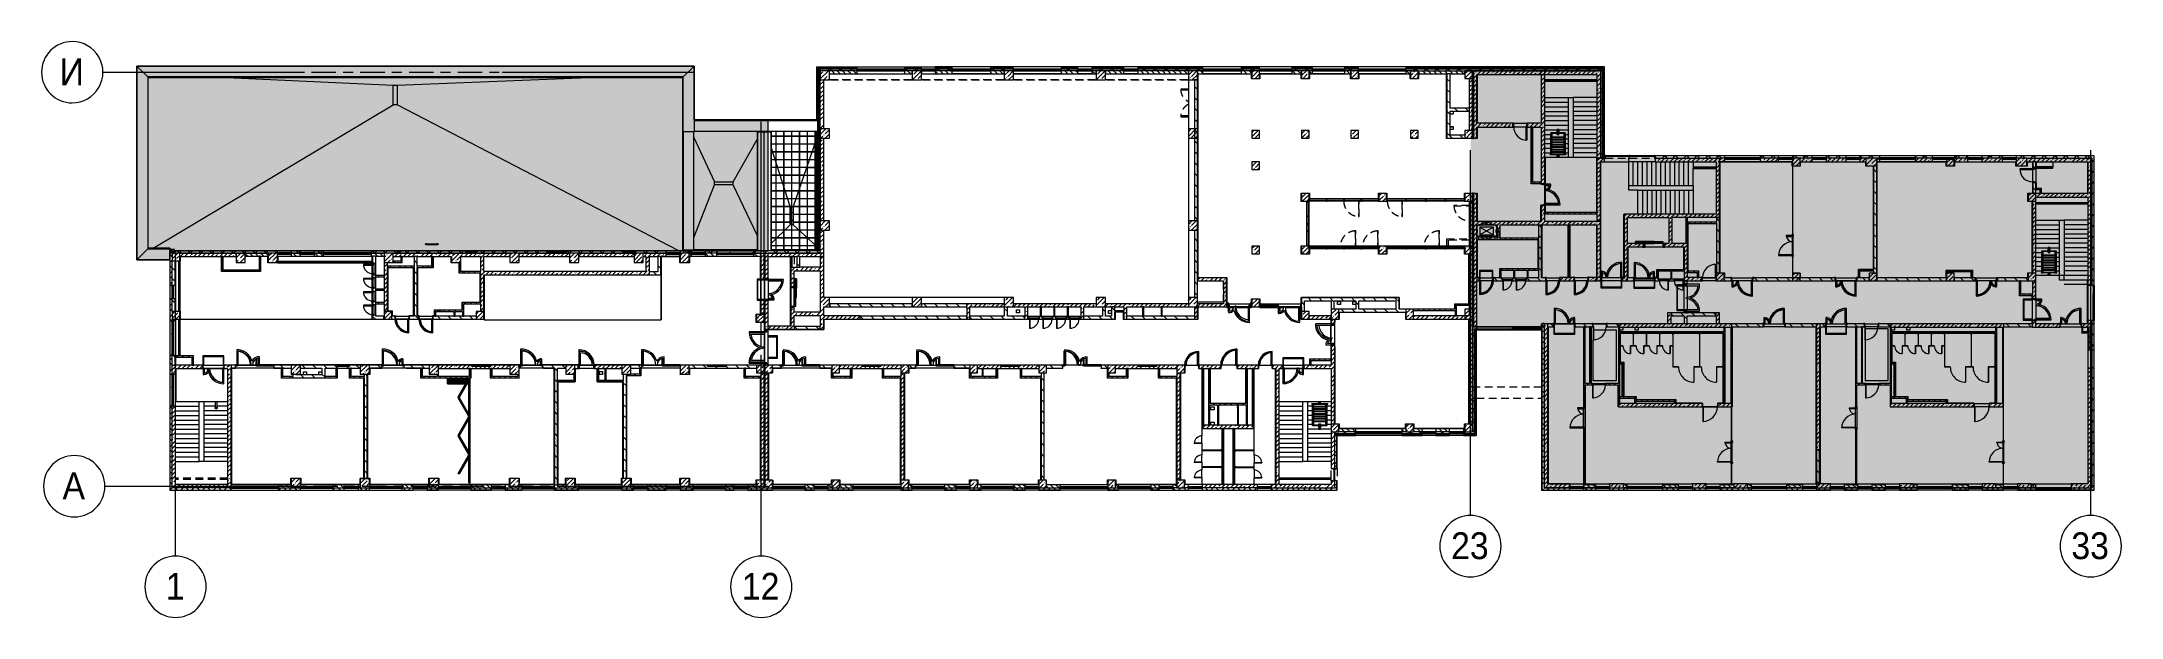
# Model space of a CAD drawing. Header units: millimetres. Extents: x 81682 to 274809, y -8553 to 29000.
# Drawn here: x 139174 to 274809, y -8553 to 29000 of the extents above; entities that cross this region are included whole.
import ezdxf

# ---------------------------------------------------------------- set-up
doc = ezdxf.new("R2010")
doc.units = ezdxf.units.MM
doc.linetypes.add('200_ШТРИХ__ш1_п0_6_', pattern=[800, 500, -300])
doc.linetypes.add('Осевая', pattern=[3175, 635, -476.25, 1587.5, -476.25])
for name, color, linetype, lineweight, true_color in [('A-DETL-2', 7, 'Continuous', 5, 0x737373), ('A-DETL-GENF-3', 7, 'Continuous', 5, 0xaaaaaa), ('A-DETL-GENF-4', 7, 'Continuous', 5, 0xe2e2e2), ('A-DETL-GENF-5', 7, 'Continuous', 5, 0xb7b7b7), ('A-DOOR-2', 7, 'Continuous', 5, 0xb7b7b7), ('A-DOOR-3', 7, 'Continuous', 5, 0xe2e2e2), ('A-DOOR-4', 7, 'Continuous', 5, 0xaaaaaa), ('A-DOOR-6', 7, 'Continuous', 5, 0x737373), ('A-DOOR-FRAM-2', 7, 'Continuous', 5, 0xe2e2e2), ('A-DOOR-FRAM-3', 7, 'Continuous', 5, 0xb7b7b7), ('A-DOOR-FRAM-4', 7, 'Continuous', 5, 0xaaaaaa), ('A-FLOR-1', 7, 'Continuous', 5, 0xb7b7b7), ('A-FLOR-2', 7, 'Continuous', 5, 0xaaaaaa), ('A-GENM-4', 7, 'Continuous', 5, 0x737373), ('A-GENM-5', 7, 'Continuous', 5, 0xe2ddcd), ('A-GLAZ-2', 7, 'Continuous', 5, 0x737373), ('A-GLAZ-CURT-3', 7, 'Continuous', 5, 0x737373), ('A-GLAZ-CWMG-3', 7, 'Continuous', 5, 0x737373), ('A-GLAZ-CWMG-4', 7, 'Continuous', 5, 0x383e42), ('A-WALL-8', 7, 'Continuous', 5, 0x737373), ('A-WALL-9', 7, 'Continuous', 9, 0x737373), ('I-WALL-1', 7, 'Continuous', 9, 0xe7e7e7), ('I-WALL-3', 7, 'Continuous', 5, 0x737373), ('I-WALL-4', 7, 'Continuous', 5, 0x787878), ('M-EQPM-2', 7, 'Continuous', 5, 0x737373), ('S-COLS-2', 7, 'Continuous', 5, 0x737373), ('S-STRS-4', 7, 'Continuous', 5, 0x737373)]:
    doc.layers.add(name, color=color, linetype=linetype, lineweight=lineweight, true_color=true_color)
for name, color, linetype, lineweight in [('A-DETL-3', 7, 'Continuous', 5), ('A-DETL-MBND-1', 7, '200_ШТРИХ__ш1_п0_6_', 9), ('A-DOOR-5', 7, 'Continuous', 5), ('A-GENM-3', 7, 'Continuous', 5), ('A-GLAZ-3', 7, 'Continuous', 5), ('A-GLAZ-CURT-2', 7, 'Continuous', 5), ('A-GLAZ-CWMG-2', 7, 'Continuous', 5), ('A-ROOF', 7, 'Continuous', 5), ('A-ROOF-PATT', 7, 'Continuous', 5), ('A-WALL', 7, 'Continuous', 9), ('A-WALL-7', 7, 'Continuous', 5), ('I-WALL-2', 7, 'Continuous', 5), ('S-COLS-1', 7, 'Continuous', 5), ('S-STRS-3', 7, 'Continuous', 5), ('Оси', 7, 'Continuous', 9), ('Оси-1', 7, 'Continuous', 20), ('Оси-2', 7, 'Осевая', 9)]:
    doc.layers.add(name, color=color, linetype=linetype, lineweight=lineweight)
doc.layers.add('A-DETL-GENF-2', color=7, linetype='Continuous', lineweight=9, true_color=0xc0c0c0, transparency=0.4)
doc.styles.add('Arial_1', font='arial.ttf', dxfattribs={"width": 0.9, "height": 1750})
pattern_1 = [(45, (147798.7, 0), (-285.1231, 285.1231), []), (45, (148083.8, 0), (-285.1231, 285.1231), [504.031, -100.806, 16.764, -84.042])]
pattern_2 = [(45, (-84450, -22950), (-285.1231, 285.1231), []), (45, (-84164.88, -22950), (-285.1231, 285.1231), [504.031, -100.806, 16.764, -84.042])]
pattern_3 = [(135, (147798.7, 0), (-176.7767, -176.7767), [])]
pattern_4 = [(135, (147798.7, 0), (-353.5534, -353.5534), [])]
pattern_5 = [(45, (147798.7, 0), (-353.5534, 353.5534), []), (135, (147798.7, 0), (-353.5534, -353.5534), [])]
pattern_6 = [(45, (147798.7, 0), (-176.7767, 176.7767), [])]
pattern_7 = [(135, (1826.41, 164.685), (-14.14214, -14.14214), []), (225, (1826.41, 164.685), (14.14214, -14.14214), [])]
pattern_8 = [(45, (-296.384, 164.685), (-14.1421, 14.1421), []), (135, (-296.384, 164.685), (-14.1421, -14.1421), [])]
pattern_9 = [(135, (147798.7, 0), (-377.1708, -377.1708), [533.4, -88.9, 17.78, -88.9]), (135, (147798.7, 376.94), (-377.1708, -377.1708), []), (50, (147798.7, 0), (637.6445, -55.7866), [66.675, -733.425]), (355, (147798.7, 0), (-123.3494, 668.6992), [53.34, -586.74]), (100.451, (147851.8, -4.65), (514.299, 612.908), [56.665, -623.315]), (46.184, (147798.7, 177.8), (948.7764, -147.1497), [100.012, -1100.137]), (96.636, (147877.8, 165.5), (830.909, 865.997), [84.998, -934.973]), (351.184, (147798.7, 177.8), (830.918, 865.988), [80.01, -880.11]), (21, (147887.6, 133.35), (530.6506, -357.9283), [66.675, -733.425]), (326, (147887.6, 133.35), (216.308, 644.6585), [53.34, -586.74]), (71.451, (147931.8, 103.5), (746.9596, 286.7243), [56.665, -623.315]), (37.5, (147798.7, 0), (10.81053, 295.9426), [16.764, -562.864, 16.764, -578.866, -588.962]), (37.5, (147798.7, 0), (10.81053, 295.9426), [-1175.258, 16.764, -572.198]), (7.5, (147798.7, 0), (233.8692, 350.63175), [16.764, -322.834, 16.764, -549.529, -224.472]), (7.5, (147798.7, 0), (233.8692, 350.63175), [-905.891, 16.764, -207.708]), (327.5, (147600.44, 0), (474.5678, -20.0513), [16.764, -205.486, 16.764, -676.656, -920.115]), (327.5, (147600.44, 0), (474.5678, -20.0513), [-915.67, 16.764, -903.351]), (317.5, (147511.54, 0), (518.4522, 88.9934), [16.764, -272.161, 16.764, -443.738, -653.415]), (317.5, (147511.54, 0), (518.4522, 88.9934), [-749.427, 16.764, -636.651])]
pattern_10 = [(135, (1826.41, 174.685), (-14.14214, -14.14214), []), (225, (1826.41, 174.685), (14.14214, -14.14214), [])]
pattern_11 = [(45, (-296.384, 174.685), (-14.1421, 14.1421), []), (135, (-296.384, 174.685), (-14.1421, -14.1421), [])]
pattern_12 = [(135, (1751.41, 174.685), (-14.14214, -14.14214), []), (225, (1751.41, 174.685), (14.14214, -14.14214), [])]
pattern_13 = [(45, (-371.384, 174.685), (-14.1421, 14.1421), []), (135, (-371.384, 174.685), (-14.1421, -14.1421), [])]
pattern_14 = [(45, (147798.7, 0), (-427.6843, 427.6843), []), (45, (148083.8, 0), (-427.6843, 427.6843), [])]
pattern_15 = [(135, (1776.41, 174.685), (-14.14214, -14.14214), []), (225, (1776.41, 174.685), (14.14214, -14.14214), [])]
pattern_16 = [(45, (-346.384, 174.685), (-14.1421, 14.1421), []), (135, (-346.384, 174.685), (-14.1421, -14.1421), [])]
pattern_17 = [(135, (1576.41, 164.685), (-14.14214, -14.14214), []), (225, (1576.41, 164.685), (14.14214, -14.14214), [])]
pattern_18 = [(45, (-546.384, 164.685), (-14.1421, 14.1421), []), (135, (-546.384, 164.685), (-14.1421, -14.1421), [])]
pattern_19 = [(135, (1951.41, 164.685), (-14.14214, -14.14214), []), (225, (1951.41, 164.685), (14.14214, -14.14214), [])]
pattern_20 = [(45, (-171.384, 164.685), (-14.1421, 14.1421), []), (135, (-171.384, 164.685), (-14.1421, -14.1421), [])]
pattern_21 = [(45, (-84450, -18850), (-285.1231, 285.1231), []), (45, (-84164.88, -18850), (-285.1231, 285.1231), [504.031, -100.806, 16.764, -84.042])]
pattern_22 = [(45, (147798.7, 0), (-530.33, 530.33), []), (135, (147798.7, 0), (-530.33, -530.33), [])]

msp = doc.modelspace()

# ---------------------------------------------------------------- texts
at = {"layer": 'Оси', "char_height": 1750, "attachment_point": 1, "style": 'Arial_1'}
for s, insert, width in [('\\fArial|b0|i0|c204|p34|;\\W.9;И', (140352, 27905.2), 1948.101), ('\\fArial|b0|i0|c204|p34|;\\W.9;А', (140539.3, 905.2), 1803.797), ('23', (231095.6, -3003), 3030.379), ('33', (271545.6, -3003), 3030.379), ('\\fArial|b0|i0|c204|p34|;\\W.9;1', (147271.1, -5649.6), 1515.189), ('12', (184845.6, -5649.6), 3030.379)]:
    msp.add_mtext(s, dxfattribs=dict(at, insert=insert, width=width))

# ---------------------------------------------------------------- blocks, each defined once
blk = doc.blocks.new('BSC_Колонна _Прямоугольная - 600х600-23286269-3_7_3_птичка')
at = {"layer": 'S-COLS-1'}
h = blk.add_hatch(dxfattribs=at)
h.set_pattern_fill('FP_53', color=256, style=0, pattern_type=2)
h.set_pattern_definition([(45, (-29509.74, -7600), (-285.123, 285.123), []), (45, (-29224.6, -7600), (-285.123, 285.123), [504.031, -100.806, 16.764, -84.042])])
h.paths.add_polyline_path([(-300, -300), (300, -300), (300, 300), (-300, 300), (-300, 150)])
for p, q in [((300, 300), (-300, 300)), ((-300, 300), (-300, -300)), ((300, -300), (300, 300)), ((-300, -300), (300, -300))]:
    blk.add_line(p, q, dxfattribs=at)
blk = doc.blocks.new('BSC_Колонна _Прямоугольная - 500х500-23286270-3_7_3_птичка')
at = {"layer": 'S-COLS-1'}
h = blk.add_hatch(dxfattribs=at)
h.set_pattern_fill('FP_54', color=256, style=0, pattern_type=2)
h.set_pattern_definition([(45, (-38790, -7650), (-285.123, 285.123), []), (45, (-38504.88, -7650), (-285.123, 285.123), [504.031, -100.806, 16.764, -84.042])])
h.paths.add_polyline_path([(-250, -250), (250, -250), (250, 250), (-250, 250), (-250, 100)])
for p, q in [((250, 250), (-250, 250)), ((-250, 250), (-250, -250)), ((250, -250), (250, 250)), ((-250, -250), (250, -250))]:
    blk.add_line(p, q, dxfattribs=at)
blk = doc.blocks.new('BSC_Колонна _Прямоугольная - 500х500-V51-3_7_3_птичка')
at = {"layer": 'S-COLS-1'}
h = blk.add_hatch(dxfattribs=at)
h.set_pattern_fill('FP_55', color=256, style=0, pattern_type=2)
h.set_pattern_definition([(45, (-43160, -7650), (-285.123, 285.123), []), (45, (-42874.88, -7650), (-285.123, 285.123), [504.031, -100.806, 16.764, -84.042])])
h.paths.add_polyline_path([(-250, -250), (250, -250), (250, 250), (-250, 250)])
for p, q in [((250, 250), (-250, 250)), ((-250, 250), (-250, -250)), ((250, -250), (250, 250)), ((-250, -250), (250, -250))]:
    blk.add_line(p, q, dxfattribs=at)
blk = doc.blocks.new('BSC_Колонна _Прямоугольная - 500х500-V52-3_7_3_птичка')
at = {"layer": 'S-COLS-1'}
h = blk.add_hatch(dxfattribs=at)
h.set_pattern_fill('FP_56', color=256, style=0, pattern_type=2)
h.set_pattern_definition([(45, (-47660, -7650), (-285.123, 285.123), []), (45, (-47374.88, -7650), (-285.123, 285.123), [504.031, -100.806, 16.764, -84.042])])
h.paths.add_polyline_path([(-113, -250), (250, -250), (250, 250), (-250, 250), (-250, -250)])
for p, q in [((250, 250), (-250, 250)), ((-250, 250), (-250, -250)), ((250, -250), (250, 250)), ((-250, -250), (250, -250))]:
    blk.add_line(p, q, dxfattribs=at)
blk = doc.blocks.new('BSC_Колонна _Прямоугольная - 500х500-V53-3_7_3_птичка')
at = {"layer": 'S-COLS-1'}
h = blk.add_hatch(dxfattribs=at)
h.set_pattern_fill('FP_57', color=256, style=0, pattern_type=2)
h.set_pattern_definition([(45, (-52160, -7650), (-285.123, 285.123), []), (45, (-51874.88, -7650), (-285.123, 285.123), [504.031, -100.806, 16.764, -84.042])])
h.paths.add_polyline_path([(-250, -250), (250, -250), (250, 250), (-250, 250)])
for p, q in [((250, 250), (-250, 250)), ((-250, 250), (-250, -250)), ((250, -250), (250, 250)), ((-250, -250), (250, -250))]:
    blk.add_line(p, q, dxfattribs=at)
blk = doc.blocks.new('BSC_Колонна _Прямоугольная - 500х500-V54-3_7_3_птичка')
at = {"layer": 'S-COLS-1'}
h = blk.add_hatch(dxfattribs=at)
h.set_pattern_fill('FP_58', color=256, style=0, pattern_type=2)
h.set_pattern_definition([(45, (-61160, -7650), (-285.1231, 285.1231), []), (45, (-60874.88, -7650), (-285.123, 285.123), [504.031, -100.806, 16.764, -84.042])])
h.paths.add_polyline_path([(-250, -250), (250, -250), (250, 250), (-250, 250)])
for p, q in [((250, 250), (-250, 250)), ((-250, 250), (-250, -250)), ((250, -250), (250, 250)), ((-250, -250), (250, -250))]:
    blk.add_line(p, q, dxfattribs=at)
blk = doc.blocks.new('BSC_Колонна _Прямоугольная - 600х600-V55-3_7_3_птичка')
at = {"layer": 'S-COLS-1'}
h = blk.add_hatch(dxfattribs=at)
h.set_pattern_fill('FP_59', color=256, style=0, pattern_type=2)
h.set_pattern_definition([(45, (-25860, -200), (-285.123, 285.123), []), (45, (-25574.88, -200), (-285.123, 285.123), [504.031, -100.806, 16.764, -84.042])])
h.paths.add_polyline_path([(-300, -300), (300, -300), (300, 300), (-300, 300)])
for p, q in [((300, 300), (-300, 300)), ((-300, 300), (-300, -300)), ((300, -300), (300, 300)), ((-300, -300), (300, -300))]:
    blk.add_line(p, q, dxfattribs=at)
blk = doc.blocks.new('BSC_Колонна _Прямоугольная - 600х600-V56-3_7_3_птичка')
at = {"layer": 'S-COLS-1'}
h = blk.add_hatch(dxfattribs=at)
h.set_pattern_fill('FP_60', color=256, style=0, pattern_type=2)
h.set_pattern_definition([(45, (-29509.74, -200), (-285.123, 285.123), []), (45, (-29224.6, -200), (-285.123, 285.123), [504.031, -100.806, 16.764, -84.042])])
h.paths.add_polyline_path([(-300, -300), (300, -300), (300, 300), (-300, 300), (-300, 30)])
for p, q in [((300, 300), (-300, 300)), ((-300, 300), (-300, -300)), ((300, -300), (300, 300)), ((-300, -300), (300, -300))]:
    blk.add_line(p, q, dxfattribs=at)
blk = doc.blocks.new('BSC_Колонна _Прямоугольная - 500х500-V57-3_7_3_птичка')
at = {"layer": 'S-COLS-1'}
h = blk.add_hatch(dxfattribs=at)
h.set_pattern_fill('FP_61', color=256, style=0, pattern_type=2)
h.set_pattern_definition([(45, (-38790, -150), (-285.123, 285.123), []), (45, (-38504.88, -150), (-285.123, 285.123), [504.031, -100.806, 16.764, -84.042])])
h.paths.add_polyline_path([(-250, -250), (250, -250), (250, 250), (-250, 250), (-250, 80)])
for p, q in [((250, 250), (-250, 250)), ((-250, 250), (-250, -250)), ((250, -250), (250, 250)), ((-250, -250), (250, -250))]:
    blk.add_line(p, q, dxfattribs=at)
blk = doc.blocks.new('BSC_Колонна _Прямоугольная - 500х500-V58-3_7_3_птичка')
at = {"layer": 'S-COLS-1'}
h = blk.add_hatch(dxfattribs=at)
h.set_pattern_fill('FP_62', color=256, style=0, pattern_type=2)
h.set_pattern_definition([(45, (-43160, -150), (-285.123, 285.123), []), (45, (-42874.88, -150), (-285.123, 285.123), [504.031, -100.806, 16.764, -84.042])])
h.paths.add_polyline_path([(-250, -250), (250, -250), (250, 250), (-250, 250)])
for p, q in [((250, 250), (-250, 250)), ((-250, 250), (-250, -250)), ((250, -250), (250, 250)), ((-250, -250), (250, -250))]:
    blk.add_line(p, q, dxfattribs=at)
blk = doc.blocks.new('BSC_Колонна _Прямоугольная - 500х500-V59-3_7_3_птичка')
at = {"layer": 'S-COLS-1'}
h = blk.add_hatch(dxfattribs=at)
h.set_pattern_fill('FP_63', color=256, style=0, pattern_type=2)
h.set_pattern_definition([(45, (-47660, -150), (-285.123, 285.123), []), (45, (-47374.88, -150), (-285.123, 285.123), [504.031, -100.806, 16.764, -84.042])])
h.paths.add_polyline_path([(-250, -250), (250, -250), (250, 250), (-250, 250)])
for p, q in [((250, 250), (-250, 250)), ((-250, 250), (-250, -250)), ((250, -250), (250, 250)), ((-250, -250), (250, -250))]:
    blk.add_line(p, q, dxfattribs=at)
blk = doc.blocks.new('BSC_Колонна _Прямоугольная - 500х500-V60-3_7_3_птичка')
at = {"layer": 'S-COLS-1'}
h = blk.add_hatch(dxfattribs=at)
h.set_pattern_fill('FP_64', color=256, style=0, pattern_type=2)
h.set_pattern_definition([(45, (-52160, -150), (-285.123, 285.123), []), (45, (-51874.88, -150), (-285.123, 285.123), [504.031, -100.806, 16.764, -84.042])])
h.paths.add_polyline_path([(-250, -250), (250, -250), (250, 250), (-250, 250)])
for p, q in [((250, 250), (-250, 250)), ((-250, 250), (-250, -250)), ((250, -250), (250, 250)), ((-250, -250), (250, -250))]:
    blk.add_line(p, q, dxfattribs=at)
blk = doc.blocks.new('BSC_Колонна _Прямоугольная - 500х500-V61-3_7_3_птичка')
at = {"layer": 'S-COLS-1'}
h = blk.add_hatch(dxfattribs=at)
h.set_pattern_fill('FP_65', color=256, style=0, pattern_type=2)
h.set_pattern_definition([(45, (-61160, -150), (-285.123, 285.123), []), (45, (-60874.88, -150), (-285.123, 285.123), [504.031, -100.806, 16.764, -84.042])])
h.paths.add_polyline_path([(-250, -250), (250, -250), (250, 250), (-250, 250)])
for p, q in [((250, 250), (-250, 250)), ((-250, 250), (-250, -250)), ((250, -250), (250, 250)), ((-250, -250), (250, -250))]:
    blk.add_line(p, q, dxfattribs=at)
blk = doc.blocks.new('BSC_Колонна _Прямоугольная - 500х500-V62-3_7_3_птичка')
at = {"layer": 'S-COLS-1'}
h = blk.add_hatch(dxfattribs=at)
h.set_pattern_fill('FP_66', color=256, style=0, pattern_type=2)
h.set_pattern_definition([(45, (-65660, -150), (-285.1231, 285.1231), []), (45, (-65374.88, -150), (-285.1231, 285.1231), [504.031, -100.806, 16.764, -84.042])])
h.paths.add_polyline_path([(-250, -250), (250, -250), (250, 250), (-250, 250)])
for p, q in [((250, 250), (-250, 250)), ((-250, 250), (-250, -250)), ((250, -250), (250, 250)), ((-250, -250), (250, -250))]:
    blk.add_line(p, q, dxfattribs=at)
blk = doc.blocks.new('BSC_Колонна _Прямоугольная - 500х500-V63-3_7_3_птичка')
at = {"layer": 'S-COLS-1'}
h = blk.add_hatch(dxfattribs=at)
h.set_pattern_fill('FP_67', color=256, style=0, pattern_type=2)
h.set_pattern_definition([(45, (-75730, -3800), (-285.1231, 285.1231), []), (45, (-75444.88, -3800), (-285.1231, 285.1231), [504.031, -100.806, 16.764, -84.042])])
h.paths.add_polyline_path([(-250, -250), (250, -250), (250, 250), (-250, 250), (-250, -99)])
for p, q in [((250, 250), (-250, 250)), ((-250, 250), (-250, -250)), ((250, -250), (250, 250)), ((-250, -250), (250, -250))]:
    blk.add_line(p, q, dxfattribs=at)
blk = doc.blocks.new('BSC_Колонна _Прямоугольная - 500х500-V64-3_7_3_птичка')
at = {"layer": 'S-COLS-1'}
h = blk.add_hatch(dxfattribs=at)
h.set_pattern_fill('FP_68', color=256, style=0, pattern_type=2)
h.set_pattern_definition([(45, (-80600, -3800), (-285.1231, 285.1231), []), (45, (-80314.88, -3800), (-285.1231, 285.1231), [504.031, -100.806, 16.764, -84.042])])
h.paths.add_polyline_path([(-250, -250), (250, -250), (250, 250), (-250, 250)])
for p, q in [((250, 250), (-250, 250)), ((-250, 250), (-250, -250)), ((250, -250), (250, 250)), ((-250, -250), (250, -250))]:
    blk.add_line(p, q, dxfattribs=at)
blk = doc.blocks.new('BSC_Колонна _Прямоугольная - 500х500-V65-3_7_3_птичка')
at = {"layer": 'S-COLS-1'}
h = blk.add_hatch(dxfattribs=at)
h.set_pattern_fill('FP_69', color=256, style=0, pattern_type=2)
h.set_pattern_definition([(45, (-65660, -7650), (-285.1231, 285.1231), []), (45, (-65374.88, -7650), (-285.1231, 285.1231), [504.031, -100.806, 16.764, -84.042])])
h.paths.add_polyline_path([(-250, -250), (250, -250), (250, 22), (220, 22), (220, 30), (250, 30), (250, 250), (-250, 250), (-250, 30)])
for p, q in [((220, 250), (-250, 250)), ((-250, 250), (-250, -250)), ((250, -250), (250, 22)), ((-250, -250), (250, -250))]:
    blk.add_line(p, q, dxfattribs=at)
blk = doc.blocks.new('BSC_Колонна _Прямоугольная - 600х600-23205240-3_7_3_птичка')
at = {"layer": 'S-COLS-1'}
h = blk.add_hatch(dxfattribs=at)
h.set_pattern_fill('FP_70', color=256, style=0, pattern_type=2)
h.set_pattern_definition([(45, (-66460, -12000), (-285.1231, 285.1231), []), (45, (-66174.88, -12000), (-285.1231, 285.1231), [504.031, -100.806, 16.764, -84.042])])
h.paths.add_polyline_path([(-300, -300), (300, -300), (300, 300), (-300, 300)])
for p, q in [((300, 300), (-300, 300)), ((-300, 300), (-300, -300)), ((300, -300), (300, 300)), ((-300, -300), (300, -300))]:
    blk.add_line(p, q, dxfattribs=at)
blk = doc.blocks.new('BSC_Колонна _Прямоугольная - 600х600-V66-3_7_3_птичка')
at = {"layer": 'S-COLS-1'}
h = blk.add_hatch(dxfattribs=at)
h.set_pattern_fill('FP_71', color=256, style=0, pattern_type=2)
h.set_pattern_definition([(45, (-14010, -14900), (-285.123, 285.123), []), (45, (-13724.88, -14900), (-285.123, 285.123), [504.031, -100.806, 16.764, -84.042])])
h.paths.add_polyline_path([(-22, -300), (300, -300), (300, 300), (-300, 300), (-300, -300)])
for p, q in [((300, 300), (-300, 300)), ((-300, 300), (-300, -300)), ((300, -300), (300, 300)), ((-300, -300), (300, -300))]:
    blk.add_line(p, q, dxfattribs=at)
blk = doc.blocks.new('BSC_Колонна _Прямоугольная - 600х600-V67-3_7_3_птичка')
at = {"layer": 'S-COLS-1'}
h = blk.add_hatch(dxfattribs=at)
h.set_pattern_fill('FP_72', color=256, style=0, pattern_type=2)
h.set_pattern_definition([(45, (-25860, -7600), (-285.123, 285.123), []), (45, (-25574.88, -7600), (-285.123, 285.123), [504.031, -100.806, 16.764, -84.042])])
h.paths.add_polyline_path([(-300, -300), (300, -300), (300, 300), (-300, 300), (-300, 150)])
for p, q in [((300, 300), (-300, 300)), ((-300, 300), (-300, -300)), ((300, -300), (300, 300)), ((-300, -300), (300, -300))]:
    blk.add_line(p, q, dxfattribs=at)
blk = doc.blocks.new('BSC_Колонна _Прямоугольная - 600х600-V68-3_7_3_птичка')
at = {"layer": 'S-COLS-1'}
h = blk.add_hatch(dxfattribs=at)
h.set_pattern_fill('FP_73', color=256, style=0, pattern_type=2)
h.set_pattern_definition([(45, (-26110, -14900), (-285.123, 285.123), []), (45, (-25824.88, -14900), (-285.123, 285.123), [504.031, -100.806, 16.764, -84.042])])
h.paths.add_polyline_path([(-300, -300), (300, -300), (300, 300), (-300, 300), (-300, -208)])
for p, q in [((300, 300), (-300, 300)), ((-300, 300), (-300, -300)), ((300, -300), (300, 300)), ((-300, -300), (300, -300))]:
    blk.add_line(p, q, dxfattribs=at)
blk = doc.blocks.new('BSC_Колонна _Прямоугольная - 600х600-V69-3_7_3_птичка')
at = {"layer": 'S-COLS-1'}
h = blk.add_hatch(dxfattribs=at)
h.set_pattern_fill('FP_74', color=256, style=0, pattern_type=2)
h.set_pattern_definition([(45, (-66460, -17000), (-285.1231, 285.1231), []), (45, (-66174.88, -17000), (-285.1231, 285.1231), [504.031, -100.806, 16.764, -84.042])])
h.paths.add_polyline_path([(-300, -300), (300, -300), (300, 300), (-300, 300)])
for p, q in [((300, 300), (-300, 300)), ((-300, 300), (-300, -300)), ((300, -300), (300, 300)), ((-300, -300), (300, -300))]:
    blk.add_line(p, q, dxfattribs=at)
blk = doc.blocks.new('BSC_Колонна _Прямоугольная - 500х500-23287078-3_7_3_птичка')
at = {"layer": 'S-COLS-1'}
h = blk.add_hatch(dxfattribs=at)
h.set_pattern_fill('FP_76', color=256, style=0, pattern_type=2)
h.set_pattern_definition(pattern_2)
h.paths.add_polyline_path([(-250, -250), (120, -250), (120, 250), (-250, 250), (-250, -160)])
h = blk.add_hatch(dxfattribs=at)
h.set_pattern_fill('FP_76', color=256, style=0, pattern_type=2)
h.set_pattern_definition(pattern_2)
h.paths.add_polyline_path([(250, -250), (250, 250), (120, 250), (120, -250)])
for p, q in [((120, 250), (-250, 250)), ((-250, 250), (-250, -250)), ((-250, -250), (120, -250))]:
    blk.add_line(p, q, dxfattribs=at)
at = {"layer": 'S-COLS-2'}
for p, q in [((250, 250), (120, 250)), ((250, -250), (250, 250)), ((120, -250), (250, -250))]:
    blk.add_line(p, q, dxfattribs=at)
blk = doc.blocks.new('110_Дверь_СКБ_2Ст - Д-1_л_Лестничная клетка EIS60 2-32142534-3_7_3_птичка')
at = {"layer": 'A-DOOR-3'}
h = blk.add_hatch(color=256, dxfattribs=at)
h.paths.add_polyline_path([(652, 30), (712, 30), (712, 110), (662, 110), (662, 60), (652, 60)])
h.paths.add_polyline_path([(-688, 30), (-628, 30), (-628, 60), (-638, 60), (-638, 110), (-688, 110)])
for points in [[(-588, 110), (-588, 510), (-638, 510), (-638, 110)], [(612, 110), (662, 110), (662, 1010), (612, 1010), (612, 603)], [(712, -110), (712, 30), (698, 25), (698, -110)]]:
    blk.add_hatch(color=256, dxfattribs=at).paths.add_polyline_path(points)
at = {"layer": 'A-DOOR-FRAM-2'}
for points in [[(-672, 110), (-672, 118), (-742, 118), (-742, 110)], [(-672, -110), (-672, 30), (-688, 25), (-688, -110)], [(768, 110), (768, 118), (698, 118), (698, 110)], [(-672, -118), (-672, -110), (-742, -110), (-742, -118)], [(768, -118), (768, -110), (698, -110), (698, -118)]]:
    blk.add_hatch(color=256, dxfattribs=at).paths.add_polyline_path(points)
at = {"layer": 'A-DOOR-2'}
for p, q in [((-638, 510), (-638, 110)), ((-588, 510), (-638, 510)), ((-638, 110), (-588, 110)), ((-588, 110), (-588, 510)), ((662, 1010), (612, 1010)), ((612, 1010), (612, 110)), ((612, 110), (662, 110)), ((662, 110), (662, 1010))]:
    blk.add_line(p, q, dxfattribs=at)
for centre, radius, start, end in [((-638, 110), 400, 360, 90), ((662, 110), 900, 90, 180)]:
    blk.add_arc(centre, radius, start, end, dxfattribs=at)
at = {"layer": 'A-DOOR-FRAM-3'}
for p, q in [((-672, 118), (-742, 118)), ((-742, 118), (-742, 110)), ((-742, 110), (-672, 110)), ((-638, 110), (-688, 110)), ((-688, 110), (-688, 30)), ((-688, 30), (-628, 30)), ((-672, 30), (-688, 30)), ((-688, 30), (-688, -110)), ((-672, 110), (-672, 118)), ((-672, -110), (-672, 30)), ((-638, 60), (-638, 110)), ((-628, 60), (-638, 60)), ((-628, 30), (-628, 60)), ((662, 60), (652, 60)), ((652, 60), (652, 30)), ((652, 30), (712, 30)), ((662, 110), (662, 60)), ((712, 110), (662, 110)), ((768, 118), (698, 118)), ((698, 118), (698, 110)), ((698, 110), (768, 110)), ((712, 30), (698, 30)), ((698, 30), (698, -110)), ((712, 30), (712, 110)), ((712, -110), (712, 30)), ((768, 110), (768, 118)), ((-672, -110), (-742, -110)), ((-742, -110), (-742, -118)), ((-742, -118), (-672, -118)), ((-688, -110), (-672, -110)), ((-672, -118), (-672, -110)), ((698, -110), (712, -110)), ((768, -110), (698, -110)), ((698, -110), (698, -118)), ((698, -118), (768, -118)), ((768, -118), (768, -110))]:
    blk.add_line(p, q, dxfattribs=at)
blk = doc.blocks.new('110_Дверь_СКБ_1Ст_Внутренняя1 - Д-8 950x2100h_охрана-V70-3_7_3_птичка')
at = {"layer": 'A-DOOR-3'}
h = blk.add_hatch(color=256, dxfattribs=at)
h.paths.add_polyline_path([(437.5, 100), (437.5, 60), (427.5, 60), (427.5, 20), (462.5, 20), (462.5, 100)])
h.paths.add_polyline_path([(-412.5, 100), (-437.5, 100), (-437.5, 20), (-402.5, 20), (-402.5, 60), (-412.5, 60)])
at = {"layer": 'A-DOOR-4'}
h = blk.add_hatch(dxfattribs=at)
h.set_pattern_fill('FP_81', color=256, style=0, pattern_type=2)
h.set_pattern_definition(pattern_7)
h.paths.add_polyline_path([(487.5, 100), (462.5, 100), (462.5, -100), (487.5, -100), (487.5, -34.8)])
at = {"layer": 'A-DOOR-FRAM-2'}
for points in [[(-492.5, 108), (-492.5, 100), (-422.5, 100), (-422.5, 108)], [(-422.5, 20), (-437.5, 20), (-437.5, -100), (-422.5, -100), (-422.5, -34.8)], [(397.5, 950), (397.5, 100), (437.5, 100), (437.5, 950)], [(517.5, 108), (447.5, 108), (447.5, 100), (517.5, 100)], [(462.5, 20), (447.5, 20), (447.5, -100), (462.5, -100), (462.5, -34.8)], [(-492.5, -100), (-492.5, -108), (-422.5, -108), (-422.5, -100)], [(447.5, -100), (447.5, -108), (517.5, -108), (517.5, -100)]]:
    blk.add_hatch(color=256, dxfattribs=at).paths.add_polyline_path(points)
at = {"layer": 'A-DOOR-FRAM-4'}
h = blk.add_hatch(dxfattribs=at)
h.set_pattern_fill('FP_9', color=256, style=0, pattern_type=2)
h.set_pattern_definition(pattern_8)
h.paths.add_polyline_path([(-437.5, 100), (-462.5, 100), (-462.5, -100), (-437.5, -100), (-437.5, -34.8)])
at = {"layer": 'A-DOOR-2'}
for p, q in [((437.5, 950), (397.5, 950)), ((397.5, 950), (397.5, 100)), ((397.5, 100), (437.5, 100)), ((437.5, 100), (437.5, 950))]:
    blk.add_line(p, q, dxfattribs=at)
blk.add_arc((437.5, 100), 850, 90, 180, dxfattribs=at)
at = {"layer": 'A-DOOR-FRAM-3'}
for p, q in [((-422.5, 108), (-492.5, 108)), ((-492.5, 108), (-492.5, 100)), ((-492.5, 100), (-422.5, 100)), ((-437.5, 100), (-462.5, 100)), ((-462.5, 100), (-462.5, -100)), ((-412.5, 100), (-437.5, 100)), ((-437.5, 100), (-437.5, 20)), ((-437.5, -100), (-437.5, 100)), ((-422.5, 100), (-437.5, 100)), ((-437.5, 100), (-437.5, 99)), ((-437.5, 99), (-422.5, 99)), ((-437.5, 20), (-402.5, 20)), ((-422.5, 20), (-437.5, 20)), ((-437.5, 20), (-437.5, -100)), ((-422.5, 100), (-422.5, 108)), ((-422.5, 99), (-422.5, 100)), ((-422.5, -100), (-422.5, 20)), ((-412.5, 60), (-412.5, 100)), ((-402.5, 60), (-412.5, 60)), ((-402.5, 20), (-402.5, 60)), ((437.5, 60), (427.5, 60)), ((427.5, 60), (427.5, 20)), ((427.5, 20), (462.5, 20)), ((437.5, 100), (437.5, 60)), ((462.5, 100), (437.5, 100)), ((517.5, 108), (447.5, 108)), ((447.5, 108), (447.5, 100)), ((462.5, 100), (447.5, 100)), ((447.5, 100), (447.5, 99)), ((447.5, 100), (517.5, 100)), ((447.5, 99), (462.5, 99)), ((462.5, 20), (447.5, 20)), ((447.5, 20), (447.5, -100)), ((462.5, 20), (462.5, 100)), ((487.5, 100), (462.5, 100)), ((462.5, 100), (462.5, -100)), ((462.5, 99), (462.5, 100)), ((462.5, -100), (462.5, 20)), ((487.5, -100), (487.5, 100)), ((517.5, 100), (517.5, 108)), ((-422.5, -100), (-492.5, -100)), ((-492.5, -100), (-492.5, -108)), ((-492.5, -108), (-422.5, -108)), ((-462.5, -100), (-437.5, -100)), ((-437.5, -100), (-422.5, -100)), ((-422.5, -108), (-422.5, -100)), ((447.5, -100), (462.5, -100)), ((517.5, -100), (447.5, -100)), ((447.5, -100), (447.5, -108)), ((447.5, -108), (517.5, -108)), ((462.5, -100), (487.5, -100)), ((517.5, -108), (517.5, -100))]:
    blk.add_line(p, q, dxfattribs=at)
blk = doc.blocks.new('парапет1 - парапет-18629556-3_7_3_птичка')
at = {"layer": 'A-GENM-3'}
for p, q in [((-2411, 27400), (33928, 27400)), ((-2411, 14773), (-2411, 27400)), ((-268, 14773), (-2411, 14773))]:
    blk.add_line(p, q, dxfattribs=at)
at = {"layer": 'A-GENM-4'}
for p, q in [((-2409, 27398), (-1702, 26691)), ((33926, 27398), (33219, 26691)), ((33928, 27398), (33928, 23147)), ((33219, 26691), (-1702, 26691)), ((-1702, 26691), (-1666, 26655)), ((-1702, 26691), (-1702, 15482)), ((-1665, 26654), (33182, 26654)), ((-1665, 15519), (-1665, 26654)), ((33182, 26654), (33182, 23147)), ((33219, 26691), (33183, 26655)), ((33219, 23147), (33219, 26691)), ((33928, 23147), (33920, 23147)), ((-2409, 14775), (-1702, 15482)), ((-1702, 15482), (-1666, 15518)), ((-1702, 15482), (-268, 15482)), ((-268, 15519), (-1665, 15519)), ((-268, 15519), (-268, 15518)), ((-268, 15518), (-268, 15482)), ((-268, 15482), (-268, 14775))]:
    blk.add_line(p, q, dxfattribs=at)
for points in [[(-1666, 26655), (-1665, 26654), (-1665, 26654), (-1665, 26654), (-1665, 26654)], [(33183, 26655), (33182, 26654), (33182, 26654), (33182, 26654), (33182, 26654)], [(-1666, 15518), (-1665, 15519), (-1665, 15519), (-1665, 15519), (-1665, 15519)]]:
    blk.add_open_spline(points, degree=3, dxfattribs=at)
blk = doc.blocks.new('120_Окно_СКБ_1Ст - 120_Окно_СКБ_1Ст 1200х2500_h_ с форточкой 3-24161067-3_7_3_птичка')
at = {"layer": 'A-GLAZ-2'}
for p, q in [((-600, -127), (-600, -57)), ((-600, -57), (-530, -57)), ((600, -57), (-600, -57)), ((-530, -127), (-600, -127)), ((-600, -127), (-550, -127)), ((-530, -127), (-550, -127)), ((-550, -127), (-550, -137)), ((-550, -137), (550, -137)), ((550, -137), (-550, -137)), ((-530, -57), (-530, -127)), ((530, -87), (-530, -87)), ((-530, -87), (-530, -127)), ((-480, -137), (-480, -87)), ((-480, -107), (480, -107)), ((480, -117), (-480, -117)), ((480, -137), (480, -87)), ((530, -127), (530, -57)), ((530, -57), (600, -57)), ((530, -127), (530, -87)), ((600, -127), (530, -127)), ((550, -127), (530, -127)), ((550, -127), (600, -127)), ((550, -137), (550, -127)), ((600, -57), (600, -127))]:
    blk.add_line(p, q, dxfattribs=at)
blk = doc.blocks.new('120_Окно_СКБ_1Ст - 120_Окно_СКБ_1Ст 900х2500_h_ с форточкой-22877787-3_7_3_птичка')
at = {"layer": 'A-GLAZ-2'}
for p, q in [((-450, -127), (-450, -57)), ((-450, -57), (-380, -57)), ((450, -57), (-450, -57)), ((-380, -127), (-450, -127)), ((-450, -127), (-400, -127)), ((-380, -127), (-400, -127)), ((-400, -127), (-400, -137)), ((-400, -137), (400, -137)), ((400, -137), (-400, -137)), ((-380, -57), (-380, -127)), ((380, -87), (-380, -87)), ((-380, -87), (-380, -127)), ((-330, -137), (-330, -87)), ((-330, -107), (330, -107)), ((330, -117), (-330, -117)), ((330, -137), (330, -87)), ((380, -127), (380, -57)), ((380, -57), (450, -57)), ((380, -127), (380, -87)), ((450, -127), (380, -127)), ((400, -127), (380, -127)), ((400, -137), (400, -127)), ((450, -57), (450, -127))]:
    blk.add_line(p, q, dxfattribs=at)
blk = doc.blocks.new('120_Окно_СКБ_1Ст - 120_Окно_СКБ_1Ст 900х2500_h_ с форточкой-22876038-3_7_3_птичка')
at = {"layer": 'A-GLAZ-2'}
for p, q in [((-450, -127), (-450, -57)), ((-450, -57), (-380, -57)), ((450, -57), (-450, -57)), ((-380, -127), (-450, -127)), ((-450, -127), (-400, -127)), ((-380, -127), (-400, -127)), ((-400, -127), (-400, -137)), ((-400, -137), (400, -137)), ((400, -137), (-400, -137)), ((-380, -57), (-380, -127)), ((380, -87), (-380, -87)), ((-380, -87), (-380, -127)), ((-330, -137), (-330, -87)), ((-330, -107), (330, -107)), ((330, -117), (-330, -117)), ((330, -137), (330, -87)), ((380, -127), (380, -57)), ((380, -57), (450, -57)), ((380, -127), (380, -87)), ((450, -127), (380, -127)), ((400, -127), (380, -127)), ((400, -127), (450, -127)), ((400, -137), (400, -127)), ((450, -57), (450, -127))]:
    blk.add_line(p, q, dxfattribs=at)
blk = doc.blocks.new('120_Окно_СКБ_2Ст - 120_Окно_СКБ_2Ст 3100х2500 _мал_ створка слева-2_-22446420-3_7_3_птичка')
at = {"layer": 'A-GLAZ-3'}
for p, q in [((-1550, -127), (-1550, -57)), ((-1550, -57), (-1480, -57)), ((1550, -57), (-1550, -57)), ((-1480, -127), (-1550, -127)), ((-1550, -127), (-1500, -127)), ((-1480, -127), (-1500, -127)), ((-1500, -127), (-1500, -137)), ((-1500, -137), (-700, -137)), ((-700, -137), (-1500, -137)), ((-1480, -57), (-1480, -127)), ((-720, -87), (-1480, -87)), ((-1480, -87), (-1480, -127)), ((-1430, -137), (-1430, -87)), ((-1430, -107), (-770, -107)), ((-770, -117), (-1430, -117)), ((-770, -137), (-770, -87)), ((-720, -127), (-720, -57)), ((-720, -57), (-650, -57)), ((-720, -127), (-720, -87)), ((-650, -127), (-720, -127)), ((-700, -127), (-720, -127)), ((-700, -127), (-670, -127)), ((-700, -137), (-700, -127)), ((-650, -127), (-670, -127)), ((-670, -127), (-670, -137)), ((-670, -137), (1500, -137)), ((1500, -137), (-670, -137)), ((-650, -57), (-650, -127)), ((1480, -87), (-650, -87)), ((-650, -87), (-650, -127)), ((-600, -137), (-600, -87)), ((-600, -107), (1430, -107)), ((1430, -117), (-600, -117)), ((1430, -137), (1430, -87)), ((1480, -127), (1480, -57)), ((1480, -57), (1550, -57)), ((1480, -127), (1480, -87)), ((1550, -127), (1480, -127)), ((1500, -127), (1480, -127)), ((1500, -127), (1550, -127)), ((1500, -137), (1500, -127)), ((1550, -57), (1550, -127))]:
    blk.add_line(p, q, dxfattribs=at)
blk = doc.blocks.new('120_Окно_СКБ_2Ст - 120_Окно_СКБ_2Ст 2100х2500 _мал створка СЛЕВА_-22446485-3_7_3_птичка')
at = {"layer": 'A-GLAZ-3'}
for p, q in [((-1050, -127), (-1050, -57)), ((-1050, -57), (-980, -57)), ((1050, -57), (-1050, -57)), ((-980, -127), (-1050, -127)), ((-1050, -127), (-1000, -127)), ((-980, -127), (-1000, -127)), ((-1000, -127), (-1000, -137)), ((-1000, -137), (-200, -137)), ((-200, -137), (-1000, -137)), ((-980, -57), (-980, -127)), ((-220, -87), (-980, -87)), ((-980, -87), (-980, -127)), ((-930, -137), (-930, -87)), ((-930, -107), (-270, -107)), ((-270, -117), (-930, -117)), ((-270, -137), (-270, -87)), ((-220, -127), (-220, -57)), ((-220, -57), (-150, -57)), ((-220, -127), (-220, -87)), ((-150, -127), (-220, -127)), ((-200, -127), (-220, -127)), ((-200, -127), (-170, -127)), ((-200, -137), (-200, -127)), ((-150, -127), (-170, -127)), ((-170, -127), (-170, -137)), ((-170, -137), (1000, -137)), ((1000, -137), (-170, -137)), ((-150, -57), (-150, -127)), ((980, -87), (-150, -87)), ((-150, -87), (-150, -127)), ((-100, -137), (-100, -87)), ((-100, -107), (930, -107)), ((930, -117), (-100, -117)), ((930, -137), (930, -87)), ((980, -127), (980, -57)), ((980, -57), (1050, -57)), ((980, -127), (980, -87)), ((1050, -127), (980, -127)), ((1000, -127), (980, -127)), ((1000, -127), (1050, -127)), ((1000, -137), (1000, -127)), ((1050, -57), (1050, -127))]:
    blk.add_line(p, q, dxfattribs=at)
blk = doc.blocks.new('120_Окно_СКБ_1Ст - 120_Окно_СКБ_1Ст 900х2500_h_-22445987-3_7_3_птичка')
at = {"layer": 'A-GLAZ-3'}
for p, q in [((-450, -127), (-450, -57)), ((-450, -57), (-380, -57)), ((450, -57), (-450, -57)), ((-380, -127), (-450, -127)), ((-450, -127), (-400, -127)), ((-380, -127), (-400, -127)), ((-400, -127), (-400, -137)), ((-400, -137), (400, -137)), ((400, -137), (-400, -137)), ((-380, -57), (-380, -127)), ((380, -87), (-380, -87)), ((-380, -87), (-380, -127)), ((-330, -137), (-330, -87)), ((-330, -107), (330, -107)), ((330, -117), (-330, -117)), ((330, -137), (330, -87)), ((380, -127), (380, -57)), ((380, -57), (450, -57)), ((380, -127), (380, -87)), ((450, -127), (380, -127)), ((400, -127), (380, -127)), ((400, -127), (450, -127)), ((400, -137), (400, -127)), ((450, -57), (450, -127))]:
    blk.add_line(p, q, dxfattribs=at)
blk = doc.blocks.new('120_Окно_СКБ_2Ст - 120_Окно_СКБ_2Ст 2100х2500 _мал створка СЛЕВА_-V71-3_7_3_птичка')
at = {"layer": 'A-GLAZ-3'}
for p, q in [((-1050, -127), (-1050, -57)), ((-1050, -57), (-980, -57)), ((1050, -57), (-1050, -57)), ((-980, -127), (-1050, -127)), ((-1050, -127), (-1000, -127)), ((-980, -127), (-1000, -127)), ((-1000, -127), (-1000, -137)), ((-1000, -137), (-200, -137)), ((-200, -137), (-1000, -137)), ((-980, -57), (-980, -127)), ((-220, -87), (-980, -87)), ((-980, -87), (-980, -127)), ((-930, -137), (-930, -87)), ((-930, -107), (-270, -107)), ((-270, -117), (-930, -117)), ((-270, -137), (-270, -87)), ((-220, -127), (-220, -57)), ((-220, -57), (-150, -57)), ((-220, -127), (-220, -87)), ((-150, -127), (-220, -127)), ((-200, -127), (-220, -127)), ((-200, -127), (-170, -127)), ((-200, -137), (-200, -127)), ((-150, -127), (-170, -127)), ((-170, -127), (-170, -137)), ((-170, -137), (1000, -137)), ((1000, -137), (-170, -137)), ((-150, -57), (-150, -127)), ((980, -87), (-150, -87)), ((-150, -87), (-150, -127)), ((-100, -137), (-100, -87)), ((-100, -107), (930, -107)), ((930, -117), (-100, -117)), ((930, -137), (930, -87)), ((980, -127), (980, -57)), ((980, -57), (1050, -57)), ((980, -127), (980, -87)), ((1050, -127), (980, -127)), ((1000, -127), (980, -127)), ((1000, -127), (1050, -127)), ((1000, -137), (1000, -127)), ((1050, -57), (1050, -127))]:
    blk.add_line(p, q, dxfattribs=at)
blk = doc.blocks.new('120_Окно_СКБ_1Ст - 120_Окно_СКБ_1Ст 900х2500_h_-20664874-3_7_3_птичка')
at = {"layer": 'A-GLAZ-3'}
for p, q in [((-450, -127), (-450, -57)), ((-450, -57), (-380, -57)), ((450, -57), (-450, -57)), ((-380, -127), (-450, -127)), ((-450, -127), (-400, -127)), ((-380, -127), (-400, -127)), ((-400, -127), (-400, -137)), ((-400, -137), (400, -137)), ((400, -137), (-400, -137)), ((-380, -57), (-380, -127)), ((380, -87), (-380, -87)), ((-380, -87), (-380, -127)), ((-330, -137), (-330, -87)), ((-330, -107), (330, -107)), ((330, -117), (-330, -117)), ((330, -137), (330, -87)), ((380, -127), (380, -57)), ((380, -57), (450, -57)), ((380, -127), (380, -87)), ((450, -127), (380, -127)), ((400, -127), (380, -127)), ((400, -127), (450, -127)), ((400, -137), (400, -127)), ((450, -57), (450, -127))]:
    blk.add_line(p, q, dxfattribs=at)
blk = doc.blocks.new('DOR_Проход в стене_Прямоугольный - 1050x1150 EI30-23344994-3_7_3_птичка')
at = {"layer": 'A-DOOR-2'}
for p, q in [((525, 100), (-525, 100)), ((525, -100), (-525, -100))]:
    blk.add_line(p, q, dxfattribs=at)
blk = doc.blocks.new('BSC_Колонна _Прямоугольная - 600х600-23205375-3_7_3_птичка')
at = {"layer": 'S-COLS-1'}
h = blk.add_hatch(dxfattribs=at)
h.set_pattern_fill('FP_82', color=256, style=0, pattern_type=2)
h.set_pattern_definition([(45, (-54460, -12000), (-285.123, 285.123), []), (45, (-54174.88, -12000), (-285.123, 285.123), [504.031, -100.806, 16.764, -84.042])])
h.paths.add_polyline_path([(-300, -300), (300, -300), (300, 300), (-300, 300)])
for p, q in [((300, 300), (-300, 300)), ((-300, 300), (-300, -300)), ((300, -300), (300, 300)), ((-300, -300), (300, -300))]:
    blk.add_line(p, q, dxfattribs=at)
blk = doc.blocks.new('BSC_Колонна _Прямоугольная - 600х600-V72-3_7_3_птичка')
at = {"layer": 'S-COLS-1'}
h = blk.add_hatch(dxfattribs=at)
h.set_pattern_fill('FP_83', color=256, style=0, pattern_type=2)
h.set_pattern_definition([(45, (-42460, -26800), (-285.123, 285.123), []), (45, (-42174.88, -26800), (-285.123, 285.123), [504.031, -100.806, 16.764, -84.042])])
h.paths.add_polyline_path([(-300, -300), (300, -300), (300, 300), (-300, 300)])
for p, q in [((300, 300), (-300, 300)), ((-300, 300), (-300, -300)), ((300, -300), (300, 300)), ((-300, -300), (300, -300))]:
    blk.add_line(p, q, dxfattribs=at)
blk = doc.blocks.new('BSC_Колонна _Прямоугольная - 500х500-V73-3_7_3_птичка')
at = {"layer": 'S-COLS-1'}
h = blk.add_hatch(dxfattribs=at)
h.set_pattern_fill('FP_85', color=256, style=0, pattern_type=2)
h.set_pattern_definition([(45, (-56660, -150), (-285.123, 285.123), []), (45, (-56374.88, -150), (-285.123, 285.123), [504.031, -100.806, 16.764, -84.042])])
h.paths.add_polyline_path([(-250, -250), (250, -250), (250, 250), (-250, 250), (-250, 80)])
for p, q in [((250, 250), (-250, 250)), ((-250, 250), (-250, -250)), ((250, -250), (250, 250)), ((-250, -250), (250, -250))]:
    blk.add_line(p, q, dxfattribs=at)
blk = doc.blocks.new('BSC_Колонна _Прямоугольная - 500х500-V74-3_7_3_птичка')
at = {"layer": 'S-COLS-1'}
h = blk.add_hatch(dxfattribs=at)
h.set_pattern_fill('FP_86', color=256, style=0, pattern_type=2)
h.set_pattern_definition([(45, (-56660, -7650), (-285.123, 285.123), []), (45, (-56374.88, -7650), (-285.123, 285.123), [504.031, -100.806, 16.764, -84.042])])
h.paths.add_polyline_path([(-250, -250), (250, -250), (250, 250), (-250, 250)])
for p, q in [((250, 250), (-250, 250)), ((-250, 250), (-250, -250)), ((250, -250), (250, 250)), ((-250, -250), (250, -250))]:
    blk.add_line(p, q, dxfattribs=at)
blk = doc.blocks.new('BSC_Колонна _Прямоугольная - 600х600-V75-3_7_3_птичка')
at = {"layer": 'S-COLS-1'}
h = blk.add_hatch(dxfattribs=at)
h.set_pattern_fill('FP_87', color=256, style=0, pattern_type=2)
h.set_pattern_definition([(45, (-33310, -7600), (-285.123, 285.123), []), (45, (-33024.88, -7600), (-285.123, 285.123), [504.031, -100.806, 16.764, -84.042])])
h.paths.add_polyline_path([(-300, -300), (300, -300), (300, 300), (-300, 300), (-300, 150)])
for p, q in [((300, 300), (-300, 300)), ((-300, 300), (-300, -300)), ((300, -300), (300, 300)), ((-300, -300), (300, -300))]:
    blk.add_line(p, q, dxfattribs=at)
blk = doc.blocks.new('BSC_Колонна _Прямоугольная - 600х600-V76-3_7_3_птичка')
at = {"layer": 'S-COLS-1'}
h = blk.add_hatch(dxfattribs=at)
h.set_pattern_fill('FP_88', color=256, style=0, pattern_type=2)
h.set_pattern_definition([(45, (-33310, -200), (-285.123, 285.123), []), (45, (-33024.88, -200), (-285.123, 285.123), [504.031, -100.806, 16.764, -84.042])])
h.paths.add_polyline_path([(-300, -300), (300, -300), (300, 300), (-300, 300), (-300, 30)])
for p, q in [((300, 300), (-300, 300)), ((-300, 300), (-300, -300)), ((300, -300), (300, 300)), ((-300, -300), (300, -300))]:
    blk.add_line(p, q, dxfattribs=at)
blk = doc.blocks.new('BSC_Колонна _Прямоугольная - 600х600-V77-3_7_3_птичка')
at = {"layer": 'S-COLS-1'}
h = blk.add_hatch(dxfattribs=at)
h.set_pattern_fill('FP_89', color=256, style=0, pattern_type=2)
h.set_pattern_definition([(45, (-42460, -17000), (-285.123, 285.123), []), (45, (-42174.88, -17000), (-285.123, 285.123), [504.031, -100.806, 16.764, -84.042])])
h.paths.add_polyline_path([(-300, -300), (300, -300), (300, 300), (-300, 300)])
for p, q in [((300, 300), (-300, 300)), ((-300, 300), (-300, -300)), ((300, -300), (300, 300)), ((-300, -300), (300, -300))]:
    blk.add_line(p, q, dxfattribs=at)
blk = doc.blocks.new('BSC_Колонна _Прямоугольная - 600х600-V78-3_7_3_птичка')
at = {"layer": 'S-COLS-1'}
h = blk.add_hatch(dxfattribs=at)
h.set_pattern_fill('FP_90', color=256, style=0, pattern_type=2)
h.set_pattern_definition([(45, (-42460, -23000), (-285.123, 285.123), []), (45, (-42174.88, -23000), (-285.123, 285.123), [504.031, -100.806, 16.764, -84.042])])
h.paths.add_polyline_path([(-300, -300), (300, -300), (300, 300), (-300, 300), (-300, -210)])
for p, q in [((300, 300), (-300, 300)), ((-300, 300), (-300, -300)), ((300, -300), (300, 300)), ((-300, -300), (300, -300))]:
    blk.add_line(p, q, dxfattribs=at)
blk = doc.blocks.new('BSC_Колонна _Прямоугольная - 600х600-V79-3_7_3_птичка')
at = {"layer": 'S-COLS-1'}
h = blk.add_hatch(dxfattribs=at)
h.set_pattern_fill('FP_91', color=256, style=0, pattern_type=2)
h.set_pattern_definition([(45, (-60460, -12000), (-285.1231, 285.1231), []), (45, (-60174.88, -12000), (-285.1231, 285.1231), [504.031, -100.806, 16.764, -84.042])])
h.paths.add_polyline_path([(-300, -300), (300, -300), (300, 300), (-300, 300)])
for p, q in [((300, 300), (-300, 300)), ((-300, 300), (-300, -300)), ((300, -300), (300, 300)), ((-300, -300), (300, -300))]:
    blk.add_line(p, q, dxfattribs=at)
blk = doc.blocks.new('120_Окно_СКБ_2Ст - 120_Окно_СКБ_2Ст 2100х2400 _мал створка справа_-22446225-3_7_3_птичка')
at = {"layer": 'A-GLAZ-3'}
for p, q in [((-1050, -127), (-1050, -57)), ((-1050, -57), (-980, -57)), ((1050, -57), (-1050, -57)), ((-980, -127), (-1050, -127)), ((-1050, -127), (-1000, -127)), ((-980, -127), (-1000, -127)), ((-1000, -127), (-1000, -137)), ((-1000, -137), (170, -137)), ((170, -137), (-1000, -137)), ((-980, -57), (-980, -127)), ((150, -87), (-980, -87)), ((-980, -87), (-980, -127)), ((-930, -137), (-930, -87)), ((-930, -107), (100, -107)), ((100, -117), (-930, -117)), ((100, -137), (100, -87)), ((150, -127), (150, -57)), ((150, -57), (220, -57)), ((150, -127), (150, -87)), ((220, -127), (150, -127)), ((170, -127), (150, -127)), ((170, -127), (200, -127)), ((170, -137), (170, -127)), ((220, -127), (200, -127)), ((200, -127), (200, -137)), ((200, -137), (1000, -137)), ((1000, -137), (200, -137)), ((220, -57), (220, -127)), ((980, -87), (220, -87)), ((220, -87), (220, -127)), ((270, -137), (270, -87)), ((270, -107), (930, -107)), ((930, -117), (270, -117)), ((930, -137), (930, -87)), ((980, -127), (980, -57)), ((980, -57), (1050, -57)), ((980, -127), (980, -87)), ((1050, -127), (980, -127)), ((1000, -127), (980, -127)), ((1000, -127), (1050, -127)), ((1000, -137), (1000, -127)), ((1050, -57), (1050, -127))]:
    blk.add_line(p, q, dxfattribs=at)
blk = doc.blocks.new('120_Окно_СКБ_2Ст - 120_Окно_СКБ_2Ст 3100х2500 _мал_створка слева_ 2-22446355-3_7_3_птичка')
at = {"layer": 'A-GLAZ-3'}
for p, q in [((-1550, -127), (-1550, -57)), ((-1550, -57), (-1480, -57)), ((1550, -57), (-1550, -57)), ((-1480, -127), (-1550, -127)), ((-1550, -127), (-1500, -127)), ((-1480, -127), (-1500, -127)), ((-1500, -127), (-1500, -137)), ((-1500, -137), (670, -137)), ((670, -137), (-1500, -137)), ((-1480, -57), (-1480, -127)), ((650, -87), (-1480, -87)), ((-1480, -87), (-1480, -127)), ((-1430, -137), (-1430, -87)), ((-1430, -107), (600, -107)), ((600, -117), (-1430, -117)), ((600, -137), (600, -87)), ((650, -127), (650, -57)), ((650, -57), (720, -57)), ((650, -127), (650, -87)), ((720, -127), (650, -127)), ((670, -127), (650, -127)), ((670, -127), (700, -127)), ((670, -137), (670, -127)), ((720, -127), (700, -127)), ((700, -127), (700, -137)), ((700, -137), (1500, -137)), ((1500, -137), (700, -137)), ((720, -57), (720, -127)), ((1480, -87), (720, -87)), ((720, -87), (720, -127)), ((770, -137), (770, -87)), ((770, -107), (1430, -107)), ((1430, -117), (770, -117)), ((1430, -137), (1430, -87)), ((1480, -127), (1480, -57)), ((1480, -57), (1550, -57)), ((1480, -127), (1480, -87)), ((1550, -127), (1480, -127)), ((1500, -127), (1480, -127)), ((1500, -127), (1550, -127)), ((1500, -137), (1500, -127)), ((1550, -57), (1550, -127))]:
    blk.add_line(p, q, dxfattribs=at)
blk = doc.blocks.new('120_Окно_СКБ_2Ст - 120_Окно_СКБ_2Ст 2100х2400 _мал створка справа_-V80-3_7_3_птичка')
at = {"layer": 'A-GLAZ-3'}
for p, q in [((-1050, -127), (-1050, -57)), ((-1050, -57), (-980, -57)), ((1050, -57), (-1050, -57)), ((-980, -127), (-1050, -127)), ((-1050, -127), (-1000, -127)), ((-980, -127), (-1000, -127)), ((-1000, -127), (-1000, -137)), ((-1000, -137), (170, -137)), ((170, -137), (-1000, -137)), ((-980, -57), (-980, -127)), ((150, -87), (-980, -87)), ((-980, -87), (-980, -127)), ((-930, -137), (-930, -87)), ((-930, -107), (100, -107)), ((100, -117), (-930, -117)), ((100, -137), (100, -87)), ((150, -127), (150, -57)), ((150, -57), (220, -57)), ((150, -127), (150, -87)), ((220, -127), (150, -127)), ((170, -127), (150, -127)), ((170, -127), (198, -127)), ((170, -137), (170, -127)), ((220, -127), (200, -127)), ((200, -127), (200, -137)), ((200, -137), (1000, -137)), ((1000, -137), (200, -137)), ((220, -57), (220, -127)), ((980, -87), (220, -87)), ((220, -87), (220, -127)), ((270, -137), (270, -87)), ((270, -107), (930, -107)), ((930, -117), (270, -117)), ((930, -137), (930, -87)), ((980, -127), (980, -57)), ((980, -57), (1050, -57)), ((980, -127), (980, -87)), ((1050, -127), (980, -127)), ((1000, -127), (980, -127)), ((1000, -127), (1050, -127)), ((1000, -137), (1000, -127)), ((1050, -57), (1050, -127))]:
    blk.add_line(p, q, dxfattribs=at)
blk = doc.blocks.new('120_Окно_СКБ_2Ст - 120_Окно_СКБ_2Ст 3100х2500 _мал_створка слева_ 2-V81-3_7_3_птичка')
at = {"layer": 'A-GLAZ-3'}
for p, q in [((-1550, -127), (-1550, -57)), ((-1550, -57), (-1480, -57)), ((1550, -57), (-1550, -57)), ((-1480, -127), (-1550, -127)), ((-1550, -127), (-1500, -127)), ((-1480, -127), (-1500, -127)), ((-1500, -127), (-1500, -137)), ((-1500, -137), (670, -137)), ((670, -137), (-1500, -137)), ((-1480, -57), (-1480, -127)), ((650, -87), (-1480, -87)), ((-1480, -87), (-1480, -127)), ((-1430, -137), (-1430, -87)), ((-1430, -107), (600, -107)), ((600, -117), (-1430, -117)), ((600, -137), (600, -87)), ((650, -127), (650, -57)), ((650, -57), (720, -57)), ((650, -127), (650, -87)), ((720, -127), (650, -127)), ((670, -127), (650, -127)), ((670, -127), (700, -127)), ((670, -137), (670, -127)), ((720, -127), (700, -127)), ((700, -127), (700, -137)), ((700, -137), (1500, -137)), ((1500, -137), (700, -137)), ((720, -57), (720, -127)), ((1480, -87), (720, -87)), ((720, -87), (720, -127)), ((770, -137), (770, -87)), ((770, -107), (1430, -107)), ((1430, -117), (770, -117)), ((1430, -137), (1430, -87)), ((1480, -127), (1480, -57)), ((1480, -57), (1550, -57)), ((1480, -127), (1480, -87)), ((1550, -127), (1480, -127)), ((1500, -127), (1480, -127)), ((1500, -127), (1550, -127)), ((1500, -137), (1500, -127)), ((1550, -57), (1550, -127))]:
    blk.add_line(p, q, dxfattribs=at)
blk = doc.blocks.new('120_Окно_СКБ_2Ст - 120_Окно_СКБ_2Ст 2100х2400 _мал створка справа_-V82-3_7_3_птичка')
at = {"layer": 'A-GLAZ-3'}
for p, q in [((-1050, -127), (-1050, -57)), ((-1050, -57), (-980, -57)), ((1050, -57), (-1050, -57)), ((-980, -127), (-1050, -127)), ((-1050, -127), (-1000, -127)), ((-980, -127), (-1000, -127)), ((-1000, -127), (-1000, -137)), ((-1000, -137), (170, -137)), ((170, -137), (-1000, -137)), ((-980, -57), (-980, -127)), ((150, -87), (-980, -87)), ((-980, -87), (-980, -127)), ((-930, -137), (-930, -87)), ((-930, -107), (100, -107)), ((100, -117), (-930, -117)), ((100, -137), (100, -87)), ((150, -127), (150, -57)), ((150, -57), (220, -57)), ((150, -127), (150, -87)), ((220, -127), (150, -127)), ((170, -127), (150, -127)), ((170, -127), (200, -127)), ((170, -137), (170, -127)), ((220, -127), (200, -127)), ((200, -127), (200, -137)), ((200, -137), (1000, -137)), ((1000, -137), (200, -137)), ((220, -57), (220, -127)), ((980, -87), (220, -87)), ((220, -87), (220, -127)), ((270, -137), (270, -87)), ((270, -107), (930, -107)), ((930, -117), (270, -117)), ((930, -137), (930, -87)), ((980, -127), (980, -57)), ((980, -57), (1050, -57)), ((980, -127), (980, -87)), ((1050, -127), (980, -127)), ((1000, -127), (980, -127)), ((1000, -127), (1050, -127)), ((1000, -137), (1000, -127)), ((1050, -57), (1050, -127))]:
    blk.add_line(p, q, dxfattribs=at)
blk = doc.blocks.new('120_Окно_СКБ_1Ст - 120_Окно_СКБ_1Ст 900х2500_h_-V83-3_7_3_птичка')
at = {"layer": 'A-GLAZ-3'}
for p, q in [((-450, -127), (-450, -57)), ((-450, -57), (-380, -57)), ((450, -57), (-450, -57)), ((-380, -127), (-450, -127)), ((-450, -127), (-400, -127)), ((-380, -127), (-400, -127)), ((-400, -127), (-400, -137)), ((-400, -137), (400, -137)), ((400, -137), (-400, -137)), ((-380, -57), (-380, -127)), ((380, -87), (-380, -87)), ((-380, -87), (-380, -127)), ((-330, -137), (-330, -87)), ((-330, -107), (330, -107)), ((330, -117), (-330, -117)), ((330, -137), (330, -87)), ((380, -127), (380, -57)), ((380, -57), (450, -57)), ((380, -127), (380, -87)), ((450, -127), (380, -127)), ((400, -127), (380, -127)), ((400, -127), (450, -127)), ((400, -137), (400, -127)), ((450, -57), (450, -127))]:
    blk.add_line(p, q, dxfattribs=at)
blk = doc.blocks.new('BSC_Колонна _Прямоугольная - 500х500-V84-3_7_3_птичка')
at = {"layer": 'S-COLS-1'}
h = blk.add_hatch(dxfattribs=at)
h.set_pattern_fill('FP_92', color=256, style=0, pattern_type=2)
h.set_pattern_definition([(45, (-77000, -22950), (-285.1231, 285.1231), []), (45, (-76714.88, -22950), (-285.1231, 285.1231), [504.031, -100.806, 16.764, -84.042])])
h.paths.add_polyline_path([(-250, -250), (250, -250), (250, 250), (-250, 250)])
for p, q in [((250, 250), (-250, 250)), ((-250, 250), (-250, -250)), ((250, -250), (250, 250)), ((-250, -250), (250, -250))]:
    blk.add_line(p, q, dxfattribs=at)
blk = doc.blocks.new('BSC_Колонна _Прямоугольная - 500х500-V85-3_7_3_птичка')
at = {"layer": 'S-COLS-1'}
h = blk.add_hatch(dxfattribs=at)
h.set_pattern_fill('FP_93', color=256, style=0, pattern_type=2)
h.set_pattern_definition([(45, (-73790, -22950), (-285.1231, 285.1231), []), (45, (-73504.88, -22950), (-285.1231, 285.1231), [504.031, -100.806, 16.764, -84.042])])
h.paths.add_polyline_path([(-250, -250), (250, -250), (250, 250), (-250, 250)])
for p, q in [((250, 250), (-250, 250)), ((-250, 250), (-250, -250)), ((250, -250), (250, 250)), ((-250, -250), (250, -250))]:
    blk.add_line(p, q, dxfattribs=at)
blk = doc.blocks.new('BSC_Колонна _Прямоугольная - 500х500-V86-3_7_3_птичка')
at = {"layer": 'S-COLS-1'}
h = blk.add_hatch(dxfattribs=at)
h.set_pattern_fill('FP_94', color=256, style=0, pattern_type=2)
h.set_pattern_definition([(45, (-70560, -22950), (-285.1231, 285.1231), []), (45, (-70274.88, -22950), (-285.1231, 285.1231), [504.031, -100.806, 16.764, -84.042])])
h.paths.add_polyline_path([(-250, -250), (250, -250), (250, 250), (-250, 250)])
for p, q in [((250, 250), (-250, 250)), ((-250, 250), (-250, -250)), ((250, -250), (250, 250)), ((-250, -250), (250, -250))]:
    blk.add_line(p, q, dxfattribs=at)
blk = doc.blocks.new('BSC_Колонна _Прямоугольная - 500х500-V87-3_7_3_птичка')
at = {"layer": 'S-COLS-1'}
h = blk.add_hatch(dxfattribs=at)
h.set_pattern_fill('FP_95', color=256, style=0, pattern_type=2)
h.set_pattern_definition([(45, (-140, -14950), (-285.123, 285.123), []), (45, (145.12, -14950), (-285.123, 285.123), [504.031, -100.806, 16.764, -84.042])])
h.paths.add_polyline_path([(-250, -250), (250, -250), (250, 250), (-250, 250)])
for p, q in [((250, 250), (-250, 250)), ((-250, 250), (-250, -250)), ((250, -250), (250, 250)), ((-250, -250), (250, -250))]:
    blk.add_line(p, q, dxfattribs=at)
blk = doc.blocks.new('110_Дверь_СКБ_1Ст_Внутренняя1 - Д-7_л__950x2100h_Туалет-21784696-3_7_3_птичка')
at = {"layer": 'A-DOOR-3'}
h = blk.add_hatch(color=256, dxfattribs=at)
h.paths.add_polyline_path([(462, 30), (462, 110), (437, 110), (437, 70), (427, 70), (427, 30)])
h.paths.add_polyline_path([(-403, 30), (-403, 70), (-413, 70), (-413, 110), (-438, 110), (-438, 30)])
at = {"layer": 'A-DOOR-4'}
h = blk.add_hatch(dxfattribs=at)
h.set_pattern_fill('FP_96', color=256, style=0, pattern_type=2)
h.set_pattern_definition(pattern_10)
h.paths.add_polyline_path([(487, -110), (487, 110), (462, 110), (462, -110)])
at = {"layer": 'A-DOOR-FRAM-2'}
for points in [[(-423, 110), (-423, 118), (-493, 118), (-493, 110)], [(-423, -110), (-423, 30), (-438, 30), (-438, -110)], [(397, 110), (437, 110), (437, 960), (397, 960), (397, 539)], [(517, 110), (517, 118), (447, 118), (447, 110)], [(462, -110), (462, 30), (447, 30), (447, -110)], [(-423, -118), (-423, -110), (-493, -110), (-493, -118)], [(517, -118), (517, -110), (447, -110), (447, -118)]]:
    blk.add_hatch(color=256, dxfattribs=at).paths.add_polyline_path(points)
at = {"layer": 'A-DOOR-FRAM-4'}
h = blk.add_hatch(dxfattribs=at)
h.set_pattern_fill('FP_97', color=256, style=0, pattern_type=2)
h.set_pattern_definition(pattern_11)
h.paths.add_polyline_path([(-438, -110), (-438, 110), (-463, 110), (-463, -110)])
at = {"layer": 'A-DOOR-4'}
for p, q in [((437, 960), (397, 960)), ((397, 960), (397, 110)), ((397, 110), (437, 110)), ((437, 110), (437, 960))]:
    blk.add_line(p, q, dxfattribs=at)
blk.add_arc((437, 110), 850, 90, 180, dxfattribs=at)
at = {"layer": 'A-DOOR-FRAM-4'}
for p, q in [((-423, 118), (-493, 118)), ((-493, 118), (-493, 110)), ((-493, 110), (-423, 110)), ((-438, 110), (-463, 110)), ((-463, 110), (-463, -110)), ((-413, 110), (-438, 110)), ((-438, 110), (-438, 30)), ((-438, -110), (-438, 110)), ((-423, 110), (-438, 110)), ((-438, 110), (-438, 109)), ((-438, 109), (-423, 109)), ((-438, 30), (-403, 30)), ((-423, 30), (-438, 30)), ((-438, 30), (-438, -110)), ((-423, 110), (-423, 118)), ((-423, 109), (-423, 110)), ((-423, -110), (-423, 30)), ((-413, 70), (-413, 110)), ((-403, 70), (-413, 70)), ((-403, 30), (-403, 70)), ((437, 70), (427, 70)), ((427, 70), (427, 30)), ((427, 30), (462, 30)), ((437, 110), (437, 70)), ((462, 110), (437, 110)), ((517, 118), (447, 118)), ((447, 118), (447, 110)), ((462, 110), (447, 110)), ((447, 110), (447, 109)), ((447, 110), (517, 110)), ((447, 109), (462, 109)), ((462, 30), (447, 30)), ((447, 30), (447, -110)), ((462, 30), (462, 110)), ((487, 110), (462, 110)), ((462, 110), (462, -110)), ((462, 109), (462, 110)), ((462, -110), (462, 30)), ((487, -110), (487, 110)), ((517, 110), (517, 118)), ((-423, -110), (-493, -110)), ((-493, -110), (-493, -118)), ((-493, -118), (-423, -118)), ((-463, -110), (-438, -110)), ((-438, -110), (-423, -110)), ((-423, -118), (-423, -110)), ((447, -110), (462, -110)), ((517, -110), (447, -110)), ((447, -110), (447, -118)), ((447, -118), (517, -118)), ((462, -110), (487, -110)), ((517, -118), (517, -110))]:
    blk.add_line(p, q, dxfattribs=at)
blk = doc.blocks.new('110_Дверь_СКБ_1Ст_Внутренняя1 - Д-4 1100x2100h_су мгн-V88-3_7_3_птичка')
at = {"layer": 'A-DOOR-3'}
h = blk.add_hatch(color=256, dxfattribs=at)
h.paths.add_polyline_path([(537.5, 30), (537.5, 110), (512.5, 110), (512.5, 70), (502.5, 70), (502.5, 30)])
h.paths.add_polyline_path([(-477.5, 30), (-477.5, 70), (-487.5, 70), (-487.5, 110), (-512.5, 110), (-512.5, 30)])
at = {"layer": 'A-DOOR-4'}
h = blk.add_hatch(dxfattribs=at)
h.set_pattern_fill('FP_98', color=256, style=0, pattern_type=2)
h.set_pattern_definition(pattern_12)
h.paths.add_polyline_path([(562.5, -110), (562.5, 110), (537.5, 110), (537.5, -110)])
at = {"layer": 'A-DOOR-FRAM-2'}
for points in [[(-497.5, 110), (-497.5, 118), (-567.5, 118), (-567.5, 110)], [(-497.5, -110), (-497.5, 30), (-512.5, 30), (-512.5, -110)], [(472.5, 110), (512.5, 110), (512.5, 1110), (472.5, 1110)], [(592.5, 110), (592.5, 118), (522.5, 118), (522.5, 110)], [(537.5, -110), (537.5, 30), (522.5, 30), (522.5, -110)], [(-497.5, -118), (-497.5, -110), (-567.5, -110), (-567.5, -118)], [(592.5, -118), (592.5, -110), (522.5, -110), (522.5, -118)]]:
    blk.add_hatch(color=256, dxfattribs=at).paths.add_polyline_path(points)
at = {"layer": 'A-DOOR-FRAM-4'}
h = blk.add_hatch(dxfattribs=at)
h.set_pattern_fill('FP_99', color=256, style=0, pattern_type=2)
h.set_pattern_definition(pattern_13)
h.paths.add_polyline_path([(-512.5, -110), (-512.5, 110), (-537.5, 110), (-537.5, -110)])
at = {"layer": 'A-DOOR-4'}
for p, q in [((512.5, 1110), (472.5, 1110)), ((472.5, 1110), (472.5, 110)), ((472.5, 110), (512.5, 110)), ((512.5, 110), (512.5, 1110))]:
    blk.add_line(p, q, dxfattribs=at)
blk.add_arc((512.5, 110), 1000, 90, 180, dxfattribs=at)
at = {"layer": 'A-DOOR-FRAM-4'}
for p, q in [((-497.5, 118), (-567.5, 118)), ((-567.5, 118), (-567.5, 110)), ((-567.5, 110), (-497.5, 110)), ((-512.5, 110), (-537.5, 110)), ((-537.5, 110), (-537.5, -110)), ((-487.5, 110), (-512.5, 110)), ((-512.5, 110), (-512.5, 30)), ((-512.5, -110), (-512.5, 110)), ((-497.5, 110), (-512.5, 110)), ((-512.5, 110), (-512.5, 109)), ((-512.5, 109), (-497.5, 109)), ((-512.5, 30), (-477.5, 30)), ((-497.5, 30), (-512.5, 30)), ((-512.5, 30), (-512.5, -110)), ((-497.5, 110), (-497.5, 118)), ((-497.5, 109), (-497.5, 110)), ((-497.5, -110), (-497.5, 30)), ((-487.5, 70), (-487.5, 110)), ((-477.5, 70), (-487.5, 70)), ((-477.5, 30), (-477.5, 70)), ((512.5, 70), (502.5, 70)), ((502.5, 70), (502.5, 30)), ((502.5, 30), (537.5, 30)), ((512.5, 110), (512.5, 70)), ((537.5, 110), (512.5, 110)), ((592.5, 118), (522.5, 118)), ((522.5, 118), (522.5, 110)), ((537.5, 110), (522.5, 110)), ((522.5, 110), (522.5, 109)), ((522.5, 110), (592.5, 110)), ((522.5, 109), (537.5, 109)), ((537.5, 30), (522.5, 30)), ((522.5, 30), (522.5, -110)), ((537.5, 30), (537.5, 110)), ((562.5, 110), (537.5, 110)), ((537.5, 110), (537.5, -110)), ((537.5, 109), (537.5, 110)), ((537.5, -110), (537.5, 30)), ((562.5, -110), (562.5, 110)), ((592.5, 110), (592.5, 118)), ((-497.5, -110), (-567.5, -110)), ((-567.5, -110), (-567.5, -118)), ((-567.5, -118), (-497.5, -118)), ((-537.5, -110), (-512.5, -110)), ((-512.5, -110), (-497.5, -110)), ((-497.5, -118), (-497.5, -110)), ((522.5, -110), (537.5, -110)), ((592.5, -110), (522.5, -110)), ((522.5, -110), (522.5, -118)), ((522.5, -118), (592.5, -118)), ((537.5, -110), (562.5, -110)), ((592.5, -118), (592.5, -110))]:
    blk.add_line(p, q, dxfattribs=at)
blk = doc.blocks.new('110_Дверь_СКБ_1Ст_Внутренняя1 - Д-4 1100x2100h_су мгн-V89-3_7_3_птичка')
at = {"layer": 'A-DETL-MBND-1'}
for points in [[(-448, 1100), (-488, 1100), (-488, 110), (-448, 110), (-448, 538)], [(562, 108), (562, 100), (592, 100), (592, 108)]]:
    blk.add_hatch(color=256, dxfattribs=at).paths.add_polyline_path(points)
for p, q in [((-488, 1100), (-488, 110)), ((-448, 1100), (-488, 1100)), ((-448, 110), (-448, 1100)), ((592, 108), (562, 108)), ((592, 100), (592, 108))]:
    blk.add_line(p, q, dxfattribs=at)
blk.add_arc((-488, 100), 1000, 0.57956, 90, dxfattribs=at)
blk = doc.blocks.new('110_Дверь_СКБ_1Ст_Внутренняя1 - Д-4 1100x2100h_су мгн-V90-3_7_3_птичка')
at = {"layer": 'A-DETL-MBND-1'}
blk.add_hatch(color=256, dxfattribs=at).paths.add_polyline_path([(-448, 1100), (-488, 1100), (-488, 110), (-448, 110), (-448, 538)])
for p, q in [((-488, 1100), (-488, 110)), ((-448, 1100), (-488, 1100)), ((-448, 110), (-448, 1100))]:
    blk.add_line(p, q, dxfattribs=at)
blk.add_arc((-488, 100), 1000, 0.57956, 90, dxfattribs=at)
blk = doc.blocks.new('120_Окно_СКБ_1Ст - 120_Окно_СКБ_1Ст 800х2500 EI30-23532001-3_7_3_птичка')
at = {"layer": 'A-GLAZ-3'}
for p, q in [((-400, -127), (-400, -57)), ((-400, -57), (-330, -57)), ((400, -57), (-400, -57)), ((-330, -127), (-400, -127)), ((-400, -127), (400, -127)), ((-330, -57), (-330, -127)), ((330, -87), (-330, -87)), ((330, -97), (-330, -97)), ((330, -127), (330, -57)), ((330, -57), (400, -57)), ((400, -127), (330, -127)), ((400, -57), (400, -127))]:
    blk.add_line(p, q, dxfattribs=at)
blk = doc.blocks.new('120_Окно_СКБ_2Ст - 120_Окно_СКБ_2Ст 3100х2500 _мал_створка слева_ 2-19089248-3_7_3_птичка')
at = {"layer": 'A-GLAZ-3'}
for p, q in [((-1550, -75), (-1550, -5)), ((-1550, -5), (-1480, -5)), ((1550, -5), (-1550, -5)), ((-1480, -75), (-1550, -75)), ((-1550, -75), (-1500, -75)), ((-1480, -75), (-1500, -75)), ((-1500, -75), (-1500, -85)), ((-1500, -85), (670, -85)), ((670, -85), (-1500, -85)), ((-1480, -5), (-1480, -75)), ((650, -35), (-1480, -35)), ((-1480, -35), (-1480, -75)), ((-1430, -85), (-1430, -35)), ((-1430, -55), (600, -55)), ((600, -65), (-1430, -65)), ((600, -85), (600, -35)), ((650, -75), (650, -5)), ((650, -5), (720, -5)), ((650, -75), (650, -35)), ((720, -75), (650, -75)), ((670, -75), (650, -75)), ((670, -75), (700, -75)), ((670, -85), (670, -75)), ((720, -75), (700, -75)), ((700, -75), (700, -85)), ((700, -85), (1500, -85)), ((1500, -85), (700, -85)), ((720, -5), (720, -75)), ((1480, -35), (720, -35)), ((720, -35), (720, -75)), ((770, -85), (770, -35)), ((770, -55), (1430, -55)), ((1430, -65), (770, -65)), ((1430, -85), (1430, -35)), ((1480, -75), (1480, -5)), ((1480, -5), (1550, -5)), ((1480, -75), (1480, -35)), ((1550, -75), (1480, -75)), ((1500, -75), (1480, -75)), ((1500, -75), (1550, -75)), ((1500, -85), (1500, -75)), ((1550, -5), (1550, -75))]:
    blk.add_line(p, q, dxfattribs=at)
blk = doc.blocks.new('120_Окно_СКБ_2Ст - 120_Окно_СКБ_2Ст 2100х2400 _мал створка справа_-19092174-3_7_3_птичка')
at = {"layer": 'A-GLAZ-3'}
for p, q in [((-1050, -75), (-1050, -5)), ((-1050, -5), (-980, -5)), ((1050, -5), (-1050, -5)), ((-980, -75), (-1050, -75)), ((-1050, -75), (-1000, -75)), ((-980, -75), (-1000, -75)), ((-1000, -75), (-1000, -85)), ((-1000, -85), (170, -85)), ((170, -85), (-1000, -85)), ((-980, -5), (-980, -75)), ((150, -35), (-980, -35)), ((-980, -35), (-980, -75)), ((-930, -85), (-930, -35)), ((-930, -55), (100, -55)), ((100, -65), (-930, -65)), ((100, -85), (100, -35)), ((150, -75), (150, -5)), ((150, -5), (220, -5)), ((150, -75), (150, -35)), ((220, -75), (150, -75)), ((170, -75), (150, -75)), ((170, -75), (200, -75)), ((170, -85), (170, -75)), ((220, -75), (200, -75)), ((200, -75), (200, -85)), ((200, -85), (1000, -85)), ((1000, -85), (200, -85)), ((220, -5), (220, -75)), ((980, -35), (220, -35)), ((220, -35), (220, -75)), ((270, -85), (270, -35)), ((270, -55), (930, -55)), ((930, -65), (270, -65)), ((930, -85), (930, -35)), ((980, -75), (980, -5)), ((980, -5), (1050, -5)), ((980, -75), (980, -35)), ((1050, -75), (980, -75)), ((1000, -75), (980, -75)), ((1000, -75), (1050, -75)), ((1000, -85), (1000, -75)), ((1050, -5), (1050, -75))]:
    blk.add_line(p, q, dxfattribs=at)
blk = doc.blocks.new('120_Окно_СКБ_2Ст - 120_Окно_СКБ_2Ст 2500х2500 _мал створка справа_-23206729-3_7_3_птичка')
at = {"layer": 'A-GLAZ-3'}
for p, q in [((-1250, -75), (-1250, -5)), ((-1250, -5), (-1180, -5)), ((1250, -5), (-1250, -5)), ((-1180, -75), (-1250, -75)), ((-1250, -75), (-1200, -75)), ((-1180, -75), (-1200, -75)), ((-1200, -75), (-1200, -85)), ((-1200, -85), (370, -85)), ((370, -85), (-1200, -85)), ((-1180, -5), (-1180, -75)), ((350, -35), (-1180, -35)), ((-1180, -35), (-1180, -75)), ((-1130, -85), (-1130, -35)), ((-1130, -55), (300, -55)), ((300, -65), (-1130, -65)), ((300, -85), (300, -35)), ((350, -75), (350, -5)), ((350, -5), (420, -5)), ((350, -75), (350, -35)), ((420, -75), (350, -75)), ((370, -75), (350, -75)), ((370, -75), (400, -75)), ((370, -85), (370, -75)), ((420, -75), (400, -75)), ((400, -75), (400, -85)), ((400, -85), (1200, -85)), ((1200, -85), (400, -85)), ((420, -5), (420, -75)), ((1180, -35), (420, -35)), ((420, -35), (420, -75)), ((470, -85), (470, -35)), ((470, -55), (1130, -55)), ((1130, -65), (470, -65)), ((1130, -85), (1130, -35)), ((1180, -75), (1180, -5)), ((1180, -5), (1250, -5)), ((1180, -75), (1180, -35)), ((1250, -75), (1180, -75)), ((1200, -75), (1180, -75)), ((1200, -75), (1250, -75)), ((1200, -85), (1200, -75)), ((1250, -5), (1250, -75))]:
    blk.add_line(p, q, dxfattribs=at)
blk = doc.blocks.new('120_Окно_СКБ_2Ст - 120_Окно_СКБ_2Ст 2300х2500 _мал створка справа_-22272277-3_7_3_птичка')
at = {"layer": 'A-GLAZ-3'}
for p, q in [((-1150, -127), (-1150, -57)), ((-1150, -57), (-1080, -57)), ((1150, -57), (-1150, -57)), ((-1080, -127), (-1150, -127)), ((-1150, -127), (-1100, -127)), ((-1080, -127), (-1100, -127)), ((-1100, -127), (-1100, -137)), ((-1100, -137), (270, -137)), ((270, -137), (-1100, -137)), ((-1080, -57), (-1080, -127)), ((250, -87), (-1080, -87)), ((-1080, -87), (-1080, -127)), ((-1030, -137), (-1030, -87)), ((-1030, -107), (200, -107)), ((200, -117), (-1030, -117)), ((200, -137), (200, -87)), ((250, -127), (250, -57)), ((250, -57), (320, -57)), ((250, -127), (250, -87)), ((320, -127), (250, -127)), ((270, -127), (250, -127)), ((270, -127), (300, -127)), ((270, -137), (270, -127)), ((320, -127), (300, -127)), ((300, -127), (300, -137)), ((300, -137), (1100, -137)), ((1100, -137), (300, -137)), ((320, -57), (320, -127)), ((1080, -87), (320, -87)), ((320, -87), (320, -127)), ((370, -137), (370, -87)), ((370, -107), (1030, -107)), ((1030, -117), (370, -117)), ((1030, -137), (1030, -87)), ((1080, -127), (1080, -57)), ((1080, -57), (1150, -57)), ((1080, -127), (1080, -87)), ((1150, -127), (1080, -127)), ((1100, -127), (1080, -127)), ((1100, -127), (1150, -127)), ((1100, -137), (1100, -127)), ((1150, -57), (1150, -127))]:
    blk.add_line(p, q, dxfattribs=at)
blk = doc.blocks.new('110_Дверь_СКБ_2Ст - Д-1 Лестничная клетка EIS60-24280000-3_7_3_птичка')
at = {"layer": 'A-DOOR-3'}
h = blk.add_hatch(color=256, dxfattribs=at)
h.paths.add_polyline_path([(712.5, 110), (662.5, 110), (662.5, 60), (652.5, 60), (652.5, 30), (712.5, 30), (712.5, 39.7)])
h.paths.add_polyline_path([(-687.5, 110), (-687.5, 30), (-627.5, 30), (-627.5, 60), (-637.5, 60), (-637.5, 110)])
for points in [[(-637.5, 1010), (-637.5, 110), (-587.5, 110), (-587.5, 1010)], [(612.5, 510), (612.5, 110), (662.5, 110), (662.5, 510)], [(712.5, 30), (697.5, 30), (697.5, -110), (712.5, -110)]]:
    blk.add_hatch(color=256, dxfattribs=at).paths.add_polyline_path(points)
at = {"layer": 'A-DOOR-FRAM-2'}
for points in [[(-742.5, 118), (-742.5, 110), (-672.5, 110), (-672.5, 118)], [(-672.5, 30), (-687.5, 30), (-687.5, -110), (-672.5, -110)], [(767.5, 118), (697.5, 118), (697.5, 110), (767.5, 110)], [(-672.5, -110), (-742.5, -110), (-742.5, -118), (-672.5, -118)], [(697.5, -110), (697.5, -118), (767.5, -118), (767.5, -110)]]:
    blk.add_hatch(color=256, dxfattribs=at).paths.add_polyline_path(points)
at = {"layer": 'A-DOOR-4'}
for p, q in [((-637.5, 1010), (-637.5, 110)), ((-587.5, 1010), (-637.5, 1010)), ((-637.5, 110), (-587.5, 110)), ((-587.5, 110), (-587.5, 1010)), ((662.5, 510), (612.5, 510)), ((612.5, 510), (612.5, 110)), ((612.5, 110), (662.5, 110)), ((662.5, 110), (662.5, 510))]:
    blk.add_line(p, q, dxfattribs=at)
for centre, radius, start, end in [((-637.5, 110), 900, 0, 90), ((662.5, 110), 400, 90, 180)]:
    blk.add_arc(centre, radius, start, end, dxfattribs=at)
at = {"layer": 'A-DOOR-FRAM-4'}
for p, q in [((-672.5, 118), (-742.5, 118)), ((-742.5, 118), (-742.5, 110)), ((-742.5, 110), (-672.5, 110)), ((-637.5, 110), (-687.5, 110)), ((-687.5, 110), (-687.5, 30)), ((-687.5, 30), (-627.5, 30)), ((-672.5, 30), (-687.5, 30)), ((-687.5, 30), (-687.5, -110)), ((-672.5, 110), (-672.5, 118)), ((-672.5, -110), (-672.5, 30)), ((-637.5, 60), (-637.5, 110)), ((-627.5, 60), (-637.5, 60)), ((-627.5, 30), (-627.5, 60)), ((662.5, 60), (652.5, 60)), ((652.5, 60), (652.5, 30)), ((652.5, 30), (712.5, 30)), ((662.5, 110), (662.5, 60)), ((712.5, 110), (662.5, 110)), ((767.5, 118), (697.5, 118)), ((697.5, 118), (697.5, 110)), ((697.5, 110), (767.5, 110)), ((712.5, 30), (697.5, 30)), ((697.5, 30), (697.5, -110)), ((712.5, 30), (712.5, 110)), ((712.5, -110), (712.5, 30)), ((767.5, 110), (767.5, 118)), ((-672.5, -110), (-742.5, -110)), ((-742.5, -110), (-742.5, -118)), ((-742.5, -118), (-672.5, -118)), ((-687.5, -110), (-672.5, -110)), ((-672.5, -118), (-672.5, -110)), ((697.5, -110), (712.5, -110)), ((767.5, -110), (697.5, -110)), ((697.5, -110), (697.5, -118)), ((697.5, -118), (767.5, -118)), ((767.5, -118), (767.5, -110))]:
    blk.add_line(p, q, dxfattribs=at)
blk = doc.blocks.new('DOR__перегородка__Прямоугольная - ТП-3_ Вн_ДПГ_6820х3300h-19315679-3_7_3_птичка')
at = {"layer": 'A-DOOR-4'}
for p, q in [((6445, 1474), (6820, 1474)), ((6445, 1474), (6445, 288)), ((6520, 1474), (6520, 244)), ((6595, 1474), (6595, 201)), ((6670, 1474), (6670, 158)), ((6745, 1474), (6745, 114)), ((6820, 1474), (6820, 0)), ((0, 75), (0, 0)), ((0, 75), (1664, 75)), ((0, 0), (6820, 0)), ((1814, 75), (1827, 75)), ((1977, 75), (4164, 75)), ((4314, 75), (4325, 75)), ((4475, 75), (6663, 75)), ((6445, 201), (6445, 75)), ((6520, 158), (6520, 75)), ((6595, 114), (6595, 75)), ((6813, 75), (6820, 75))]:
    blk.add_line(p, q, dxfattribs=at)
at = {"layer": 'A-DOOR-FRAM-4'}
for p, q in [((570, 707), (608, 772)), ((1783, 7), (570, 707)), ((608, 772), (1820, 72)), ((1820, 72), (1783, 7)), ((1821, 72), (3033, 772)), ((1858, 7), (1821, 72)), ((3071, 707), (1858, 7)), ((3033, 772), (3071, 707)), ((3070, 707), (3107, 772)), ((4282, 7), (3070, 707)), ((3107, 772), (4320, 72)), ((4320, 72), (4282, 7)), ((4319, 72), (5532, 772)), ((4357, 7), (4319, 72)), ((5569, 707), (4357, 7)), ((5532, 772), (5569, 707)), ((5569, 707), (5607, 772)), ((6781, 7), (5569, 707)), ((5607, 772), (6819, 72)), ((6819, 72), (6781, 7))]:
    blk.add_line(p, q, dxfattribs=at)
blk = doc.blocks.new('BSC_Колонна _Прямоугольная - 650х500-23287315-3_7_3_птичка')
at = {"layer": 'S-COLS-1'}
h = blk.add_hatch(dxfattribs=at)
h.set_pattern_fill('FP_100', color=256, style=0, pattern_type=2)
h.set_pattern_definition([(135, (11225, -75730), (-285.1231, -285.1231), []), (135, (11225, -75444.88), (-285.1231, -285.1231), [504.031, -100.806, 16.764, -84.042])])
h.paths.add_polyline_path([(325, -217), (325, 250), (-325, 250), (-325, -250), (325, -250)])
for p, q in [((325, 250), (-325, 250)), ((-325, 250), (-325, -250)), ((325, -250), (325, 250)), ((-325, -250), (325, -250))]:
    blk.add_line(p, q, dxfattribs=at)
blk = doc.blocks.new('BSC_Колонна _Прямоугольная - 500х500-V91-3_7_3_птичка')
at = {"layer": 'S-COLS-1'}
h = blk.add_hatch(dxfattribs=at)
h.set_pattern_fill('FP_101', color=256, style=0, pattern_type=2)
h.set_pattern_definition([(45, (-73790, -11150), (-285.1231, 285.1231), []), (45, (-73504.88, -11150), (-285.1231, 285.1231), [504.031, -100.806, 16.764, -84.042])])
h.paths.add_polyline_path([(-141, -250), (250, -250), (250, 250), (-250, 250), (-250, -250)])
for p, q in [((250, 250), (-250, 250)), ((-250, 250), (-250, -250)), ((250, -250), (250, 250)), ((-250, -250), (250, -250))]:
    blk.add_line(p, q, dxfattribs=at)
blk = doc.blocks.new('110_Дверь_СКБ_2Ст - Д-1 Лестничная клетка EIS60-24319353-3_7_3_птичка')
at = {"layer": 'A-DOOR-3'}
h = blk.add_hatch(color=256, dxfattribs=at)
h.paths.add_polyline_path([(662.5, 110), (662.5, 60), (652.5, 60), (652.5, 30), (712.5, 30), (712.5, 110)])
h.paths.add_polyline_path([(-637.5, 110), (-687.5, 110), (-687.5, 30), (-627.5, 30), (-631.1, 60), (-637.5, 60)])
for points in [[(-631.1, 510), (-637.5, 510), (-637.5, 110), (-587.5, 110), (-587.5, 510)], [(612.5, 1010), (612.5, 110), (662.5, 110), (662.5, 1010)], [(712.5, 30), (697.5, 30), (697.5, -110), (712.5, -110)]]:
    blk.add_hatch(color=256, dxfattribs=at).paths.add_polyline_path(points)
at = {"layer": 'A-DOOR-FRAM-2'}
for points in [[(-742.5, 118), (-742.5, 110), (-672.5, 110), (-672.5, 118)], [(-672.5, 30), (-687.5, 30), (-687.5, -110), (-672.5, -110)], [(697.5, 118), (697.5, 110), (767.5, 110), (767.5, 118)], [(-672.5, -110), (-742.5, -110), (-742.5, -118), (-672.5, -118)], [(697.5, -110), (697.5, -118), (767.5, -118), (767.5, -110)]]:
    blk.add_hatch(color=256, dxfattribs=at).paths.add_polyline_path(points)
at = {"layer": 'A-DOOR-4'}
for p, q in [((-637.5, 510), (-637.5, 110)), ((-587.5, 510), (-637.5, 510)), ((-637.5, 110), (-587.5, 110)), ((-587.5, 110), (-587.5, 510)), ((662.5, 1010), (612.5, 1010)), ((612.5, 1010), (612.5, 110)), ((612.5, 110), (662.5, 110)), ((662.5, 110), (662.5, 1010))]:
    blk.add_line(p, q, dxfattribs=at)
for centre, radius, start, end in [((-637.5, 110), 400, 360, 90), ((662.5, 110), 900, 90, 180)]:
    blk.add_arc(centre, radius, start, end, dxfattribs=at)
at = {"layer": 'A-DOOR-FRAM-4'}
for p, q in [((-672.5, 118), (-742.5, 118)), ((-742.5, 118), (-742.5, 110)), ((-742.5, 110), (-672.5, 110)), ((-637.5, 110), (-687.5, 110)), ((-687.5, 110), (-687.5, 30)), ((-687.5, 30), (-627.5, 30)), ((-672.5, 30), (-687.5, 30)), ((-687.5, 30), (-687.5, -110)), ((-672.5, 110), (-672.5, 118)), ((-672.5, -110), (-672.5, 30)), ((-637.5, 60), (-637.5, 110)), ((-627.5, 60), (-637.5, 60)), ((-627.5, 30), (-627.5, 60)), ((662.5, 60), (652.5, 60)), ((652.5, 60), (652.5, 30)), ((652.5, 30), (712.5, 30)), ((662.5, 110), (662.5, 60)), ((712.5, 110), (662.5, 110)), ((767.5, 118), (697.5, 118)), ((697.5, 118), (697.5, 110)), ((697.5, 110), (767.5, 110)), ((712.5, 30), (697.5, 30)), ((697.5, 30), (697.5, -110)), ((712.5, 30), (712.5, 110)), ((712.5, -110), (712.5, 30)), ((767.5, 110), (767.5, 118)), ((-672.5, -110), (-742.5, -110)), ((-742.5, -110), (-742.5, -118)), ((-742.5, -118), (-672.5, -118)), ((-687.5, -110), (-672.5, -110)), ((-672.5, -118), (-672.5, -110)), ((697.5, -110), (712.5, -110)), ((767.5, -110), (697.5, -110)), ((697.5, -110), (697.5, -118)), ((697.5, -118), (767.5, -118)), ((767.5, -118), (767.5, -110))]:
    blk.add_line(p, q, dxfattribs=at)
blk = doc.blocks.new('BSC_Колонна _Прямоугольная - 600х600-V92-3_7_3_птичка')
at = {"layer": 'S-COLS-1'}
h = blk.add_hatch(dxfattribs=at)
h.set_pattern_fill('FP_102', color=256, style=0, pattern_type=2)
h.set_pattern_definition([(45, (-33310, -14900), (-285.123, 285.123), []), (45, (-33024.88, -14900), (-285.123, 285.123), [504.031, -100.806, 16.764, -84.042])])
h.paths.add_polyline_path([(-300, -300), (300, -300), (300, 300), (-300, 300), (-300, -208)])
for p, q in [((300, 300), (-300, 300)), ((-300, 300), (-300, -300)), ((300, -300), (300, 300)), ((-300, -300), (300, -300))]:
    blk.add_line(p, q, dxfattribs=at)
blk = doc.blocks.new('110_Дверь_СКБ_1Ст_Внутренняя1 - Д-7_п__950x2100h_Туалет EW30-32897972-3_7_3_птичка')
at = {"layer": 'A-DOOR-3'}
h = blk.add_hatch(color=256, dxfattribs=at)
h.paths.add_polyline_path([(437.5, 100), (437.5, 60), (427.5, 60), (427.5, 20), (462.5, 20), (462.5, 100)])
h.paths.add_polyline_path([(-412.5, 100), (-437.5, 100), (-437.5, 20), (-402.5, 20), (-402.5, 60), (-412.5, 60)])
at = {"layer": 'A-DOOR-4'}
h = blk.add_hatch(dxfattribs=at)
h.set_pattern_fill('FP_81', color=256, style=0, pattern_type=2)
h.set_pattern_definition(pattern_7)
h.paths.add_polyline_path([(487.5, 100), (462.5, 100), (462.5, -100), (487.5, -100)])
at = {"layer": 'A-DOOR-FRAM-2'}
for points in [[(-492.5, 108), (-492.5, 100), (-422.5, 100), (-422.5, 108)], [(-422.5, 20), (-437.5, 20), (-437.5, -100), (-422.5, -100)], [(-412.5, 950), (-412.5, 100), (-372.5, 100), (-372.5, 950)], [(517.5, 108), (447.5, 108), (447.5, 100), (517.5, 100)], [(462.5, 20), (447.5, 20), (447.5, -100), (462.5, -100)], [(-492.5, -100), (-492.5, -108), (-422.5, -108), (-422.5, -100)], [(447.5, -100), (447.5, -108), (517.5, -108), (517.5, -100)]]:
    blk.add_hatch(color=256, dxfattribs=at).paths.add_polyline_path(points)
at = {"layer": 'A-DOOR-FRAM-4'}
h = blk.add_hatch(dxfattribs=at)
h.set_pattern_fill('FP_9', color=256, style=0, pattern_type=2)
h.set_pattern_definition(pattern_8)
h.paths.add_polyline_path([(-437.5, 100), (-462.5, 100), (-462.5, -100), (-437.5, -100)])
at = {"layer": 'A-DOOR-4'}
for p, q in [((-412.5, 950), (-412.5, 100)), ((-372.5, 950), (-412.5, 950)), ((-412.5, 100), (-372.5, 100)), ((-372.5, 100), (-372.5, 950))]:
    blk.add_line(p, q, dxfattribs=at)
blk.add_arc((-412.5, 100), 850, 360, 90, dxfattribs=at)
at = {"layer": 'A-DOOR-FRAM-4'}
for p, q in [((-422.5, 108), (-492.5, 108)), ((-492.5, 108), (-492.5, 100)), ((-492.5, 100), (-422.5, 100)), ((-437.5, 100), (-462.5, 100)), ((-462.5, 100), (-462.5, -100)), ((-412.5, 100), (-437.5, 100)), ((-437.5, 100), (-437.5, 20)), ((-437.5, -100), (-437.5, 100)), ((-422.5, 100), (-437.5, 100)), ((-437.5, 100), (-437.5, 99)), ((-437.5, 99), (-422.5, 99)), ((-437.5, 20), (-402.5, 20)), ((-422.5, 20), (-437.5, 20)), ((-437.5, 20), (-437.5, -100)), ((-422.5, 100), (-422.5, 108)), ((-422.5, 99), (-422.5, 100)), ((-422.5, -100), (-422.5, 20)), ((-412.5, 60), (-412.5, 100)), ((-402.5, 60), (-412.5, 60)), ((-402.5, 20), (-402.5, 60)), ((437.5, 60), (427.5, 60)), ((427.5, 60), (427.5, 20)), ((427.5, 20), (462.5, 20)), ((437.5, 100), (437.5, 60)), ((462.5, 100), (437.5, 100)), ((517.5, 108), (447.5, 108)), ((447.5, 108), (447.5, 100)), ((462.5, 100), (447.5, 100)), ((447.5, 100), (447.5, 99)), ((447.5, 100), (517.5, 100)), ((447.5, 99), (462.5, 99)), ((462.5, 20), (447.5, 20)), ((447.5, 20), (447.5, -100)), ((462.5, 20), (462.5, 100)), ((487.5, 100), (462.5, 100)), ((462.5, 100), (462.5, -100)), ((462.5, 99), (462.5, 100)), ((462.5, -100), (462.5, 20)), ((487.5, -100), (487.5, 100)), ((517.5, 100), (517.5, 108)), ((-422.5, -100), (-492.5, -100)), ((-492.5, -100), (-492.5, -108)), ((-492.5, -108), (-422.5, -108)), ((-462.5, -100), (-437.5, -100)), ((-437.5, -100), (-422.5, -100)), ((-422.5, -108), (-422.5, -100)), ((447.5, -100), (462.5, -100)), ((517.5, -100), (447.5, -100)), ((447.5, -100), (447.5, -108)), ((447.5, -108), (517.5, -108)), ((462.5, -100), (487.5, -100)), ((517.5, -108), (517.5, -100))]:
    blk.add_line(p, q, dxfattribs=at)
blk = doc.blocks.new('110_Дверь_СКБ_1Ст_Внутренняя1 - Д-7_п__950x2100h_Туалет-32491181-3_7_3_птичка')
at = {"layer": 'A-DOOR-3'}
h = blk.add_hatch(color=256, dxfattribs=at)
h.paths.add_polyline_path([(437.5, 100), (437.5, 60), (427.5, 60), (427.5, 20), (462.5, 20), (462.5, 100)])
h.paths.add_polyline_path([(-412.5, 100), (-437.5, 100), (-437.5, 20), (-402.5, 20), (-402.5, 60), (-412.5, 60)])
at = {"layer": 'A-DOOR-4'}
h = blk.add_hatch(dxfattribs=at)
h.set_pattern_fill('FP_81', color=256, style=0, pattern_type=2)
h.set_pattern_definition(pattern_7)
h.paths.add_polyline_path([(487.5, 100), (462.5, 100), (462.5, -100), (487.5, -100)])
at = {"layer": 'A-DOOR-FRAM-2'}
for points in [[(-492.5, 108), (-492.5, 100), (-422.5, 100), (-422.5, 108)], [(-422.5, 20), (-437.5, 20), (-437.5, -100), (-422.5, -100)], [(-412.5, 950), (-412.5, 100), (-372.5, 100), (-372.5, 950)], [(517.5, 108), (447.5, 108), (447.5, 100), (517.5, 100)], [(462.5, 20), (447.5, 20), (447.5, -100), (462.5, -100)], [(-492.5, -100), (-492.5, -108), (-422.5, -108), (-422.5, -100)], [(447.5, -100), (447.5, -108), (517.5, -108), (517.5, -100)]]:
    blk.add_hatch(color=256, dxfattribs=at).paths.add_polyline_path(points)
at = {"layer": 'A-DOOR-FRAM-4'}
h = blk.add_hatch(dxfattribs=at)
h.set_pattern_fill('FP_9', color=256, style=0, pattern_type=2)
h.set_pattern_definition(pattern_8)
h.paths.add_polyline_path([(-437.5, 100), (-462.5, 100), (-462.5, -100), (-437.5, -100)])
at = {"layer": 'A-DOOR-4'}
for p, q in [((-412.5, 950), (-412.5, 100)), ((-372.5, 950), (-412.5, 950)), ((-412.5, 100), (-372.5, 100)), ((-372.5, 100), (-372.5, 950))]:
    blk.add_line(p, q, dxfattribs=at)
blk.add_arc((-412.5, 100), 850, 360, 90, dxfattribs=at)
at = {"layer": 'A-DOOR-FRAM-4'}
for p, q in [((-422.5, 108), (-492.5, 108)), ((-492.5, 108), (-492.5, 100)), ((-492.5, 100), (-422.5, 100)), ((-437.5, 100), (-462.5, 100)), ((-462.5, 100), (-462.5, -100)), ((-412.5, 100), (-437.5, 100)), ((-437.5, 100), (-437.5, 20)), ((-437.5, -100), (-437.5, 100)), ((-422.5, 100), (-437.5, 100)), ((-437.5, 100), (-437.5, 99)), ((-437.5, 99), (-422.5, 99)), ((-437.5, 20), (-402.5, 20)), ((-422.5, 20), (-437.5, 20)), ((-437.5, 20), (-437.5, -100)), ((-422.5, 100), (-422.5, 108)), ((-422.5, 99), (-422.5, 100)), ((-422.5, -100), (-422.5, 20)), ((-412.5, 60), (-412.5, 100)), ((-402.5, 60), (-412.5, 60)), ((-402.5, 20), (-402.5, 60)), ((437.5, 60), (427.5, 60)), ((427.5, 60), (427.5, 20)), ((427.5, 20), (462.5, 20)), ((437.5, 100), (437.5, 60)), ((462.5, 100), (437.5, 100)), ((517.5, 108), (447.5, 108)), ((447.5, 108), (447.5, 100)), ((462.5, 100), (447.5, 100)), ((447.5, 100), (447.5, 99)), ((447.5, 100), (517.5, 100)), ((447.5, 99), (462.5, 99)), ((462.5, 20), (447.5, 20)), ((447.5, 20), (447.5, -100)), ((462.5, 20), (462.5, 100)), ((487.5, 100), (462.5, 100)), ((462.5, 100), (462.5, -100)), ((462.5, 99), (462.5, 100)), ((462.5, -100), (462.5, 20)), ((487.5, -100), (487.5, 100)), ((517.5, 100), (517.5, 108)), ((-422.5, -100), (-492.5, -100)), ((-492.5, -100), (-492.5, -108)), ((-492.5, -108), (-422.5, -108)), ((-462.5, -100), (-437.5, -100)), ((-437.5, -100), (-422.5, -100)), ((-422.5, -108), (-422.5, -100)), ((447.5, -100), (462.5, -100)), ((517.5, -100), (447.5, -100)), ((447.5, -100), (447.5, -108)), ((447.5, -108), (517.5, -108)), ((462.5, -100), (487.5, -100)), ((517.5, -108), (517.5, -100))]:
    blk.add_line(p, q, dxfattribs=at)
blk = doc.blocks.new('BSC_Колонна _Прямоугольная - 250х900-23282983-3_7_3_птичка')
at = {"layer": 'S-COLS-1'}
h = blk.add_hatch(dxfattribs=at)
h.set_pattern_fill('FP_103', color=256, style=0, pattern_type=2)
h.set_pattern_definition([(45, (-99480, -25), (-285.1231, 285.1231), []), (45, (-99194.88, -25), (-285.1231, 285.1231), [504.031, -100.806, 16.764, -84.042])])
h.paths.add_polyline_path([(450, -125), (450, 125), (-450, 125), (-450, -125), (270, -125)])
at = {"layer": 'S-COLS-2'}
for p, q in [((450, 125), (-450, 125)), ((-450, 125), (-450, -125)), ((450, -125), (450, 125)), ((-450, -125), (450, -125))]:
    blk.add_line(p, q, dxfattribs=at)
blk = doc.blocks.new('110_Дверь_СКБ_2Ст - Д-5_п_ Из игровой в коридор-32679362-3_7_3_птичка')
at = {"layer": 'A-DOOR-3'}
h = blk.add_hatch(color=256, dxfattribs=at)
h.paths.add_polyline_path([(652.5, 30), (712.5, 30), (712.5, 110), (662.5, 110), (662.5, 60), (652.5, 60)])
h.paths.add_polyline_path([(-687.5, 30), (-627.5, 30), (-627.5, 60), (-637.5, 60), (-637.5, 110), (-687.5, 110)])
for points in [[(-637.5, 110), (-587.5, 110), (-587.5, 510), (-637.5, 510)], [(612.5, 110), (662.5, 110), (662.5, 1010), (612.5, 1010), (612.5, 152.6)], [(712.5, -110), (712.5, 30), (697.5, 30), (697.5, -110)]]:
    blk.add_hatch(color=256, dxfattribs=at).paths.add_polyline_path(points)
at = {"layer": 'A-DOOR-FRAM-2'}
for points in [[(-672.5, 110), (-672.5, 118), (-742.5, 118), (-742.5, 110)], [(-672.5, -110), (-672.5, 30), (-687.5, 30), (-687.5, -110)], [(767.5, 110), (767.5, 118), (697.5, 118), (697.5, 110), (761.2, 110)], [(-672.5, -118), (-672.5, -110), (-742.5, -110), (-742.5, -118)], [(767.5, -118), (767.5, -110), (697.5, -110), (697.5, -118), (761.2, -118)]]:
    blk.add_hatch(color=256, dxfattribs=at).paths.add_polyline_path(points)
at = {"layer": 'A-DOOR-2'}
for p, q in [((-637.5, 510), (-637.5, 110)), ((-587.5, 510), (-637.5, 510)), ((-637.5, 110), (-587.5, 110)), ((-587.5, 110), (-587.5, 510)), ((662.5, 1010), (612.5, 1010)), ((612.5, 1010), (612.5, 110)), ((612.5, 110), (662.5, 110)), ((662.5, 110), (662.5, 1010))]:
    blk.add_line(p, q, dxfattribs=at)
for centre, radius, start, end in [((-637.5, 110), 400, 360, 90), ((662.5, 110), 900, 90, 180)]:
    blk.add_arc(centre, radius, start, end, dxfattribs=at)
at = {"layer": 'A-DOOR-FRAM-3'}
for p, q in [((-672.5, 118), (-742.5, 118)), ((-742.5, 118), (-742.5, 110)), ((-742.5, 110), (-672.5, 110)), ((-637.5, 110), (-687.5, 110)), ((-687.5, 110), (-687.5, 30)), ((-687.5, 30), (-627.5, 30)), ((-672.5, 30), (-687.5, 30)), ((-687.5, 30), (-687.5, -110)), ((-672.5, 110), (-672.5, 118)), ((-672.5, -110), (-672.5, 30)), ((-637.5, 60), (-637.5, 110)), ((-627.5, 60), (-637.5, 60)), ((-627.5, 30), (-627.5, 60)), ((662.5, 60), (652.5, 60)), ((652.5, 60), (652.5, 30)), ((652.5, 30), (712.5, 30)), ((662.5, 110), (662.5, 60)), ((712.5, 110), (662.5, 110)), ((767.5, 118), (697.5, 118)), ((697.5, 118), (697.5, 110)), ((697.5, 110), (767.5, 110)), ((712.5, 30), (697.5, 30)), ((697.5, 30), (697.5, -110)), ((712.5, 30), (712.5, 110)), ((712.5, -110), (712.5, 30)), ((767.5, 110), (767.5, 118)), ((-672.5, -110), (-742.5, -110)), ((-742.5, -110), (-742.5, -118)), ((-742.5, -118), (-672.5, -118)), ((-687.5, -110), (-672.5, -110)), ((-672.5, -118), (-672.5, -110)), ((697.5, -110), (712.5, -110)), ((767.5, -110), (697.5, -110)), ((697.5, -110), (697.5, -118)), ((697.5, -118), (767.5, -118)), ((767.5, -118), (767.5, -110))]:
    blk.add_line(p, q, dxfattribs=at)
blk = doc.blocks.new('110_Дверь_СКБ_1Ст_Внутренняя1 - Д-8 950x2100h_охрана-32352528-3_7_3_птичка')
at = {"layer": 'A-DOOR-3'}
h = blk.add_hatch(color=256, dxfattribs=at)
h.paths.add_polyline_path([(437.5, 110), (437.5, 70), (427.5, 70), (427.5, 30), (462.5, 30), (462.5, 110)])
h.paths.add_polyline_path([(-412.5, 110), (-437.5, 110), (-437.5, 30), (-402.5, 30), (-402.5, 70), (-412.5, 70)])
at = {"layer": 'A-DOOR-4'}
h = blk.add_hatch(dxfattribs=at)
h.set_pattern_fill('FP_96', color=256, style=0, pattern_type=2)
h.set_pattern_definition(pattern_10)
h.paths.add_polyline_path([(487.5, 110), (462.5, 110), (462.5, -110), (487.5, -110), (487.5, -24.8)])
at = {"layer": 'A-DOOR-FRAM-2'}
for points in [[(-492.5, 118), (-492.5, 110), (-422.5, 110), (-422.5, 118)], [(-422.5, 30), (-437.5, 30), (-437.5, -110), (-422.5, -110), (-422.5, -24.8)], [(397.5, 960), (397.5, 110), (437.5, 110), (437.5, 960), (427.1, 960)], [(517.5, 118), (447.5, 118), (447.5, 110), (517.5, 110)], [(462.5, 30), (447.5, 30), (447.5, -110), (462.5, -110), (462.5, -24.8)], [(-492.5, -110), (-492.5, -118), (-422.5, -118), (-422.5, -110)], [(517.5, -110), (447.5, -110), (447.5, -118), (517.5, -118)]]:
    blk.add_hatch(color=256, dxfattribs=at).paths.add_polyline_path(points)
at = {"layer": 'A-DOOR-FRAM-4'}
h = blk.add_hatch(dxfattribs=at)
h.set_pattern_fill('FP_97', color=256, style=0, pattern_type=2)
h.set_pattern_definition(pattern_11)
h.paths.add_polyline_path([(-437.5, 110), (-462.5, 110), (-462.5, -110), (-437.5, -110), (-437.5, -24.8)])
at = {"layer": 'A-DOOR-2'}
for p, q in [((437.5, 960), (397.5, 960)), ((397.5, 960), (397.5, 110)), ((397.5, 110), (437.5, 110)), ((437.5, 110), (437.5, 960))]:
    blk.add_line(p, q, dxfattribs=at)
blk.add_arc((437.5, 110), 850, 90, 180, dxfattribs=at)
at = {"layer": 'A-DOOR-FRAM-3'}
for p, q in [((-422.5, 118), (-492.5, 118)), ((-492.5, 118), (-492.5, 110)), ((-492.5, 110), (-422.5, 110)), ((-437.5, 110), (-462.5, 110)), ((-462.5, 110), (-462.5, -110)), ((-412.5, 110), (-437.5, 110)), ((-437.5, 110), (-437.5, 30)), ((-437.5, -110), (-437.5, 110)), ((-422.5, 110), (-437.5, 110)), ((-437.5, 110), (-437.5, 109)), ((-437.5, 109), (-422.5, 109)), ((-437.5, 30), (-402.5, 30)), ((-422.5, 30), (-437.5, 30)), ((-437.5, 30), (-437.5, -110)), ((-422.5, 110), (-422.5, 118)), ((-422.5, 109), (-422.5, 110)), ((-422.5, -110), (-422.5, 30)), ((-412.5, 70), (-412.5, 110)), ((-402.5, 70), (-412.5, 70)), ((-402.5, 30), (-402.5, 70)), ((437.5, 70), (427.5, 70)), ((427.5, 70), (427.5, 30)), ((427.5, 30), (462.5, 30)), ((437.5, 110), (437.5, 70)), ((462.5, 110), (437.5, 110)), ((517.5, 118), (447.5, 118)), ((447.5, 118), (447.5, 110)), ((462.5, 110), (447.5, 110)), ((447.5, 110), (447.5, 109)), ((447.5, 110), (517.5, 110)), ((447.5, 109), (462.5, 109)), ((462.5, 30), (447.5, 30)), ((447.5, 30), (447.5, -110)), ((462.5, 30), (462.5, 110)), ((487.5, 110), (462.5, 110)), ((462.5, 110), (462.5, -110)), ((462.5, 109), (462.5, 110)), ((462.5, -110), (462.5, 30)), ((487.5, -110), (487.5, 110)), ((517.5, 110), (517.5, 118)), ((-422.5, -110), (-492.5, -110)), ((-492.5, -110), (-492.5, -118)), ((-492.5, -118), (-422.5, -118)), ((-462.5, -110), (-437.5, -110)), ((-437.5, -110), (-422.5, -110)), ((-422.5, -118), (-422.5, -110)), ((447.5, -110), (462.5, -110)), ((517.5, -110), (447.5, -110)), ((447.5, -110), (447.5, -118)), ((447.5, -118), (517.5, -118)), ((462.5, -110), (487.5, -110)), ((517.5, -118), (517.5, -110))]:
    blk.add_line(p, q, dxfattribs=at)
blk = doc.blocks.new('110_Дверь_СКБ_1Ст_Внутренняя1 - Д-7а_л__950x2100h_Туалет-V93-3_7_3_птичка')
at = {"layer": 'A-DOOR-3'}
h = blk.add_hatch(color=256, dxfattribs=at)
h.paths.add_polyline_path([(487.5, 110), (487.5, 70), (477.5, 70), (477.5, 30), (512.5, 30), (512.5, 110)])
h.paths.add_polyline_path([(-462.5, 110), (-487.5, 110), (-487.5, 30), (-452.5, 30), (-452.5, 70), (-462.5, 70)])
at = {"layer": 'A-DOOR-4'}
h = blk.add_hatch(dxfattribs=at)
h.set_pattern_fill('FP_105', color=256, style=0, pattern_type=2)
h.set_pattern_definition(pattern_15)
h.paths.add_polyline_path([(537.5, 110), (512.5, 110), (512.5, -110), (537.5, -110)])
at = {"layer": 'A-DOOR-FRAM-2'}
for points in [[(-542.5, 118), (-542.5, 110), (-472.5, 110), (-472.5, 118)], [(-472.5, 30), (-487.5, 30), (-487.5, -110), (-472.5, -110)], [(447.5, 1060), (447.5, 110), (487.5, 110), (487.5, 1060)], [(567.5, 118), (497.5, 118), (497.5, 110), (567.5, 110)], [(512.5, 30), (497.5, 30), (497.5, -110), (512.5, -110)], [(-542.5, -110), (-542.5, -118), (-472.5, -118), (-472.5, -110)], [(567.5, -110), (497.5, -110), (497.5, -118), (567.5, -118)]]:
    blk.add_hatch(color=256, dxfattribs=at).paths.add_polyline_path(points)
at = {"layer": 'A-DOOR-FRAM-4'}
h = blk.add_hatch(dxfattribs=at)
h.set_pattern_fill('FP_106', color=256, style=0, pattern_type=2)
h.set_pattern_definition(pattern_16)
h.paths.add_polyline_path([(-487.5, 110), (-512.5, 110), (-512.5, -110), (-487.5, -110)])
at = {"layer": 'A-DOOR-2'}
for p, q in [((487.5, 1060), (447.5, 1060)), ((447.5, 1060), (447.5, 110)), ((447.5, 110), (487.5, 110)), ((487.5, 110), (487.5, 1060))]:
    blk.add_line(p, q, dxfattribs=at)
blk.add_arc((487.5, 110), 950, 90, 180, dxfattribs=at)
at = {"layer": 'A-DOOR-FRAM-3'}
for p, q in [((-472.5, 118), (-542.5, 118)), ((-542.5, 118), (-542.5, 110)), ((-542.5, 110), (-472.5, 110)), ((-487.5, 110), (-512.5, 110)), ((-512.5, 110), (-512.5, -110)), ((-462.5, 110), (-487.5, 110)), ((-487.5, 110), (-487.5, 30)), ((-487.5, -110), (-487.5, 110)), ((-472.5, 110), (-487.5, 110)), ((-487.5, 110), (-487.5, 109)), ((-487.5, 109), (-472.5, 109)), ((-487.5, 30), (-452.5, 30)), ((-472.5, 30), (-487.5, 30)), ((-487.5, 30), (-487.5, -110)), ((-472.5, 110), (-472.5, 118)), ((-472.5, 109), (-472.5, 110)), ((-472.5, -110), (-472.5, 30)), ((-462.5, 70), (-462.5, 110)), ((-452.5, 70), (-462.5, 70)), ((-452.5, 30), (-452.5, 70)), ((487.5, 70), (477.5, 70)), ((477.5, 70), (477.5, 30)), ((477.5, 30), (512.5, 30)), ((487.5, 110), (487.5, 70)), ((512.5, 110), (487.5, 110)), ((567.5, 118), (497.5, 118)), ((497.5, 118), (497.5, 110)), ((512.5, 110), (497.5, 110)), ((497.5, 110), (497.5, 109)), ((497.5, 110), (567.5, 110)), ((497.5, 109), (512.5, 109)), ((512.5, 30), (497.5, 30)), ((497.5, 30), (497.5, -110)), ((512.5, 30), (512.5, 110)), ((537.5, 110), (512.5, 110)), ((512.5, 110), (512.5, -110)), ((512.5, 109), (512.5, 110)), ((512.5, -110), (512.5, 30)), ((537.5, -110), (537.5, 110)), ((567.5, 110), (567.5, 118)), ((-472.5, -110), (-542.5, -110)), ((-542.5, -110), (-542.5, -118)), ((-542.5, -118), (-472.5, -118)), ((-512.5, -110), (-487.5, -110)), ((-487.5, -110), (-472.5, -110)), ((-472.5, -118), (-472.5, -110)), ((497.5, -110), (512.5, -110)), ((567.5, -110), (497.5, -110)), ((497.5, -110), (497.5, -118)), ((497.5, -118), (567.5, -118)), ((512.5, -110), (537.5, -110)), ((567.5, -118), (567.5, -110))]:
    blk.add_line(p, q, dxfattribs=at)
blk = doc.blocks.new('110_Дверь_СКБ_1Ст_Внутренняя1 - Д-7а_л__950x2100h_Туалет-V94-3_7_3_птичка')
at = {"layer": 'A-DOOR-3'}
h = blk.add_hatch(color=256, dxfattribs=at)
h.paths.add_polyline_path([(-487.5, 110), (-487.5, 30), (-452.5, 30), (-452.5, 70), (-462.5, 70), (-462.5, 110), (-476.9, 110)])
h.paths.add_polyline_path([(512.5, 110), (487.5, 110), (487.5, 70), (477.5, 70), (477.5, 30), (512.5, 30)])
at = {"layer": 'A-DOOR-4'}
h = blk.add_hatch(dxfattribs=at)
h.set_pattern_fill('FP_105', color=256, style=0, pattern_type=2)
h.set_pattern_definition(pattern_15)
h.paths.add_polyline_path([(537.5, 110), (512.5, 110), (512.5, -110), (537.5, -110)])
at = {"layer": 'A-DOOR-FRAM-2'}
for points in [[(-472.5, 118), (-542.5, 118), (-542.5, 110), (-472.5, 110)], [(-476.9, 30), (-487.5, 30), (-487.5, -110), (-472.5, -110), (-472.5, 30)], [(487.5, 1060), (447.5, 1060), (447.5, 110), (487.5, 110), (487.5, 1010.4)], [(567.5, 118), (497.5, 118), (497.5, 110), (567.5, 110)], [(512.5, 30), (497.5, 30), (497.5, -110), (512.5, -110)], [(-472.5, -110), (-542.5, -110), (-542.5, -118), (-472.5, -118)], [(567.5, -110), (497.5, -110), (497.5, -118), (567.5, -118)]]:
    blk.add_hatch(color=256, dxfattribs=at).paths.add_polyline_path(points)
at = {"layer": 'A-DOOR-FRAM-4'}
h = blk.add_hatch(dxfattribs=at)
h.set_pattern_fill('FP_106', color=256, style=0, pattern_type=2)
h.set_pattern_definition(pattern_16)
h.paths.add_polyline_path([(-487.5, 110), (-512.5, 110), (-512.5, -110), (-487.5, -110)])
at = {"layer": 'A-DOOR-2'}
for p, q in [((487.5, 1060), (447.5, 1060)), ((447.5, 1060), (447.5, 110)), ((447.5, 110), (487.5, 110)), ((487.5, 110), (487.5, 1060))]:
    blk.add_line(p, q, dxfattribs=at)
blk.add_arc((487.5, 110), 950, 90, 180, dxfattribs=at)
at = {"layer": 'A-DOOR-FRAM-3'}
for p, q in [((-472.5, 118), (-542.5, 118)), ((-542.5, 118), (-542.5, 110)), ((-542.5, 110), (-472.5, 110)), ((-487.5, 110), (-512.5, 110)), ((-512.5, 110), (-512.5, -110)), ((-462.5, 110), (-487.5, 110)), ((-487.5, 110), (-487.5, 30)), ((-487.5, -110), (-487.5, 110)), ((-472.5, 110), (-487.5, 110)), ((-487.5, 110), (-487.5, 109)), ((-487.5, 109), (-472.5, 109)), ((-487.5, 30), (-452.5, 30)), ((-472.5, 30), (-487.5, 30)), ((-487.5, 30), (-487.5, -110)), ((-472.5, 110), (-472.5, 118)), ((-472.5, 109), (-472.5, 110)), ((-472.5, -110), (-472.5, 30)), ((-462.5, 70), (-462.5, 110)), ((-452.5, 70), (-462.5, 70)), ((-452.5, 30), (-452.5, 70)), ((487.5, 70), (477.5, 70)), ((477.5, 70), (477.5, 30)), ((477.5, 30), (512.5, 30)), ((487.5, 110), (487.5, 70)), ((512.5, 110), (487.5, 110)), ((567.5, 118), (497.5, 118)), ((497.5, 118), (497.5, 110)), ((512.5, 110), (497.5, 110)), ((497.5, 110), (497.5, 109)), ((497.5, 110), (567.5, 110)), ((497.5, 109), (512.5, 109)), ((512.5, 30), (497.5, 30)), ((497.5, 30), (497.5, -110)), ((512.5, 30), (512.5, 110)), ((537.5, 110), (512.5, 110)), ((512.5, 110), (512.5, -110)), ((512.5, 109), (512.5, 110)), ((512.5, -110), (512.5, 30)), ((537.5, -110), (537.5, 110)), ((567.5, 110), (567.5, 118)), ((-472.5, -110), (-542.5, -110)), ((-542.5, -110), (-542.5, -118)), ((-542.5, -118), (-472.5, -118)), ((-512.5, -110), (-487.5, -110)), ((-487.5, -110), (-472.5, -110)), ((-472.5, -118), (-472.5, -110)), ((497.5, -110), (512.5, -110)), ((567.5, -110), (497.5, -110)), ((497.5, -110), (497.5, -118)), ((497.5, -118), (567.5, -118)), ((512.5, -110), (537.5, -110)), ((567.5, -118), (567.5, -110))]:
    blk.add_line(p, q, dxfattribs=at)
blk = doc.blocks.new('110_Дверь_СКБ_2Ст - Д-2а_л_ Из коридора на лестницу-32216062-3_7_3_птичка')
at = {"layer": 'A-DOOR-3'}
h = blk.add_hatch(color=256, dxfattribs=at)
h.paths.add_polyline_path([(712, 20), (712, 100), (662, 100), (662, 50), (652, 50), (652, 20), (680, 20)])
h.paths.add_polyline_path([(-628, 20), (-628, 50), (-638, 50), (-638, 100), (-688, 100), (-688, 20)])
for points in [[(-588, 100), (-588, 500), (-638, 500), (-638, 100)], [(612, 100), (662, 100), (662, 1000), (612, 1000), (612, 300)], [(712, -100), (712, 20), (698, 20), (698, -100)]]:
    blk.add_hatch(color=256, dxfattribs=at).paths.add_polyline_path(points)
at = {"layer": 'A-DOOR-FRAM-2'}
for points in [[(-672, 100), (-672, 108), (-742, 108), (-742, 100)], [(-672, -100), (-672, 20), (-688, 20), (-688, -100)], [(768, 100), (768, 108), (698, 108), (698, 100)], [(-672, -108), (-672, -100), (-742, -100), (-742, -108)], [(768, -108), (768, -100), (698, -100), (698, -108)]]:
    blk.add_hatch(color=256, dxfattribs=at).paths.add_polyline_path(points)
at = {"layer": 'A-DOOR-2'}
for p, q in [((-638, 500), (-638, 100)), ((-588, 500), (-638, 500)), ((-638, 100), (-588, 100)), ((-588, 100), (-588, 500)), ((662, 1000), (612, 1000)), ((612, 1000), (612, 100)), ((612, 100), (662, 100)), ((662, 100), (662, 1000))]:
    blk.add_line(p, q, dxfattribs=at)
for centre, radius, start, end in [((-638, 100), 400, 360, 90), ((662, 100), 900, 90, 180)]:
    blk.add_arc(centre, radius, start, end, dxfattribs=at)
at = {"layer": 'A-DOOR-FRAM-3'}
for p, q in [((-672, 108), (-742, 108)), ((-742, 108), (-742, 100)), ((-742, 100), (-672, 100)), ((-638, 100), (-688, 100)), ((-688, 100), (-688, 20)), ((-688, 20), (-628, 20)), ((-672, 20), (-688, 20)), ((-688, 20), (-688, -100)), ((-672, 100), (-672, 108)), ((-672, -100), (-672, 20)), ((-638, 50), (-638, 100)), ((-628, 50), (-638, 50)), ((-628, 20), (-628, 50)), ((662, 50), (652, 50)), ((652, 50), (652, 20)), ((652, 20), (712, 20)), ((662, 100), (662, 50)), ((712, 100), (662, 100)), ((768, 108), (698, 108)), ((698, 108), (698, 100)), ((698, 100), (768, 100)), ((712, 20), (698, 20)), ((698, 20), (698, -100)), ((712, 20), (712, 100)), ((712, -100), (712, 20)), ((768, 100), (768, 108)), ((-672, -100), (-742, -100)), ((-742, -100), (-742, -108)), ((-742, -108), (-672, -108)), ((-688, -100), (-672, -100)), ((-672, -108), (-672, -100)), ((698, -100), (712, -100)), ((768, -100), (698, -100)), ((698, -100), (698, -108)), ((698, -108), (768, -108)), ((768, -108), (768, -100))]:
    blk.add_line(p, q, dxfattribs=at)
blk = doc.blocks.new('110_Дверь_СКБ_2Ст - Д-5_п_ Из игровой в коридор-32215844-3_7_3_птичка')
at = {"layer": 'A-DOOR-3'}
h = blk.add_hatch(color=256, dxfattribs=at)
h.paths.add_polyline_path([(-688, 40), (-688, -40), (-628, -40), (-628, -10), (-638, -10), (-638, 40)])
h.paths.add_polyline_path([(652, -40), (712, -40), (712, 40), (662, 40), (662, -10), (652, -10)])
for points in [[(-638, 40), (-588, 40), (-588, 940), (-638, 940)], [(612, 440), (612, 40), (662, 40), (662, 440)]]:
    blk.add_hatch(color=256, dxfattribs=at).paths.add_polyline_path(points)
at = {"layer": 'A-DOOR-FRAM-2'}
for points in [[(-742, 40), (-672, 40), (-672, 48), (-742, 48)], [(698, 40), (768, 40), (768, 48), (698, 48)], [(-742, -48), (-672, -48), (-672, -40), (-742, -40)], [(698, -48), (768, -48), (768, -40), (698, -40)]]:
    blk.add_hatch(color=256, dxfattribs=at).paths.add_polyline_path(points)
at = {"layer": 'A-DOOR-2'}
for p, q in [((-638, 940), (-638, 40)), ((-588, 940), (-638, 940)), ((-638, 40), (-588, 40)), ((-588, 40), (-588, 940)), ((662, 440), (612, 440)), ((612, 440), (612, 40)), ((612, 40), (662, 40)), ((662, 40), (662, 440))]:
    blk.add_line(p, q, dxfattribs=at)
for centre, radius, start, end in [((-638, 40), 900, 0, 90), ((662, 40), 400, 90, 180)]:
    blk.add_arc(centre, radius, start, end, dxfattribs=at)
at = {"layer": 'A-DOOR-FRAM-3'}
for p, q in [((-672, 48), (-742, 48)), ((-742, 48), (-742, 40)), ((-742, 40), (-672, 40)), ((-638, 40), (-688, 40)), ((-688, 40), (-688, -40)), ((-672, 40), (-672, 48)), ((-638, -10), (-638, 40)), ((662, 40), (662, -10)), ((712, 40), (662, 40)), ((768, 48), (698, 48)), ((698, 48), (698, 40)), ((698, 40), (768, 40)), ((712, -40), (712, 40)), ((768, 40), (768, 48)), ((-672, -40), (-742, -40)), ((-742, -40), (-742, -48)), ((-742, -48), (-672, -48)), ((-688, -40), (-628, -40)), ((-672, -39), (-688, -39)), ((-688, -39), (-688, -40)), ((-688, -40), (-672, -40)), ((-672, -40), (-672, -39)), ((-672, -48), (-672, -40)), ((-628, -10), (-638, -10)), ((-628, -40), (-628, -10)), ((662, -10), (652, -10)), ((652, -10), (652, -40)), ((652, -40), (712, -40)), ((712, -39), (698, -39)), ((698, -39), (698, -40)), ((698, -40), (712, -40)), ((768, -40), (698, -40)), ((698, -40), (698, -48)), ((698, -48), (768, -48)), ((712, -40), (712, -39)), ((768, -48), (768, -40))]:
    blk.add_line(p, q, dxfattribs=at)
blk = doc.blocks.new('110_Дверь_СКБ_2Ст - Д-2а_п_ Из коридора на лестницу-32215207-3_7_3_птичка')
at = {"layer": 'A-DOOR-3'}
h = blk.add_hatch(color=256, dxfattribs=at)
h.paths.add_polyline_path([(687.9, 20), (712.5, 20), (712.5, 100), (662.5, 100), (662.5, 50), (652.5, 50), (652.5, 20)])
h.paths.add_polyline_path([(-627.5, 20), (-627.5, 50), (-637.5, 50), (-637.5, 100), (-687.5, 100), (-687.5, 20)])
for points in [[(-587.5, 100), (-587.5, 1000), (-637.5, 1000), (-637.5, 100)], [(662.5, 100), (662.5, 500), (612.5, 500), (612.5, 100)], [(712.5, -100), (712.5, 20), (697.5, 20), (697.5, -100)]]:
    blk.add_hatch(color=256, dxfattribs=at).paths.add_polyline_path(points)
at = {"layer": 'A-DOOR-FRAM-2'}
for points in [[(-672.5, 100), (-672.5, 108), (-742.5, 108), (-742.5, 100)], [(-672.5, -100), (-672.5, 20), (-687.5, 20), (-687.5, -100)], [(767.5, 100), (767.5, 108), (697.5, 108), (697.5, 100)], [(-672.5, -108), (-672.5, -100), (-742.5, -100), (-742.5, -108)], [(767.5, -108), (767.5, -100), (697.5, -100), (697.5, -108)]]:
    blk.add_hatch(color=256, dxfattribs=at).paths.add_polyline_path(points)
at = {"layer": 'A-DOOR-2'}
for p, q in [((-637.5, 1000), (-637.5, 100)), ((-587.5, 1000), (-637.5, 1000)), ((-637.5, 100), (-587.5, 100)), ((-587.5, 100), (-587.5, 1000)), ((662.5, 500), (612.5, 500)), ((612.5, 500), (612.5, 100)), ((612.5, 100), (662.5, 100)), ((662.5, 100), (662.5, 500))]:
    blk.add_line(p, q, dxfattribs=at)
for centre, radius, start, end in [((-637.5, 100), 900, 0, 90), ((662.5, 100), 400, 90, 180)]:
    blk.add_arc(centre, radius, start, end, dxfattribs=at)
at = {"layer": 'A-DOOR-FRAM-3'}
for p, q in [((-672.5, 108), (-742.5, 108)), ((-742.5, 108), (-742.5, 100)), ((-742.5, 100), (-672.5, 100)), ((-637.5, 100), (-687.5, 100)), ((-687.5, 100), (-687.5, 20)), ((-687.5, 20), (-627.5, 20)), ((-672.5, 20), (-687.5, 20)), ((-687.5, 20), (-687.5, -100)), ((-672.5, 100), (-672.5, 108)), ((-672.5, -100), (-672.5, 20)), ((-637.5, 50), (-637.5, 100)), ((-627.5, 50), (-637.5, 50)), ((-627.5, 20), (-627.5, 50)), ((662.5, 50), (652.5, 50)), ((652.5, 50), (652.5, 20)), ((652.5, 20), (712.5, 20)), ((662.5, 100), (662.5, 50)), ((712.5, 100), (662.5, 100)), ((767.5, 108), (697.5, 108)), ((697.5, 108), (697.5, 100)), ((697.5, 100), (767.5, 100)), ((712.5, 20), (697.5, 20)), ((697.5, 20), (697.5, -100)), ((712.5, 20), (712.5, 100)), ((712.5, -100), (712.5, 20)), ((767.5, 100), (767.5, 108)), ((-672.5, -100), (-742.5, -100)), ((-742.5, -100), (-742.5, -108)), ((-742.5, -108), (-672.5, -108)), ((-687.5, -100), (-672.5, -100)), ((-672.5, -108), (-672.5, -100)), ((697.5, -100), (712.5, -100)), ((767.5, -100), (697.5, -100)), ((697.5, -100), (697.5, -108)), ((697.5, -108), (767.5, -108)), ((767.5, -108), (767.5, -100))]:
    blk.add_line(p, q, dxfattribs=at)
blk = doc.blocks.new('BSC_Колонна _Прямоугольная - 250х900-V95-3_7_3_птичка')
at = {"layer": 'S-COLS-1'}
h = blk.add_hatch(dxfattribs=at)
h.set_pattern_fill('FP_107', color=256, style=0, pattern_type=2)
h.set_pattern_definition([(45, (-94080, -25), (-285.1231, 285.1231), []), (45, (-93794.88, -25), (-285.1231, 285.1231), [504.031, -100.806, 16.764, -84.042])])
h.paths.add_polyline_path([(450, -125), (450, 125), (-450, 125), (-450, -125), (77, -125)])
at = {"layer": 'S-COLS-2'}
for p, q in [((450, 125), (-450, 125)), ((-450, 125), (-450, -125)), ((450, -125), (450, 125)), ((-450, -125), (450, -125))]:
    blk.add_line(p, q, dxfattribs=at)
blk = doc.blocks.new('BSC_Колонна _Прямоугольная - 250х900-V96-3_7_3_птичка')
at = {"layer": 'S-COLS-1'}
h = blk.add_hatch(dxfattribs=at)
h.set_pattern_fill('FP_108', color=256, style=0, pattern_type=2)
h.set_pattern_definition([(45, (-102180, -25), (-285.1231, 285.1231), []), (45, (-101894.88, -25), (-285.1231, 285.1231), [504.031, -100.806, 16.764, -84.042])])
h.paths.add_polyline_path([(450, -125), (450, 125), (-450, 125), (-450, -125), (367, -125)])
at = {"layer": 'S-COLS-2'}
for p, q in [((450, 125), (-450, 125)), ((-450, 125), (-450, -125)), ((450, -125), (450, 125)), ((-450, -125), (450, -125))]:
    blk.add_line(p, q, dxfattribs=at)
blk = doc.blocks.new('120_Окно_СКБ_1Ст - 120_Окно_СКБ_1Ст 900х2500_h_ с форточкой-V97-3_7_3_птичка')
at = {"layer": 'A-GLAZ-2'}
for p, q in [((-450, -127), (-450, -57)), ((-450, -57), (-380, -57)), ((450, -57), (-450, -57)), ((-380, -127), (-450, -127)), ((-450, -127), (-400, -127)), ((-380, -127), (-400, -127)), ((-400, -127), (-400, -137)), ((-400, -137), (400, -137)), ((400, -137), (-400, -137)), ((-380, -57), (-380, -127)), ((380, -87), (-380, -87)), ((-380, -87), (-380, -127)), ((-330, -137), (-330, -87)), ((-330, -107), (330, -107)), ((330, -117), (-330, -117)), ((330, -137), (330, -87)), ((380, -127), (380, -57)), ((380, -57), (450, -57)), ((380, -127), (380, -87)), ((450, -127), (380, -127)), ((400, -127), (380, -127)), ((400, -127), (450, -127)), ((400, -137), (400, -127)), ((450, -57), (450, -127))]:
    blk.add_line(p, q, dxfattribs=at)
blk = doc.blocks.new('120_Окно_СКБ_2Ст_Фрамуга сверху - 120_Окно_СКБ_2Ст_2300х2500_h_ ДОО-19727959-3_7_3_птичка')
at = {"layer": 'A-GLAZ-2'}
for p, q in [((-1150, -127), (-1150, -57)), ((-1150, -57), (-1080, -57)), ((1150, -57), (-1150, -57)), ((-1080, -127), (-1150, -127)), ((-1150, -127), (-1100, -127)), ((-1080, -127), (-1100, -127)), ((-1100, -127), (-1100, -137)), ((-1100, -137), (540, -137)), ((540, -137), (-1100, -137)), ((-1080, -57), (-1080, -127)), ((-1080, -57), (1080, -57)), ((520, -87), (-1080, -87)), ((-1080, -87), (-1080, -127)), ((-1030, -137), (-1030, -87)), ((-1030, -107), (470, -107)), ((470, -117), (-1030, -117)), ((470, -137), (470, -87)), ((520, -127), (520, -57)), ((520, -57), (590, -57)), ((520, -127), (520, -87)), ((590, -127), (520, -127)), ((540, -127), (520, -127)), ((540, -127), (570, -127)), ((540, -127), (570, -127)), ((540, -137), (540, -127)), ((590, -127), (570, -127)), ((570, -127), (570, -137)), ((570, -137), (1100, -137)), ((1100, -137), (570, -137)), ((590, -57), (590, -127)), ((1080, -87), (590, -87)), ((590, -87), (590, -127)), ((640, -137), (640, -87)), ((640, -107), (1030, -107)), ((1030, -117), (640, -117)), ((1030, -137), (1030, -87)), ((1080, -127), (1080, -57)), ((1080, -57), (1150, -57)), ((1080, -127), (1080, -87)), ((1150, -127), (1080, -127)), ((1100, -127), (1080, -127)), ((1100, -127), (1150, -127)), ((1100, -137), (1100, -127)), ((1150, -57), (1150, -127))]:
    blk.add_line(p, q, dxfattribs=at)
blk = doc.blocks.new('120_Окно_СКБ_1Ст - 120_Окно_СКБ_1Ст 900х2500_h_ с форточкой-V98-3_7_3_птичка')
at = {"layer": 'A-GLAZ-2'}
for p, q in [((-450, -127), (-450, -57)), ((-450, -57), (-380, -57)), ((450, -57), (-450, -57)), ((-380, -127), (-450, -127)), ((-450, -127), (-400, -127)), ((-380, -127), (-400, -127)), ((-400, -127), (-400, -137)), ((-400, -137), (400, -137)), ((400, -137), (-400, -137)), ((-380, -57), (-380, -127)), ((380, -87), (-380, -87)), ((-380, -87), (-380, -127)), ((-330, -137), (-330, -87)), ((-330, -107), (330, -107)), ((330, -117), (-330, -117)), ((330, -137), (330, -87)), ((380, -127), (380, -57)), ((380, -57), (450, -57)), ((380, -127), (380, -87)), ((450, -127), (380, -127)), ((400, -127), (380, -127)), ((400, -127), (450, -127)), ((400, -137), (400, -127)), ((450, -57), (450, -127))]:
    blk.add_line(p, q, dxfattribs=at)
blk = doc.blocks.new('120_Окно_СКБ_2Ст_Фрамуга сверху - 120_Окно_СКБ_2Ст_2300х2500_h_ ДОО-22877115-3_7_3_птичка')
at = {"layer": 'A-GLAZ-2'}
for p, q in [((-1150, 13), (-1150, 83)), ((-1150, 83), (-1080, 83)), ((1150, 83), (-1150, 83)), ((-1080, 13), (-1150, 13)), ((-1150, 13), (-1100, 13)), ((-1080, 13), (-1100, 13)), ((-1100, 13), (-1100, 3)), ((-1100, 3), (540, 3)), ((540, 3), (-1100, 3)), ((-1080, 83), (-1080, 13)), ((-1080, 83), (1080, 83)), ((520, 53), (-1080, 53)), ((-1080, 53), (-1080, 13)), ((-1030, 3), (-1030, 53)), ((-1030, 33), (470, 33)), ((470, 23), (-1030, 23)), ((470, 3), (470, 53)), ((520, 13), (520, 83)), ((520, 83), (590, 83)), ((520, 13), (520, 53)), ((590, 13), (520, 13)), ((540, 13), (520, 13)), ((540, 13), (570, 13)), ((540, 13), (570, 13)), ((540, 3), (540, 13)), ((590, 13), (570, 13)), ((570, 13), (570, 3)), ((570, 3), (1100, 3)), ((1100, 3), (570, 3)), ((590, 83), (590, 13)), ((1080, 53), (590, 53)), ((590, 53), (590, 13)), ((640, 3), (640, 53)), ((640, 33), (1030, 33)), ((1030, 23), (640, 23)), ((1030, 3), (1030, 53)), ((1080, 13), (1080, 83)), ((1080, 83), (1150, 83)), ((1080, 13), (1080, 53)), ((1150, 13), (1080, 13)), ((1100, 13), (1080, 13)), ((1100, 13), (1150, 13)), ((1100, 3), (1100, 13)), ((1150, 83), (1150, 13))]:
    blk.add_line(p, q, dxfattribs=at)
blk = doc.blocks.new('110_Дверь_СКБ_1Ст_Внутренняя1 - Д-8 950x2100h_охрана-V99-3_7_3_птичка')
at = {"layer": 'A-DOOR-3'}
h = blk.add_hatch(color=256, dxfattribs=at)
h.paths.add_polyline_path([(437, 40), (437, 0), (427, 0), (427, -40), (462, -40), (462, 40)])
h.paths.add_polyline_path([(-413, 40), (-438, 40), (-438, -40), (-403, -40), (-403, 0), (-413, 0)])
at = {"layer": 'A-DOOR-4'}
h = blk.add_hatch(dxfattribs=at)
h.set_pattern_fill('FP_109', color=256, style=0, pattern_type=2)
h.set_pattern_definition([(135, (1826.41, 104.685), (-14.14214, -14.14214), []), (225, (1826.41, 104.685), (14.14214, -14.14214), [])])
h.paths.add_polyline_path([(487, 40), (462, 40), (462, -40), (487, -40)])
at = {"layer": 'A-DOOR-FRAM-2'}
for points in [[(-493, 48), (-493, 40), (-423, 40), (-423, 48)], [(397, 890), (397, 40), (437, 40), (437, 890)], [(517, 48), (447, 48), (447, 40), (517, 40)], [(-423, -40), (-493, -40), (-493, -48), (-423, -48)], [(447, -40), (447, -48), (517, -48), (517, -40)]]:
    blk.add_hatch(color=256, dxfattribs=at).paths.add_polyline_path(points)
at = {"layer": 'A-DOOR-FRAM-4'}
h = blk.add_hatch(dxfattribs=at)
h.set_pattern_fill('FP_110', color=256, style=0, pattern_type=2)
h.set_pattern_definition([(45, (-296.384, 104.685), (-14.1421, 14.1421), []), (135, (-296.384, 104.685), (-14.1421, -14.1421), [])])
h.paths.add_polyline_path([(-438, 40), (-463, 40), (-463, -40), (-438, -40)])
at = {"layer": 'A-DOOR-2'}
for p, q in [((437, 890), (397, 890)), ((397, 890), (397, 40)), ((397, 40), (437, 40)), ((437, 40), (437, 890))]:
    blk.add_line(p, q, dxfattribs=at)
blk.add_arc((437, 40), 850, 90, 180, dxfattribs=at)
at = {"layer": 'A-DOOR-FRAM-3'}
for p, q in [((-423, 48), (-493, 48)), ((-493, 48), (-493, 40)), ((-493, 40), (-423, 40)), ((-438, 40), (-463, 40)), ((-463, 40), (-463, -40)), ((-413, 40), (-438, 40)), ((-438, 40), (-438, -40)), ((-438, -40), (-438, 40)), ((-423, 40), (-438, 40)), ((-438, 40), (-438, 39)), ((-438, 39), (-423, 39)), ((-423, 40), (-423, 48)), ((-423, 39), (-423, 40)), ((-413, 0), (-413, 40)), ((-403, 0), (-413, 0)), ((-403, -40), (-403, 0)), ((437, 0), (427, 0)), ((427, 0), (427, -40)), ((437, 40), (437, 0)), ((462, 40), (437, 40)), ((517, 48), (447, 48)), ((447, 48), (447, 40)), ((462, 40), (447, 40)), ((447, 40), (447, 39)), ((447, 40), (517, 40)), ((447, 39), (462, 39)), ((462, -40), (462, 40)), ((487, 40), (462, 40)), ((462, 40), (462, -40)), ((462, 39), (462, 40)), ((487, -40), (487, 40)), ((517, 40), (517, 48)), ((-423, -40), (-493, -40)), ((-493, -40), (-493, -48)), ((-493, -48), (-423, -48)), ((-463, -40), (-438, -40)), ((-423, -39), (-438, -39)), ((-438, -39), (-438, -40)), ((-438, -40), (-403, -40)), ((-438, -40), (-423, -40)), ((-423, -40), (-423, -39)), ((-423, -48), (-423, -40)), ((427, -40), (462, -40)), ((462, -39), (447, -39)), ((447, -39), (447, -40)), ((447, -40), (462, -40)), ((517, -40), (447, -40)), ((447, -40), (447, -48)), ((447, -48), (517, -48)), ((462, -40), (462, -39)), ((462, -40), (487, -40)), ((517, -48), (517, -40))]:
    blk.add_line(p, q, dxfattribs=at)
blk = doc.blocks.new('110_Дверь_СКБ_2Ст - Д-6_л__ ДОО_Дв_1450x2100h_Дверь из раздевальной в коридор-V100-3_7_3_птичка')
at = {"layer": 'A-DOOR-3'}
h = blk.add_hatch(color=256, dxfattribs=at)
h.paths.add_polyline_path([(652.5, 20), (712.5, 20), (712.5, 100), (662.5, 100), (662.5, 50), (652.5, 50)])
h.paths.add_polyline_path([(-687.5, 20), (-627.5, 20), (-627.5, 50), (-637.5, 50), (-637.5, 100), (-687.5, 100)])
for points in [[(-587.5, 100), (-587.5, 450), (-637.5, 450), (-637.5, 100)], [(662.5, 100), (662.5, 1050), (612.5, 1050), (612.5, 100)]]:
    blk.add_hatch(color=256, dxfattribs=at).paths.add_polyline_path(points)
at = {"layer": 'A-DOOR-4'}
h = blk.add_hatch(dxfattribs=at)
h.set_pattern_fill('FP_111', color=256, style=0, pattern_type=2)
h.set_pattern_definition(pattern_17)
h.paths.add_polyline_path([(737.5, -100), (737.5, 100), (712.5, 100), (712.5, -100)])
at = {"layer": 'A-DOOR-FRAM-2'}
for points in [[(-672.5, 100), (-672.5, 108), (-742.5, 108), (-742.5, 100)], [(-672.5, -100), (-672.5, 20), (-687.5, 20), (-687.5, -100)], [(767.5, 100), (767.5, 108), (697.5, 108), (697.5, 100)], [(712.5, -100), (712.5, 20), (697.5, 20), (697.5, -100)], [(-672.5, -108), (-672.5, -100), (-742.5, -100), (-742.5, -108)], [(767.5, -108), (767.5, -100), (697.5, -100), (697.5, -108)]]:
    blk.add_hatch(color=256, dxfattribs=at).paths.add_polyline_path(points)
at = {"layer": 'A-DOOR-FRAM-4'}
h = blk.add_hatch(dxfattribs=at)
h.set_pattern_fill('FP_112', color=256, style=0, pattern_type=2)
h.set_pattern_definition(pattern_18)
h.paths.add_polyline_path([(-687.5, -100), (-687.5, 100), (-712.5, 100), (-712.5, -100)])
at = {"layer": 'A-DOOR-2'}
for p, q in [((-637.5, 450), (-637.5, 100)), ((-587.5, 450), (-637.5, 450)), ((-637.5, 100), (-587.5, 100)), ((-587.5, 100), (-587.5, 450)), ((662.5, 1050), (612.5, 1050)), ((612.5, 1050), (612.5, 100)), ((612.5, 100), (662.5, 100)), ((662.5, 100), (662.5, 1050))]:
    blk.add_line(p, q, dxfattribs=at)
for centre, radius, start, end in [((-637.5, 100), 350, 360, 90), ((662.5, 100), 950, 90, 180)]:
    blk.add_arc(centre, radius, start, end, dxfattribs=at)
at = {"layer": 'A-DOOR-FRAM-3'}
for p, q in [((-672.5, 108), (-742.5, 108)), ((-742.5, 108), (-742.5, 100)), ((-742.5, 100), (-672.5, 100)), ((-687.5, 100), (-712.5, 100)), ((-712.5, 100), (-712.5, -100)), ((-637.5, 100), (-687.5, 100)), ((-687.5, 100), (-687.5, 20)), ((-687.5, -100), (-687.5, 100)), ((-687.5, 20), (-627.5, 20)), ((-672.5, 20), (-687.5, 20)), ((-687.5, 20), (-687.5, -100)), ((-672.5, 100), (-672.5, 108)), ((-672.5, -100), (-672.5, 20)), ((-637.5, 50), (-637.5, 100)), ((-627.5, 50), (-637.5, 50)), ((-627.5, 20), (-627.5, 50)), ((662.5, 50), (652.5, 50)), ((652.5, 50), (652.5, 20)), ((652.5, 20), (712.5, 20)), ((662.5, 100), (662.5, 50)), ((712.5, 100), (662.5, 100)), ((767.5, 108), (697.5, 108)), ((697.5, 108), (697.5, 100)), ((697.5, 100), (767.5, 100)), ((712.5, 20), (697.5, 20)), ((697.5, 20), (697.5, -100)), ((712.5, 20), (712.5, 100)), ((737.5, 100), (712.5, 100)), ((712.5, 100), (712.5, -100)), ((712.5, -100), (712.5, 20)), ((737.5, -100), (737.5, 100)), ((767.5, 100), (767.5, 108)), ((-672.5, -100), (-742.5, -100)), ((-742.5, -100), (-742.5, -108)), ((-742.5, -108), (-672.5, -108)), ((-712.5, -100), (-687.5, -100)), ((-687.5, -100), (-672.5, -100)), ((-672.5, -108), (-672.5, -100)), ((697.5, -100), (712.5, -100)), ((767.5, -100), (697.5, -100)), ((697.5, -100), (697.5, -108)), ((697.5, -108), (767.5, -108)), ((712.5, -100), (737.5, -100)), ((767.5, -108), (767.5, -100))]:
    blk.add_line(p, q, dxfattribs=at)
blk = doc.blocks.new('120_Окно_СКБ_1Ст - 120_Окно_СКБ_1Ст 900х2500_h_ с форточкой-V101-3_7_3_птичка')
at = {"layer": 'A-GLAZ-2'}
for p, q in [((-450, -127), (-450, -57)), ((-450, -57), (-380, -57)), ((450, -57), (-450, -57)), ((-380, -127), (-450, -127)), ((-450, -127), (-400, -127)), ((-380, -127), (-400, -127)), ((-400, -127), (-400, -137)), ((-400, -137), (400, -137)), ((400, -137), (-400, -137)), ((-380, -57), (-380, -127)), ((380, -87), (-380, -87)), ((-380, -87), (-380, -127)), ((-330, -137), (-330, -87)), ((-330, -107), (330, -107)), ((330, -117), (-330, -117)), ((330, -137), (330, -87)), ((380, -127), (380, -57)), ((380, -57), (450, -57)), ((380, -127), (380, -87)), ((450, -127), (380, -127)), ((400, -127), (380, -127)), ((400, -127), (450, -127)), ((400, -137), (400, -127)), ((450, -57), (450, -127))]:
    blk.add_line(p, q, dxfattribs=at)
blk = doc.blocks.new('120_Окно_СКБ_2Ст_Фрамуга сверху - 120_Окно_СКБ_2Ст_2300х2500_h_ ДОО-23103760-3_7_3_птичка')
at = {"layer": 'A-GLAZ-2'}
for p, q in [((-1150, -127), (-1150, -57)), ((-1150, -57), (-1080, -57)), ((1150, -57), (-1150, -57)), ((-1080, -127), (-1150, -127)), ((-1150, -127), (-1100, -127)), ((-1080, -127), (-1100, -127)), ((-1100, -127), (-1100, -137)), ((-1100, -137), (540, -137)), ((540, -137), (-1100, -137)), ((-1080, -57), (-1080, -127)), ((-1080, -57), (1080, -57)), ((520, -87), (-1080, -87)), ((-1080, -87), (-1080, -127)), ((-1030, -137), (-1030, -87)), ((-1030, -107), (470, -107)), ((470, -117), (-1030, -117)), ((470, -137), (470, -87)), ((520, -127), (520, -57)), ((520, -57), (590, -57)), ((520, -127), (520, -87)), ((590, -127), (520, -127)), ((540, -127), (520, -127)), ((540, -127), (570, -127)), ((540, -127), (570, -127)), ((540, -137), (540, -127)), ((590, -127), (570, -127)), ((570, -127), (570, -137)), ((570, -137), (1100, -137)), ((1100, -137), (570, -137)), ((590, -57), (590, -127)), ((1080, -87), (590, -87)), ((590, -87), (590, -127)), ((640, -137), (640, -87)), ((640, -107), (1030, -107)), ((1030, -117), (640, -117)), ((1030, -137), (1030, -87)), ((1080, -127), (1080, -57)), ((1080, -57), (1150, -57)), ((1080, -127), (1080, -87)), ((1150, -127), (1080, -127)), ((1100, -127), (1080, -127)), ((1100, -127), (1150, -127)), ((1100, -137), (1100, -127)), ((1150, -57), (1150, -127))]:
    blk.add_line(p, q, dxfattribs=at)
blk = doc.blocks.new('120_Окно_СКБ_2Ст_Фрамуга сверху - 120_Окно_СКБ_2Ст_2300х2500_h_ ДОО 2-24160916-3_7_3_птичка')
at = {"layer": 'A-GLAZ-2'}
for p, q in [((-1150, 13), (-1150, 78)), ((-1080, 13), (-1150, 13)), ((-1150, 13), (-540, 13)), ((-1080, 78), (-1080, 13)), ((-590, 53), (-1080, 53)), ((-590, 43), (-1080, 43)), ((-1080, 13), (-540, 13)), ((-590, 13), (-590, 78)), ((-520, 13), (-590, 13)), ((-520, 13), (-540, 13)), ((-540, 13), (-540, 3)), ((-540, 3), (1100, 3)), ((1100, 3), (-540, 3)), ((-520, 78), (-520, 13)), ((1080, 53), (-520, 53)), ((-520, 53), (-520, 13)), ((-470, 3), (-470, 53)), ((-470, 33), (1030, 33)), ((1030, 23), (-470, 23)), ((1030, 3), (1030, 53)), ((1080, 13), (1080, 78)), ((1080, 13), (1080, 53)), ((1150, 13), (1080, 13)), ((1100, 13), (1080, 13)), ((1100, 13), (1150, 13)), ((1100, 3), (1100, 13)), ((1150, 78), (1150, 13))]:
    blk.add_line(p, q, dxfattribs=at)
at = {"layer": 'A-GLAZ-3'}
for p, q in [((-1150, 83), (-1080, 83)), ((1150, 83), (-1150, 83)), ((-1080, 83), (1080, 83)), ((-590, 83), (-520, 83)), ((1080, 83), (1150, 83))]:
    blk.add_line(p, q, dxfattribs=at)
blk = doc.blocks.new('BSC_Колонна _Прямоугольная - 500х500-V102-3_7_3_птичка')
at = {"layer": 'S-COLS-1'}
h = blk.add_hatch(dxfattribs=at)
h.set_pattern_fill('FP_113', color=256, style=0, pattern_type=2)
h.set_pattern_definition([(45, (-19960, -11150), (-285.123, 285.123), []), (45, (-19674.88, -11150), (-285.123, 285.123), [504.031, -100.806, 16.764, -84.042])])
h.paths.add_polyline_path([(-250, -250), (250, -250), (250, 250), (-250, 250), (-250, 71)])
for p, q in [((250, 250), (-250, 250)), ((-250, 250), (-250, -250)), ((250, -250), (250, 250)), ((-250, -250), (250, -250))]:
    blk.add_line(p, q, dxfattribs=at)
blk = doc.blocks.new('BSC_Колонна _Прямоугольная - 600х600-V103-3_7_3_птичка')
at = {"layer": 'S-COLS-1'}
h = blk.add_hatch(dxfattribs=at)
h.set_pattern_fill('FP_114', color=256, style=0, pattern_type=2)
h.set_pattern_definition([(45, (-30310, -14900), (-285.123, 285.123), []), (45, (-30024.88, -14900), (-285.123, 285.123), [504.031, -100.806, 16.764, -84.042])])
h.paths.add_polyline_path([(-300, -300), (300, -300), (300, 300), (-300, 300), (-300, -208)])
for p, q in [((300, 300), (-300, 300)), ((-300, 300), (-300, -300)), ((300, -300), (300, 300)), ((-300, -300), (300, -300))]:
    blk.add_line(p, q, dxfattribs=at)
blk = doc.blocks.new('BSC_Колонна _Прямоугольная - 500х500-V104-3_7_3_птичка')
at = {"layer": 'S-COLS-1'}
h = blk.add_hatch(dxfattribs=at)
h.set_pattern_fill('FP_115', color=256, style=0, pattern_type=2)
h.set_pattern_definition([(45, (-70560, -15400), (-285.1231, 285.1231), []), (45, (-70274.88, -15400), (-285.1231, 285.1231), [504.031, -100.806, 16.764, -84.042])])
h.paths.add_polyline_path([(-250, -250), (250, -250), (250, 250), (-250, 250)])
for p, q in [((250, 250), (-250, 250)), ((-250, 250), (-250, -250)), ((250, -250), (250, 250)), ((-250, -250), (250, -250))]:
    blk.add_line(p, q, dxfattribs=at)
blk = doc.blocks.new('BSC_Колонна _Прямоугольная - 500х500-V105-3_7_3_птичка')
at = {"layer": 'S-COLS-1'}
h = blk.add_hatch(dxfattribs=at)
h.set_pattern_fill('FP_116', color=256, style=0, pattern_type=2)
h.set_pattern_definition([(45, (-73790, -15400), (-285.1231, 285.1231), []), (45, (-73504.88, -15400), (-285.1231, 285.1231), [504.031, -100.806, 16.764, -84.042])])
h.paths.add_polyline_path([(-250, -250), (250, -250), (250, 250), (-250, 250)])
for p, q in [((250, 250), (-250, 250)), ((-250, 250), (-250, -250)), ((250, -250), (250, 250)), ((-250, -250), (250, -250))]:
    blk.add_line(p, q, dxfattribs=at)
blk = doc.blocks.new('BSC_Колонна _Прямоугольная - 500х500-V106-3_7_3_птичка')
at = {"layer": 'S-COLS-1'}
h = blk.add_hatch(dxfattribs=at)
h.set_pattern_fill('FP_117', color=256, style=0, pattern_type=2)
h.set_pattern_definition([(45, (-78830, -15400), (-285.1231, 285.1231), []), (45, (-78544.88, -15400), (-285.1231, 285.1231), [504.031, -100.806, 16.764, -84.042])])
h.paths.add_polyline_path([(-250, -250), (250, -250), (250, 250), (-250, 250)])
for p, q in [((250, 250), (-250, 250)), ((-250, 250), (-250, -250)), ((250, -250), (250, 250)), ((-250, -250), (250, -250))]:
    blk.add_line(p, q, dxfattribs=at)
blk = doc.blocks.new('110_Дверь_СКБ_2Ст - Д-10 1800x2100h_Актовый зал EI30-32403870-3_7_3_птичка')
at = {"layer": 'A-DETL-MBND-1'}
for points in [[(-887.5, 500), (-837.5, 500), (-837.5, 1000), (-887.5, 1000)], [(862.5, 1000), (862.5, 500), (912.5, 500), (912.5, 1000)]]:
    blk.add_hatch(color=256, dxfattribs=at).paths.add_polyline_path(points)
for p, q in [((-887.5, 1000), (-887.5, 500)), ((-837.5, 1000), (-887.5, 1000)), ((-837.5, 500), (-837.5, 1000)), ((912.5, 1000), (862.5, 1000)), ((862.5, 1000), (862.5, 500)), ((912.5, 500), (912.5, 1000))]:
    blk.add_line(p, q, dxfattribs=at)
for centre, start, end in [((-887.5, 100), 26.744518, 90), ((912.5, 100), 90, 153.255482)]:
    blk.add_arc(centre, 900, start, end, dxfattribs=at)
blk = doc.blocks.new('110_Дверь_СКБ_1Ст_Внутренняя1 - Д-4 _л_ 1100x2100h_су мгн-32399982-3_7_3_птичка')
at = {"layer": 'A-DETL-MBND-1'}
for points in [[(-568, 110), (-498, 110), (-498, 118), (-568, 118)], [(472, 221), (472, 110), (512, 110), (512, 1110), (472, 1110), (472, 687)], [(522, 110), (592, 110), (592, 118), (522, 118)], [(-568, -118), (-498, -118), (-498, -110), (-568, -110)], [(522, -118), (592, -118), (592, -110), (522, -110)]]:
    blk.add_hatch(color=256, dxfattribs=at).paths.add_polyline_path(points)
for p, q in [((-498, 118), (-568, 118)), ((-568, 118), (-568, 110)), ((-498, 110), (-498, 118)), ((472, 1110), (472, 110)), ((512, 1110), (472, 1110)), ((512, 110), (512, 1110)), ((592, 118), (522, 118)), ((522, 118), (522, 110)), ((592, 110), (592, 118)), ((-568, -110), (-568, -118)), ((-568, -118), (-498, -118)), ((-498, -118), (-498, -110)), ((522, -110), (522, -118)), ((522, -118), (592, -118)), ((592, -118), (592, -110))]:
    blk.add_line(p, q, dxfattribs=at)
blk.add_arc((512, 110), 1000, 90, 180, dxfattribs=at)
blk = doc.blocks.new('110_Дверь_СКБ_1Ст_Внутренняя1 - Д-4 _л_ 1100x2100h_су мгн-32399984-3_7_3_птичка')
at = {"layer": 'A-DETL-MBND-1'}
for points in [[(-547, 40), (-498, 40), (-498, 48), (-568, 48), (-568, 40), (-557, 40)], [(472, 40), (512, 40), (512, 1040), (472, 1040), (472, 108)], [(563, 40), (592, 40), (592, 48), (522, 48), (522, 40), (553, 40)]]:
    blk.add_hatch(color=256, dxfattribs=at).paths.add_polyline_path(points)
for p, q in [((-498, 48), (-568, 48)), ((-568, 48), (-568, 40)), ((-498, 40), (-498, 48)), ((472, 1040), (472, 40)), ((512, 1040), (472, 1040)), ((512, 40), (512, 1040)), ((592, 48), (522, 48)), ((522, 48), (522, 40)), ((592, 40), (592, 48))]:
    blk.add_line(p, q, dxfattribs=at)
blk.add_arc((512, 40), 1000, 90, 180, dxfattribs=at)
blk = doc.blocks.new('BSC_Колонна _Прямоугольная - 500х500-V107-3_7_3_птичка')
at = {"layer": 'S-COLS-1'}
h = blk.add_hatch(dxfattribs=at)
h.set_pattern_fill('FP_118', color=256, style=0, pattern_type=2)
h.set_pattern_definition([(45, (-38240, -150), (-285.123, 285.123), []), (45, (-37954.88, -150), (-285.123, 285.123), [504.031, -100.806, 16.764, -84.042])])
h.paths.add_polyline_path([(-15, -250), (250, -250), (250, 250), (-250, 250), (-250, -250)])
for p, q in [((250, 250), (-250, 250)), ((-250, 250), (-250, -250)), ((250, -250), (250, 250)), ((-250, -250), (250, -250))]:
    blk.add_line(p, q, dxfattribs=at)
blk = doc.blocks.new('BSC_Колонна _Прямоугольная - 500х500-V108-3_7_3_птичка')
at = {"layer": 'S-COLS-1'}
h = blk.add_hatch(dxfattribs=at)
h.set_pattern_fill('FP_119', color=256, style=0, pattern_type=2)
h.set_pattern_definition([(45, (-38240, -7650), (-285.123, 285.123), []), (45, (-37954.88, -7650), (-285.123, 285.123), [504.031, -100.806, 16.764, -84.042])])
h.paths.add_polyline_path([(-15, -250), (250, -250), (250, 250), (-250, 250), (-250, -250)])
for p, q in [((250, 250), (-250, 250)), ((-250, 250), (-250, -250)), ((250, -250), (250, 250)), ((-250, -250), (250, -250))]:
    blk.add_line(p, q, dxfattribs=at)
blk = doc.blocks.new('Системная панель - Стекло - 40мм-23562586-3_7_3_птичка')
at = {"layer": 'A-GLAZ-CURT-2'}
for p, q in [((464, 0), (-464, 0)), ((-464, 0), (-464, -40)), ((-464, -40), (464, -40)), ((464, -40), (464, 0))]:
    blk.add_line(p, q, dxfattribs=at)
blk = doc.blocks.new('Системная панель - Стекло - 40мм-24234994-3_7_3_птичка')
at = {"layer": 'A-GLAZ-CURT-2'}
for p, q in [((243, 0), (-243, 0)), ((-243, 0), (-243, -40)), ((243, -40), (243, 0)), ((-243, -40), (243, -40))]:
    blk.add_line(p, q, dxfattribs=at)
blk = doc.blocks.new('Прямоугольный импост - Импост структурный с накладкой - 160мм Темный-31239176-3_7_3_птичка')
at = {"layer": 'A-GLAZ-CWMG-2'}
for p, q in [((73883, 17642), (73883, 18550)), ((74040, 17642), (74040, 18550))]:
    blk.add_line(p, q, dxfattribs=at)
blk = doc.blocks.new('Прямоугольный импост - Импост структурный с накладкой - 160мм Темный-31239177-3_7_3_птичка')
at = {"layer": 'A-GLAZ-CWMG-2'}
for p, q in [((73883, 17125), (73883, 17592)), ((74040, 17125), (74040, 17592))]:
    blk.add_line(p, q, dxfattribs=at)
blk = doc.blocks.new('Прямоугольный импост - Импост структурный с накладкой - 160мм Темный-31239202-3_7_3_птичка')
at = {"layer": 'A-GLAZ-CWMG-2'}
for p, q in [((-50, 40), (-50, 140)), ((-50, 140), (0, 140)), ((-40, 40), (-50, 40)), ((-50, -17), (-50, 0)), ((-50, 0), (-40, 0)), ((-40, 0), (-40, 40)), ((-10, 40), (-10, 0)), ((0, 40), (-10, 40)), ((-10, 0), (0, 0)), ((0, -17), (-50, -17))]:
    blk.add_line(p, q, dxfattribs=at)
blk = doc.blocks.new('Прямоугольный импост - Импост структурный с накладкой - 160мм Темный-31239205-3_7_3_птичка')
at = {"layer": 'A-GLAZ-CWMG-2'}
for p, q in [((0, 140), (-50, 140)), ((-50, 140), (-50, 40)), ((-50, 40), (-40, 40)), ((-40, 0), (-50, 0)), ((-50, 0), (-50, -17)), ((-40, 40), (-40, 0)), ((-10, 0), (-10, 40)), ((-10, 40), (0, 40)), ((0, 0), (-10, 0)), ((-50, -17), (0, -17))]:
    blk.add_line(p, q, dxfattribs=at)
blk = doc.blocks.new('Прямоугольный импост - Импост структурный с накладкой - 160мм Темный-31239180-3_7_3_птичка')
at = {"layer": 'A-GLAZ-CWMG-2'}
for p, q in [((-25, 40), (-25, 140)), ((-25, 140), (25, 140)), ((-15, 40), (-25, 40)), ((-25, -17), (-25, 0)), ((-25, 0), (-15, 0)), ((-15, 0), (-15, 40)), ((15, 40), (15, 0)), ((25, 40), (15, 40)), ((15, 0), (25, 0)), ((25, 140), (25, 40)), ((25, 0), (25, -17)), ((25, -17), (-25, -17))]:
    blk.add_line(p, q, dxfattribs=at)
blk = doc.blocks.new('110_Дверь_СКБ_1Ст_Внутренняя1 - Д-8 950x2100h_охрана-V109-3_7_3_птичка')
at = {"layer": 'A-DOOR-3'}
h = blk.add_hatch(color=256, dxfattribs=at)
h.paths.add_polyline_path([(441, 100), (437, 100), (437, 60), (427, 60), (427, 20), (462, 20), (462, 100)])
h.paths.add_polyline_path([(-413, 100), (-438, 100), (-438, 20), (-403, 20), (-403, 60), (-413, 60)])
at = {"layer": 'A-DOOR-4'}
h = blk.add_hatch(dxfattribs=at)
h.set_pattern_fill('FP_81', color=256, style=0, pattern_type=2)
h.set_pattern_definition(pattern_7)
h.paths.add_polyline_path([(487, 100), (462, 100), (462, -100), (487, -100), (487, -35)])
at = {"layer": 'A-DOOR-FRAM-2'}
for points in [[(-423, 108), (-493, 108), (-491, 100), (-423, 100)], [(-423, 20), (-438, 20), (-438, -100), (-423, -100), (-423, -35)], [(397, 950), (397, 100), (437, 100), (437, 950)], [(517, 108), (447, 108), (447, 100), (517, 100)], [(462, 20), (447, 20), (447, -100), (462, -100), (462, -35)], [(-423, -100), (-493, -100), (-491, -108), (-423, -108)], [(447, -100), (447, -108), (517, -108), (517, -100)]]:
    blk.add_hatch(color=256, dxfattribs=at).paths.add_polyline_path(points)
at = {"layer": 'A-DOOR-FRAM-4'}
h = blk.add_hatch(dxfattribs=at)
h.set_pattern_fill('FP_9', color=256, style=0, pattern_type=2)
h.set_pattern_definition(pattern_8)
h.paths.add_polyline_path([(-440, 100), (-463, 100), (-463, -100), (-438, -100), (-438, 100)])
at = {"layer": 'A-DOOR-2'}
for p, q in [((437, 950), (397, 950)), ((397, 950), (397, 100)), ((397, 100), (437, 100)), ((437, 100), (437, 950))]:
    blk.add_line(p, q, dxfattribs=at)
blk.add_arc((437, 100), 850, 90, 180, dxfattribs=at)
at = {"layer": 'A-DOOR-FRAM-3'}
for p, q in [((-423, 108), (-493, 108)), ((-493, 108), (-493, 100)), ((-493, 100), (-423, 100)), ((-440, 100), (-463, 100)), ((-463, 100), (-463, -100)), ((-413, 100), (-438, 100)), ((-438, 100), (-438, 20)), ((-438, -100), (-438, 100)), ((-423, 100), (-438, 100)), ((-438, 100), (-438, 99)), ((-438, 99), (-423, 99)), ((-438, 20), (-403, 20)), ((-423, 20), (-438, 20)), ((-438, 20), (-438, -100)), ((-423, 100), (-423, 108)), ((-423, 99), (-423, 100)), ((-423, -100), (-423, 20)), ((-413, 60), (-413, 100)), ((-403, 60), (-413, 60)), ((-403, 20), (-403, 60)), ((437, 60), (427, 60)), ((427, 60), (427, 20)), ((427, 20), (462, 20)), ((437, 100), (437, 60)), ((462, 100), (437, 100)), ((517, 108), (447, 108)), ((447, 108), (447, 100)), ((462, 100), (447, 100)), ((447, 100), (447, 99)), ((447, 100), (517, 100)), ((447, 99), (462, 99)), ((462, 20), (447, 20)), ((447, 20), (447, -100)), ((462, 20), (462, 100)), ((487, 100), (462, 100)), ((462, 100), (462, -100)), ((462, 99), (462, 100)), ((462, -100), (462, 20)), ((487, -100), (487, 100)), ((517, 100), (517, 108)), ((-423, -100), (-493, -100)), ((-493, -100), (-493, -108)), ((-493, -108), (-423, -108)), ((-463, -100), (-438, -100)), ((-438, -100), (-423, -100)), ((-423, -108), (-423, -100)), ((447, -100), (462, -100)), ((517, -100), (447, -100)), ((447, -100), (447, -108)), ((447, -108), (517, -108)), ((462, -100), (487, -100)), ((517, -108), (517, -100))]:
    blk.add_line(p, q, dxfattribs=at)
blk = doc.blocks.new('110_Дверь_СКБ_2Ст - Д-1_л_Лестничная клетка EIS60 2-32359692-3_7_3_птичка')
at = {"layer": 'A-DOOR-3'}
h = blk.add_hatch(color=256, dxfattribs=at)
h.paths.add_polyline_path([(712, 125), (662, 125), (662, 75), (652, 75), (652, 45), (712, 45)])
h.paths.add_polyline_path([(-628, 45), (-628, 75), (-638, 75), (-638, 125), (-688, 125), (-688, 45)])
for points in [[(-588, 525), (-638, 525), (-638, 125), (-588, 125)], [(662, 125), (662, 1025), (612, 1025), (612, 125)], [(712, -125), (712, 45), (697, 45), (697, -125)]]:
    blk.add_hatch(color=256, dxfattribs=at).paths.add_polyline_path(points)
at = {"layer": 'A-DOOR-FRAM-2'}
for points in [[(-673, 125), (-673, 133), (-743, 133), (-743, 125)], [(-673, -125), (-673, 45), (-688, 45), (-688, -125)], [(767, 125), (767, 133), (697, 133), (697, 125)], [(-673, -133), (-673, -125), (-743, -125), (-743, -133)], [(767, -133), (767, -125), (697, -125), (697, -133)]]:
    blk.add_hatch(color=256, dxfattribs=at).paths.add_polyline_path(points)
at = {"layer": 'A-DOOR-2'}
for p, q in [((-638, 525), (-638, 125)), ((-588, 525), (-638, 525)), ((-638, 125), (-588, 125)), ((-588, 125), (-588, 525)), ((662, 1025), (612, 1025)), ((612, 1025), (612, 125)), ((612, 125), (662, 125)), ((662, 125), (662, 1025))]:
    blk.add_line(p, q, dxfattribs=at)
for centre, radius, start, end in [((-638, 125), 400, 360, 90), ((662, 125), 900, 90, 180)]:
    blk.add_arc(centre, radius, start, end, dxfattribs=at)
at = {"layer": 'A-DOOR-FRAM-3'}
for p, q in [((-673, 133), (-743, 133)), ((-743, 133), (-743, 125)), ((-743, 125), (-673, 125)), ((-638, 125), (-688, 125)), ((-688, 125), (-688, 45)), ((-688, 45), (-628, 45)), ((-673, 45), (-688, 45)), ((-688, 45), (-688, -125)), ((-673, 125), (-673, 133)), ((-673, -125), (-673, 45)), ((-638, 75), (-638, 125)), ((-628, 75), (-638, 75)), ((-628, 45), (-628, 75)), ((662, 75), (652, 75)), ((652, 75), (652, 45)), ((652, 45), (712, 45)), ((662, 125), (662, 75)), ((712, 125), (662, 125)), ((767, 133), (697, 133)), ((697, 133), (697, 125)), ((697, 125), (767, 125)), ((712, 45), (697, 45)), ((697, 45), (697, -125)), ((712, 45), (712, 125)), ((712, -125), (712, 45)), ((767, 125), (767, 133)), ((-673, -125), (-743, -125)), ((-743, -125), (-743, -133)), ((-743, -133), (-673, -133)), ((-688, -125), (-673, -125)), ((-673, -133), (-673, -125)), ((697, -125), (712, -125)), ((767, -125), (697, -125)), ((697, -125), (697, -133)), ((697, -133), (767, -133)), ((767, -133), (767, -125))]:
    blk.add_line(p, q, dxfattribs=at)
blk = doc.blocks.new('160_Подъемник - 160_Подъемник-23521422-3_7_3_птичка')
at = {"layer": 'A-GENM-4'}
for p, q in [((-20, -95), (-20, 0)), ((-20, 0), (0, 0)), ((0, 0), (0, -95)), ((220, 20), (125, 20)), ((125, 20), (125, 0)), ((220, 0), (592, 215)), ((220, 0), (220, 20)), ((1080, 20), (220, 20)), ((220, 20), (1080, 20)), ((1080, 0), (708, 215)), ((1080, 0), (1080, 20)), ((1080, 20), (1175, 20)), ((1175, 20), (1175, 0)), ((0, -655), (-192, -129)), ((0, -95), (-20, -95)), ((-20, -95), (-20, -655)), ((-20, -655), (-20, -95)), ((0, -655), (-20, -655)), ((-20, -655), (-20, -750)), ((-20, -750), (0, -750)), ((0, -750), (0, -655)), ((125, 0), (220, 0)), ((125, -770), (125, -750)), ((125, -750), (220, -750)), ((220, -770), (125, -770)), ((220, -750), (220, -770)), ((220, -750), (592, -965)), ((220, -770), (792, -770)), ((1080, -770), (508, -770)), ((1080, -750), (708, -965)), ((1175, 0), (1080, 0)), ((1080, -750), (1080, -770)), ((1175, -750), (1080, -750)), ((1080, -770), (1175, -770)), ((1175, -770), (1175, -750))]:
    blk.add_line(p, q, dxfattribs=at)
for centre, radius, start, end in [((220, 0), 430, 0, 30), ((1080, 0), 430, 150, 180), ((0, -655), 560, 90, 110), ((220, -750), 430, 330, 0), ((1080, -750), 430, 180, 210)]:
    blk.add_arc(centre, radius, start, end, dxfattribs=at)
at = {"layer": 'M-EQPM-2'}
for p, q in [((1300, 0), (0, 0)), ((0, 0), (0, -750)), ((1300, -750), (1300, 0)), ((0, -750), (1300, -750)), ((1100, -625), (200, -125)), ((200, -625), (1100, -125)), ((1100, -125), (200, -125)), ((200, -125), (200, -625)), ((200, -625), (1100, -625)), ((1100, -625), (1100, -125))]:
    blk.add_line(p, q, dxfattribs=at)
blk = doc.blocks.new('110_Дверь_СКБ_2Ст - Д-2 1450x2100h_Лестничная клетка EIS60-31576737-3_7_3_птичка')
at = {"layer": 'A-DOOR-3'}
h = blk.add_hatch(color=256, dxfattribs=at)
h.paths.add_polyline_path([(712, 110), (662, 110), (662, 60), (652, 60), (652, 30), (712, 30)])
h.paths.add_polyline_path([(-628, 30), (-628, 60), (-638, 60), (-638, 110), (-688, 110), (-688, 30)])
for points in [[(-588, 507), (-588, 1010), (-638, 1010), (-638, 110), (-588, 110)], [(662, 510), (612, 510), (612, 110), (662, 110)], [(712, 30), (698, 30), (698, -110), (712, -110)]]:
    blk.add_hatch(color=256, dxfattribs=at).paths.add_polyline_path(points)
at = {"layer": 'A-DOOR-FRAM-2'}
for points in [[(-673, 110), (-673, 118), (-743, 118), (-743, 110), (-697, 110)], [(-673, 30), (-688, 30), (-688, -110), (-673, -110)], [(767, 110), (767, 118), (698, 118), (698, 110)], [(-673, -110), (-743, -110), (-743, -118), (-673, -118)], [(767, -118), (767, -110), (698, -110), (698, -118)]]:
    blk.add_hatch(color=256, dxfattribs=at).paths.add_polyline_path(points)
at = {"layer": 'A-DOOR-4'}
for p, q in [((-638, 1010), (-638, 110)), ((-588, 1010), (-638, 1010)), ((-638, 110), (-588, 110)), ((-588, 110), (-588, 1010)), ((662, 510), (612, 510)), ((612, 510), (612, 110)), ((612, 110), (662, 110)), ((662, 110), (662, 510))]:
    blk.add_line(p, q, dxfattribs=at)
for centre, radius, start, end in [((-638, 110), 900, 0, 90), ((662, 110), 400, 90, 180)]:
    blk.add_arc(centre, radius, start, end, dxfattribs=at)
at = {"layer": 'A-DOOR-FRAM-4'}
for p, q in [((-673, 118), (-743, 118)), ((-743, 118), (-743, 110)), ((-743, 110), (-673, 110)), ((-638, 110), (-688, 110)), ((-688, 110), (-688, 30)), ((-688, 30), (-628, 30)), ((-673, 30), (-688, 30)), ((-688, 30), (-688, -110)), ((-673, 110), (-673, 118)), ((-673, -110), (-673, 30)), ((-638, 60), (-638, 110)), ((-628, 60), (-638, 60)), ((-628, 30), (-628, 60)), ((662, 60), (652, 60)), ((652, 60), (652, 30)), ((652, 30), (712, 30)), ((662, 110), (662, 60)), ((712, 110), (662, 110)), ((767, 118), (698, 118)), ((698, 118), (698, 110)), ((698, 110), (767, 110)), ((712, 30), (698, 30)), ((698, 30), (698, -110)), ((712, 30), (712, 110)), ((712, -110), (712, 30)), ((767, 110), (767, 118)), ((-673, -110), (-743, -110)), ((-743, -110), (-743, -118)), ((-743, -118), (-673, -118)), ((-688, -110), (-673, -110)), ((-673, -118), (-673, -110)), ((698, -110), (712, -110)), ((767, -110), (698, -110)), ((698, -110), (698, -118)), ((698, -118), (767, -118)), ((767, -118), (767, -110))]:
    blk.add_line(p, q, dxfattribs=at)
blk = doc.blocks.new('110_Дверь_СКБ_2Ст - Д-3а 1450x2100h_Лестничная клетка из коридора-32352288-3_7_3_птичка')
at = {"layer": 'A-DOOR-3'}
h = blk.add_hatch(color=256, dxfattribs=at)
h.paths.add_polyline_path([(-627.5, 20), (-627.5, 50), (-637.5, 50), (-637.5, 100), (-687.5, 100), (-687.5, 20)])
h.paths.add_polyline_path([(712.5, 20), (712.5, 100), (662.5, 100), (662.5, 50), (652.5, 50), (652.5, 20)])
for points in [[(-587.5, 100), (-587.5, 1000), (-637.5, 1000), (-637.5, 100)], [(662.5, 100), (662.5, 500), (612.5, 500), (612.5, 100)], [(712.5, -100), (712.5, 20), (697.5, 20), (697.5, -100)]]:
    blk.add_hatch(color=256, dxfattribs=at).paths.add_polyline_path(points)
at = {"layer": 'A-DOOR-FRAM-2'}
for points in [[(-672.5, 100), (-672.5, 108), (-742.5, 108), (-742.5, 100)], [(-672.5, -100), (-672.5, 20), (-687.5, 20), (-687.5, -100)], [(767.5, 100), (767.5, 108), (697.5, 108), (697.5, 100)], [(-672.5, -108), (-672.5, -100), (-742.5, -100), (-742.5, -108)], [(767.5, -108), (767.5, -100), (697.5, -100), (697.5, -108)]]:
    blk.add_hatch(color=256, dxfattribs=at).paths.add_polyline_path(points)
at = {"layer": 'A-DOOR-2'}
for p, q in [((-637.5, 1000), (-637.5, 100)), ((-587.5, 1000), (-637.5, 1000)), ((-637.5, 100), (-587.5, 100)), ((-587.5, 100), (-587.5, 1000)), ((662.5, 500), (612.5, 500)), ((612.5, 500), (612.5, 100)), ((612.5, 100), (662.5, 100)), ((662.5, 100), (662.5, 500))]:
    blk.add_line(p, q, dxfattribs=at)
for centre, radius, start, end in [((-637.5, 100), 900, 0, 90), ((662.5, 100), 400, 90, 180)]:
    blk.add_arc(centre, radius, start, end, dxfattribs=at)
at = {"layer": 'A-DOOR-FRAM-3'}
for p, q in [((-672.5, 108), (-742.5, 108)), ((-742.5, 108), (-742.5, 100)), ((-742.5, 100), (-672.5, 100)), ((-637.5, 100), (-687.5, 100)), ((-687.5, 100), (-687.5, 20)), ((-687.5, 20), (-627.5, 20)), ((-672.5, 20), (-687.5, 20)), ((-687.5, 20), (-687.5, -100)), ((-672.5, 100), (-672.5, 108)), ((-672.5, -100), (-672.5, 20)), ((-637.5, 50), (-637.5, 100)), ((-627.5, 50), (-637.5, 50)), ((-627.5, 20), (-627.5, 50)), ((662.5, 50), (652.5, 50)), ((652.5, 50), (652.5, 20)), ((652.5, 20), (712.5, 20)), ((662.5, 100), (662.5, 50)), ((712.5, 100), (662.5, 100)), ((767.5, 108), (697.5, 108)), ((697.5, 108), (697.5, 100)), ((697.5, 100), (767.5, 100)), ((712.5, 20), (697.5, 20)), ((697.5, 20), (697.5, -100)), ((712.5, 20), (712.5, 100)), ((712.5, -100), (712.5, 20)), ((767.5, 100), (767.5, 108)), ((-672.5, -100), (-742.5, -100)), ((-742.5, -100), (-742.5, -108)), ((-742.5, -108), (-672.5, -108)), ((-687.5, -100), (-672.5, -100)), ((-672.5, -108), (-672.5, -100)), ((697.5, -100), (712.5, -100)), ((767.5, -100), (697.5, -100)), ((697.5, -100), (697.5, -108)), ((697.5, -108), (767.5, -108)), ((767.5, -108), (767.5, -100))]:
    blk.add_line(p, q, dxfattribs=at)
blk = doc.blocks.new('110_Дверь_СКБ_1Ст - д-18 700x2100h_Технический шкаф ЭОМ и СС-23257539-3_7_3_птичка')
at = {"layer": 'A-DOOR-3'}
h = blk.add_hatch(color=256, dxfattribs=at)
h.paths.add_polyline_path([(312.5, 100), (312.5, 60), (302.5, 60), (302.5, 20), (337.5, 20), (337.5, 100)])
h.paths.add_polyline_path([(-287.5, 100), (-312.5, 100), (-312.5, 20), (-277.5, 20), (-277.5, 60), (-287.5, 60)])
at = {"layer": 'A-DOOR-4'}
h = blk.add_hatch(dxfattribs=at)
h.set_pattern_fill('FP_120', color=256, style=0, pattern_type=2)
h.set_pattern_definition(pattern_19)
h.paths.add_polyline_path([(362.5, 100), (337.5, 100), (337.5, 20), (362.5, 20)])
at = {"layer": 'A-DOOR-FRAM-2'}
blk.add_hatch(color=256, dxfattribs=at).paths.add_polyline_path([(281.5, 700), (272.5, 700), (272.5, 100), (312.5, 100), (312.5, 700)])
at = {"layer": 'A-DOOR-FRAM-4'}
h = blk.add_hatch(dxfattribs=at)
h.set_pattern_fill('FP_121', color=256, style=0, pattern_type=2)
h.set_pattern_definition(pattern_20)
h.paths.add_polyline_path([(-312.5, 100), (-337.5, 100), (-337.5, 20), (-312.5, 20)])
at = {"layer": 'A-DOOR-2'}
for p, q in [((312.5, 700), (272.5, 700)), ((272.5, 700), (272.5, 100)), ((272.5, 100), (312.5, 100)), ((312.5, 100), (312.5, 700))]:
    blk.add_line(p, q, dxfattribs=at)
blk.add_arc((312.5, 100), 600, 90, 180, dxfattribs=at)
at = {"layer": 'A-DOOR-FRAM-3'}
for p, q in [((-312.5, 100), (-337.5, 100)), ((-337.5, 100), (-337.5, 20)), ((-337.5, 20), (-312.5, 20)), ((-287.5, 100), (-312.5, 100)), ((-312.5, 100), (-312.5, 20)), ((-312.5, 20), (-312.5, 100)), ((-312.5, 20), (-277.5, 20)), ((-287.5, 60), (-287.5, 100)), ((-287.5, 100), (272.5, 100)), ((-277.5, 60), (-287.5, 60)), ((-277.5, 20), (-277.5, 60)), ((302.5, 20), (-277.5, 20)), ((312.5, 60), (302.5, 60)), ((302.5, 60), (302.5, 20)), ((302.5, 20), (337.5, 20)), ((312.5, 100), (312.5, 60)), ((337.5, 100), (312.5, 100)), ((337.5, 20), (337.5, 100)), ((362.5, 100), (337.5, 100)), ((337.5, 100), (337.5, 20)), ((337.5, 20), (362.5, 20)), ((362.5, 20), (362.5, 100))]:
    blk.add_line(p, q, dxfattribs=at)
blk = doc.blocks.new('110_Дверь_СКБ_1Ст_Внутренняя1 - Д-8_п_ 950x2100h_охрана 2-32352576-3_7_3_птичка')
at = {"layer": 'A-DOOR-3'}
h = blk.add_hatch(color=256, dxfattribs=at)
h.paths.add_polyline_path([(462, 30), (462, 110), (437, 110), (437, 70), (427, 70), (427, 30)])
h.paths.add_polyline_path([(-403, 30), (-403, 70), (-413, 70), (-413, 110), (-438, 110), (-438, 30)])
at = {"layer": 'A-DOOR-4'}
h = blk.add_hatch(dxfattribs=at)
h.set_pattern_fill('FP_96', color=256, style=0, pattern_type=2)
h.set_pattern_definition(pattern_10)
h.paths.add_polyline_path([(487, -110), (487, 110), (462, 110), (462, -110)])
at = {"layer": 'A-DOOR-FRAM-2'}
for points in [[(-423, 110), (-423, 118), (-493, 118), (-493, 110)], [(-423, -110), (-423, 30), (-438, 25), (-438, -110)], [(397, 110), (437, 110), (437, 960), (397, 960)], [(517, 110), (517, 118), (447, 118), (447, 110)], [(462, -110), (462, 30), (447, 25), (447, -110)], [(-423, -118), (-423, -110), (-493, -110), (-493, -118)], [(517, -118), (517, -110), (447, -110), (447, -118)]]:
    blk.add_hatch(color=256, dxfattribs=at).paths.add_polyline_path(points)
at = {"layer": 'A-DOOR-FRAM-4'}
h = blk.add_hatch(dxfattribs=at)
h.set_pattern_fill('FP_97', color=256, style=0, pattern_type=2)
h.set_pattern_definition(pattern_11)
h.paths.add_polyline_path([(-438, -110), (-438, 110), (-463, 110), (-463, -110)])
at = {"layer": 'A-DOOR-2'}
for p, q in [((437, 960), (397, 960)), ((397, 960), (397, 110)), ((397, 110), (437, 110)), ((437, 110), (437, 960))]:
    blk.add_line(p, q, dxfattribs=at)
blk.add_arc((437, 110), 850, 90, 180, dxfattribs=at)
at = {"layer": 'A-DOOR-FRAM-3'}
for p, q in [((-423, 118), (-493, 118)), ((-493, 118), (-493, 110)), ((-493, 110), (-423, 110)), ((-438, 110), (-463, 110)), ((-463, 110), (-463, -110)), ((-413, 110), (-438, 110)), ((-438, 110), (-438, 30)), ((-438, -110), (-438, 110)), ((-423, 110), (-438, 110)), ((-438, 110), (-438, 109)), ((-438, 109), (-423, 109)), ((-438, 30), (-403, 30)), ((-423, 30), (-438, 30)), ((-438, 30), (-438, -110)), ((-423, 110), (-423, 118)), ((-423, 109), (-423, 110)), ((-423, -110), (-423, 30)), ((-413, 70), (-413, 110)), ((-403, 70), (-413, 70)), ((-403, 30), (-403, 70)), ((437, 70), (427, 70)), ((427, 70), (427, 30)), ((427, 30), (462, 30)), ((437, 110), (437, 70)), ((462, 110), (437, 110)), ((517, 118), (447, 118)), ((447, 118), (447, 110)), ((462, 110), (447, 110)), ((447, 110), (447, 109)), ((447, 110), (517, 110)), ((447, 109), (462, 109)), ((462, 30), (447, 30)), ((447, 30), (447, -110)), ((462, 30), (462, 110)), ((487, 110), (462, 110)), ((462, 110), (462, -110)), ((462, 109), (462, 110)), ((462, -110), (462, 30)), ((487, -110), (487, 110)), ((517, 110), (517, 118)), ((-423, -110), (-493, -110)), ((-493, -110), (-493, -118)), ((-493, -118), (-423, -118)), ((-463, -110), (-438, -110)), ((-438, -110), (-423, -110)), ((-423, -118), (-423, -110)), ((447, -110), (462, -110)), ((517, -110), (447, -110)), ((447, -110), (447, -118)), ((447, -118), (517, -118)), ((462, -110), (487, -110)), ((517, -118), (517, -110))]:
    blk.add_line(p, q, dxfattribs=at)
blk = doc.blocks.new('110_Дверь_СКБ_2Ст - Д-6_л__ ДОО_Дв_1450x2100h_Дверь из раздевальной в коридор-32357677-3_7_3_птичка')
at = {"layer": 'A-DOOR-3'}
h = blk.add_hatch(color=256, dxfattribs=at)
h.paths.add_polyline_path([(662.5, 100), (662.5, 50), (652.5, 50), (652.5, 20), (712.5, 20), (712.5, 100), (672.8, 100)])
h.paths.add_polyline_path([(-637.5, 100), (-687.5, 100), (-687.5, 20), (-627.5, 20), (-627.5, 50), (-637.5, 50)])
for points in [[(-587.5, 1050), (-637.5, 1050), (-637.5, 100), (-587.5, 100), (-587.5, 543.6)], [(612.5, 450), (612.5, 100), (662.5, 100), (662.5, 450)]]:
    blk.add_hatch(color=256, dxfattribs=at).paths.add_polyline_path(points)
at = {"layer": 'A-DOOR-4'}
h = blk.add_hatch(dxfattribs=at)
h.set_pattern_fill('FP_111', color=256, style=0, pattern_type=2)
h.set_pattern_definition(pattern_17)
h.paths.add_polyline_path([(737.5, 100), (712.5, 100), (712.5, -100), (737.5, -100), (737.5, -34.8)])
at = {"layer": 'A-DOOR-FRAM-2'}
for points in [[(-672.5, 108), (-742.5, 108), (-742.5, 100), (-672.5, 100)], [(-672.5, 20), (-687.5, 20), (-687.5, -100), (-672.5, -100), (-672.5, -34.8)], [(697.5, 108), (697.5, 100), (767.5, 100), (767.5, 108)], [(712.5, 20), (697.5, 20), (697.5, -100), (712.5, -100), (712.5, -34.8)], [(-672.5, -100), (-742.5, -100), (-742.5, -108), (-672.5, -108)], [(697.5, -100), (697.5, -108), (767.5, -108), (767.5, -100)]]:
    blk.add_hatch(color=256, dxfattribs=at).paths.add_polyline_path(points)
at = {"layer": 'A-DOOR-FRAM-4'}
h = blk.add_hatch(dxfattribs=at)
h.set_pattern_fill('FP_112', color=256, style=0, pattern_type=2)
h.set_pattern_definition(pattern_18)
h.paths.add_polyline_path([(-712.5, 100), (-712.5, -100), (-687.5, -100), (-687.5, 100)])
at = {"layer": 'A-DOOR-2'}
for p, q in [((-637.5, 1050), (-637.5, 100)), ((-587.5, 1050), (-637.5, 1050)), ((-637.5, 100), (-587.5, 100)), ((-587.5, 100), (-587.5, 1050)), ((662.5, 450), (612.5, 450)), ((612.5, 450), (612.5, 100)), ((612.5, 100), (662.5, 100)), ((662.5, 100), (662.5, 450))]:
    blk.add_line(p, q, dxfattribs=at)
for centre, radius, start, end in [((-637.5, 100), 950, 0, 90), ((662.5, 100), 350, 90, 180)]:
    blk.add_arc(centre, radius, start, end, dxfattribs=at)
at = {"layer": 'A-DOOR-FRAM-3'}
for p, q in [((-672.5, 108), (-742.5, 108)), ((-742.5, 108), (-742.5, 100)), ((-742.5, 100), (-672.5, 100)), ((-687.5, 100), (-712.5, 100)), ((-712.5, 100), (-712.5, -100)), ((-637.5, 100), (-687.5, 100)), ((-687.5, 100), (-687.5, 20)), ((-687.5, -100), (-687.5, 100)), ((-687.5, 20), (-627.5, 20)), ((-672.5, 20), (-687.5, 20)), ((-687.5, 20), (-687.5, -100)), ((-672.5, 100), (-672.5, 108)), ((-672.5, -100), (-672.5, 20)), ((-637.5, 50), (-637.5, 100)), ((-627.5, 50), (-637.5, 50)), ((-627.5, 20), (-627.5, 50)), ((662.5, 50), (652.5, 50)), ((652.5, 50), (652.5, 20)), ((652.5, 20), (712.5, 20)), ((662.5, 100), (662.5, 50)), ((712.5, 100), (662.5, 100)), ((767.5, 108), (697.5, 108)), ((697.5, 108), (697.5, 100)), ((697.5, 100), (767.5, 100)), ((712.5, 20), (697.5, 20)), ((697.5, 20), (697.5, -100)), ((712.5, 20), (712.5, 100)), ((737.5, 100), (712.5, 100)), ((712.5, 100), (712.5, -100)), ((712.5, -100), (712.5, 20)), ((737.5, -100), (737.5, 100)), ((767.5, 100), (767.5, 108)), ((-672.5, -100), (-742.5, -100)), ((-742.5, -100), (-742.5, -108)), ((-742.5, -108), (-672.5, -108)), ((-712.5, -100), (-687.5, -100)), ((-687.5, -100), (-672.5, -100)), ((-672.5, -108), (-672.5, -100)), ((697.5, -100), (712.5, -100)), ((767.5, -100), (697.5, -100)), ((697.5, -100), (697.5, -108)), ((697.5, -108), (767.5, -108)), ((712.5, -100), (737.5, -100)), ((767.5, -108), (767.5, -100))]:
    blk.add_line(p, q, dxfattribs=at)
blk = doc.blocks.new('Закладная деталь приямка - 200_100-20924312-3_7_3_птичка')
at = {"layer": 'M-EQPM-2'}
for p, q in [((85000, 16755), (84970, 16755)), ((85000, 16755), (84970, 16755)), ((84970, 16555), (85000, 16555)), ((85000, 16555), (84970, 16555)), ((85000, 16555), (85000, 16755)), ((85000, 16755), (85000, 16555))]:
    blk.add_line(p, q, dxfattribs=at)
blk = doc.blocks.new('Закладная деталь приямка - 150_100-20924311-3_7_3_птичка')
at = {"layer": 'M-EQPM-2'}
for p, q in [((84970, 17000), (85070, 17000)), ((85070, 17000), (84970, 17000)), ((85070, 17050), (85070, 17000)), ((85070, 17050), (85070, 17000))]:
    blk.add_line(p, q, dxfattribs=at)
blk = doc.blocks.new('Закладная деталь приямка - 150_100-V110-3_7_3_птичка')
at = {"layer": 'M-EQPM-2'}
for p, q in [((86170, 17000), (86170, 17050)), ((86170, 17000), (86170, 17050)), ((86270, 17000), (86170, 17000)), ((86170, 17000), (86270, 17000))]:
    blk.add_line(p, q, dxfattribs=at)
blk = doc.blocks.new('Закладная деталь приямка - 150_100-V111-3_7_3_птичка')
at = {"layer": 'M-EQPM-2'}
for p, q in [((86270, 16310), (86170, 16310)), ((86170, 16310), (86270, 16310)), ((86170, 16310), (86170, 16300)), ((86170, 16310), (86170, 16300))]:
    blk.add_line(p, q, dxfattribs=at)
blk = doc.blocks.new('Закладная деталь приямка - 150_100-V112-3_7_3_птичка')
at = {"layer": 'M-EQPM-2'}
for p, q in [((85070, 16310), (84970, 16310)), ((84970, 16310), (85070, 16310)), ((85070, 16300), (85070, 16310)), ((85070, 16310), (85070, 16300))]:
    blk.add_line(p, q, dxfattribs=at)
blk = doc.blocks.new('Gfhfgtnyfz rhsirf 1 - Gfhfgtnyfz rhsirf 3-21026214-3_7_3_птичка')
at = {"layer": 'A-GENM-3'}
for p, q in [((38780, 23120), (38966, 23120)), ((38966, 23120), (38998, 23120)), ((38966, 15358), (38966, 23120)), ((38998, 23120), (38999, 23120)), ((38999, 15358), (38999, 23120))]:
    blk.add_line(p, q, dxfattribs=at)
at = {"layer": 'A-GENM-4'}
for p, q in [((38057, 23120), (38057, 15358)), ((38057, 23120), (38058, 23120)), ((38058, 23120), (38090, 23120)), ((38090, 23120), (38528, 23120)), ((38090, 23120), (38090, 15358)), ((38528, 23120), (38780, 23120)), ((38528, 15358), (38528, 23120))]:
    blk.add_line(p, q, dxfattribs=at)
blk = doc.blocks.new('110_Дверь_СКБ_1Ст_Внутренняя1 - Д-8 950x2100h_охрана-V113-3_7_3_птичка')
at = {"layer": 'A-DOOR-3'}
h = blk.add_hatch(color=256, dxfattribs=at)
h.paths.add_polyline_path([(-437.5, 100), (-437.5, 20), (-402.5, 20), (-402.5, 60), (-412.5, 60), (-412.5, 100)])
h.paths.add_polyline_path([(427.5, 60), (427.5, 20), (462.5, 20), (462.5, 100), (437.5, 100), (437.5, 60)])
at = {"layer": 'A-DOOR-4'}
h = blk.add_hatch(dxfattribs=at)
h.set_pattern_fill('FP_81', color=256, style=0, pattern_type=2)
h.set_pattern_definition(pattern_7)
h.paths.add_polyline_path([(462.5, -100), (487.5, -100), (487.5, 100), (462.5, 100)])
at = {"layer": 'A-DOOR-FRAM-2'}
for points in [[(-492.5, 100), (-422.5, 100), (-422.5, 108), (-492.5, 108)], [(-437.5, -100), (-422.5, -100), (-422.5, 20), (-437.5, 20)], [(397.5, 100), (437.5, 100), (437.5, 950), (397.5, 950), (397.5, 139)], [(447.5, 100), (517.5, 100), (517.5, 108), (447.5, 108)], [(447.5, -100), (462.5, -100), (462.5, 20), (447.5, 20)], [(-492.5, -108), (-422.5, -108), (-422.5, -100), (-492.5, -100)], [(447.5, -108), (517.5, -108), (517.5, -100), (447.5, -100)]]:
    blk.add_hatch(color=256, dxfattribs=at).paths.add_polyline_path(points)
at = {"layer": 'A-DOOR-FRAM-4'}
h = blk.add_hatch(dxfattribs=at)
h.set_pattern_fill('FP_9', color=256, style=0, pattern_type=2)
h.set_pattern_definition(pattern_8)
h.paths.add_polyline_path([(-462.5, -100), (-437.5, -100), (-437.5, 100), (-462.5, 100)])
at = {"layer": 'A-DOOR-2'}
for p, q in [((437.5, 950), (397.5, 950)), ((397.5, 950), (397.5, 100)), ((397.5, 100), (437.5, 100)), ((437.5, 100), (437.5, 950))]:
    blk.add_line(p, q, dxfattribs=at)
blk.add_arc((437.5, 100), 850, 90, 180, dxfattribs=at)
at = {"layer": 'A-DOOR-FRAM-3'}
for p, q in [((-422.5, 108), (-492.5, 108)), ((-492.5, 108), (-492.5, 100)), ((-492.5, 100), (-422.5, 100)), ((-437.5, 100), (-462.5, 100)), ((-462.5, 100), (-462.5, -100)), ((-412.5, 100), (-437.5, 100)), ((-437.5, 100), (-437.5, 20)), ((-437.5, -100), (-437.5, 100)), ((-422.5, 100), (-437.5, 100)), ((-437.5, 100), (-437.5, 99)), ((-437.5, 99), (-422.5, 99)), ((-437.5, 20), (-402.5, 20)), ((-422.5, 20), (-437.5, 20)), ((-437.5, 20), (-437.5, -100)), ((-422.5, 100), (-422.5, 108)), ((-422.5, 99), (-422.5, 100)), ((-422.5, -100), (-422.5, 20)), ((-412.5, 60), (-412.5, 100)), ((-402.5, 60), (-412.5, 60)), ((-402.5, 20), (-402.5, 60)), ((437.5, 60), (427.5, 60)), ((427.5, 60), (427.5, 20)), ((427.5, 20), (462.5, 20)), ((437.5, 100), (437.5, 60)), ((462.5, 100), (437.5, 100)), ((517.5, 108), (447.5, 108)), ((447.5, 108), (447.5, 100)), ((462.5, 100), (447.5, 100)), ((447.5, 100), (447.5, 99)), ((447.5, 100), (517.5, 100)), ((447.5, 99), (462.5, 99)), ((462.5, 20), (447.5, 20)), ((447.5, 20), (447.5, -100)), ((462.5, 20), (462.5, 100)), ((487.5, 100), (462.5, 100)), ((462.5, 100), (462.5, -100)), ((462.5, 99), (462.5, 100)), ((462.5, -100), (462.5, 20)), ((487.5, -100), (487.5, 100)), ((517.5, 100), (517.5, 108)), ((-422.5, -100), (-492.5, -100)), ((-492.5, -100), (-492.5, -108)), ((-492.5, -108), (-422.5, -108)), ((-462.5, -100), (-437.5, -100)), ((-437.5, -100), (-422.5, -100)), ((-422.5, -108), (-422.5, -100)), ((447.5, -100), (462.5, -100)), ((517.5, -100), (447.5, -100)), ((447.5, -100), (447.5, -108)), ((447.5, -108), (517.5, -108)), ((462.5, -100), (487.5, -100)), ((517.5, -108), (517.5, -100))]:
    blk.add_line(p, q, dxfattribs=at)
blk = doc.blocks.new('парапет6 - парапет-21094616-3_7_3_птичка')
at = {"layer": 'A-GENM-4'}
for p, q in [((33173, 23147), (33173, 15407)), ((33173, 23147), (33174, 23147)), ((33174, 23147), (33211, 23147)), ((33211, 23147), (33920, 23147)), ((33211, 23147), (33211, 15407)), ((33920, 15407), (33920, 23147)), ((33174, 15407), (33173, 15407)), ((33211, 15407), (33174, 15407)), ((33920, 15407), (33211, 15407))]:
    blk.add_line(p, q, dxfattribs=at)
blk = doc.blocks.new('120_Окно_СКБ_2Ст - 120_Окно_СКБ_2Ст 3100х2500 _мал_створка слева_ 2-V114-3_7_3_птичка')
at = {"layer": 'A-GLAZ-3'}
for p, q in [((-1550, -127), (-1550, -57)), ((-1550, -57), (-1480, -57)), ((1550, -57), (-1550, -57)), ((-1480, -127), (-1550, -127)), ((-1550, -127), (-1500, -127)), ((-1480, -127), (-1500, -127)), ((-1500, -127), (-1500, -137)), ((-1500, -137), (670, -137)), ((670, -137), (-1500, -137)), ((-1480, -57), (-1480, -127)), ((650, -87), (-1480, -87)), ((-1480, -87), (-1480, -127)), ((-1430, -137), (-1430, -87)), ((-1430, -107), (600, -107)), ((600, -117), (-1430, -117)), ((600, -137), (600, -87)), ((650, -127), (650, -57)), ((650, -57), (720, -57)), ((650, -127), (650, -87)), ((720, -127), (650, -127)), ((670, -127), (650, -127)), ((670, -127), (700, -127)), ((670, -137), (670, -127)), ((720, -127), (700, -127)), ((700, -127), (700, -137)), ((700, -137), (1500, -137)), ((1500, -137), (700, -137)), ((720, -57), (720, -127)), ((1480, -87), (720, -87)), ((720, -87), (720, -127)), ((770, -137), (770, -87)), ((770, -107), (1430, -107)), ((1430, -117), (770, -117)), ((1430, -137), (1430, -87)), ((1480, -127), (1480, -57)), ((1480, -57), (1550, -57)), ((1480, -127), (1480, -87)), ((1550, -127), (1480, -127)), ((1500, -127), (1480, -127)), ((1500, -127), (1550, -127)), ((1500, -137), (1500, -127)), ((1550, -57), (1550, -127))]:
    blk.add_line(p, q, dxfattribs=at)
blk = doc.blocks.new('Анкер клиновой - Анкер клиновой МКТ В 10-10-16_85-22193208-3_7_3_птичка')
at = {"layer": 'A-DETL-MBND-1'}
for p, q in [((122191, 13788), (122191, 13784)), ((122207, 13788), (122191, 13788)), ((122191, 13788), (122207, 13788)), ((122194, 13798), (122194, 13784)), ((122204, 13798), (122194, 13798)), ((122194, 13798), (122204, 13798)), ((122204, 13784), (122204, 13798)), ((122207, 13784), (122207, 13788))]:
    blk.add_line(p, q, dxfattribs=at)
blk = doc.blocks.new('ОМ_Полоса_Трапеция прямоугольная_Прокат_ГОСТ 103-2006 - ОМ_Полоса_Трапеция прямоугольная_Прокат_ГОСТ 103-2006-21111644-3_7_3_птичка')
at = {"layer": 'A-GENM-4'}
for p, q in [((122699, 15046), (122699, 15056)), ((122699, 15056), (122739, 15056)), ((122739, 15046), (122699, 15046)), ((122739, 15056), (122739, 15046))]:
    blk.add_line(p, q, dxfattribs=at)
blk = doc.blocks.new('ОМ_Полоса_Трапеция прямоугольная_Прокат_ГОСТ 103-2006 - ОМ_Полоса_Трапеция прямоугольная_Прокат_ГОСТ 103-2006-V115-3_7_3_птичка')
at = {"layer": 'A-GENM-4'}
for p, q in [((122699, 14416), (122699, 14406)), ((122739, 14416), (122699, 14416)), ((122699, 14406), (122739, 14406)), ((122739, 14406), (122739, 14416))]:
    blk.add_line(p, q, dxfattribs=at)
blk = doc.blocks.new('ОМ_Полоса_Трапеция прямоугольная_Прокат_ГОСТ 103-2006 - ОМ_Полоса_Трапеция прямоугольная_Прокат_ГОСТ 103-2006-V116-3_7_3_птичка')
at = {"layer": 'A-GENM-4'}
for p, q in [((122699, 14256), (122699, 14246)), ((122739, 14256), (122699, 14256)), ((122699, 14246), (122739, 14246)), ((122739, 14246), (122739, 14256))]:
    blk.add_line(p, q, dxfattribs=at)
blk = doc.blocks.new('ОМ_Полоса_Трапеция прямоугольная_Прокат_ГОСТ 103-2006 - ОМ_Полоса_Трапеция прямоугольная_Прокат_ГОСТ 103-2006-V117-3_7_3_птичка')
at = {"layer": 'A-GENM-4'}
for p, q in [((122699, 14096), (122699, 14086)), ((122739, 14096), (122699, 14096)), ((122699, 14086), (122739, 14086)), ((122739, 14086), (122739, 14096))]:
    blk.add_line(p, q, dxfattribs=at)
blk = doc.blocks.new('ОМ_Полоса_Прокат_ГОСТ 103-2006 - ОМ_Полоса_Прокат_ГОСТ 103-2006-22193251-3_7_3_птичка')
at = {"layer": 'A-GENM-4'}
for p, q in [((122809, 13929), (122669, 13929)), ((122669, 13929), (122669, 13926)), ((122669, 13926), (122809, 13926)), ((122809, 13926), (122809, 13929))]:
    blk.add_line(p, q, dxfattribs=at)
blk = doc.blocks.new('ОМ_Полоса_Прокат_ГОСТ 103-2006 - ОМ_Полоса_Прокат_ГОСТ 103-2006-22193252-3_7_3_птичка')
at = {"layer": 'A-GENM-4'}
for p, q in [((122669, 13954), (122669, 13951)), ((122809, 13954), (122669, 13954)), ((122669, 13951), (122809, 13951)), ((122669, 13934), (122669, 13951)), ((122809, 13934), (122669, 13934)), ((122809, 13951), (122809, 13954)), ((122809, 13951), (122809, 13934))]:
    blk.add_line(p, q, dxfattribs=at)
blk = doc.blocks.new('ОМ_Полоса_Трапеция прямоугольная_Прокат_ГОСТ 103-2006 - ОМ_Полоса_Трапеция прямоугольная_Прокат_ГОСТ 103-2006-21111686-3_7_3_птичка')
at = {"layer": 'A-GENM-4'}
for p, q in [((121839, 15056), (121879, 15056)), ((121839, 15046), (121839, 15056)), ((121879, 15046), (121839, 15046)), ((121879, 15056), (121879, 15046))]:
    blk.add_line(p, q, dxfattribs=at)
blk = doc.blocks.new('ОМ_Полоса_Трапеция прямоугольная_Прокат_ГОСТ 103-2006 - ОМ_Полоса_Трапеция прямоугольная_Прокат_ГОСТ 103-2006-V118-3_7_3_птичка')
at = {"layer": 'A-GENM-4'}
for p, q in [((121879, 14416), (121839, 14416)), ((121839, 14416), (121839, 14406)), ((121839, 14406), (121879, 14406)), ((121879, 14406), (121879, 14416))]:
    blk.add_line(p, q, dxfattribs=at)
blk = doc.blocks.new('ОМ_Полоса_Трапеция прямоугольная_Прокат_ГОСТ 103-2006 - ОМ_Полоса_Трапеция прямоугольная_Прокат_ГОСТ 103-2006-V119-3_7_3_птичка')
at = {"layer": 'A-GENM-4'}
for p, q in [((121879, 14256), (121839, 14256)), ((121839, 14256), (121839, 14246)), ((121839, 14246), (121879, 14246)), ((121879, 14246), (121879, 14256))]:
    blk.add_line(p, q, dxfattribs=at)
blk = doc.blocks.new('ОМ_Полоса_Трапеция прямоугольная_Прокат_ГОСТ 103-2006 - ОМ_Полоса_Трапеция прямоугольная_Прокат_ГОСТ 103-2006-V120-3_7_3_птичка')
at = {"layer": 'A-GENM-4'}
for p, q in [((121879, 14096), (121839, 14096)), ((121839, 14096), (121839, 14086)), ((121839, 14086), (121879, 14086)), ((121879, 14086), (121879, 14096))]:
    blk.add_line(p, q, dxfattribs=at)
blk = doc.blocks.new('ОМ_Полоса_Прокат_ГОСТ 103-2006 - ОМ_Полоса_Прокат_ГОСТ 103-2006-22193295-3_7_3_птичка')
at = {"layer": 'A-GENM-4'}
for p, q in [((121909, 13929), (121769, 13929)), ((121769, 13929), (121769, 13926)), ((121769, 13926), (121909, 13926)), ((121909, 13926), (121909, 13929))]:
    blk.add_line(p, q, dxfattribs=at)
blk = doc.blocks.new('ОМ_Полоса_Прокат_ГОСТ 103-2006 - ОМ_Полоса_Прокат_ГОСТ 103-2006-22193296-3_7_3_птичка')
at = {"layer": 'A-GENM-4'}
for p, q in [((121909, 13954), (121769, 13954)), ((121769, 13954), (121769, 13951)), ((121769, 13951), (121909, 13951)), ((121769, 13934), (121769, 13951)), ((121909, 13934), (121769, 13934)), ((121909, 13951), (121909, 13954)), ((121909, 13951), (121909, 13934))]:
    blk.add_line(p, q, dxfattribs=at)
blk = doc.blocks.new('ОМ_Нижняя опорная пятка1 - ОМ_Нижняя опорная пятка-21111576-3_7_3_птичка')
at = {"layer": 'A-DETL-MBND-1'}
for p, q in [((-96, -10), (-96, 0)), ((-84, -10), (-84, 0)), ((84, -10), (84, 0)), ((96, -10), (96, 0))]:
    blk.add_line(p, q, dxfattribs=at)
blk = doc.blocks.new('ОМ_Труба_ГОСТ 8639-82 - ОМ_Труба_ГОСТ 8639-82-21111694-3_7_3_птичка')
at = {"layer": 'A-GENM-4'}
for p, q in [((122229, 15591), (122229, 15457)), ((122229, 15256), (122229, 15457)), ((122235, 15457), (122235, 15256)), ((122238, 15595), (122340, 15595)), ((122238, 15474), (122340, 15474)), ((122340, 15462), (122238, 15462)), ((122238, 15251), (122340, 15251)), ((122340, 15239), (122238, 15239)), ((122343, 15256), (122343, 15457)), ((122349, 15457), (122349, 15591)), ((122349, 15457), (122349, 15256))]:
    blk.add_line(p, q, dxfattribs=at)
at = {"layer": 'A-GENM-4', "flags": 128}
for points in [[(122229, 15457), (122230, 15460), (122230, 15463), (122231, 15466), (122232, 15469), (122233, 15471), (122235, 15473), (122237, 15474), (122238, 15474)], [(122238, 15239), (122237, 15239), (122235, 15240), (122233, 15242), (122232, 15244), (122231, 15247), (122230, 15250), (122230, 15253), (122229, 15256)], [(122238, 15462), (122238, 15462), (122237, 15462), (122237, 15461), (122236, 15461), (122236, 15460), (122236, 15459), (122235, 15458), (122235, 15457)], [(122235, 15256), (122235, 15255), (122236, 15254), (122236, 15253), (122236, 15252), (122237, 15252), (122237, 15251), (122238, 15251), (122238, 15251)], [(122340, 15474), (122342, 15474), (122344, 15473), (122345, 15471), (122347, 15469), (122348, 15466), (122349, 15463), (122349, 15460), (122349, 15457)], [(122343, 15457), (122343, 15458), (122343, 15459), (122343, 15460), (122343, 15461), (122342, 15461), (122342, 15462), (122341, 15462), (122340, 15462)], [(122349, 15256), (122349, 15253), (122349, 15250), (122348, 15247), (122347, 15244), (122345, 15242), (122344, 15240), (122342, 15239), (122340, 15239)], [(122340, 15251), (122341, 15251), (122342, 15251), (122342, 15252), (122343, 15252), (122343, 15253), (122343, 15254), (122343, 15255), (122343, 15256)]]:
    blk.add_lwpolyline(points, dxfattribs=at)
at = {"layer": 'A-GENM-4'}
for centre, major_axis, start_param, end_param in [((122238, 15591), (9, 0), 1.5707963, 3.1415927), ((122238, 15539), (9, 0), 3.1415927, 3.6651914), ((122340, 15591), (9, 0), 0, 1.5707963), ((122340, 15539), (-9, 0), 2.6179939, 3.1415927)]:
    blk.add_ellipse(centre, major_axis=major_axis, ratio=0.5098024, start_param=start_param, end_param=end_param, dxfattribs=at)
blk = doc.blocks.new('ОМ_Уголок_ГОСТ 8509-93 - ОМ_Уголок_ГОСТ 8509-93-22194532-3_7_3_птичка')
at = {"layer": 'A-GENM-4'}
for p, q in [((0, 45.2), (0, -17.8)), ((390, 45.2), (0, 45.2)), ((900, 45.2), (510, 45.2)), ((900, -17.8), (900, 45.2)), ((0, -17.8), (390, -17.8)), ((510, -17.8), (900, -17.8))]:
    blk.add_line(p, q, dxfattribs=at)
blk = doc.blocks.new('ОМ_Уголок_ГОСТ 8509-93 - ОМ_Уголок_ГОСТ 8509-93-V121-3_7_3_птичка')
at = {"layer": 'A-GENM-4'}
for p, q in [((0, 45.2), (0, -17.8)), ((900, 45.2), (0, 45.2)), ((900, -17.8), (900, 45.2)), ((0, -17.8), (900, -17.8))]:
    blk.add_line(p, q, dxfattribs=at)
blk = doc.blocks.new('ОМ_Уголок_ГОСТ 8509-93 - ОМ_Уголок_ГОСТ 8509-93-22194533-3_7_3_птичка')
at = {"layer": 'A-GENM-4'}
for p, q in [((0, 45.2), (0, -17.8)), ((300, 45.2), (0, 45.2)), ((300, -17.8), (300, 45.2)), ((0, -17.8), (300, -17.8))]:
    blk.add_line(p, q, dxfattribs=at)
blk = doc.blocks.new('ОМ_Уголок_ГОСТ 8509-93 - ОМ_Уголок_ГОСТ 8509-93-V122-3_7_3_птичка')
at = {"layer": 'A-GENM-4'}
for p, q in [((0, 45.2), (0, -17.8)), ((142.2, 45.2), (0, 45.2)), ((0, -17.8), (160, -17.8))]:
    blk.add_line(p, q, dxfattribs=at)
blk = doc.blocks.new('ОМ_Уголок_ГОСТ 8509-93 - ОМ_Уголок_ГОСТ 8509-93-V123-3_7_3_птичка')
at = {"layer": 'A-GENM-4'}
for p, q in [((300, 45.2), (157.8, 45.2)), ((300, -17.8), (300, 45.2)), ((140, -17.8), (300, -17.8))]:
    blk.add_line(p, q, dxfattribs=at)
blk = doc.blocks.new('ОМ_Уголок_ГОСТ 8509-93 - ОМ_Уголок_ГОСТ 8509-93-V124-3_7_3_птичка')
at = {"layer": 'A-GENM-4'}
for p, q in [((0, 45), (0, 28)), ((900, 45), (0, 45)), ((0, 7), (0, -18)), ((900, 28), (900, 45)), ((900, -18), (900, 7)), ((0, -18), (900, -18))]:
    blk.add_line(p, q, dxfattribs=at)
blk = doc.blocks.new('ОМ_Уголок_ГОСТ 8509-93 - ОМ_Уголок_ГОСТ 8509-93-V125-3_7_3_птичка')
at = {"layer": 'A-GENM-4'}
for p, q in [((0, 45), (0, -18)), ((7, 45), (0, 45)), ((142, 45), (28, 45)), ((0, -18), (7, -18)), ((28, -18), (160, -18))]:
    blk.add_line(p, q, dxfattribs=at)
blk = doc.blocks.new('ОМ_Уголок_ГОСТ 8509-93 - ОМ_Уголок_ГОСТ 8509-93-V126-3_7_3_птичка')
at = {"layer": 'A-GENM-4'}
for p, q in [((272, 45), (158, 45)), ((300, 45), (293, 45)), ((300, -18), (300, 45)), ((140, -18), (272, -18)), ((293, -18), (300, -18))]:
    blk.add_line(p, q, dxfattribs=at)
blk = doc.blocks.new('ОМ_Труба_ГОСТ 8639-82 - ОМ_Труба_ГОСТ 8639-82-21111710-3_7_3_птичка')
at = {"layer": 'A-DETL-MBND-1'}
for p, q in [((122229, 13909), (122229, 13784)), ((122235, 13909), (122235, 13784)), ((122343, 13909), (122343, 13784)), ((122349, 13784), (122349, 13909))]:
    blk.add_line(p, q, dxfattribs=at)
blk = doc.blocks.new('ОМ_Уголок_ГОСТ 8510-86 - ОМ_Уголок_ГОСТ 8510-86-21111720-3_7_3_птичка')
at = {"layer": 'A-DETL-MBND-1'}
for p, q in [((0, 34), (0, 0)), ((0, 10), (240, 10)), ((0, 0), (240, 0)), ((240, 0), (240, 34))]:
    blk.add_line(p, q, dxfattribs=at)
blk = doc.blocks.new('Анкер клиновой - Анкер клиновой МКТ В 10-10-16_85-V127-3_7_3_птичка')
at = {"layer": 'A-DETL-MBND-1'}
for p, q in [((74812, 5516), (74812, 5512)), ((74812, 5512), (74828, 5512)), ((74828, 5512), (74812, 5512)), ((74815, 5516), (74815, 5502)), ((74815, 5502), (74825, 5502)), ((74825, 5502), (74815, 5502)), ((74825, 5502), (74825, 5516)), ((74828, 5512), (74828, 5516))]:
    blk.add_line(p, q, dxfattribs=at)
blk = doc.blocks.new('ОМ_Полоса_Трапеция прямоугольная_Прокат_ГОСТ 103-2006 - ОМ_Полоса_Трапеция прямоугольная_Прокат_ГОСТ 103-2006-V128-3_7_3_птичка')
at = {"layer": 'A-GENM-3'}
for p, q in [((74280, 4243), (74280, 4253)), ((74280, 4253), (74320, 4253)), ((74320, 4243), (74280, 4243)), ((74320, 4253), (74320, 4243))]:
    blk.add_line(p, q, dxfattribs=at)
blk = doc.blocks.new('ОМ_Полоса_Трапеция прямоугольная_Прокат_ГОСТ 103-2006 - ОМ_Полоса_Трапеция прямоугольная_Прокат_ГОСТ 103-2006-V129-3_7_3_птичка')
at = {"layer": 'A-GENM-3'}
for p, q in [((74320, 4893), (74280, 4893)), ((74280, 4893), (74280, 4883)), ((74280, 4883), (74320, 4883)), ((74320, 4883), (74320, 4893))]:
    blk.add_line(p, q, dxfattribs=at)
blk = doc.blocks.new('ОМ_Полоса_Трапеция прямоугольная_Прокат_ГОСТ 103-2006 - ОМ_Полоса_Трапеция прямоугольная_Прокат_ГОСТ 103-2006-V130-3_7_3_птичка')
at = {"layer": 'A-GENM-3'}
for p, q in [((74320, 5053), (74280, 5053)), ((74280, 5053), (74280, 5043)), ((74280, 5043), (74320, 5043)), ((74320, 5043), (74320, 5053))]:
    blk.add_line(p, q, dxfattribs=at)
blk = doc.blocks.new('ОМ_Полоса_Трапеция прямоугольная_Прокат_ГОСТ 103-2006 - ОМ_Полоса_Трапеция прямоугольная_Прокат_ГОСТ 103-2006-V131-3_7_3_птичка')
at = {"layer": 'A-GENM-3'}
for p, q in [((74320, 5213), (74280, 5213)), ((74280, 5213), (74280, 5203)), ((74280, 5203), (74320, 5203)), ((74320, 5203), (74320, 5213))]:
    blk.add_line(p, q, dxfattribs=at)
blk = doc.blocks.new('ОМ_Полоса_Прокат_ГОСТ 103-2006 - ОМ_Полоса_Прокат_ГОСТ 103-2006-V132-3_7_3_птичка')
at = {"layer": 'A-GENM-3'}
for p, q in [((74350, 5373), (74210, 5373)), ((74210, 5373), (74210, 5370)), ((74210, 5370), (74350, 5370)), ((74350, 5370), (74350, 5373))]:
    blk.add_line(p, q, dxfattribs=at)
blk = doc.blocks.new('ОМ_Полоса_Прокат_ГОСТ 103-2006 - ОМ_Полоса_Прокат_ГОСТ 103-2006-V133-3_7_3_птичка')
at = {"layer": 'A-GENM-3'}
for p, q in [((74210, 5366), (74350, 5366)), ((74210, 5349), (74210, 5366)), ((74350, 5349), (74210, 5349)), ((74210, 5349), (74210, 5346)), ((74210, 5346), (74350, 5346)), ((74350, 5366), (74350, 5349)), ((74350, 5346), (74350, 5349))]:
    blk.add_line(p, q, dxfattribs=at)
blk = doc.blocks.new('ОМ_Полоса_Трапеция прямоугольная_Прокат_ГОСТ 103-2006 - ОМ_Полоса_Трапеция прямоугольная_Прокат_ГОСТ 103-2006-V134-3_7_3_птичка')
at = {"layer": 'A-GENM-3'}
for p, q in [((75140, 4243), (75140, 4253)), ((75140, 4253), (75180, 4253)), ((75180, 4243), (75140, 4243)), ((75180, 4253), (75180, 4243))]:
    blk.add_line(p, q, dxfattribs=at)
blk = doc.blocks.new('ОМ_Полоса_Трапеция прямоугольная_Прокат_ГОСТ 103-2006 - ОМ_Полоса_Трапеция прямоугольная_Прокат_ГОСТ 103-2006-V135-3_7_3_птичка')
at = {"layer": 'A-GENM-3'}
for p, q in [((75140, 4893), (75140, 4883)), ((75180, 4893), (75140, 4893)), ((75140, 4883), (75180, 4883)), ((75180, 4883), (75180, 4893))]:
    blk.add_line(p, q, dxfattribs=at)
blk = doc.blocks.new('ОМ_Полоса_Трапеция прямоугольная_Прокат_ГОСТ 103-2006 - ОМ_Полоса_Трапеция прямоугольная_Прокат_ГОСТ 103-2006-V136-3_7_3_птичка')
at = {"layer": 'A-GENM-3'}
for p, q in [((75140, 5053), (75140, 5043)), ((75180, 5053), (75140, 5053)), ((75140, 5043), (75180, 5043)), ((75180, 5043), (75180, 5053))]:
    blk.add_line(p, q, dxfattribs=at)
blk = doc.blocks.new('ОМ_Полоса_Трапеция прямоугольная_Прокат_ГОСТ 103-2006 - ОМ_Полоса_Трапеция прямоугольная_Прокат_ГОСТ 103-2006-V137-3_7_3_птичка')
at = {"layer": 'A-GENM-3'}
for p, q in [((75140, 5213), (75140, 5203)), ((75180, 5213), (75140, 5213)), ((75140, 5203), (75180, 5203)), ((75180, 5203), (75180, 5213))]:
    blk.add_line(p, q, dxfattribs=at)
blk = doc.blocks.new('ОМ_Полоса_Прокат_ГОСТ 103-2006 - ОМ_Полоса_Прокат_ГОСТ 103-2006-V138-3_7_3_птичка')
at = {"layer": 'A-GENM-3'}
for p, q in [((75110, 5373), (75110, 5370)), ((75250, 5373), (75110, 5373)), ((75110, 5370), (75250, 5370)), ((75250, 5370), (75250, 5373))]:
    blk.add_line(p, q, dxfattribs=at)
blk = doc.blocks.new('ОМ_Полоса_Прокат_ГОСТ 103-2006 - ОМ_Полоса_Прокат_ГОСТ 103-2006-V139-3_7_3_птичка')
at = {"layer": 'A-GENM-3'}
for p, q in [((75110, 5366), (75250, 5366)), ((75110, 5349), (75110, 5366)), ((75110, 5349), (75110, 5346)), ((75250, 5349), (75110, 5349)), ((75110, 5346), (75250, 5346)), ((75250, 5366), (75250, 5349)), ((75250, 5346), (75250, 5349))]:
    blk.add_line(p, q, dxfattribs=at)
blk = doc.blocks.new('ОМ_Труба_ГОСТ 8639-82 - ОМ_Труба_ГОСТ 8639-82-V140-3_7_3_птичка')
at = {"layer": 'A-GENM-3'}
for p, q in [((74670, 3843), (74670, 4043)), ((74670, 3843), (74670, 3709)), ((74676, 4043), (74676, 3843)), ((74679, 4061), (74781, 4061)), ((74781, 4049), (74679, 4049)), ((74679, 3837), (74781, 3837)), ((74781, 3826), (74679, 3826)), ((74781, 3705), (74679, 3705)), ((74784, 3843), (74784, 4043)), ((74790, 4043), (74790, 3843)), ((74790, 3709), (74790, 3843))]:
    blk.add_line(p, q, dxfattribs=at)
at = {"layer": 'A-GENM-3', "flags": 128}
for points in [[(74670, 4043), (74670, 4047), (74671, 4050), (74672, 4053), (74673, 4056), (74674, 4058), (74676, 4060), (74677, 4061), (74679, 4061)], [(74679, 3826), (74677, 3826), (74676, 3827), (74674, 3829), (74673, 3831), (74672, 3833), (74671, 3837), (74670, 3840), (74670, 3843)], [(74679, 4049), (74678, 4049), (74678, 4049), (74677, 4048), (74677, 4048), (74677, 4047), (74676, 4046), (74676, 4045), (74676, 4043)], [(74676, 3843), (74676, 3842), (74676, 3841), (74677, 3840), (74677, 3839), (74677, 3838), (74678, 3838), (74678, 3838), (74679, 3837)], [(74781, 4061), (74783, 4061), (74784, 4060), (74786, 4058), (74787, 4056), (74788, 4053), (74789, 4050), (74790, 4047), (74790, 4043)], [(74784, 4043), (74784, 4045), (74784, 4046), (74783, 4047), (74783, 4048), (74783, 4048), (74782, 4049), (74782, 4049), (74781, 4049)], [(74790, 3843), (74790, 3840), (74789, 3837), (74788, 3833), (74787, 3831), (74786, 3829), (74784, 3827), (74783, 3826), (74781, 3826)], [(74781, 3837), (74782, 3838), (74782, 3838), (74783, 3838), (74783, 3839), (74783, 3840), (74784, 3841), (74784, 3842), (74784, 3843)]]:
    blk.add_lwpolyline(points, dxfattribs=at)
at = {"layer": 'A-GENM-3'}
for centre, start_param, end_param in [((74679, 3761), 2.6179939, 3.1415927), ((74679, 3709), 3.1415927, 4.712389), ((74781, 3709), 4.712389, 6.2831853), ((74781, 3761), 0, 0.5235988)]:
    blk.add_ellipse(centre, major_axis=(9, 0), ratio=0.5098024, start_param=start_param, end_param=end_param, dxfattribs=at)
blk = doc.blocks.new('ОМ_Уголок_ГОСТ 8509-93 - ОМ_Уголок_ГОСТ 8509-93-V141-3_7_3_птичка')
at = {"layer": 'A-GENM-3'}
for p, q in [((0, 45.2), (0, -17.8)), ((390, 45.2), (0, 45.2)), ((900, 45.2), (510, 45.2)), ((900, -17.8), (900, 45.2)), ((0, -17.8), (390, -17.8)), ((510, -17.8), (900, -17.8))]:
    blk.add_line(p, q, dxfattribs=at)
blk = doc.blocks.new('ОМ_Уголок_ГОСТ 8509-93 - ОМ_Уголок_ГОСТ 8509-93-V142-3_7_3_птичка')
at = {"layer": 'A-GENM-3'}
for p, q in [((0, 45.2), (0, -17.8)), ((900, 45.2), (0, 45.2)), ((900, -17.8), (900, 45.2)), ((0, -17.8), (900, -17.8))]:
    blk.add_line(p, q, dxfattribs=at)
blk = doc.blocks.new('ОМ_Уголок_ГОСТ 8509-93 - ОМ_Уголок_ГОСТ 8509-93-V143-3_7_3_птичка')
at = {"layer": 'A-GENM-3'}
for p, q in [((0, 45.2), (0, -17.8)), ((300, 45.2), (0, 45.2)), ((300, -17.8), (300, 45.2)), ((0, -17.8), (300, -17.8))]:
    blk.add_line(p, q, dxfattribs=at)
blk = doc.blocks.new('ОМ_Уголок_ГОСТ 8509-93 - ОМ_Уголок_ГОСТ 8509-93-V144-3_7_3_птичка')
at = {"layer": 'A-GENM-3'}
for p, q in [((0, 45.2), (0, -17.8)), ((142.2, 45.2), (0, 45.2)), ((0, -17.8), (160, -17.8))]:
    blk.add_line(p, q, dxfattribs=at)
blk = doc.blocks.new('ОМ_Уголок_ГОСТ 8509-93 - ОМ_Уголок_ГОСТ 8509-93-V145-3_7_3_птичка')
at = {"layer": 'A-GENM-3'}
for p, q in [((300, 45.2), (157.8, 45.2)), ((300, -17.8), (300, 45.2)), ((140, -17.8), (300, -17.8))]:
    blk.add_line(p, q, dxfattribs=at)
blk = doc.blocks.new('ОМ_Уголок_ГОСТ 8509-93 - ОМ_Уголок_ГОСТ 8509-93-V146-3_7_3_птичка')
at = {"layer": 'A-GENM-3'}
for p, q in [((0, 45), (0, 28)), ((900, 45), (0, 45)), ((0, 7), (0, -18)), ((900, 28), (900, 45)), ((900, -18), (900, 7)), ((0, -18), (900, -18))]:
    blk.add_line(p, q, dxfattribs=at)
blk = doc.blocks.new('ОМ_Уголок_ГОСТ 8509-93 - ОМ_Уголок_ГОСТ 8509-93-V147-3_7_3_птичка')
at = {"layer": 'A-GENM-3'}
for p, q in [((0, 45), (0, -18)), ((7, 45), (0, 45)), ((142, 45), (28, 45)), ((0, -18), (7, -18)), ((28, -18), (160, -18))]:
    blk.add_line(p, q, dxfattribs=at)
blk = doc.blocks.new('ОМ_Уголок_ГОСТ 8509-93 - ОМ_Уголок_ГОСТ 8509-93-V148-3_7_3_птичка')
at = {"layer": 'A-GENM-3'}
for p, q in [((272, 45), (158, 45)), ((300, 45), (293, 45)), ((300, -18), (300, 45)), ((140, -18), (272, -18)), ((293, -18), (300, -18))]:
    blk.add_line(p, q, dxfattribs=at)
blk = doc.blocks.new('ОМ_Труба_ГОСТ 8639-82 - ОМ_Труба_ГОСТ 8639-82-V149-3_7_3_птичка')
at = {"layer": 'A-DETL-MBND-1'}
for p, q in [((74670, 5516), (74670, 5391)), ((74676, 5391), (74676, 5516)), ((74784, 5391), (74784, 5516)), ((74790, 5391), (74790, 5516))]:
    blk.add_line(p, q, dxfattribs=at)
blk = doc.blocks.new('ОМ_Уголок_ГОСТ 8510-86 - ОМ_Уголок_ГОСТ 8510-86-V150-3_7_3_птичка')
at = {"layer": 'A-DETL-MBND-1'}
blk.add_line((0, 0), (240, 0), dxfattribs=at)
blk = doc.blocks.new('ОМ_Труба_ГОСТ 8639-82 - ОМ_Труба_ГОСТ 8639-82-V151-3_7_3_птичка')
at = {"layer": 'A-DETL-MBND-1'}
for p, q in [((2701, 5520), (2701, 5133)), ((2707, 5070), (2707, 5520)), ((2815, 5070), (2815, 5520)), ((2821, 5133), (2821, 5520)), ((2701, 5075), (2701, 5133)), ((2707, 5133), (2707, 5075)), ((2710, 5138), (2812, 5138)), ((2812, 5135), (2710, 5135)), ((2710, 5073), (2812, 5073)), ((2812, 5070), (2710, 5070)), ((2815, 5075), (2815, 5133)), ((2821, 5133), (2821, 5075))]:
    blk.add_line(p, q, dxfattribs=at)
at = {"layer": 'A-DETL-MBND-1', "flags": 128}
for points in [[(2701, 5133), (2701, 5134), (2702, 5135), (2703, 5136), (2704, 5137), (2706, 5137), (2708, 5138), (2710, 5138)], [(2710, 5070), (2708, 5070), (2706, 5070), (2704, 5071), (2703, 5072), (2702, 5073), (2701, 5074), (2701, 5075)], [(2710, 5135), (2709, 5135), (2708, 5134), (2708, 5134), (2707, 5134), (2707, 5134), (2707, 5133), (2707, 5133)], [(2707, 5075), (2707, 5074), (2707, 5074), (2707, 5074), (2708, 5073), (2708, 5073), (2709, 5073), (2710, 5073)], [(2812, 5138), (2814, 5138), (2816, 5137), (2817, 5137), (2819, 5136), (2820, 5135), (2820, 5134), (2821, 5133)], [(2815, 5133), (2815, 5133), (2814, 5134), (2814, 5134), (2814, 5134), (2813, 5134), (2812, 5135), (2812, 5135)], [(2821, 5075), (2820, 5074), (2820, 5073), (2819, 5072), (2817, 5071), (2816, 5070), (2814, 5070), (2812, 5070)], [(2812, 5073), (2812, 5073), (2813, 5073), (2814, 5073), (2814, 5074), (2814, 5074), (2815, 5074), (2815, 5075)]]:
    blk.add_lwpolyline(points, dxfattribs=at)
blk = doc.blocks.new('120_Окно_СКБ_2Ст - 120_Окно_СКБ_2Ст 3000х2500 _мал_створка слева_-22809161-3_7_3_птичка')
at = {"layer": 'A-GLAZ-3'}
for p, q in [((-1500, -75), (-1500, -5)), ((-1500, -5), (-1430, -5)), ((1500, -5), (-1500, -5)), ((-1430, -75), (-1500, -75)), ((-1500, -75), (-1450, -75)), ((-1430, -75), (-1450, -75)), ((-1450, -75), (-1450, -85)), ((-1450, -85), (620, -85)), ((620, -85), (-1450, -85)), ((-1430, -5), (-1430, -75)), ((600, -35), (-1430, -35)), ((-1430, -35), (-1430, -75)), ((-1380, -85), (-1380, -35)), ((-1380, -55), (550, -55)), ((550, -65), (-1380, -65)), ((550, -85), (550, -35)), ((600, -75), (600, -5)), ((600, -5), (670, -5)), ((600, -75), (600, -35)), ((670, -75), (600, -75)), ((620, -75), (600, -75)), ((620, -75), (650, -75)), ((620, -85), (620, -75)), ((670, -75), (650, -75)), ((650, -75), (650, -85)), ((650, -85), (1450, -85)), ((1450, -85), (650, -85)), ((670, -5), (670, -75)), ((1430, -35), (670, -35)), ((670, -35), (670, -75)), ((720, -85), (720, -35)), ((720, -55), (1380, -55)), ((1380, -65), (720, -65)), ((1380, -85), (1380, -35)), ((1430, -75), (1430, -5)), ((1430, -5), (1500, -5)), ((1430, -75), (1430, -35)), ((1500, -75), (1430, -75)), ((1450, -75), (1430, -75)), ((1450, -75), (1500, -75)), ((1450, -85), (1450, -75)), ((1500, -5), (1500, -75))]:
    blk.add_line(p, q, dxfattribs=at)
blk = doc.blocks.new('120_Окно_СКБ_1Ст - 120_Окно_СКБ_1Ст 900х2500_h_-19906774-3_7_3_птичка')
at = {"layer": 'A-GLAZ-3'}
for p, q in [((-450, -75), (-450, -5)), ((-450, -5), (-380, -5)), ((450, -5), (-450, -5)), ((-380, -75), (-450, -75)), ((-450, -75), (-400, -75)), ((-380, -75), (-400, -75)), ((-400, -75), (-400, -85)), ((-400, -85), (400, -85)), ((400, -85), (-400, -85)), ((-380, -5), (-380, -75)), ((380, -35), (-380, -35)), ((-380, -35), (-380, -75)), ((-330, -85), (-330, -35)), ((-330, -55), (330, -55)), ((330, -65), (-330, -65)), ((330, -85), (330, -35)), ((380, -75), (380, -5)), ((380, -5), (450, -5)), ((380, -75), (380, -35)), ((450, -75), (380, -75)), ((400, -75), (380, -75)), ((400, -75), (450, -75)), ((400, -85), (400, -75)), ((450, -5), (450, -75))]:
    blk.add_line(p, q, dxfattribs=at)
blk = doc.blocks.new('110_Дверь_СКБ_1Ст_Внутренняя1 - Д-5 _л_ 1100x2100h_су мгн EIW30-32897889-3_7_3_птичка')
at = {"layer": 'A-DETL-MBND-1'}
for points in [[(-568, 40), (-498, 40), (-498, 48), (-568, 48)], [(472, 40), (512, 40), (512, 1040), (472, 1040), (472, 239)], [(522, 40), (592, 40), (592, 48), (522, 48)]]:
    blk.add_hatch(color=256, dxfattribs=at).paths.add_polyline_path(points)
for p, q in [((-498, 48), (-568, 48)), ((-568, 48), (-568, 40)), ((-498, 40), (-498, 48)), ((472, 1040), (472, 40)), ((512, 1040), (472, 1040)), ((512, 40), (512, 1040)), ((592, 48), (522, 48)), ((522, 48), (522, 40)), ((592, 40), (592, 48))]:
    blk.add_line(p, q, dxfattribs=at)
blk.add_arc((512, 40), 1000, 90, 180, dxfattribs=at)
blk = doc.blocks.new('BSC_Колонна _Прямоугольная - 500х500-V152-3_7_3_птичка')
at = {"layer": 'S-COLS-1'}
h = blk.add_hatch(dxfattribs=at)
h.set_pattern_fill('FP_122', color=256, style=0, pattern_type=2)
h.set_pattern_definition([(45, (-70560, -20900), (-285.1231, 285.1231), []), (45, (-70274.88, -20900), (-285.1231, 285.1231), [504.031, -100.806, 16.764, -84.042])])
h.paths.add_polyline_path([(-250, -250), (250, -250), (250, 250), (-250, 250)])
for p, q in [((250, 250), (-250, 250)), ((-250, 250), (-250, -250)), ((250, -250), (250, 250)), ((-250, -250), (250, -250))]:
    blk.add_line(p, q, dxfattribs=at)
blk = doc.blocks.new('120_Окно_СКБ_1Ст - 120_Окно_СКБ_1Ст_900х2500_h_-21649151-3_7_3_птичка')
at = {"layer": 'A-GLAZ-3'}
for p, q in [((-450, -75), (-450, -5)), ((-450, -5), (-380, -5)), ((450, -5), (-450, -5)), ((-380, -75), (-450, -75)), ((-450, -75), (-400, -75)), ((-380, -75), (-400, -75)), ((-400, -75), (-400, -85)), ((-400, -85), (400, -85)), ((400, -85), (-400, -85)), ((-380, -5), (-380, -75)), ((380, -35), (-380, -35)), ((-380, -35), (-380, -75)), ((-330, -85), (-330, -35)), ((-330, -55), (330, -55)), ((330, -65), (-330, -65)), ((330, -85), (330, -35)), ((380, -75), (380, -5)), ((380, -5), (450, -5)), ((380, -75), (380, -35)), ((450, -75), (380, -75)), ((400, -75), (380, -75)), ((400, -75), (450, -75)), ((400, -85), (400, -75)), ((450, -5), (450, -75))]:
    blk.add_line(p, q, dxfattribs=at)
blk = doc.blocks.new('120_Окно_СКБ_1Ст - 120_Окно_СКБ_1Ст 900х2500_h_-V153-3_7_3_птичка')
at = {"layer": 'A-GLAZ-3'}
for p, q in [((-450, -127), (-450, -57)), ((-450, -57), (-380, -57)), ((450, -57), (-450, -57)), ((-380, -127), (-450, -127)), ((-450, -127), (-400, -127)), ((-380, -127), (-400, -127)), ((-400, -127), (-400, -137)), ((-400, -137), (400, -137)), ((400, -137), (-400, -137)), ((-380, -57), (-380, -127)), ((380, -87), (-380, -87)), ((-380, -87), (-380, -127)), ((-330, -137), (-330, -87)), ((-330, -107), (330, -107)), ((330, -117), (-330, -117)), ((330, -137), (330, -87)), ((380, -127), (380, -57)), ((380, -57), (450, -57)), ((380, -127), (380, -87)), ((450, -127), (380, -127)), ((400, -127), (380, -127)), ((400, -127), (450, -127)), ((400, -137), (400, -127)), ((450, -57), (450, -127))]:
    blk.add_line(p, q, dxfattribs=at)
blk = doc.blocks.new('110_Дверь_СКБ_1Ст - д-18 700x2100h_Технический шкаф ЭОМ и СС-V155-3_7_3_птичка')
at = {"layer": 'A-DOOR-3'}
h = blk.add_hatch(color=256, dxfattribs=at)
h.paths.add_polyline_path([(-312.5, 100), (-312.5, 20), (-277.5, 20), (-277.5, 60), (-287.5, 60), (-292.5, 100)])
h.paths.add_polyline_path([(312.5, 100), (312.5, 60), (302.5, 60), (302.5, 20), (337.5, 20), (337.5, 100)])
at = {"layer": 'A-DOOR-4'}
h = blk.add_hatch(dxfattribs=at)
h.set_pattern_fill('FP_120', color=256, style=0, pattern_type=2)
h.set_pattern_definition(pattern_19)
h.paths.add_polyline_path([(362.5, 100), (337.5, 100), (337.5, 20), (362.5, 20)])
at = {"layer": 'A-DOOR-FRAM-2'}
blk.add_hatch(color=256, dxfattribs=at).paths.add_polyline_path([(272.5, 700), (272.5, 100), (312.5, 100), (312.5, 700)])
at = {"layer": 'A-DOOR-FRAM-4'}
h = blk.add_hatch(dxfattribs=at)
h.set_pattern_fill('FP_121', color=256, style=0, pattern_type=2)
h.set_pattern_definition(pattern_20)
h.paths.add_polyline_path([(-312.5, 100), (-337.5, 100), (-337.5, 20), (-312.5, 20)])
at = {"layer": 'A-DOOR-4'}
for p, q in [((312.5, 700), (272.5, 700)), ((272.5, 700), (272.5, 100)), ((272.5, 100), (312.5, 100)), ((312.5, 100), (312.5, 700))]:
    blk.add_line(p, q, dxfattribs=at)
blk.add_arc((312.5, 100), 600, 90, 180, dxfattribs=at)
at = {"layer": 'A-DOOR-FRAM-4'}
for p, q in [((-312.5, 100), (-337.5, 100)), ((-337.5, 100), (-337.5, 20)), ((-337.5, 20), (-312.5, 20)), ((-287.5, 100), (-312.5, 100)), ((-312.5, 100), (-312.5, 20)), ((-312.5, 20), (-312.5, 100)), ((-312.5, 20), (-277.5, 20)), ((-287.5, 60), (-287.5, 100)), ((-287.5, 100), (272.5, 100)), ((-277.5, 60), (-287.5, 60)), ((-277.5, 20), (-277.5, 60)), ((302.5, 20), (-277.5, 20)), ((312.5, 60), (302.5, 60)), ((302.5, 60), (302.5, 20)), ((302.5, 20), (337.5, 20)), ((312.5, 100), (312.5, 60)), ((337.5, 100), (312.5, 100)), ((337.5, 20), (337.5, 100)), ((362.5, 100), (337.5, 100)), ((337.5, 100), (337.5, 20)), ((337.5, 20), (362.5, 20)), ((362.5, 20), (362.5, 100))]:
    blk.add_line(p, q, dxfattribs=at)
blk = doc.blocks.new('110_Дверь_СКБ_1Ст - д-18 700x2100h_Технический шкаф ЭОМ и СС-V156-3_7_3_птичка')
at = {"layer": 'A-DOOR-3'}
h = blk.add_hatch(color=256, dxfattribs=at)
h.paths.add_polyline_path([(312.5, 100), (312.5, 60), (302.5, 60), (302.5, 20), (337.5, 20), (337.5, 100)])
h.paths.add_polyline_path([(-287.5, 100), (-312.5, 100), (-312.5, 20), (-277.5, 20), (-277.5, 60), (-287.5, 60)])
at = {"layer": 'A-DOOR-4'}
h = blk.add_hatch(dxfattribs=at)
h.set_pattern_fill('FP_120', color=256, style=0, pattern_type=2)
h.set_pattern_definition(pattern_19)
h.paths.add_polyline_path([(362.5, 100), (337.5, 100), (337.5, 20), (362.5, 20)])
at = {"layer": 'A-DOOR-FRAM-2'}
blk.add_hatch(color=256, dxfattribs=at).paths.add_polyline_path([(272.5, 700), (272.5, 100), (312.5, 100), (312.5, 700)])
at = {"layer": 'A-DOOR-FRAM-4'}
h = blk.add_hatch(dxfattribs=at)
h.set_pattern_fill('FP_121', color=256, style=0, pattern_type=2)
h.set_pattern_definition(pattern_20)
h.paths.add_polyline_path([(-312.5, 100), (-337.5, 100), (-337.5, 20), (-312.5, 20)])
at = {"layer": 'A-DOOR-4'}
for p, q in [((312.5, 700), (272.5, 700)), ((272.5, 700), (272.5, 100)), ((272.5, 100), (312.5, 100)), ((312.5, 100), (312.5, 700))]:
    blk.add_line(p, q, dxfattribs=at)
blk.add_arc((312.5, 100), 600, 90, 180, dxfattribs=at)
at = {"layer": 'A-DOOR-FRAM-4'}
for p, q in [((-312.5, 100), (-337.5, 100)), ((-337.5, 100), (-337.5, 20)), ((-337.5, 20), (-312.5, 20)), ((-287.5, 100), (-312.5, 100)), ((-312.5, 100), (-312.5, 20)), ((-312.5, 20), (-312.5, 100)), ((-312.5, 20), (-277.5, 20)), ((-287.5, 60), (-287.5, 100)), ((-287.5, 100), (272.5, 100)), ((-277.5, 60), (-287.5, 60)), ((-277.5, 20), (-277.5, 60)), ((302.5, 20), (-277.5, 20)), ((312.5, 60), (302.5, 60)), ((302.5, 60), (302.5, 20)), ((302.5, 20), (337.5, 20)), ((312.5, 100), (312.5, 60)), ((337.5, 100), (312.5, 100)), ((337.5, 20), (337.5, 100)), ((362.5, 100), (337.5, 100)), ((337.5, 100), (337.5, 20)), ((337.5, 20), (362.5, 20)), ((362.5, 20), (362.5, 100))]:
    blk.add_line(p, q, dxfattribs=at)
blk = doc.blocks.new('110_Дверь_СКБ_1Ст - д-18 700x2100h_Технический шкаф ЭОМ и СС-V157-3_7_3_птичка')
at = {"layer": 'A-DOOR-3'}
h = blk.add_hatch(color=256, dxfattribs=at)
h.paths.add_polyline_path([(312.5, 60), (312.5, 20), (302.5, 20), (302.5, -20), (337.5, -20), (337.5, 60)])
h.paths.add_polyline_path([(-287.5, 60), (-312.5, 60), (-312.5, -20), (-277.5, -20), (-277.5, 20), (-287.5, 20)])
at = {"layer": 'A-DOOR-4'}
h = blk.add_hatch(dxfattribs=at)
h.set_pattern_fill('FP_123', color=256, style=0, pattern_type=2)
h.set_pattern_definition([(135, (1951.41, 124.685), (-14.14214, -14.14214), []), (225, (1951.41, 124.685), (14.14214, -14.14214), [])])
h.paths.add_polyline_path([(362.5, 60), (337.5, 60), (337.5, -20), (362.5, -20)])
at = {"layer": 'A-DOOR-FRAM-2'}
blk.add_hatch(color=256, dxfattribs=at).paths.add_polyline_path([(-247.5, 660), (-287.5, 660), (-287.5, 60), (-247.5, 60), (-247.5, 503.6)])
at = {"layer": 'A-DOOR-FRAM-4'}
h = blk.add_hatch(dxfattribs=at)
h.set_pattern_fill('FP_124', color=256, style=0, pattern_type=2)
h.set_pattern_definition([(45, (-171.384, 124.685), (-14.1421, 14.1421), []), (135, (-171.384, 124.685), (-14.1421, -14.1421), [])])
h.paths.add_polyline_path([(-312.5, 60), (-337.5, 60), (-337.5, -20), (-312.5, -20)])
at = {"layer": 'A-DOOR-2'}
for p, q in [((-287.5, 660), (-287.5, 60)), ((-247.5, 660), (-287.5, 660)), ((-287.5, 60), (-247.5, 60)), ((-247.5, 60), (-247.5, 660))]:
    blk.add_line(p, q, dxfattribs=at)
blk.add_arc((-287.5, 60), 600, 360, 90, dxfattribs=at)
at = {"layer": 'A-DOOR-FRAM-3'}
for p, q in [((-312.5, 60), (-337.5, 60)), ((-337.5, 60), (-337.5, -20)), ((-287.5, 60), (-312.5, 60)), ((-312.5, 60), (-312.5, -20)), ((-312.5, -20), (-312.5, 60)), ((-287.5, 20), (-287.5, 60)), ((-277.5, 20), (-287.5, 20)), ((-277.5, -20), (-277.5, 20)), ((-247.5, 60), (312.5, 60)), ((312.5, 20), (302.5, 20)), ((302.5, 20), (302.5, -20)), ((312.5, 60), (312.5, 20)), ((337.5, 60), (312.5, 60)), ((337.5, -20), (337.5, 60)), ((362.5, 60), (337.5, 60)), ((337.5, 60), (337.5, -20)), ((362.5, -20), (362.5, 60)), ((-337.5, -20), (-312.5, -20)), ((-312.5, -20), (-277.5, -20)), ((302.5, -20), (-277.5, -20)), ((302.5, -20), (337.5, -20)), ((337.5, -20), (362.5, -20))]:
    blk.add_line(p, q, dxfattribs=at)
blk = doc.blocks.new('BSC_Колонна _Прямоугольная - 700х500-23282984-3_7_3_птичка')
at = {"layer": 'S-COLS-1'}
h = blk.add_hatch(dxfattribs=at)
h.set_pattern_fill('FP_125', color=256, style=0, pattern_type=2)
h.set_pattern_definition([(45, (-120500, -21150), (-285.1231, 285.1231), []), (45, (-120214.88, -21150), (-285.1231, 285.1231), [504.031, -100.806, 16.764, -84.042])])
h.paths.add_polyline_path([(-350, -250), (350, -250), (350, 250), (-350, 250)])
at = {"layer": 'S-COLS-2'}
for p, q in [((350, 250), (-350, 250)), ((-350, 250), (-350, -250)), ((350, -250), (350, 250)), ((-350, -250), (350, -250))]:
    blk.add_line(p, q, dxfattribs=at)
blk = doc.blocks.new('BSC_Колонна _Прямоугольная - 500х500-23282985-3_7_3_птичка')
at = {"layer": 'S-COLS-1'}
h = blk.add_hatch(dxfattribs=at)
h.set_pattern_fill('FP_126', color=256, style=0, pattern_type=2)
h.set_pattern_definition([(45, (-115850.45, -21150), (-285.1231, 285.1231), []), (45, (-115565.32, -21150), (-285.1231, 285.1231), [504.031, -100.806, 16.764, -84.042])])
h.paths.add_polyline_path([(-250, -250), (250, -250), (250, 250), (-250, 250), (-250, 238), (210, 238), (210, 198), (230, 198), (230, 188), (-250, 188)])
at = {"layer": 'S-COLS-2'}
for p, q in [((250, 250), (-250, 250)), ((-250, 250), (-250, 238)), ((-250, 188), (-250, -250)), ((250, -250), (250, 250)), ((-250, -250), (250, -250))]:
    blk.add_line(p, q, dxfattribs=at)
blk = doc.blocks.new('BSC_Колонна _Прямоугольная - 500х500-V158-3_7_3_птичка')
at = {"layer": 'S-COLS-1'}
h = blk.add_hatch(dxfattribs=at)
h.set_pattern_fill('FP_127', color=256, style=0, pattern_type=2)
h.set_pattern_definition([(45, (-73790, -18850), (-285.1231, 285.1231), []), (45, (-73504.88, -18850), (-285.1231, 285.1231), [504.031, -100.806, 16.764, -84.042])])
h.paths.add_polyline_path([(-141, -250), (250, -250), (250, 250), (-250, 250), (-250, -250)])
for p, q in [((250, 250), (-250, 250)), ((-250, 250), (-250, -250)), ((250, -250), (250, 250)), ((-250, -250), (250, -250))]:
    blk.add_line(p, q, dxfattribs=at)
blk = doc.blocks.new('BSC_Колонна _Прямоугольная - 500х500-V159-3_7_3_птичка')
at = {"layer": 'S-COLS-1'}
h = blk.add_hatch(dxfattribs=at)
h.set_pattern_fill('FP_128', color=256, style=0, pattern_type=2)
h.set_pattern_definition([(45, (-78830, -18850), (-285.1231, 285.1231), []), (45, (-78544.88, -18850), (-285.1231, 285.1231), [504.031, -100.806, 16.764, -84.042])])
h.paths.add_polyline_path([(-250, -250), (250, -250), (250, 250), (-250, 250), (-250, -109)])
for p, q in [((250, 250), (-250, 250)), ((-250, 250), (-250, -250)), ((250, -250), (250, 250)), ((-250, -250), (250, -250))]:
    blk.add_line(p, q, dxfattribs=at)
blk = doc.blocks.new('BSC_Колонна _Прямоугольная - 500х500-V160-3_7_3_птичка')
at = {"layer": 'S-COLS-1'}
h = blk.add_hatch(dxfattribs=at)
h.set_pattern_fill('FP_129', color=256, style=0, pattern_type=2)
h.set_pattern_definition(pattern_21)
h.paths.add_polyline_path([(-81, -250), (120, -250), (120, 250), (-250, 250), (-250, -250)])
h = blk.add_hatch(dxfattribs=at)
h.set_pattern_fill('FP_129', color=256, style=0, pattern_type=2)
h.set_pattern_definition(pattern_21)
h.paths.add_polyline_path([(250, -250), (250, 250), (120, 250), (120, -250)])
for p, q in [((120, 250), (-250, 250)), ((-250, 250), (-250, -250)), ((-250, -250), (120, -250))]:
    blk.add_line(p, q, dxfattribs=at)
at = {"layer": 'S-COLS-2'}
for p, q in [((250, 250), (120, 250)), ((250, -250), (250, 250)), ((120, -250), (250, -250))]:
    blk.add_line(p, q, dxfattribs=at)
blk = doc.blocks.new('BSC_Колонна _Прямоугольная - 500х500-V161-3_7_3_птичка')
at = {"layer": 'S-COLS-1'}
h = blk.add_hatch(dxfattribs=at)
h.set_pattern_fill('FP_130', color=256, style=0, pattern_type=2)
h.set_pattern_definition([(45, (-80900, -22950), (-285.1231, 285.1231), []), (45, (-80614.88, -22950), (-285.1231, 285.1231), [504.031, -100.806, 16.764, -84.042])])
h.paths.add_polyline_path([(-250, -250), (250, -250), (250, 250), (-250, 250), (-250, -160)])
for p, q in [((250, 250), (-250, 250)), ((-250, 250), (-250, -250)), ((250, -250), (250, 250)), ((-250, -250), (250, -250))]:
    blk.add_line(p, q, dxfattribs=at)
blk = doc.blocks.new('Системная панель - Стекло - 40мм-24234969-3_7_3_птичка')
at = {"layer": 'A-GLAZ-CURT-2'}
for p, q in [((540, 40), (-540, 40)), ((-540, 40), (-540, 0)), ((-540, 0), (540, 0)), ((540, 0), (540, 40))]:
    blk.add_line(p, q, dxfattribs=at)
blk = doc.blocks.new('Прямоугольный импост - Импост структурный с накладкой - 160мм-23562401-3_7_3_птичка')
at = {"layer": 'A-GLAZ-CWMG-2'}
for p, q in [((75150, 18747), (74090, 18747)), ((75150, 18590), (74090, 18590))]:
    blk.add_line(p, q, dxfattribs=at)
blk = doc.blocks.new('Прямоугольный импост - Импост структурный с накладкой - 160мм-23618922-3_7_3_птичка')
at = {"layer": 'A-GLAZ-CWMG-2'}
for p, q in [((-50, 0), (-50, 17)), ((-50, 17), (0, 17)), ((-40, 0), (-50, 0)), ((-40, -40), (-40, 0)), ((0, 0), (-10, 0)), ((-10, 0), (-10, -40)), ((0, 17), (0, 7)), ((-50, -140), (-50, -40)), ((-50, -40), (-40, -40)), ((0, -140), (-50, -140)), ((-10, -40), (0, -40))]:
    blk.add_line(p, q, dxfattribs=at)
blk = doc.blocks.new('Прямоугольный импост - Импост структурный с накладкой - 160мм-23618923-3_7_3_птичка')
at = {"layer": 'A-GLAZ-CWMG-2'}
for p, q in [((0, 17), (-50, 17)), ((-50, 17), (-50, 0)), ((-50, 0), (-40, 0)), ((-40, 0), (-40, -40)), ((-10, -40), (-10, 0)), ((-10, 0), (0, 0)), ((0, 7), (0, 17)), ((-40, -40), (-50, -40)), ((-50, -40), (-50, -140)), ((-50, -140), (0, -140)), ((0, -40), (-10, -40))]:
    blk.add_line(p, q, dxfattribs=at)
blk = doc.blocks.new('Системная панель - Стекло - 40мм-24234970-3_7_3_птичка')
at = {"layer": 'A-GLAZ-CURT-2'}
h = blk.add_hatch(dxfattribs=at)
h.set_pattern_fill('FP_131', color=256, style=0, pattern_type=2)
h.set_pattern_definition([(45, (-77377.5, -18107), (-1414.214, 1414.214), [1000, -3000]), (45, (-78377.5, -18607), (-1414.214, 1414.214), [3000, -1000]), (45, (-76377.5, -19107), (-1414.214, 1414.214), [1000, -3000])])
h.paths.add_polyline_path([(552, 0), (552, 40), (-552, 40), (-552, 0), (500, 0)])
for p, q in [((552, 40), (-552, 40)), ((-552, 40), (-552, 0)), ((-552, 0), (552, 0)), ((552, 0), (552, 40))]:
    blk.add_line(p, q, dxfattribs=at)
blk = doc.blocks.new('Прямоугольный импост - Импост структурный с накладкой - 160мм-23562410-3_7_3_птичка')
at = {"layer": 'A-GLAZ-CWMG-2'}
for p, q in [((77420, 18747), (76335, 18747)), ((77420, 18590), (76335, 18590))]:
    blk.add_line(p, q, dxfattribs=at)
blk = doc.blocks.new('Прямоугольный импост - Импост структурный с накладкой - 160мм-23618920-3_7_3_птичка')
at = {"layer": 'A-GLAZ-CWMG-2'}
for p, q in [((-25, 0), (-25, 17)), ((-25, 17), (25, 17)), ((-15, 0), (-25, 0)), ((-15, -40), (-15, 0)), ((25, 0), (15, 0)), ((15, 0), (15, -40)), ((25, 17), (25, 0)), ((-25, -140), (-25, -40)), ((-25, -40), (-15, -40)), ((25, -140), (-25, -140)), ((15, -40), (25, -40)), ((25, -40), (25, -140))]:
    blk.add_line(p, q, dxfattribs=at)
blk = doc.blocks.new('Системная панель - Стекло - 40мм-30335137-3_7_3_птичка')
at = {"layer": 'A-GLAZ-CURT-2'}
for p, q in [((540, 0), (-540, 0)), ((-540, 0), (-540, -40)), ((540, -40), (540, 0)), ((-540, -40), (540, -40))]:
    blk.add_line(p, q, dxfattribs=at)
blk = doc.blocks.new('Прямоугольный импост - Импост структурный с накладкой - 160мм-23562329-3_7_3_птичка')
at = {"layer": 'A-GLAZ-CWMG-2'}
for p, q in [((75150, 15650), (74090, 15650)), ((75150, 15493), (74090, 15493))]:
    blk.add_line(p, q, dxfattribs=at)
blk = doc.blocks.new('Прямоугольный импост - Импост структурный с накладкой - 160мм-30335138-3_7_3_птичка')
at = {"layer": 'A-GLAZ-CWMG-2'}
for p, q in [((-50, 40), (-50, 140)), ((-50, 140), (0, 140)), ((-40, 40), (-50, 40)), ((-50, -17), (-50, 0)), ((-50, 0), (-40, 0)), ((-40, 0), (-40, 40)), ((-10, 40), (-10, 0)), ((0, 40), (-10, 40)), ((-10, 0), (0, 0)), ((0, -17), (-50, -17))]:
    blk.add_line(p, q, dxfattribs=at)
blk = doc.blocks.new('Прямоугольный импост - Импост структурный с накладкой - 160мм-30335139-3_7_3_птичка')
at = {"layer": 'A-GLAZ-CWMG-2'}
for p, q in [((0, 140), (-50, 140)), ((-50, 140), (-50, 40)), ((-50, 40), (-40, 40)), ((-40, 0), (-50, 0)), ((-50, 0), (-50, -17)), ((-40, 40), (-40, 0)), ((-10, 0), (-10, 40)), ((-10, 40), (0, 40)), ((0, 0), (-10, 0)), ((-50, -17), (0, -17))]:
    blk.add_line(p, q, dxfattribs=at)
blk = doc.blocks.new('Системная панель - Стекло - 40мм-30335140-3_7_3_птичка')
at = {"layer": 'A-GLAZ-CURT-2'}
h = blk.add_hatch(dxfattribs=at)
h.set_pattern_fill('FP_132', color=256, style=0, pattern_type=2)
h.set_pattern_definition([(45, (-77377.5, -15133), (-1414.214, 1414.214), [1000, -3000]), (45, (-78377.5, -15633), (-1414.214, 1414.214), [3000, -1000]), (45, (-76377.5, -16133), (-1414.214, 1414.214), [1000, -3000])])
h.paths.add_polyline_path([(552, -40), (552, 0), (-552, 0), (-552, -40), (500, -40)])
for p, q in [((552, 0), (-552, 0)), ((-552, 0), (-552, -40)), ((552, -40), (552, 0)), ((-552, -40), (552, -40))]:
    blk.add_line(p, q, dxfattribs=at)
blk = doc.blocks.new('Прямоугольный импост - Импост структурный с накладкой - 160мм-23562331-3_7_3_птичка')
at = {"layer": 'A-GLAZ-CWMG-2'}
for p, q in [((77420, 15650), (76335, 15650)), ((77420, 15493), (76335, 15493))]:
    blk.add_line(p, q, dxfattribs=at)
blk = doc.blocks.new('Прямоугольный импост - Импост структурный с накладкой - 160мм-30335135-3_7_3_птичка')
at = {"layer": 'A-GLAZ-CWMG-2'}
for p, q in [((-25, 40), (-25, 140)), ((-25, 140), (25, 140)), ((-15, 40), (-25, 40)), ((-25, -17), (-25, 0)), ((-25, 0), (-15, 0)), ((-15, 0), (-15, 40)), ((15, 40), (15, 0)), ((25, 40), (15, 40)), ((15, 0), (25, 0)), ((25, 140), (25, 40)), ((25, 0), (25, -17)), ((25, -17), (-25, -17))]:
    blk.add_line(p, q, dxfattribs=at)
blk = doc.blocks.new('Системная панель - Стекло - 40мм-30335156-3_7_3_птичка')
at = {"layer": 'A-GLAZ-CURT-2'}
h = blk.add_hatch(dxfattribs=at)
h.set_pattern_fill('FP_133', color=256, style=0, pattern_type=2)
h.set_pattern_definition([(45, (-80232.5, -15133), (-1414.214, 1414.214), [1000, -3000]), (45, (-81232.5, -15633), (-1414.214, 1414.214), [3000, -1000]), (45, (-79232.5, -16133), (-1414.214, 1414.214), [1000, -3000])])
h.paths.add_polyline_path([(613, -40), (613, 0), (-613, 0), (-613, -40), (-491, -40)])
for p, q in [((613, 0), (-613, 0)), ((-613, 0), (-613, -40)), ((-613, -40), (613, -40)), ((613, -40), (613, 0))]:
    blk.add_line(p, q, dxfattribs=at)
blk = doc.blocks.new('Прямоугольный импост - Импост структурный с накладкой - 160мм-23562106-3_7_3_птичка')
at = {"layer": 'A-GLAZ-CWMG-2'}
for p, q in [((80335, 15650), (79130, 15650)), ((80335, 15493), (79130, 15493))]:
    blk.add_line(p, q, dxfattribs=at)
blk = doc.blocks.new('Прямоугольный импост - Импост структурный с накладкой - 160мм-V162-3_7_3_птичка')
at = {"layer": 'A-GLAZ-CWMG-2'}
for p, q in [((-50, 40), (-50, 140)), ((-50, 140), (0, 140)), ((-40, 40), (-50, 40)), ((-50, -17), (-50, 0)), ((-50, 0), (-40, 0)), ((-40, 0), (-40, 40)), ((-10, 40), (-10, 0)), ((0, 40), (-10, 40)), ((-10, 0), (0, 0)), ((0, 140), (0, 40)), ((0, 0), (0, -17)), ((0, -17), (-50, -17))]:
    blk.add_line(p, q, dxfattribs=at)
blk = doc.blocks.new('Системная панель - Стекло - 40мм-30335157-3_7_3_птичка')
at = {"layer": 'A-GLAZ-CURT-2'}
h = blk.add_hatch(dxfattribs=at)
h.set_pattern_fill('FP_134', color=256, style=0, pattern_type=2)
h.set_pattern_definition([(45, (-82780, -15133), (-1414.214, 1414.214), [1000, -3000]), (45, (-83780, -15633), (-1414.214, 1414.214), [3000, -1000]), (45, (-81780, -16133), (-1414.214, 1414.214), [1000, -3000])])
h.paths.add_polyline_path([(625, -40), (625, 0), (-625, 0), (-625, -40), (-242, -40)])
for p, q in [((625, 0), (-625, 0)), ((-625, 0), (-625, -40)), ((-625, -40), (625, -40)), ((625, -40), (625, 0))]:
    blk.add_line(p, q, dxfattribs=at)
blk = doc.blocks.new('Прямоугольный импост - Импост структурный с накладкой - 160мм-23562108-3_7_3_птичка')
at = {"layer": 'A-GLAZ-CWMG-2'}
for p, q in [((82895, 15650), (81665, 15650)), ((82895, 15493), (81665, 15493))]:
    blk.add_line(p, q, dxfattribs=at)
blk = doc.blocks.new('Системная панель - Стекло - 40мм-23618921-3_7_3_птичка')
at = {"layer": 'A-GLAZ-CURT-2'}
h = blk.add_hatch(dxfattribs=at)
h.set_pattern_fill('FP_135', color=256, style=0, pattern_type=2)
h.set_pattern_definition([(45, (-80232.5, -18107), (-1414.214, 1414.214), [1000, -3000]), (45, (-81232.5, -18607), (-1414.214, 1414.214), [3000, -1000]), (45, (-79232.5, -19107), (-1414.214, 1414.214), [1000, -3000])])
h.paths.add_polyline_path([(613, 0), (613, 40), (-613, 40), (-613, 0), (-491, 0)])
for p, q in [((613, 40), (-613, 40)), ((-613, 40), (-613, 0)), ((613, 0), (613, 40)), ((-613, 0), (613, 0))]:
    blk.add_line(p, q, dxfattribs=at)
blk = doc.blocks.new('Прямоугольный импост - Импост структурный с накладкой - 160мм-23562040-3_7_3_птичка')
at = {"layer": 'A-GLAZ-CWMG-2'}
for p, q in [((80335, 18747), (79130, 18747)), ((80335, 18590), (79130, 18590))]:
    blk.add_line(p, q, dxfattribs=at)
blk = doc.blocks.new('Системная панель - Стекло - 40мм-V163-3_7_3_птичка')
at = {"layer": 'A-GLAZ-CURT-2'}
for p, q in [((613, 40), (-613, 40)), ((-613, 40), (-613, 0)), ((613, 0), (613, 40)), ((-613, 0), (613, 0))]:
    blk.add_line(p, q, dxfattribs=at)
blk = doc.blocks.new('BSC_Колонна _Прямоугольная - 500х500-V164-3_7_3_птичка')
at = {"layer": 'S-COLS-1'}
h = blk.add_hatch(dxfattribs=at)
h.set_pattern_fill('FP_136', color=256, style=0, pattern_type=2)
h.set_pattern_definition([(45, (-13960, -11150), (-285.123, 285.123), []), (45, (-13674.88, -11150), (-285.123, 285.123), [504.031, -100.806, 16.764, -84.042])])
h.paths.add_polyline_path([(-250, -250), (250, -250), (250, 250), (-250, 250), (-250, 71)])
for p, q in [((250, 250), (-250, 250)), ((-250, 250), (-250, -250)), ((250, -250), (250, 250)), ((-250, -250), (250, -250))]:
    blk.add_line(p, q, dxfattribs=at)
blk = doc.blocks.new('BSC_Колонна _Прямоугольная - 600х600-V165-3_7_3_птичка')
at = {"layer": 'S-COLS-1'}
h = blk.add_hatch(dxfattribs=at)
h.set_pattern_fill('FP_137', color=256, style=0, pattern_type=2)
h.set_pattern_definition([(45, (-22210, -14900), (-285.123, 285.123), []), (45, (-21924.88, -14900), (-285.123, 285.123), [504.031, -100.806, 16.764, -84.042])])
h.paths.add_polyline_path([(-300, -300), (300, -300), (300, 300), (-300, 300)])
for p, q in [((300, 300), (-300, 300)), ((-300, 300), (-300, -300)), ((300, -300), (300, 300)), ((-300, -300), (300, -300))]:
    blk.add_line(p, q, dxfattribs=at)
blk = doc.blocks.new('BSC_Колонна _Прямоугольная - 500х500-23282986-3_7_3_птичка')
at = {"layer": 'S-COLS-1'}
h = blk.add_hatch(dxfattribs=at)
h.set_pattern_fill('FP_138', color=256, style=0, pattern_type=2)
h.set_pattern_definition([(45, (-105800, -21150), (-285.1231, 285.1231), []), (45, (-105514.88, -21150), (-285.1231, 285.1231), [504.031, -100.806, 16.764, -84.042])])
h.paths.add_polyline_path([(-250, -250), (250, -250), (250, 250), (-250, 250), (-250, -95)])
at = {"layer": 'S-COLS-2'}
for p, q in [((250, 250), (-250, 250)), ((-250, 250), (-250, -250)), ((250, -250), (250, 250)), ((-250, -250), (250, -250))]:
    blk.add_line(p, q, dxfattribs=at)
blk = doc.blocks.new('120_Окно_СКБ_1Ст - 120_Окно_СКБ_1Ст 900х2500_h_ с форточкой-V166-3_7_3_птичка')
at = {"layer": 'A-GLAZ-2'}
for p, q in [((-450, -127), (-450, -57)), ((-450, -57), (-380, -57)), ((450, -57), (-450, -57)), ((-380, -127), (-450, -127)), ((-450, -127), (-400, -127)), ((-380, -127), (-400, -127)), ((-400, -127), (-400, -137)), ((-400, -137), (400, -137)), ((400, -137), (-400, -137)), ((-380, -57), (-380, -127)), ((380, -87), (-380, -87)), ((-380, -87), (-380, -127)), ((-330, -137), (-330, -87)), ((-330, -107), (330, -107)), ((330, -117), (-330, -117)), ((330, -137), (330, -87)), ((380, -127), (380, -57)), ((380, -57), (450, -57)), ((380, -127), (380, -87)), ((450, -127), (380, -127)), ((400, -127), (380, -127)), ((400, -137), (400, -127)), ((404, -127), (450, -127)), ((450, -57), (450, -127))]:
    blk.add_line(p, q, dxfattribs=at)
blk = doc.blocks.new('120_Окно_СКБ_2Ст - 120_Окно_СКБ_2Ст 2800х2500_створка_-22445922-3_7_3_птичка')
at = {"layer": 'A-GLAZ-3'}
for p, q in [((-1400, -127), (-1400, -57)), ((-1400, -57), (-1330, -57)), ((1400, -57), (-1400, -57)), ((-1330, -127), (-1400, -127)), ((-1400, -127), (-1350, -127)), ((-1330, -127), (-1350, -127)), ((-1350, -127), (-1350, -137)), ((-1350, -137), (520, -137)), ((520, -137), (-1350, -137)), ((-1330, -57), (-1330, -127)), ((500, -87), (-1330, -87)), ((-1330, -87), (-1330, -127)), ((-1280, -137), (-1280, -87)), ((-1280, -107), (450, -107)), ((450, -117), (-1280, -117)), ((450, -137), (450, -87)), ((500, -127), (500, -57)), ((500, -57), (570, -57)), ((500, -127), (500, -87)), ((570, -127), (500, -127)), ((520, -127), (500, -127)), ((520, -127), (550, -127)), ((520, -137), (520, -127)), ((570, -127), (550, -127)), ((550, -127), (550, -137)), ((550, -137), (1350, -137)), ((1350, -137), (550, -137)), ((570, -57), (570, -127)), ((1330, -87), (570, -87)), ((570, -87), (570, -127)), ((620, -137), (620, -87)), ((620, -107), (1280, -107)), ((1280, -117), (620, -117)), ((1280, -137), (1280, -87)), ((1330, -127), (1330, -57)), ((1330, -57), (1400, -57)), ((1330, -127), (1330, -87)), ((1400, -127), (1330, -127)), ((1350, -127), (1330, -127)), ((1350, -127), (1400, -127)), ((1350, -137), (1350, -127)), ((1400, -57), (1400, -127))]:
    blk.add_line(p, q, dxfattribs=at)
blk = doc.blocks.new('BSC_Колонна _Прямоугольная - 600х600-V167-3_7_3_птичка')
at = {"layer": 'S-COLS-1'}
h = blk.add_hatch(dxfattribs=at)
h.set_pattern_fill('FP_139', color=256, style=0, pattern_type=2)
h.set_pattern_definition([(45, (-22210, -7600), (-285.123, 285.123), []), (45, (-21924.88, -7600), (-285.123, 285.123), [504.031, -100.806, 16.764, -84.042])])
h.paths.add_polyline_path([(-300, -300), (300, -300), (300, 300), (-300, 300), (-300, 150)])
for p, q in [((300, 300), (-300, 300)), ((-300, 300), (-300, -300)), ((300, -300), (300, 300)), ((-300, -300), (300, -300))]:
    blk.add_line(p, q, dxfattribs=at)
blk = doc.blocks.new('BSC_Колонна _Прямоугольная - 600х600-V168-3_7_3_птичка')
at = {"layer": 'S-COLS-1'}
h = blk.add_hatch(dxfattribs=at)
h.set_pattern_fill('FP_140', color=256, style=0, pattern_type=2)
h.set_pattern_definition([(45, (-22210, -200), (-285.123, 285.123), []), (45, (-21924.88, -200), (-285.123, 285.123), [504.031, -100.806, 16.764, -84.042])])
h.paths.add_polyline_path([(-300, -300), (300, -300), (300, 300), (-300, 300)])
for p, q in [((300, 300), (-300, 300)), ((-300, 300), (-300, -300)), ((300, -300), (300, 300)), ((-300, -300), (300, -300))]:
    blk.add_line(p, q, dxfattribs=at)
blk = doc.blocks.new('ОМ_Арматурный стержень_Форма 1 - ОМ_Арматурный стержень_Форма 1-22194821-3_7_3_птичка')
at = {"layer": 'A-GENM-4'}
for p, q in [((17206, 15793), (16438, 15793)), ((16438, 15784), (16438, 15793)), ((16438, 15775), (16438, 15784)), ((16438, 15775), (17206, 15775)), ((17206, 15793), (17206, 15784)), ((17206, 15784), (17206, 15775))]:
    blk.add_line(p, q, dxfattribs=at)
blk = doc.blocks.new('ОМ_Уголок_ГОСТ 8509-93 - ОМ_Уголок_ГОСТ 8509-93-22194824-3_7_3_птичка')
at = {"layer": 'A-GENM-4'}
for p, q in [((16404, 15821), (16404, 15758)), ((16467, 15821), (16404, 15821)), ((16404, 15758), (16410, 15758)), ((16410, 15758), (16410, 15815)), ((16410, 15815), (16467, 15815)), ((16467, 15815), (16467, 15821))]:
    blk.add_line(p, q, dxfattribs=at)
blk = doc.blocks.new('ОМ_Уголок_ГОСТ 8509-93 - ОМ_Уголок_ГОСТ 8509-93-V169-3_7_3_птичка')
at = {"layer": 'A-GENM-4'}
for p, q in [((17240, 15821), (17177, 15821)), ((17177, 15821), (17177, 15815)), ((17177, 15815), (17234, 15815)), ((17234, 15815), (17234, 15758)), ((17234, 15758), (17240, 15758)), ((17240, 15758), (17240, 15821))]:
    blk.add_line(p, q, dxfattribs=at)
blk = doc.blocks.new('BSC_Колонна _Прямоугольная - 600х600-V170-3_7_3_птичка')
at = {"layer": 'S-COLS-1'}
h = blk.add_hatch(dxfattribs=at)
h.set_pattern_fill('FP_141', color=256, style=0, pattern_type=2)
h.set_pattern_definition([(45, (-7960, -7600), (-285.123, 285.123), []), (45, (-7674.88, -7600), (-285.123, 285.123), [504.031, -100.806, 16.764, -84.042])])
h.paths.add_polyline_path([(-300, -300), (300, -300), (300, 300), (-300, 300)])
for p, q in [((300, 300), (-300, 300)), ((-300, 300), (-300, -300)), ((300, -300), (300, 300)), ((-300, -300), (300, -300))]:
    blk.add_line(p, q, dxfattribs=at)
blk = doc.blocks.new('120_Окно_СКБ_1Ст - 120_Окно_СКБ_1Ст_900х2500_h_-20705657-3_7_3_птичка')
at = {"layer": 'A-GLAZ-3'}
for p, q in [((-450, -127), (-450, -57)), ((-450, -57), (-380, -57)), ((450, -57), (-450, -57)), ((-380, -127), (-450, -127)), ((-450, -127), (-400, -127)), ((-380, -127), (-400, -127)), ((-400, -127), (-400, -137)), ((-400, -137), (400, -137)), ((400, -137), (-400, -137)), ((-380, -57), (-380, -127)), ((380, -87), (-380, -87)), ((-380, -87), (-380, -127)), ((-330, -137), (-330, -87)), ((-330, -107), (330, -107)), ((330, -117), (-330, -117)), ((330, -137), (330, -87)), ((380, -127), (380, -57)), ((380, -57), (450, -57)), ((380, -127), (380, -87)), ((450, -127), (380, -127)), ((400, -127), (380, -127)), ((400, -127), (450, -127)), ((400, -137), (400, -127)), ((450, -57), (450, -127))]:
    blk.add_line(p, q, dxfattribs=at)
blk = doc.blocks.new('PNS_Панель прямоугольная - Нр_Стекло - 40мм-22855911-3_7_3_птичка')
at = {"layer": 'A-GLAZ-3'}
h = blk.add_hatch(dxfattribs=at)
h.set_pattern_fill('FP_142', color=256, style=0, pattern_type=2)
h.set_pattern_definition([(45, (-94620, -21060), (-1414.214, 1414.214), [1000, -3000]), (45, (-95620, -21560), (-1414.214, 1414.214), [3000, -1000]), (45, (-93620, -22060), (-1414.214, 1414.214), [1000, -3000])])
h.paths.add_polyline_path([(770, -40), (770, 0), (-770, 0), (-770, -40), (760, -40)])
for p, q in [((-770, 0), (770, 0)), ((760, 0), (-770, 0)), ((-760, -40), (760, -40))]:
    blk.add_line(p, q, dxfattribs=at)
blk = doc.blocks.new('Прямоугольный импост - Импост структурный с накладкой - 170мм-22855901-3_7_3_птичка')
at = {"layer": 'A-DETL-MBND-1'}
for p, q in [((93360, 21560), (93360, 21570)), ((93360, 21570), (94880, 21570)), ((93360, 21400), (94880, 21400))]:
    blk.add_line(p, q, dxfattribs=at)
blk = doc.blocks.new('Прямоугольный импост - Импост структурный с накладкой - 170мм-22854936-3_7_3_птичка')
at = {"layer": 'A-GLAZ-CWMG-2'}
for p, q in [((-50, 40), (-50, 81)), ((-40, 40), (-50, 40)), ((-50, -10), (-50, 0)), ((-50, 0), (-40, 0)), ((-40, 0), (-40, 40)), ((-10, 40), (-10, 0)), ((0, 40), (-10, 40)), ((-10, 0), (0, 0)), ((0, 81), (0, 40)), ((0, 0), (0, -10)), ((0, -10), (-50, -10))]:
    blk.add_line(p, q, dxfattribs=at)
at = {"layer": 'A-GLAZ-CWMG-3'}
for p, q in [((-50, 81), (-50, 160)), ((-50, 160), (0, 160)), ((0, 160), (0, 81))]:
    blk.add_line(p, q, dxfattribs=at)
blk = doc.blocks.new('PNS_Панель прямоугольная1 - Нр_Стекло - 40мм-23689159-3_7_3_птичка')
at = {"layer": 'A-GLAZ-3'}
for p, q in [((-825, 0), (825, 0)), ((825, 0), (-815, 0)), ((-815, -40), (815, -40))]:
    blk.add_line(p, q, dxfattribs=at)
blk = doc.blocks.new('Прямоугольный импост - Импост структурный с накладкой - 170мм-23689141-3_7_3_птичка')
at = {"layer": 'A-DETL-MBND-1'}
for p, q in [((94930, 21570), (96560, 21570)), ((94930, 21400), (96560, 21400)), ((96560, 21570), (96560, 21560))]:
    blk.add_line(p, q, dxfattribs=at)
blk = doc.blocks.new('Прямоугольный импост - Импост структурный с накладкой - 190мм-22854925-3_7_3_птичка')
at = {"layer": 'A-GLAZ-CWMG-2'}
for p, q in [((-25, 40), (-25, 81)), ((-15, 40), (-25, 40)), ((-25, -17), (-25, 0)), ((-25, 0), (-15, 0)), ((-15, 0), (-15, 40)), ((15, 40), (15, 0)), ((25, 40), (15, 40)), ((15, 0), (25, 0)), ((25, 81), (25, 40)), ((25, 0), (25, -17)), ((25, -17), (-25, -17))]:
    blk.add_line(p, q, dxfattribs=at)
at = {"layer": 'A-GLAZ-CWMG-3'}
for p, q in [((-25, 81), (-25, 190)), ((-25, 190), (25, 190)), ((25, 190), (25, 81))]:
    blk.add_line(p, q, dxfattribs=at)
blk = doc.blocks.new('ОМ_Уголок_ГОСТ 8509-93 - ОМ_Уголок_ГОСТ 8509-93-V171-3_7_3_птичка')
at = {"layer": 'A-GENM-4'}
for p, q in [((0, 45), (0, 28)), ((900, 45), (0, 45)), ((0, 7), (0, -18)), ((900, 28), (900, 45)), ((900, -18), (900, 7)), ((0, -18), (900, -18))]:
    blk.add_line(p, q, dxfattribs=at)
blk = doc.blocks.new('ОМ_Уголок_ГОСТ 8509-93 - ОМ_Уголок_ГОСТ 8509-93-V172-3_7_3_птичка')
at = {"layer": 'A-GENM-4'}
for p, q in [((0, 45), (0, -18)), ((7, 45), (0, 45)), ((142, 45), (28, 45)), ((0, -18), (7, -18)), ((28, -18), (160, -18))]:
    blk.add_line(p, q, dxfattribs=at)
blk = doc.blocks.new('120_Окно_СКБ_2Ст - 120_Окно_СКБ_2Ст 2400х2500 _мал створка слева_-22817474-3_7_3_птичка')
at = {"layer": 'A-GLAZ-3'}
for p, q in [((-1130, 127), (-1200, 127)), ((-1200, 127), (-1200, 57)), ((-1200, 127), (-1150, 127)), ((-1200, 57), (-1130, 57)), ((1200, 57), (-1200, 57)), ((-1150, 127), (-1150, 137)), ((-1150, 137), (320, 137)), ((320, 137), (-1150, 137)), ((-1130, 127), (-1150, 127)), ((-1130, 57), (-1130, 127)), ((-1130, 87), (-1130, 127)), ((300, 87), (-1130, 87)), ((-1080, 137), (-1080, 87)), ((250, 117), (-1080, 117)), ((-1080, 107), (250, 107)), ((250, 137), (250, 87)), ((370, 127), (300, 127)), ((300, 127), (300, 57)), ((300, 127), (300, 87)), ((320, 127), (300, 127)), ((300, 57), (370, 57)), ((320, 137), (320, 127)), ((320, 127), (350, 127)), ((350, 127), (350, 137)), ((350, 137), (1150, 137)), ((1150, 137), (350, 137)), ((370, 127), (350, 127)), ((370, 57), (370, 127)), ((370, 87), (370, 127)), ((1130, 87), (370, 87)), ((420, 137), (420, 87)), ((1080, 117), (420, 117)), ((420, 107), (1080, 107)), ((1080, 137), (1080, 87)), ((1200, 127), (1130, 127)), ((1130, 127), (1130, 57)), ((1130, 127), (1130, 87)), ((1150, 127), (1130, 127)), ((1130, 57), (1200, 57)), ((1150, 137), (1150, 127)), ((1150, 127), (1200, 127)), ((1200, 57), (1200, 127))]:
    blk.add_line(p, q, dxfattribs=at)
blk = doc.blocks.new('Прямоугольный импост - Импост структурный с накладкой - 170мм-22854979-3_7_3_птичка')
at = {"layer": 'A-GLAZ-CWMG-2'}
for p, q in [((-50, 81), (-50, 40)), ((-50, 40), (-40, 40)), ((-40, 0), (-50, 0)), ((-50, 0), (-50, -10)), ((-40, 40), (-40, 0)), ((-50, -10), (-23, -10))]:
    blk.add_line(p, q, dxfattribs=at)
at = {"layer": 'A-GLAZ-CWMG-3'}
for p, q in [((0, 160), (-50, 160)), ((-50, 160), (-50, 81)), ((-10, 0), (-10, 40)), ((-10, 40), (0, 40)), ((0, 0), (-10, 0)), ((0, 40), (0, 160)), ((0, -10), (0, 0)), ((-23, -10), (0, -10))]:
    blk.add_line(p, q, dxfattribs=at)
blk = doc.blocks.new('Системная панель - Стекло - 40мм-33184352-3_7_3_птичка')
at = {"layer": 'A-GLAZ-CURT-2'}
h = blk.add_hatch(dxfattribs=at)
h.set_pattern_fill('FP_143', color=256, style=0, pattern_type=2)
h.set_pattern_definition([(45, (-86642.5, -9710), (-1414.214, 1414.214), [1000, -3000]), (45, (-87642.5, -10210), (-1414.214, 1414.214), [3000, -1000]), (45, (-85642.5, -10710), (-1414.214, 1414.214), [1000, -3000])])
h.paths.add_polyline_path([(1153, 0), (1153, 40), (-1153, 40), (-1153, 0), (557, 0)])
at = {"layer": 'A-GLAZ-CURT-3'}
for p, q in [((1153, 40), (-1153, 40)), ((-1153, 40), (-1153, 0)), ((-1153, 0), (1153, 0)), ((1153, 0), (1153, 40))]:
    blk.add_line(p, q, dxfattribs=at)
blk = doc.blocks.new('Системная панель - Стекло - 40мм-33184353-3_7_3_птичка')
at = {"layer": 'A-GLAZ-CURT-2'}
h = blk.add_hatch(dxfattribs=at)
h.set_pattern_fill('FP_144', color=256, style=0, pattern_type=2)
h.set_pattern_definition([(45, (-88744.2, -9710), (-1414.214, 1414.214), [1000, -3000]), (45, (-89744.2, -10210), (-1414.214, 1414.214), [3000, -1000]), (45, (-87744.2, -10710), (-1414.214, 1414.214), [1000, -3000])])
h.paths.add_polyline_path([(919, 0), (919, 40), (-919, 40), (-919, 0), (786, 0)])
at = {"layer": 'A-GLAZ-CURT-3'}
for p, q in [((919, 40), (-919, 40)), ((-919, 40), (-919, 0)), ((-919, 0), (919, 0)), ((919, 0), (919, 40))]:
    blk.add_line(p, q, dxfattribs=at)
blk = doc.blocks.new('Прямоугольный импост - Импост структурный с накладкой - 190мм-33184356-3_7_3_птичка')
at = {"layer": 'A-GLAZ-CWMG-2'}
for p, q in [((-50, 2), (-50, 17)), ((-50, 17), (0, 17)), ((0, 17), (0, 2))]:
    blk.add_line(p, q, dxfattribs=at)
at = {"layer": 'A-GLAZ-CWMG-3'}
for p, q in [((-40, 0), (-50, 0)), ((-40, -40), (-40, 0)), ((0, 0), (-10, 0)), ((-10, 0), (-10, -40)), ((-50, -190), (-50, -40)), ((-50, -40), (-40, -40)), ((0, -190), (-50, -190)), ((-10, -40), (0, -40)), ((0, -40), (0, -190))]:
    blk.add_line(p, q, dxfattribs=at)
blk = doc.blocks.new('Прямоугольный импост - Импост структурный с накладкой - 190мм-33184358-3_7_3_птичка')
at = {"layer": 'A-GLAZ-CWMG-2'}
for p, q in [((0, 17), (-50, 17)), ((-50, 17), (-50, 2)), ((0, 2), (0, 17))]:
    blk.add_line(p, q, dxfattribs=at)
at = {"layer": 'A-GLAZ-CWMG-3'}
for p, q in [((-50, 0), (-40, 0)), ((-40, 0), (-40, -40)), ((-10, -40), (-10, 0)), ((-10, 0), (0, 0)), ((-40, -40), (-50, -40)), ((-50, -40), (-50, -190)), ((-50, -190), (0, -190)), ((0, -40), (-10, -40)), ((0, -190), (0, -40))]:
    blk.add_line(p, q, dxfattribs=at)
blk = doc.blocks.new('Прямоугольный импост - Импост структурный с накладкой - 190мм-33184349-3_7_3_птичка')
at = {"layer": 'A-GLAZ-CWMG-2'}
for p, q in [((-25, 2), (-25, 17)), ((-25, 17), (25, 17)), ((25, 17), (25, 2))]:
    blk.add_line(p, q, dxfattribs=at)
at = {"layer": 'A-GLAZ-CWMG-3'}
for p, q in [((-15, 0), (-25, 0)), ((-15, -40), (-15, 0)), ((25, 0), (15, 0)), ((15, 0), (15, -40)), ((-25, -190), (-25, -40)), ((-25, -40), (-15, -40)), ((25, -190), (-25, -190)), ((15, -40), (25, -40)), ((25, -40), (25, -190))]:
    blk.add_line(p, q, dxfattribs=at)
blk = doc.blocks.new('Прямоугольный импост - Импост структурный с накладкой - 190мм-23186050-3_7_3_птичка')
at = {"layer": 'A-GLAZ-CWMG-4'}
for points in [[(85000, 10250), (87285, 10250), (87285, 10400), (85000, 10400)], [(86699, 10193), (87285, 10193), (87285, 10208), (85000, 10208), (85000, 10193)], [(87285, 10208), (87285, 10210), (86699, 10208)]]:
    blk.add_hatch(color=256, dxfattribs=at).paths.add_polyline_path(points)
at = {"layer": 'A-GLAZ-CWMG-2'}
blk.add_line((85000, 10193), (87285, 10193), dxfattribs=at)
at = {"layer": 'A-GLAZ-CWMG-3'}
blk.add_line((85000, 10400), (87285, 10400), dxfattribs=at)
blk = doc.blocks.new('Прямоугольный импост - Импост структурный с накладкой - 190мм-23186051-3_7_3_птичка')
at = {"layer": 'A-GLAZ-CWMG-4'}
for points in [[(88000, 10250), (88000, 10400), (87335, 10400), (87335, 10250)], [(88000, 10208), (88000, 10210), (87335, 10208)], [(88000, 10193), (88000, 10208), (87335, 10208), (87335, 10193)]]:
    blk.add_hatch(color=256, dxfattribs=at).paths.add_polyline_path(points)
at = {"layer": 'A-GLAZ-CWMG-2'}
blk.add_line((87335, 10193), (88000, 10193), dxfattribs=at)
at = {"layer": 'A-GLAZ-CWMG-3'}
blk.add_line((87335, 10400), (88000, 10400), dxfattribs=at)
blk = doc.blocks.new('Прямоугольный импост - Импост структурный с накладкой - 190мм-23186052-3_7_3_птичка')
at = {"layer": 'A-GLAZ-CWMG-4'}
for points in [[(89030, 10250), (89154, 10250), (89154, 10400), (88000, 10400), (88000, 10250), (88564, 10250)], [(88000, 10193), (89154, 10193), (89154, 10208), (88000, 10208)]]:
    blk.add_hatch(color=256, dxfattribs=at).paths.add_polyline_path(points)
at = {"layer": 'A-GLAZ-CWMG-2'}
blk.add_line((88000, 10193), (89154, 10193), dxfattribs=at)
at = {"layer": 'A-GLAZ-CWMG-3'}
blk.add_line((88000, 10400), (89154, 10400), dxfattribs=at)
blk = doc.blocks.new('парапет9 - парапет-22867712-3_7_3_птичка')
at = {"layer": 'A-DETL-MBND-1'}
for p, q in [((89202, 7964), (84952, 7964)), ((84952, 7255), (89202, 7255))]:
    blk.add_line(p, q, dxfattribs=at)
blk = doc.blocks.new('BSC_Колонна _Прямоугольная - 500х500-22291386-3_7_3_птичка')
at = {"layer": 'S-COLS-1'}
h = blk.add_hatch(dxfattribs=at)
h.set_pattern_fill('FP_145', color=256, style=0, pattern_type=2)
h.set_pattern_definition([(45, (-121180, -13650), (-285.1231, 285.1231), []), (45, (-120894.88, -13650), (-285.1231, 285.1231), [504.031, -100.806, 16.764, -84.042])])
h.paths.add_polyline_path([(-250, -250), (250, -250), (250, 250), (-250, 250), (-250, -115)])
at = {"layer": 'S-COLS-2'}
for p, q in [((250, 250), (-250, 250)), ((-250, 250), (-250, -250)), ((250, -250), (250, 250)), ((-250, -250), (250, -250))]:
    blk.add_line(p, q, dxfattribs=at)
blk = doc.blocks.new('BSC_Колонна _Прямоугольная - 700х500-V173-3_7_3_птичка')
at = {"layer": 'S-COLS-1'}
h = blk.add_hatch(dxfattribs=at)
h.set_pattern_fill('FP_146', color=256, style=0, pattern_type=2)
h.set_pattern_definition([(45, (-110700, -21150), (-285.1231, 285.1231), []), (45, (-110414.88, -21150), (-285.1231, 285.1231), [504.031, -100.806, 16.764, -84.042])])
h.paths.add_polyline_path([(-350, -250), (350, -250), (350, 250), (-350, 250)])
at = {"layer": 'S-COLS-2'}
for p, q in [((350, 250), (-350, 250)), ((-350, 250), (-350, -250)), ((350, -250), (350, 250)), ((-350, -250), (350, -250))]:
    blk.add_line(p, q, dxfattribs=at)
blk = doc.blocks.new('BSC_Колонна _Прямоугольная - 650х500-V174-3_7_3_птичка')
at = {"layer": 'S-COLS-1'}
h = blk.add_hatch(dxfattribs=at)
h.set_pattern_fill('FP_147', color=256, style=0, pattern_type=2)
h.set_pattern_definition([(135, (11225, -80600), (-285.1231, -285.1231), []), (135, (11225, -80314.88), (-285.1231, -285.1231), [504.031, -100.806, 16.764, -84.042])])
h.paths.add_polyline_path([(325, 250), (-325, 250), (-325, -250), (325, -250)])
for p, q in [((325, 250), (-325, 250)), ((-325, 250), (-325, -250)), ((325, -250), (325, 250)), ((-325, -250), (325, -250))]:
    blk.add_line(p, q, dxfattribs=at)
blk = doc.blocks.new('BSC_Колонна _Прямоугольная - 500х500-V175-3_7_3_птичка')
at = {"layer": 'S-COLS-1'}
h = blk.add_hatch(dxfattribs=at)
h.set_pattern_fill('FP_148', color=256, style=0, pattern_type=2)
h.set_pattern_definition([(45, (-84450, -3800), (-285.1231, 285.1231), []), (45, (-84164.88, -3800), (-285.1231, 285.1231), [504.031, -100.806, 16.764, -84.042])])
h.paths.add_polyline_path([(-250, -250), (250, -250), (250, 250), (-250, 250), (-250, -99)])
for p, q in [((250, 250), (-250, 250)), ((-250, 250), (-250, -250)), ((250, -250), (250, 250)), ((-250, -250), (250, -250))]:
    blk.add_line(p, q, dxfattribs=at)
blk = doc.blocks.new('BSC_Колонна _Прямоугольная - 600х600-20441433-3_7_3_птичка')
at = {"layer": 'S-COLS-1'}
h = blk.add_hatch(dxfattribs=at)
h.set_pattern_fill('FP_149', color=256, style=0, pattern_type=2)
h.set_pattern_definition([(45, (-12460, -7600), (-285.123, 285.123), []), (45, (-12174.88, -7600), (-285.123, 285.123), [504.031, -100.806, 16.764, -84.042])])
h.paths.add_polyline_path([(-300, -300), (300, -300), (300, 300), (-300, 300), (-300, 150)])
for p, q in [((300, 300), (-300, 300)), ((-300, 300), (-300, -300)), ((300, -300), (300, 300)), ((-300, -300), (300, -300))]:
    blk.add_line(p, q, dxfattribs=at)
blk = doc.blocks.new('BSC_Колонна _Прямоугольная - 600х600-V176-3_7_3_птичка')
at = {"layer": 'S-COLS-1'}
h = blk.add_hatch(dxfattribs=at)
h.set_pattern_fill('FP_150', color=256, style=0, pattern_type=2)
h.set_pattern_definition([(45, (-16960, -7600), (-285.123, 285.123), []), (45, (-16674.88, -7600), (-285.123, 285.123), [504.031, -100.806, 16.764, -84.042])])
h.paths.add_polyline_path([(-300, -300), (300, -300), (300, 300), (-300, 300)])
for p, q in [((300, 300), (-300, 300)), ((-300, 300), (-300, -300)), ((300, -300), (300, 300)), ((-300, -300), (300, -300))]:
    blk.add_line(p, q, dxfattribs=at)
blk = doc.blocks.new('BSC_Колонна _Прямоугольная - 500х500-V177-3_7_3_птичка')
at = {"layer": 'S-COLS-1'}
h = blk.add_hatch(dxfattribs=at)
h.set_pattern_fill('FP_151', color=256, style=0, pattern_type=2)
h.set_pattern_definition([(45, (-140, -11150), (-285.123, 285.123), []), (45, (145.12, -11150), (-285.123, 285.123), [504.031, -100.806, 16.764, -84.042])])
h.paths.add_polyline_path([(-136, -250), (250, -250), (250, 250), (-250, 250), (-250, -250)])
for p, q in [((250, 250), (-250, 250)), ((-250, 250), (-250, -250)), ((250, -250), (250, 250)), ((-250, -250), (250, -250))]:
    blk.add_line(p, q, dxfattribs=at)
blk = doc.blocks.new('BSC_Колонна _Прямоугольная - 500х500-V178-3_7_3_птичка')
at = {"layer": 'S-COLS-1'}
h = blk.add_hatch(dxfattribs=at)
h.set_pattern_fill('FP_152', color=256, style=0, pattern_type=2)
h.set_pattern_definition([(45, (-38240, -10950), (-285.123, 285.123), []), (45, (-37954.88, -10950), (-285.123, 285.123), [504.031, -100.806, 16.764, -84.042])])
h.paths.add_polyline_path([(-250, -250), (250, -250), (250, 250), (-250, 250)])
for p, q in [((250, 250), (-250, 250)), ((-250, 250), (-250, -250)), ((250, -250), (250, 250)), ((-250, -250), (250, -250))]:
    blk.add_line(p, q, dxfattribs=at)
blk = doc.blocks.new('парапет10 - парапет-22960140-3_7_3_птичка')
at = {"layer": 'A-GENM-3'}
for p, q in [((41980, 23888), (33928, 23888)), ((38760, 23851), (41980, 23851)), ((41980, 23142), (38760, 23142)), ((41980, 23888), (41980, 23887)), ((41980, 23887), (41980, 23851)), ((41980, 23851), (41980, 23142))]:
    blk.add_line(p, q, dxfattribs=at)
at = {"layer": 'A-GENM-4'}
for p, q in [((38760, 23142), (33920, 23142)), ((33928, 23851), (38760, 23851))]:
    blk.add_line(p, q, dxfattribs=at)
blk = doc.blocks.new('BSC_Колонна _Прямоугольная - 500х500-17857564-3_7_3_птичка')
at = {"layer": 'S-COLS-1'}
h = blk.add_hatch(dxfattribs=at)
h.set_pattern_fill('FP_153', color=256, style=0, pattern_type=2)
h.set_pattern_definition([(45, (-100850, -13650), (-285.1231, 285.1231), []), (45, (-100564.88, -13650), (-285.1231, 285.1231), [504.031, -100.806, 16.764, -84.042])])
h.paths.add_polyline_path([(-250, -250), (250, -250), (250, 250), (-250, 250), (-250, -22), (-220, -22), (-220, -30), (-250, -30), (-250, -115)])
at = {"layer": 'S-COLS-2'}
for p, q in [((250, 250), (-250, 250)), ((-250, 250), (-250, -22)), ((250, -250), (250, 250)), ((-220, -250), (250, -250))]:
    blk.add_line(p, q, dxfattribs=at)
blk = doc.blocks.new('BSC_Колонна _Прямоугольная - 500х500-V179-3_7_3_птичка')
at = {"layer": 'S-COLS-1'}
h = blk.add_hatch(dxfattribs=at)
h.set_pattern_fill('FP_154', color=256, style=0, pattern_type=2)
h.set_pattern_definition([(45, (-121180, -18850), (-285.1231, 285.1231), []), (45, (-120894.88, -18850), (-285.1231, 285.1231), [504.031, -100.806, 16.764, -84.042])])
h.paths.add_polyline_path([(-250, -250), (250, -250), (250, 250), (-250, 250)])
at = {"layer": 'S-COLS-2'}
for p, q in [((250, 250), (-250, 250)), ((-250, 250), (-250, -250)), ((250, -250), (250, 250)), ((-250, -250), (250, -250))]:
    blk.add_line(p, q, dxfattribs=at)
blk = doc.blocks.new('Уголок вложенный - Уголок вложенный-23831105-3_7_3_птичка')
at = {"layer": 'A-GENM-3'}
for p, q in [((29237, 15288), (29237, 15349)), ((29244, 15285), (29240, 15285)), ((29244, 15358), (29244, 15285))]:
    blk.add_line(p, q, dxfattribs=at)
at = {"layer": 'A-GENM-3', "flags": 128}
for points in [[(29237, 15349), (29237, 15351), (29236, 15353), (29235, 15355), (29234, 15356), (29232, 15357), (29230, 15358), (29228, 15358)], [(29240, 15285), (29239, 15285), (29239, 15285), (29238, 15286), (29238, 15286), (29237, 15287), (29237, 15287), (29237, 15288)]]:
    blk.add_lwpolyline(points, dxfattribs=at)
at = {"layer": 'A-GENM-4'}
for p, q in [((29164, 15365), (29244, 15365)), ((29164, 15361), (29164, 15365)), ((29228, 15358), (29167, 15358)), ((29244, 15365), (29244, 15358))]:
    blk.add_line(p, q, dxfattribs=at)
at = {"layer": 'A-GENM-4', "flags": 128}
blk.add_lwpolyline([(29167, 15358), (29166, 15358), (29166, 15358), (29165, 15359), (29165, 15359), (29164, 15360), (29164, 15360), (29164, 15361)], dxfattribs=at)
blk = doc.blocks.new('Уголок вложенный - Уголок вложенный-V180-3_7_3_птичка')
at = {"layer": 'A-GENM-3'}
for p, q in [((30010, 15285), (30010, 15358)), ((30014, 15285), (30010, 15285)), ((30017, 15349), (30017, 15288))]:
    blk.add_line(p, q, dxfattribs=at)
at = {"layer": 'A-GENM-3', "flags": 128}
for points in [[(30017, 15288), (30017, 15287), (30017, 15287), (30016, 15286), (30016, 15286), (30015, 15285), (30015, 15285), (30014, 15285)], [(30026, 15358), (30024, 15358), (30022, 15357), (30020, 15356), (30019, 15355), (30018, 15353), (30017, 15351), (30017, 15349)]]:
    blk.add_lwpolyline(points, dxfattribs=at)
at = {"layer": 'A-GENM-4'}
for p, q in [((30010, 15365), (30090, 15365)), ((30010, 15358), (30010, 15365)), ((30087, 15358), (30026, 15358)), ((30090, 15365), (30090, 15361))]:
    blk.add_line(p, q, dxfattribs=at)
at = {"layer": 'A-GENM-4', "flags": 128}
blk.add_lwpolyline([(30090, 15361), (30090, 15360), (30090, 15360), (30089, 15359), (30089, 15359), (30088, 15358), (30088, 15358), (30087, 15358)], dxfattribs=at)
blk = doc.blocks.new('Уголок вложенный - Уголок вложенный-V181-3_7_3_птичка')
at = {"layer": 'A-GENM-3'}
blk.add_line((30010, 15285), (29244, 15285), dxfattribs=at)
at = {"layer": 'A-GENM-3', "flags": 128}
for points in [[(29237, 15349), (29237, 15351), (29236, 15353), (29235, 15355), (29234, 15356), (29232, 15357), (29230, 15358), (29228, 15358)], [(30026, 15358), (30024, 15358), (30022, 15357), (30020, 15356), (30019, 15355), (30018, 15353), (30017, 15351), (30017, 15349)]]:
    blk.add_lwpolyline(points, dxfattribs=at)
at = {"layer": 'A-GENM-4'}
blk.add_line((29244, 15365), (30010, 15365), dxfattribs=at)
blk = doc.blocks.new('Полоса с поворотом - Полоса с поворотом-23831239-3_7_3_птичка')
at = {"layer": 'A-GENM-3'}
for p, q in [((25603, 15306), (24437, 15306)), ((24437, 15298), (25603, 15298))]:
    blk.add_line(p, q, dxfattribs=at)
at = {"layer": 'A-GENM-4'}
blk.add_line((24437, 15363), (25603, 15363), dxfattribs=at)
blk = doc.blocks.new('Уголок вложенный - Уголок вложенный-23831240-3_7_3_птичка')
at = {"layer": 'A-GENM-3'}
blk.add_line((25603, 15285), (24437, 15285), dxfattribs=at)
at = {"layer": 'A-GENM-3', "flags": 128}
for points in [[(24430, 15349), (24430, 15351), (24429, 15353), (24428, 15355), (24427, 15356), (24425, 15357), (24423, 15358), (24421, 15358)], [(25619, 15358), (25617, 15358), (25615, 15357), (25614, 15356), (25612, 15355), (25611, 15353), (25610, 15351), (25610, 15349)]]:
    blk.add_lwpolyline(points, dxfattribs=at)
at = {"layer": 'A-GENM-4'}
blk.add_line((24437, 15365), (25603, 15365), dxfattribs=at)
blk = doc.blocks.new('Полоса с поворотом - Полоса с поворотом-23831104-3_7_3_птичка')
at = {"layer": 'A-GENM-3'}
for p, q in [((19783, 15306), (19017, 15306)), ((19017, 15298), (19783, 15298))]:
    blk.add_line(p, q, dxfattribs=at)
at = {"layer": 'A-GENM-4'}
blk.add_line((19017, 15363), (19783, 15363), dxfattribs=at)
blk = doc.blocks.new('Системная панель - Стекло - 40мм-V182-3_7_3_птичка')
at = {"layer": 'A-GLAZ-CURT-2'}
for p, q in [((625, 0), (-625, 0)), ((-625, 0), (-625, -40)), ((-625, -40), (625, -40)), ((625, -40), (625, 0))]:
    blk.add_line(p, q, dxfattribs=at)
blk = doc.blocks.new('Системная панель - Стекло - 40мм-23618924-3_7_3_птичка')
at = {"layer": 'A-GLAZ-CURT-2'}
h = blk.add_hatch(dxfattribs=at)
h.set_pattern_fill('FP_155', color=256, style=0, pattern_type=2)
h.set_pattern_definition([(45, (-82780, -18107), (-1414.214, 1414.214), [1000, -3000]), (45, (-83780, -18607), (-1414.214, 1414.214), [3000, -1000]), (45, (-81780, -19107), (-1414.214, 1414.214), [1000, -3000])])
h.paths.add_polyline_path([(625, 0), (625, 40), (-625, 40), (-625, 0)])
for p, q in [((625, 40), (-625, 40)), ((-625, 40), (-625, 0)), ((-625, 0), (625, 0)), ((625, 0), (625, 40))]:
    blk.add_line(p, q, dxfattribs=at)
blk = doc.blocks.new('Прямоугольный импост - Импост структурный с накладкой - 160мм-23562109-3_7_3_птичка')
at = {"layer": 'A-GLAZ-CWMG-2'}
for p, q in [((81615, 15650), (80385, 15650)), ((81615, 15493), (80385, 15493))]:
    blk.add_line(p, q, dxfattribs=at)
blk = doc.blocks.new('Прямоугольный импост - Импост структурный с накладкой - 160мм-30335136-3_7_3_птичка')
at = {"layer": 'A-GLAZ-CWMG-2'}
for p, q in [((-25, 40), (-25, 140)), ((-25, 140), (25, 140)), ((-15, 40), (-25, 40)), ((-25, -17), (-25, 0)), ((-25, 0), (-15, 0)), ((-15, 0), (-15, 40)), ((15, 40), (15, 0)), ((25, 40), (15, 40)), ((15, 0), (25, 0)), ((25, 140), (25, 40)), ((25, 0), (25, -17)), ((25, -17), (-25, -17))]:
    blk.add_line(p, q, dxfattribs=at)
blk = doc.blocks.new('Прямоугольный импост - Импост структурный с накладкой - 160мм-22751478-3_7_3_птичка')
at = {"layer": 'A-GLAZ-CWMG-2'}
for p, q in [((82895, 18747), (81665, 18747)), ((82895, 18590), (81665, 18590))]:
    blk.add_line(p, q, dxfattribs=at)
blk = doc.blocks.new('Системная панель - Стекло - 40мм-V183-3_7_3_птичка')
at = {"layer": 'A-GLAZ-CURT-2'}
for p, q in [((625, 40), (-625, 40)), ((-625, 40), (-625, 0)), ((-625, 0), (625, 0)), ((625, 0), (625, 40))]:
    blk.add_line(p, q, dxfattribs=at)
blk = doc.blocks.new('Системная панель - Стекло - 40мм-V184-3_7_3_птичка')
at = {"layer": 'A-GLAZ-CURT-2'}
for p, q in [((613, 0), (-613, 0)), ((-613, 0), (-613, -40)), ((-613, -40), (613, -40)), ((613, -40), (613, 0))]:
    blk.add_line(p, q, dxfattribs=at)
blk = doc.blocks.new('Прямоугольный импост - Импост структурный с накладкой - 160мм-23562112-3_7_3_птичка')
at = {"layer": 'A-GLAZ-CWMG-2'}
for p, q in [((84150, 15650), (82945, 15650)), ((84150, 15493), (82945, 15493))]:
    blk.add_line(p, q, dxfattribs=at)
blk = doc.blocks.new('Системная панель - Стекло - 40мм-V185-3_7_3_птичка')
at = {"layer": 'A-GLAZ-CURT-2'}
for p, q in [((552, 40), (-552, 40)), ((-552, 40), (-552, 0)), ((-552, 0), (552, 0)), ((552, 0), (552, 40))]:
    blk.add_line(p, q, dxfattribs=at)
blk = doc.blocks.new('Системная панель - Стекло - 40мм-V186-3_7_3_птичка')
at = {"layer": 'A-GLAZ-CURT-2'}
h = blk.add_hatch(dxfattribs=at)
h.set_pattern_fill('FP_156', color=256, style=0, pattern_type=2)
h.set_pattern_definition([(45, (-76242.5, -15133), (-1414.214, 1414.214), [1000, -3000]), (45, (-77242.5, -15633), (-1414.214, 1414.214), [3000, -1000]), (45, (-75242.5, -16133), (-1414.214, 1414.214), [1000, -3000])])
h.paths.add_polyline_path([(552, -40), (552, 0), (-552, 0), (-552, -40), (-230, -40)])
for p, q in [((552, 0), (-552, 0)), ((-552, 0), (-552, -40)), ((552, -40), (552, 0)), ((-552, -40), (552, -40))]:
    blk.add_line(p, q, dxfattribs=at)
blk = doc.blocks.new('Прямоугольный импост - Импост структурный с накладкой - 160мм-23562332-3_7_3_птичка')
at = {"layer": 'A-GLAZ-CWMG-2'}
for p, q in [((76285, 15650), (75200, 15650)), ((76285, 15493), (75200, 15493))]:
    blk.add_line(p, q, dxfattribs=at)
blk = doc.blocks.new('Системная панель - Стекло - 40мм-V187-3_7_3_птичка')
at = {"layer": 'A-GLAZ-CURT-2'}
for p, q in [((540, 0), (-540, 0)), ((-540, 0), (-540, -40)), ((540, -40), (540, 0)), ((-540, -40), (540, -40))]:
    blk.add_line(p, q, dxfattribs=at)
blk = doc.blocks.new('Прямоугольный импост - Импост структурный с накладкой - 160мм-23562335-3_7_3_птичка')
at = {"layer": 'A-GLAZ-CWMG-2'}
for p, q in [((78530, 15650), (77470, 15650)), ((78530, 15493), (77470, 15493))]:
    blk.add_line(p, q, dxfattribs=at)
blk = doc.blocks.new('Системная панель - Стекло - 40мм-V188-3_7_3_птичка')
at = {"layer": 'A-GLAZ-CURT-2'}
for p, q in [((540, 40), (-540, 40)), ((-540, 40), (-540, 0)), ((-540, 0), (540, 0)), ((540, 0), (540, 40))]:
    blk.add_line(p, q, dxfattribs=at)
blk = doc.blocks.new('Системная панель - Стекло - 40мм-23562590-3_7_3_птичка')
at = {"layer": 'A-GLAZ-CURT-2'}
h = blk.add_hatch(dxfattribs=at)
h.set_pattern_fill('FP_157', color=256, style=0, pattern_type=2)
h.set_pattern_definition([(135, (15654.2, -74523), (-1414.214, -1414.214), [1000, -3000]), (135, (16154.2, -75523), (-1414.214, -1414.214), [3000, -1000]), (135, (16654.2, -73523), (-1414.214, -1414.214), [1000, -3000])])
h.paths.add_polyline_path([(464, 0), (-464, 0), (-464, -40), (464, -40)])
for p, q in [((464, 0), (-464, 0)), ((-464, 0), (-464, -40)), ((464, -40), (464, 0)), ((-464, -40), (464, -40))]:
    blk.add_line(p, q, dxfattribs=at)
blk = doc.blocks.new('DOR_Дверь лифта - 1350х2050h-19118285-3_7_3_птичка')
at = {"layer": 'A-DOOR-2'}
for p, q in [((-600, 125), (-720, 125)), ((-720, 125), (-720, 110)), ((-720, 110), (-600, 110)), ((-675, 110), (-675, -110)), ((-600, 110), (-675, 110)), ((-600, 110), (-600, 125)), ((600, 110), (-600, 110)), ((-600, 110), (-600, -110)), ((720, 125), (600, 125)), ((600, 125), (600, 110)), ((600, -110), (600, 110)), ((675, 110), (600, 110)), ((600, 110), (720, 110)), ((675, -110), (675, 110)), ((720, 110), (720, 125)), ((-675, -110), (-600, -110)), ((-600, -110), (600, -110)), ((-600, -150), (-600, -180)), ((20, -150), (-600, -150)), ((-600, -180), (20, -180)), ((-600, -190), (-600, -220)), ((20, -190), (-600, -190)), ((-600, -220), (20, -220)), ((-20, -120), (-20, -150)), ((600, -120), (-20, -120)), ((-20, -150), (600, -150)), ((-20, -220), (-20, -250)), ((600, -220), (-20, -220)), ((-20, -250), (600, -250)), ((20, -180), (20, -150)), ((20, -220), (20, -190)), ((600, -110), (675, -110)), ((600, -150), (600, -120)), ((600, -250), (600, -220))]:
    blk.add_line(p, q, dxfattribs=at)
at = {"layer": 'A-DOOR-FRAM-3'}
for p, q in [((1200, -180), (20, -180)), ((20, -180), (20, -183)), ((20, -183), (1203, -183)), ((1203, -187), (20, -187)), ((20, -187), (20, -190)), ((20, -190), (1200, -190)), ((600, -117), (600, -120)), ((1203, -117), (600, -117)), ((600, -120), (1200, -120)), ((600, -250), (600, -253)), ((1200, -250), (600, -250)), ((600, -253), (1203, -253)), ((1200, -120), (1200, -180)), ((1200, -190), (1200, -250)), ((1203, -183), (1203, -117)), ((1203, -253), (1203, -187))]:
    blk.add_line(p, q, dxfattribs=at)
blk = doc.blocks.new('DOR_Дверь лифта - 1350х2050h-V189-3_7_3_птичка')
at = {"layer": 'A-DOOR-4'}
for p, q in [((-600, 125), (-720, 125)), ((-720, 125), (-720, 110)), ((-720, 110), (-600, 110)), ((-675, 110), (-675, -110)), ((-600, 110), (-675, 110)), ((-600, 110), (-600, 125)), ((600, 110), (-600, 110)), ((-600, 110), (-600, -110)), ((720, 125), (600, 125)), ((600, 125), (600, 110)), ((600, -110), (600, 110)), ((675, 110), (600, 110)), ((600, 110), (720, 110)), ((675, -110), (675, 110)), ((720, 110), (720, 125)), ((-675, -110), (-600, -110)), ((-600, -110), (600, -110)), ((-600, -150), (-600, -180)), ((20, -150), (-600, -150)), ((-600, -180), (20, -180)), ((-600, -190), (-600, -220)), ((20, -190), (-600, -190)), ((-600, -220), (20, -220)), ((-20, -120), (-20, -150)), ((600, -120), (-20, -120)), ((-20, -150), (600, -150)), ((-20, -220), (-20, -250)), ((600, -220), (-20, -220)), ((-20, -250), (600, -250)), ((20, -180), (20, -150)), ((20, -220), (20, -190)), ((600, -110), (675, -110)), ((600, -150), (600, -120)), ((600, -250), (600, -220))]:
    blk.add_line(p, q, dxfattribs=at)
at = {"layer": 'A-DOOR-FRAM-4'}
for p, q in [((1200, -180), (20, -180)), ((20, -180), (20, -183)), ((20, -183), (1203, -183)), ((1203, -187), (20, -187)), ((20, -187), (20, -190)), ((20, -190), (1200, -190)), ((600, -117), (600, -120)), ((1203, -117), (600, -117)), ((600, -120), (1200, -120)), ((600, -250), (600, -253)), ((1200, -250), (600, -250)), ((600, -253), (1203, -253)), ((1200, -120), (1200, -180)), ((1200, -190), (1200, -250)), ((1203, -183), (1203, -117)), ((1203, -253), (1203, -187))]:
    blk.add_line(p, q, dxfattribs=at)
blk = doc.blocks.new('110_Дверь_СКБ_2Ст - Д-5_п_ Из игровой в коридор-32357676-3_7_3_птичка')
at = {"layer": 'A-DOOR-3'}
h = blk.add_hatch(color=256, dxfattribs=at)
h.paths.add_polyline_path([(-688, 20), (-688, -60), (-628, -60), (-628, -30), (-638, -30), (-638, 20)])
h.paths.add_polyline_path([(652, -60), (712, -60), (712, 20), (662, 20), (662, -30), (652, -30)])
for points in [[(-638, 920), (-638, 20), (-588, 20), (-588, 920)], [(612, 226), (612, 20), (662, 20), (662, 420), (612, 420)]]:
    blk.add_hatch(color=256, dxfattribs=at).paths.add_polyline_path(points)
at = {"layer": 'A-DOOR-FRAM-2'}
for points in [[(-742, 20), (-672, 20), (-672, 28), (-742, 28)], [(698, 20), (768, 20), (768, 28), (698, 28)], [(-742, -28), (-672, -28), (-672, -20), (-742, -20)], [(698, -28), (768, -28), (768, -20), (698, -20)]]:
    blk.add_hatch(color=256, dxfattribs=at).paths.add_polyline_path(points)
at = {"layer": 'A-DOOR-2'}
for p, q in [((-638, 920), (-638, 20)), ((-588, 920), (-638, 920)), ((-638, 20), (-588, 20)), ((-588, 20), (-588, 920)), ((662, 420), (612, 420)), ((612, 420), (612, 20)), ((612, 20), (662, 20)), ((662, 20), (662, 420))]:
    blk.add_line(p, q, dxfattribs=at)
for centre, radius, start, end in [((-638, 20), 900, 0, 90), ((662, 20), 400, 90, 180)]:
    blk.add_arc(centre, radius, start, end, dxfattribs=at)
at = {"layer": 'A-DOOR-FRAM-3'}
for p, q in [((-672, 28), (-742, 28)), ((-742, 28), (-742, 20)), ((-742, 20), (-672, 20)), ((-638, 20), (-688, 20)), ((-688, 20), (-688, -60)), ((-672, 20), (-672, 28)), ((-638, -30), (-638, 20)), ((662, 20), (662, -30)), ((712, 20), (662, 20)), ((768, 28), (698, 28)), ((698, 28), (698, 20)), ((698, 20), (768, 20)), ((712, -60), (712, 20)), ((768, 20), (768, 28)), ((-672, -20), (-742, -20)), ((-742, -20), (-742, -28)), ((-742, -28), (-672, -28)), ((-688, -60), (-628, -60)), ((-672, -19), (-688, -19)), ((-688, -19), (-688, -20)), ((-688, -20), (-672, -20)), ((-672, -20), (-672, -19)), ((-672, -28), (-672, -20)), ((-628, -30), (-638, -30)), ((-628, -60), (-628, -30)), ((662, -30), (652, -30)), ((652, -30), (652, -60)), ((652, -60), (712, -60)), ((712, -19), (698, -19)), ((698, -19), (698, -20)), ((698, -20), (712, -20)), ((768, -20), (698, -20)), ((698, -20), (698, -28)), ((698, -28), (768, -28)), ((712, -20), (712, -19)), ((768, -28), (768, -20))]:
    blk.add_line(p, q, dxfattribs=at)
blk = doc.blocks.new('Уголок вложенный - Уголок вложенный-23964580-3_7_3_птичка')
at = {"layer": 'A-GENM-3'}
for p, q in [((14603, 15288), (14603, 15349)), ((14610, 15285), (14606, 15285))]:
    blk.add_line(p, q, dxfattribs=at)
at = {"layer": 'A-GENM-3', "flags": 128}
for points in [[(14603, 15349), (14603, 15351), (14602, 15353), (14601, 15355), (14600, 15356), (14598, 15357), (14596, 15358), (14594, 15358)], [(14606, 15285), (14605, 15285), (14605, 15285), (14604, 15286), (14604, 15286), (14603, 15287), (14603, 15287), (14603, 15288)]]:
    blk.add_lwpolyline(points, dxfattribs=at)
at = {"layer": 'A-GENM-4'}
for p, q in [((14530, 15361), (14530, 15365)), ((14594, 15358), (14533, 15358))]:
    blk.add_line(p, q, dxfattribs=at)
at = {"layer": 'A-GENM-4', "flags": 128}
blk.add_lwpolyline([(14533, 15358), (14532, 15358), (14532, 15358), (14531, 15359), (14531, 15359), (14530, 15360), (14530, 15360), (14530, 15361)], dxfattribs=at)
blk = doc.blocks.new('Уголок вложенный - Уголок вложенный-V190-3_7_3_птичка')
at = {"layer": 'A-GENM-3'}
for p, q in [((14780, 15285), (14776, 15285)), ((14783, 15349), (14783, 15288))]:
    blk.add_line(p, q, dxfattribs=at)
at = {"layer": 'A-GENM-3', "flags": 128}
for points in [[(14783, 15288), (14783, 15287), (14783, 15287), (14782, 15286), (14782, 15286), (14781, 15285), (14781, 15285), (14780, 15285)], [(14792, 15358), (14790, 15358), (14788, 15357), (14786, 15356), (14785, 15355), (14784, 15353), (14783, 15351), (14783, 15349)]]:
    blk.add_lwpolyline(points, dxfattribs=at)
at = {"layer": 'A-GENM-4'}
for p, q in [((14853, 15358), (14792, 15358)), ((14856, 15365), (14856, 15361))]:
    blk.add_line(p, q, dxfattribs=at)
at = {"layer": 'A-GENM-4', "flags": 128}
blk.add_lwpolyline([(14856, 15361), (14856, 15360), (14856, 15360), (14855, 15359), (14855, 15359), (14854, 15358), (14854, 15358), (14853, 15358)], dxfattribs=at)
blk = doc.blocks.new('Уголок вложенный - Уголок вложенный-V191-3_7_3_птичка')
at = {"layer": 'A-GENM-3'}
blk.add_line((14776, 15285), (14610, 15285), dxfattribs=at)
at = {"layer": 'A-GENM-3', "flags": 128}
for points in [[(14598, 15357), (14596, 15358), (14594, 15358)], [(14792, 15358), (14790, 15358), (14788, 15357)]]:
    blk.add_lwpolyline(points, dxfattribs=at)
blk = doc.blocks.new('Уголок вложенный - Уголок вложенный-V192-3_7_3_птичка')
at = {"layer": 'A-GENM-3'}
for p, q in [((14603, 15349), (14603, 15288)), ((14606, 15285), (14780, 15285)), ((14783, 15288), (14783, 15349))]:
    blk.add_line(p, q, dxfattribs=at)
at = {"layer": 'A-GENM-3', "flags": 128}
for points in [[(14594, 15358), (14596, 15358), (14598, 15357), (14600, 15356), (14601, 15355), (14602, 15353), (14603, 15351), (14603, 15349)], [(14603, 15288), (14603, 15287), (14603, 15287), (14604, 15286), (14604, 15286), (14605, 15285), (14605, 15285), (14606, 15285)], [(14780, 15285), (14781, 15285), (14781, 15285), (14782, 15286), (14782, 15286), (14783, 15287), (14783, 15287), (14783, 15288)], [(14783, 15349), (14783, 15351), (14784, 15353), (14785, 15355), (14786, 15356), (14788, 15357), (14790, 15358), (14792, 15358)]]:
    blk.add_lwpolyline(points, dxfattribs=at)
at = {"layer": 'A-GENM-4'}
for p, q in [((14530, 15365), (14856, 15365)), ((14530, 15365), (14530, 15361)), ((14533, 15358), (14853, 15358)), ((14856, 15361), (14856, 15365))]:
    blk.add_line(p, q, dxfattribs=at)
at = {"layer": 'A-GENM-4', "flags": 128}
for points in [[(14530, 15361), (14530, 15360), (14530, 15360), (14531, 15359), (14531, 15359), (14532, 15358), (14532, 15358), (14533, 15358)], [(14853, 15358), (14854, 15358), (14854, 15358), (14855, 15359), (14855, 15359), (14856, 15360), (14856, 15360), (14856, 15361)]]:
    blk.add_lwpolyline(points, dxfattribs=at)
blk = doc.blocks.new('120_Окно_СКБ_1Ст - 120_Окно_СКБ_1Ст 400х1200 EI30-24228909-3_7_3_птичка')
at = {"layer": 'A-GLAZ-3'}
for p, q in [((-600, 30), (-600, 100)), ((-600, 100), (-530, 100)), ((600, 100), (-600, 100)), ((-530, 30), (-600, 30)), ((-600, 30), (600, 30)), ((-530, 100), (-530, 30)), ((530, 70), (-530, 70)), ((530, 60), (-530, 60)), ((530, 30), (530, 100)), ((530, 100), (600, 100)), ((600, 30), (530, 30)), ((600, 100), (600, 30))]:
    blk.add_line(p, q, dxfattribs=at)
blk = doc.blocks.new('120_Окно_СКБ_1Ст - 120_Окно_СКБ_1Ст 400х1200 EI30-24228621-3_7_3_птичка')
at = {"layer": 'A-GLAZ-3'}
for p, q in [((-600, 40), (-600, 110)), ((-600, 110), (-530, 110)), ((600, 110), (-600, 110)), ((-530, 40), (-600, 40)), ((-600, 40), (600, 40)), ((-530, 110), (-530, 40)), ((530, 80), (-530, 80)), ((530, 70), (-530, 70)), ((530, 40), (530, 110)), ((530, 110), (600, 110)), ((600, 40), (530, 40)), ((600, 110), (600, 40))]:
    blk.add_line(p, q, dxfattribs=at)
blk = doc.blocks.new('Системная панель - Стекло - 40мм-24234995-3_7_3_птичка')
at = {"layer": 'A-GLAZ-CURT-2'}
for p, q in [((218, 0), (-218, 0)), ((-218, 0), (-218, -40)), ((218, -40), (218, 0)), ((-218, -40), (218, -40))]:
    blk.add_line(p, q, dxfattribs=at)
blk = doc.blocks.new('Прямоугольный импост - Импост структурный с накладкой - 160мм Темный-31239183-3_7_3_птичка')
at = {"layer": 'A-GLAZ-CWMG-2'}
for p, q in [((73883, 16658), (73883, 17075)), ((74040, 16658), (74040, 17075))]:
    blk.add_line(p, q, dxfattribs=at)
blk = doc.blocks.new('120_Окно_СКБ_1Ст - 120_Окно_СКБ_1Ст 900х2500_h_ с форточкой-V193-3_7_3_птичка')
at = {"layer": 'A-GLAZ-2'}
for p, q in [((-450, -127), (-450, -57)), ((-450, -57), (-380, -57)), ((450, -57), (-450, -57)), ((-380, -127), (-450, -127)), ((-380, -127), (-400, -127)), ((-400, -127), (-400, -137)), ((-400, -137), (400, -137)), ((400, -137), (-400, -137)), ((-380, -57), (-380, -127)), ((380, -87), (-380, -87)), ((-380, -87), (-380, -127)), ((-330, -137), (-330, -87)), ((-330, -107), (330, -107)), ((330, -117), (-330, -117)), ((330, -137), (330, -87)), ((380, -127), (380, -57)), ((380, -57), (450, -57)), ((380, -127), (380, -87)), ((450, -127), (380, -127)), ((400, -127), (380, -127)), ((400, -137), (400, -127)), ((420, -127), (450, -127)), ((450, -57), (450, -127))]:
    blk.add_line(p, q, dxfattribs=at)
blk = doc.blocks.new('131_Сантехническая перегородка_Дверь_ поз_4 - СД-1-V194-3_7_3_птичка')
at = {"layer": 'A-GENM-5'}
for points in [[(-190, -8), (250, -8), (250, 8), (-190, 8)], [(750, -8), (1190, -8), (1190, 8), (750, 8)]]:
    blk.add_hatch(color=256, dxfattribs=at).paths.add_polyline_path(points)
at = {"layer": 'A-DOOR-5'}
for p, q in [((266, 508), (250, 508)), ((250, 8), (250, 508)), ((266, 8), (250, 8)), ((266, 8), (266, 508))]:
    blk.add_line(p, q, dxfattribs=at)
blk.add_arc((250, 8), 500, 360, 90, dxfattribs=at)
at = {"layer": 'A-GENM-3'}
for p, q in [((250, 8), (-190, 8)), ((-190, 8), (-190, -8)), ((250, -8), (250, 8)), ((1190, 8), (750, 8)), ((750, 8), (750, -8)), ((1190, -8), (1190, 8)), ((-190, -8), (250, -8)), ((750, -8), (1190, -8))]:
    blk.add_line(p, q, dxfattribs=at)
blk = doc.blocks.new('131_Сантехническая перегородка_Дверь - СД-1-V195-3_7_3_птичка')
at = {"layer": 'A-GENM-5'}
for points in [[(0, -8), (317, -8), (317, 8), (0, 8)], [(817, 8), (817, -8), (1135, -8), (1135, 8)]]:
    blk.add_hatch(color=256, dxfattribs=at).paths.add_polyline_path(points)
at = {"layer": 'A-DOOR-5'}
for p, q in [((333, -8), (317, -8)), ((317, -8), (317, -508)), ((333, -508), (317, -508)), ((333, -8), (333, -508))]:
    blk.add_line(p, q, dxfattribs=at)
blk.add_arc((317, -8), 500, 270, 0, dxfattribs=at)
at = {"layer": 'A-GENM-3'}
for p, q in [((317, 8), (0, 8)), ((0, 8), (0, -8)), ((317, -8), (317, 8)), ((1135, 8), (817, 8)), ((817, 8), (817, -8)), ((1135, -8), (1135, 8)), ((0, -8), (317, -8)), ((817, -8), (1135, -8))]:
    blk.add_line(p, q, dxfattribs=at)
blk = doc.blocks.new('131_Сантехническая перегородка_Дверь - СД-1-V196-3_7_3_птичка')
at = {"layer": 'A-GENM-5'}
for points in [[(0, -8), (305, -8), (305, 8), (0, 8)], [(805, -8), (1110, -8), (1110, 8), (805, 8)]]:
    blk.add_hatch(color=256, dxfattribs=at).paths.add_polyline_path(points)
at = {"layer": 'A-DOOR-5'}
for p, q in [((321, 508), (305, 508)), ((305, 8), (305, 508)), ((321, 8), (305, 8)), ((321, 8), (321, 508))]:
    blk.add_line(p, q, dxfattribs=at)
blk.add_arc((305, 8), 500, 360, 90, dxfattribs=at)
at = {"layer": 'A-GENM-3'}
for p, q in [((305, 8), (0, 8)), ((0, 8), (0, -8)), ((305, -8), (305, 8)), ((1110, 8), (805, 8)), ((805, 8), (805, -8)), ((1110, -8), (1110, 8)), ((0, -8), (305, -8)), ((805, -8), (1110, -8))]:
    blk.add_line(p, q, dxfattribs=at)
blk = doc.blocks.new('131_Сантехническая перегородка_Дверь_сдвиг_ - СД-1-V197-3_7_3_птичка')
at = {"layer": 'A-GENM-5'}
for points in [[(0, -8), (400, -8), (400, 8), (0, 8)], [(900, -8), (1100, -8), (1100, 8), (900, 8)]]:
    blk.add_hatch(color=256, dxfattribs=at).paths.add_polyline_path(points)
at = {"layer": 'A-DOOR-5'}
for p, q in [((416, 508), (400, 508)), ((400, 8), (400, 508)), ((416, 8), (400, 8)), ((416, 8), (416, 508))]:
    blk.add_line(p, q, dxfattribs=at)
blk.add_arc((400, 8), 500, 360, 90, dxfattribs=at)
at = {"layer": 'A-GENM-3'}
for p, q in [((400, 8), (0, 8)), ((0, 8), (0, -8)), ((400, -8), (400, 8)), ((1100, 8), (900, 8)), ((900, 8), (900, -8)), ((1100, -8), (1100, 8)), ((0, -8), (400, -8)), ((900, -8), (1100, -8))]:
    blk.add_line(p, q, dxfattribs=at)
blk = doc.blocks.new('131_Сантехническая перегородка_Дверь_сдвиг_ - СД-1-V198-3_7_3_птичка')
at = {"layer": 'A-GENM-5'}
for points in [[(0, -8), (400, -8), (400, 8), (0, 8)], [(900, 8), (900, -8), (1100, -8), (1100, 8)]]:
    blk.add_hatch(color=256, dxfattribs=at).paths.add_polyline_path(points)
at = {"layer": 'A-DOOR-5'}
for p, q in [((416, -8), (400, -8)), ((400, -8), (400, -508)), ((416, -508), (400, -508)), ((416, -8), (416, -508))]:
    blk.add_line(p, q, dxfattribs=at)
blk.add_arc((400, -8), 500, 270, 0, dxfattribs=at)
at = {"layer": 'A-GENM-3'}
for p, q in [((400, 8), (0, 8)), ((0, 8), (0, -8)), ((400, -8), (400, 8)), ((1100, 8), (900, 8)), ((900, 8), (900, -8)), ((1100, -8), (1100, 8)), ((0, -8), (400, -8)), ((900, -8), (1100, -8))]:
    blk.add_line(p, q, dxfattribs=at)
blk = doc.blocks.new('131_Сантехническая перегородка - СП-4-V199-3_7_3_птичка')
at = {"layer": 'A-GENM-5'}
blk.add_hatch(color=256, dxfattribs=at).paths.add_polyline_path([(1330, -8), (1330, 8), (55, 8), (55, -8), (799, -8)])
at = {"layer": 'A-GENM-3'}
for p, q in [((1330, 8), (55, 8)), ((55, 8), (55, -8)), ((1330, -8), (1330, 8)), ((55, -8), (1330, -8))]:
    blk.add_line(p, q, dxfattribs=at)
at = {"layer": 'A-GENM-3', "flags": 128}
for points in [[(127, 8), (126, 9), (126, 9), (126, 9), (125, 10), (125, 10), (124, 11), (124, 11), (123, 12), (123, 12), (123, 12), (122, 13), (122, 13), (121, 13), (120, 14), (120, 14), (119, 14), (119, 14), (118, 14), (118, 15), (117, 15), (116, 15), (116, 15), (115, 15), (115, 15), (114, 15), (113, 15), (113, 15), (112, 15), (112, 15), (111, 15), (110, 15), (110, 15), (109, 14), (109, 14), (108, 14), (108, 14), (107, 13), (107, 13), (106, 13), (106, 13), (105, 12), (105, 12), (104, 11), (104, 11), (103, 11), (103, 10), (102, 10), (102, 9), (102, 9), (101, 8), (101, 8)], [(101, -8), (101, -9), (102, -9), (102, -9), (103, -10), (103, -10), (103, -11), (104, -11), (104, -12), (105, -12), (105, -12), (106, -13), (106, -13), (107, -13), (107, -14), (108, -14), (108, -14), (109, -14), (110, -14), (110, -15), (111, -15), (111, -15), (112, -15), (113, -15), (113, -15), (114, -15), (114, -15), (115, -15), (116, -15), (116, -15), (117, -15), (117, -15), (118, -15), (118, -14), (119, -14), (120, -14), (120, -14), (121, -13), (121, -13), (122, -13), (122, -13), (123, -12), (123, -12), (124, -11), (124, -11), (125, -11), (125, -10), (125, -10), (126, -9), (126, -9), (126, -8), (127, -8)]]:
    blk.add_lwpolyline(points, dxfattribs=at)
at = {"layer": 'A-GENM-3'}
for radius, start, end in [(24.6, 19.91127, 160.08873), (17.6, 45, 135), (17.6, 45, 135), (15.1, 45, 135), (24.6, 199.91127, 340.08873), (17.6, 225, 315), (17.6, 225, 315), (15.1, 225, 315)]:
    blk.add_arc((114, 0), radius, start, end, dxfattribs=at)
blk = doc.blocks.new('131_Сантехническая перегородка - СП-4-V200-3_7_3_птичка')
at = {"layer": 'A-GENM-5'}
blk.add_hatch(color=256, dxfattribs=at).paths.add_polyline_path([(1330, -8), (1330, 8), (71, 8), (71, -8), (815, -8)])
at = {"layer": 'A-GENM-3'}
for p, q in [((1330, 8), (71, 8)), ((71, 8), (71, -8)), ((1330, -8), (1330, 8)), ((71, -8), (1330, -8))]:
    blk.add_line(p, q, dxfattribs=at)
at = {"layer": 'A-GENM-3', "flags": 128}
for points in [[(143, 8), (142, 9), (142, 9), (142, 9), (141, 10), (141, 10), (141, 11), (140, 11), (140, 12), (139, 12), (139, 12), (138, 13), (138, 13), (137, 13), (137, 14), (136, 14), (135, 14), (135, 14), (134, 14), (134, 15), (133, 15), (133, 15), (132, 15), (131, 15), (131, 15), (130, 15), (130, 15), (129, 15), (128, 15), (128, 15), (127, 15), (127, 15), (126, 15), (125, 14), (125, 14), (124, 14), (124, 14), (123, 13), (123, 13), (122, 13), (122, 13), (121, 12), (121, 12), (120, 11), (120, 11), (119, 11), (119, 10), (119, 10), (118, 9), (118, 9), (117, 8), (117, 8)], [(117, -8), (118, -9), (118, -9), (118, -9), (119, -10), (119, -10), (120, -11), (120, -11), (120, -12), (121, -12), (121, -12), (122, -13), (122, -13), (123, -13), (123, -14), (124, -14), (125, -14), (125, -14), (126, -14), (126, -15), (127, -15), (127, -15), (128, -15), (129, -15), (129, -15), (130, -15), (130, -15), (131, -15), (132, -15), (132, -15), (133, -15), (133, -15), (134, -15), (135, -14), (135, -14), (136, -14), (136, -14), (137, -13), (137, -13), (138, -13), (138, -13), (139, -12), (139, -12), (140, -11), (140, -11), (141, -11), (141, -10), (142, -10), (142, -9), (142, -9), (143, -8), (143, -8)]]:
    blk.add_lwpolyline(points, dxfattribs=at)
at = {"layer": 'A-GENM-3'}
for radius, start, end in [(24.6, 19.91127, 160.08873), (17.6, 45, 135), (17.6, 45, 135), (15.1, 45, 135), (24.6, 199.91127, 340.08873), (17.6, 225, 315), (17.6, 225, 315), (15.1, 225, 315)]:
    blk.add_arc((130, 0), radius, start, end, dxfattribs=at)
blk = doc.blocks.new('131_Сантехническая перегородка - СП-4-V201-3_7_3_птичка')
at = {"layer": 'A-GENM-5'}
blk.add_hatch(color=256, dxfattribs=at).paths.add_polyline_path([(1330, 8), (40, 8), (40, -8), (1330, -8)])
at = {"layer": 'A-GENM-3'}
for p, q in [((1330, 8), (40, 8)), ((40, 8), (40, -8)), ((1330, -8), (1330, 8)), ((40, -8), (1330, -8))]:
    blk.add_line(p, q, dxfattribs=at)
at = {"layer": 'A-GENM-3', "flags": 128}
for points in [[(111, 8), (111, 9), (111, 9), (110, 9), (110, 10), (110, 10), (109, 11), (109, 11), (108, 12), (108, 12), (107, 12), (107, 13), (106, 13), (106, 13), (105, 14), (105, 14), (104, 14), (103, 14), (103, 14), (102, 15), (102, 15), (101, 15), (101, 15), (100, 15), (99, 15), (99, 15), (98, 15), (98, 15), (97, 15), (96, 15), (96, 15), (95, 15), (95, 15), (94, 14), (93, 14), (93, 14), (92, 14), (92, 13), (91, 13), (91, 13), (90, 13), (90, 12), (89, 12), (89, 11), (88, 11), (88, 11), (87, 10), (87, 10), (87, 9), (86, 9), (86, 8), (86, 8)], [(86, -8), (86, -9), (86, -9), (87, -9), (87, -10), (88, -10), (88, -11), (89, -11), (89, -12), (89, -12), (90, -12), (90, -13), (91, -13), (91, -13), (92, -14), (93, -14), (93, -14), (94, -14), (94, -14), (95, -15), (95, -15), (96, -15), (97, -15), (97, -15), (98, -15), (98, -15), (99, -15), (100, -15), (100, -15), (101, -15), (101, -15), (102, -15), (103, -15), (103, -14), (104, -14), (104, -14), (105, -14), (105, -13), (106, -13), (106, -13), (107, -13), (107, -12), (108, -12), (108, -11), (109, -11), (109, -11), (110, -10), (110, -10), (110, -9), (111, -9), (111, -8), (111, -8)]]:
    blk.add_lwpolyline(points, dxfattribs=at)
at = {"layer": 'A-GENM-3'}
for radius, start, end in [(24.6, 19.91127, 160.08873), (17.6, 45, 135), (17.6, 45, 135), (15.1, 45, 135), (24.6, 199.91127, 340.08873), (17.6, 225, 315), (17.6, 225, 315), (15.1, 225, 315)]:
    blk.add_arc((99, 0), radius, start, end, dxfattribs=at)
blk = doc.blocks.new('131_Сантехническая перегородка - СП-4-V202-3_7_3_птичка')
at = {"layer": 'A-GENM-5'}
blk.add_hatch(color=256, dxfattribs=at).paths.add_polyline_path([(1330, 8), (26, 8), (26, -8), (1330, -8)])
at = {"layer": 'A-GENM-3'}
for p, q in [((1330, 8), (26, 8)), ((26, 8), (26, -8)), ((1330, -8), (1330, 8)), ((26, -8), (1330, -8))]:
    blk.add_line(p, q, dxfattribs=at)
at = {"layer": 'A-GENM-3', "flags": 128}
for points in [[(97, 8), (97, 9), (96, 9), (96, 9), (96, 10), (95, 10), (95, 11), (94, 11), (94, 12), (93, 12), (93, 12), (92, 13), (92, 13), (91, 13), (91, 14), (90, 14), (90, 14), (89, 14), (89, 14), (88, 15), (87, 15), (87, 15), (86, 15), (86, 15), (85, 15), (84, 15), (84, 15), (83, 15), (83, 15), (82, 15), (81, 15), (81, 15), (80, 15), (80, 14), (79, 14), (78, 14), (78, 14), (77, 13), (77, 13), (76, 13), (76, 13), (75, 12), (75, 12), (74, 11), (74, 11), (74, 11), (73, 10), (73, 10), (72, 9), (72, 9), (72, 8), (71, 8)], [(71, -8), (72, -9), (72, -9), (72, -9), (73, -10), (73, -10), (74, -11), (74, -11), (75, -12), (75, -12), (76, -12), (76, -13), (77, -13), (77, -13), (78, -14), (78, -14), (79, -14), (79, -14), (80, -14), (80, -15), (81, -15), (82, -15), (82, -15), (83, -15), (83, -15), (84, -15), (85, -15), (85, -15), (86, -15), (86, -15), (87, -15), (88, -15), (88, -15), (89, -14), (89, -14), (90, -14), (90, -14), (91, -13), (92, -13), (92, -13), (93, -13), (93, -12), (94, -12), (94, -11), (94, -11), (95, -11), (95, -10), (96, -10), (96, -9), (96, -9), (97, -8), (97, -8)]]:
    blk.add_lwpolyline(points, dxfattribs=at)
at = {"layer": 'A-GENM-3'}
for radius, start, end in [(24.6, 19.91127, 160.08873), (17.6, 45, 135), (17.6, 45, 135), (15.1, 45, 135), (24.6, 199.91127, 340.08873), (17.6, 225, 315), (17.6, 225, 315), (15.1, 225, 315)]:
    blk.add_arc((84, 0), radius, start, end, dxfattribs=at)
blk = doc.blocks.new('131_Сантехническая перегородка 7 - СП-1-V203-3_7_3_птичка')
at = {"layer": 'A-GENM-5'}
blk.add_hatch(color=256, dxfattribs=at).paths.add_polyline_path([(2166, 8), (-4, 8), (-4, -8), (2166, -8)])
at = {"layer": 'A-GENM-4'}
for p, q in [((2166, 8), (-4, 8)), ((-4, 8), (-4, -8)), ((2166, -8), (2166, 8)), ((-4, -8), (2166, -8))]:
    blk.add_line(p, q, dxfattribs=at)
at = {"layer": 'A-GENM-4', "flags": 128}
for points in [[(71, 8), (71, 9), (71, 9), (70, 9), (70, 10), (70, 10), (69, 11), (69, 11), (68, 12), (68, 12), (67, 12), (67, 13), (66, 13), (66, 13), (65, 14), (65, 14), (64, 14), (64, 14), (63, 14), (62, 15), (62, 15), (61, 15), (61, 15), (60, 15), (59, 15), (59, 15), (58, 15), (58, 15), (57, 15), (56, 15), (56, 15), (55, 15), (55, 15), (54, 14), (54, 14), (53, 14), (52, 14), (52, 13), (51, 13), (51, 13), (50, 13), (50, 12), (49, 12), (49, 11), (48, 11), (48, 11), (48, 10), (47, 10), (47, 9), (46, 9), (46, 8), (46, 8)], [(46, -8), (46, -9), (47, -9), (47, -9), (47, -10), (48, -10), (48, -11), (49, -11), (49, -12), (50, -12), (50, -12), (51, -13), (51, -13), (52, -13), (52, -14), (53, -14), (53, -14), (54, -14), (54, -14), (55, -15), (56, -15), (56, -15), (57, -15), (57, -15), (58, -15), (59, -15), (59, -15), (60, -15), (60, -15), (61, -15), (62, -15), (62, -15), (63, -15), (63, -14), (64, -14), (64, -14), (65, -14), (66, -13), (66, -13), (67, -13), (67, -13), (68, -12), (68, -12), (69, -11), (69, -11), (69, -11), (70, -10), (70, -10), (71, -9), (71, -9), (71, -8), (71, -8)]]:
    blk.add_lwpolyline(points, dxfattribs=at)
at = {"layer": 'A-GENM-4'}
for radius, start, end in [(24.6, 19.91127, 160.08873), (17.6, 45, 135), (17.6, 45, 135), (15.1, 45, 135), (24.6, 199.91127, 340.08873), (17.6, 225, 315), (17.6, 225, 315), (15.1, 225, 315)]:
    blk.add_arc((59, 0), radius, start, end, dxfattribs=at)
blk = doc.blocks.new('131_Сантехническая перегородка 6 - СП-1-V204-3_7_3_птичка')
at = {"layer": 'A-GENM-5'}
blk.add_hatch(color=256, dxfattribs=at).paths.add_polyline_path([(800, 8), (0, 8), (0, -8), (800, -8)])
at = {"layer": 'A-GENM-4'}
for p, q in [((800, 8), (0, 8)), ((0, 8), (0, -8)), ((800, -8), (800, 8)), ((0, -8), (800, -8))]:
    blk.add_line(p, q, dxfattribs=at)
at = {"layer": 'A-GENM-4', "flags": 128}
for points in [[(71, 8), (71, 9), (71, 9), (70, 9), (70, 10), (70, 10), (69, 11), (69, 11), (68, 12), (68, 12), (67, 12), (67, 13), (66, 13), (66, 13), (65, 14), (65, 14), (64, 14), (64, 14), (63, 14), (62, 15), (62, 15), (61, 15), (61, 15), (60, 15), (59, 15), (59, 15), (58, 15), (58, 15), (57, 15), (56, 15), (56, 15), (55, 15), (55, 15), (54, 14), (54, 14), (53, 14), (52, 14), (52, 13), (51, 13), (51, 13), (50, 13), (50, 12), (49, 12), (49, 11), (48, 11), (48, 11), (48, 10), (47, 10), (47, 9), (46, 9), (46, 8), (46, 8)], [(46, -8), (46, -9), (47, -9), (47, -9), (47, -10), (48, -10), (48, -11), (49, -11), (49, -12), (50, -12), (50, -12), (51, -13), (51, -13), (52, -13), (52, -14), (53, -14), (53, -14), (54, -14), (54, -14), (55, -15), (56, -15), (56, -15), (57, -15), (57, -15), (58, -15), (59, -15), (59, -15), (60, -15), (60, -15), (61, -15), (62, -15), (62, -15), (63, -15), (63, -14), (64, -14), (64, -14), (65, -14), (66, -13), (66, -13), (67, -13), (67, -13), (68, -12), (68, -12), (69, -11), (69, -11), (69, -11), (70, -10), (70, -10), (71, -9), (71, -9), (71, -8), (71, -8)]]:
    blk.add_lwpolyline(points, dxfattribs=at)
at = {"layer": 'A-GENM-4'}
for radius, start, end in [(24.6, 19.91127, 160.08873), (17.6, 45, 135), (17.6, 45, 135), (15.1, 45, 135), (24.6, 199.91127, 340.08873), (17.6, 225, 315), (17.6, 225, 315), (15.1, 225, 315)]:
    blk.add_arc((59, 0), radius, start, end, dxfattribs=at)
blk = doc.blocks.new('131_Сантехническая перегородка_Дверь МГН - СД-1-V205-3_7_3_птичка')
at = {"layer": 'A-GENM-5'}
for points in [[(-370, 8), (-370, -8), (10, -8), (10, 8)], [(1010, 8), (1010, -8), (1390, -8), (1390, 8), (1256, 8)]]:
    blk.add_hatch(color=256, dxfattribs=at).paths.add_polyline_path(points)
at = {"layer": 'A-DOOR-6'}
for p, q in [((10, 1008), (26, 1008)), ((10, 8), (10, 1008)), ((10, 8), (26, 8)), ((26, 8), (26, 1008))]:
    blk.add_line(p, q, dxfattribs=at)
blk.add_arc((10, 8), 1000, 360, 90, dxfattribs=at)
at = {"layer": 'A-GENM-4'}
for p, q in [((10, 8), (-370, 8)), ((-370, 8), (-370, -8)), ((10, -8), (10, 8)), ((1390, 8), (1010, 8)), ((1010, 8), (1010, -8)), ((1390, -8), (1390, 8)), ((-370, -8), (10, -8)), ((1010, -8), (1390, -8))]:
    blk.add_line(p, q, dxfattribs=at)
blk = doc.blocks.new('131_Сантехническая перегородка_Дверь 5 - СД-1-V206-3_7_3_птичка')
at = {"layer": 'A-GENM-5'}
for points in [[(70, 8), (70, -8), (250, -8), (250, 8)], [(750, 8), (750, -8), (930, -8), (930, 8)]]:
    blk.add_hatch(color=256, dxfattribs=at).paths.add_polyline_path(points)
at = {"layer": 'A-DOOR-6'}
for p, q in [((266, 508), (250, 508)), ((250, 8), (250, 508)), ((266, 8), (250, 8)), ((266, 8), (266, 508))]:
    blk.add_line(p, q, dxfattribs=at)
blk.add_arc((250, 8), 500, 360, 90, dxfattribs=at)
at = {"layer": 'A-GENM-4'}
for p, q in [((250, 8), (70, 8)), ((70, 8), (70, -8)), ((250, -8), (250, 8)), ((930, 8), (750, 8)), ((750, 8), (750, -8)), ((930, -8), (930, 8)), ((70, -8), (250, -8)), ((750, -8), (930, -8))]:
    blk.add_line(p, q, dxfattribs=at)
blk = doc.blocks.new('131_Сантехническая перегородка_Дверь МГН 2 - СД-1-V207-3_7_3_птичка')
at = {"layer": 'A-GENM-5'}
for points in [[(-430, 8), (-430, -8), (10, -8), (10, 8)], [(1010, 8), (1010, -8), (1110, -8), (1110, 8)]]:
    blk.add_hatch(color=256, dxfattribs=at).paths.add_polyline_path(points)
at = {"layer": 'A-DOOR-6'}
for p, q in [((10, 1008), (26, 1008)), ((10, 8), (10, 1008)), ((10, 8), (26, 8)), ((26, 8), (26, 1008))]:
    blk.add_line(p, q, dxfattribs=at)
blk.add_arc((10, 8), 1000, 360, 90, dxfattribs=at)
at = {"layer": 'A-GENM-4'}
for p, q in [((10, 8), (-430, 8)), ((-430, 8), (-430, -8)), ((10, -8), (10, 8)), ((1110, 8), (1010, 8)), ((1010, 8), (1010, -8)), ((1110, -8), (1110, 8)), ((-430, -8), (10, -8)), ((1010, -8), (1110, -8))]:
    blk.add_line(p, q, dxfattribs=at)
blk = doc.blocks.new('110_Дверь_СКБ_1Ст_Внутренняя1 - Д-4_п__1100x2100h_административные помещения-32218723-3_7_3_птичка')
at = {"layer": 'A-DOOR-3'}
h = blk.add_hatch(color=256, dxfattribs=at)
h.paths.add_polyline_path([(537.5, 30), (537.5, 110), (512.5, 110), (512.5, 70), (502.5, 70), (502.5, 30)])
h.paths.add_polyline_path([(-477.5, 30), (-477.5, 70), (-487.5, 70), (-487.5, 110), (-512.5, 110), (-512.5, 30)])
at = {"layer": 'A-DOOR-4'}
h = blk.add_hatch(dxfattribs=at)
h.set_pattern_fill('FP_98', color=256, style=0, pattern_type=2)
h.set_pattern_definition(pattern_12)
h.paths.add_polyline_path([(562.5, -110), (562.5, 110), (537.5, 110), (537.5, -110)])
at = {"layer": 'A-DOOR-FRAM-2'}
for points in [[(-497.5, 110), (-497.5, 118), (-567.5, 118), (-567.5, 110)], [(-497.5, -110), (-497.5, 30), (-512.5, 30), (-512.5, -110)], [(-447.5, 110), (-447.5, 1110), (-487.5, 1110), (-487.5, 110)], [(592.5, 110), (592.5, 118), (522.5, 118), (522.5, 110)], [(537.5, -110), (537.5, 30), (522.5, 30), (522.5, -110)], [(-497.5, -118), (-497.5, -110), (-567.5, -110), (-567.5, -118)], [(592.5, -118), (592.5, -110), (522.5, -110), (522.5, -118)]]:
    blk.add_hatch(color=256, dxfattribs=at).paths.add_polyline_path(points)
at = {"layer": 'A-DOOR-FRAM-4'}
h = blk.add_hatch(dxfattribs=at)
h.set_pattern_fill('FP_99', color=256, style=0, pattern_type=2)
h.set_pattern_definition(pattern_13)
h.paths.add_polyline_path([(-512.5, -110), (-512.5, 110), (-537.5, 110), (-537.5, -110)])
at = {"layer": 'A-DOOR-4'}
for p, q in [((-487.5, 1110), (-487.5, 110)), ((-447.5, 1110), (-487.5, 1110)), ((-487.5, 110), (-447.5, 110)), ((-447.5, 110), (-447.5, 1110))]:
    blk.add_line(p, q, dxfattribs=at)
blk.add_arc((-487.5, 110), 1000, 360, 90, dxfattribs=at)
at = {"layer": 'A-DOOR-FRAM-4'}
for p, q in [((-497.5, 118), (-567.5, 118)), ((-567.5, 118), (-567.5, 110)), ((-567.5, 110), (-497.5, 110)), ((-512.5, 110), (-537.5, 110)), ((-537.5, 110), (-537.5, -110)), ((-487.5, 110), (-512.5, 110)), ((-512.5, 110), (-512.5, 30)), ((-512.5, -110), (-512.5, 110)), ((-497.5, 110), (-512.5, 110)), ((-512.5, 110), (-512.5, 109)), ((-512.5, 109), (-497.5, 109)), ((-512.5, 30), (-477.5, 30)), ((-497.5, 30), (-512.5, 30)), ((-512.5, 30), (-512.5, -110)), ((-497.5, 110), (-497.5, 118)), ((-497.5, 109), (-497.5, 110)), ((-497.5, -110), (-497.5, 30)), ((-487.5, 70), (-487.5, 110)), ((-477.5, 70), (-487.5, 70)), ((-477.5, 30), (-477.5, 70)), ((512.5, 70), (502.5, 70)), ((502.5, 70), (502.5, 30)), ((502.5, 30), (537.5, 30)), ((512.5, 110), (512.5, 70)), ((537.5, 110), (512.5, 110)), ((592.5, 118), (522.5, 118)), ((522.5, 118), (522.5, 110)), ((537.5, 110), (522.5, 110)), ((522.5, 110), (522.5, 109)), ((522.5, 110), (592.5, 110)), ((522.5, 109), (537.5, 109)), ((537.5, 30), (522.5, 30)), ((522.5, 30), (522.5, -110)), ((537.5, 30), (537.5, 110)), ((562.5, 110), (537.5, 110)), ((537.5, 110), (537.5, -110)), ((537.5, 109), (537.5, 110)), ((537.5, -110), (537.5, 30)), ((562.5, -110), (562.5, 110)), ((592.5, 110), (592.5, 118)), ((-497.5, -110), (-567.5, -110)), ((-567.5, -110), (-567.5, -118)), ((-567.5, -118), (-497.5, -118)), ((-537.5, -110), (-512.5, -110)), ((-512.5, -110), (-497.5, -110)), ((-497.5, -118), (-497.5, -110)), ((522.5, -110), (537.5, -110)), ((592.5, -110), (522.5, -110)), ((522.5, -110), (522.5, -118)), ((522.5, -118), (592.5, -118)), ((537.5, -110), (562.5, -110)), ((592.5, -118), (592.5, -110))]:
    blk.add_line(p, q, dxfattribs=at)
blk = doc.blocks.new('Прямоугольный импост - 50 x 70 мм-31700031-3_7_3_птичка')
at = {"layer": 'A-GLAZ-CWMG-2'}
for p, q in [((-70, 35), (0, 35)), ((-70, -35), (-70, 35)), ((0, -35), (-70, -35)), ((0, -15), (0, -35))]:
    blk.add_line(p, q, dxfattribs=at)
blk = doc.blocks.new('Дверь_Витражная_остекление_ - ДВН_ДАО_Главный вход_1200 в свету-31742133-3_7_3_птичка')
at = {"layer": 'A-DOOR-3'}
for points in [[(-607, 30), (-607, 920), (-643, 925), (-643, 30), (-621, 30)], [(647, 30), (647, 430), (607, 430), (607, 30)]]:
    blk.add_hatch(color=256, dxfattribs=at).paths.add_polyline_path(points)
at = {"layer": 'A-DETL-GENF-3'}
for p, q in [((-643, 30), (-607, 30)), ((-592, 30), (-643, 30)), ((-607, 30), (-607, 920)), ((-592, -40), (-592, 30)), ((592, -40), (592, 30)), ((592, 30), (647, 30)), ((647, 430), (607, 430)), ((607, 430), (607, 30)), ((607, 30), (647, 30)), ((647, 35), (647, 430)), ((-647, -40), (-592, -40)), ((647, -40), (592, -40))]:
    blk.add_line(p, q, dxfattribs=at)
at = {"layer": 'A-DOOR-4'}
blk.add_line((647, 430), (647, 35), dxfattribs=at)
for centre, radius, start, end in [((-647, 30), 895, 79.50873, 89.71968), ((647, 30), 400, 90, 110.03842)]:
    blk.add_arc(centre, radius, start, end, dxfattribs=at)
blk = doc.blocks.new('Системная панель - Стемалит - 40мм-32257327-3_7_3_птичка')
at = {"layer": 'A-GLAZ-CURT-2'}
for p, q in [((65, 35), (-65, 35)), ((-65, 35), (-65, -35)), ((65, -35), (65, 35)), ((-65, -35), (65, -35))]:
    blk.add_line(p, q, dxfattribs=at)
blk = doc.blocks.new('Прямоугольный импост - 50 x 70 мм-31687886-3_7_3_птичка')
at = {"layer": 'A-GLAZ-CWMG-2'}
for p, q in [((-35, 35), (35, 35)), ((-35, -35), (-35, 35)), ((35, 35), (35, -35)), ((35, -35), (-35, -35))]:
    blk.add_line(p, q, dxfattribs=at)
blk = doc.blocks.new('Прямоугольный импост - 50 x 70 мм-31701779-3_7_3_птичка')
at = {"layer": 'A-GLAZ-CWMG-2'}
for p, q in [((0, 35), (-70, 35)), ((-70, 35), (-70, -35)), ((0, -35), (0, 35)), ((-70, -35), (0, -35))]:
    blk.add_line(p, q, dxfattribs=at)
blk = doc.blocks.new('Системная панель - Стекло - 40мм-32257331-3_7_3_птичка')
at = {"layer": 'A-GLAZ-CURT-2'}
h = blk.add_hatch(dxfattribs=at)
h.set_pattern_fill('FP_164', color=256, style=0, pattern_type=2)
h.set_pattern_definition([(45, (-33042.5, -7385), (-1414.21, 1414.21), [1000, -3000]), (45, (-34042.5, -7885), (-1414.21, 1414.21), [3000, -1000]), (45, (-32042.5, -8385), (-1414.21, 1414.21), [1000, -3000])])
h.paths.add_polyline_path([(398, -40), (398, 0), (-398, 0), (-398, -40), (89, -40)])
for p, q in [((398, 0), (-398, 0)), ((-398, 0), (-398, -40)), ((398, -40), (398, 0)), ((-398, -40), (398, -40))]:
    blk.add_line(p, q, dxfattribs=at)
blk = doc.blocks.new('Прямоугольный импост - 50 x 70 мм-31702100-3_7_3_птичка')
at = {"layer": 'A-GLAZ-CWMG-2'}
for p, q in [((-35, 35), (35, 35)), ((-35, -35), (-35, 35)), ((35, 35), (35, -35)), ((35, -35), (-35, -35))]:
    blk.add_line(p, q, dxfattribs=at)
blk = doc.blocks.new('Прямоугольный импост - 50 x 70 мм-31720914-3_7_3_птичка')
at = {"layer": 'A-GLAZ-CWMG-2'}
blk.add_line((32940, 7920), (32145, 7920), dxfattribs=at)
blk = doc.blocks.new('Прямоугольный импост - 50 x 70 мм-V208-3_7_3_птичка')
at = {"layer": 'A-GLAZ-CWMG-2'}
for p, q in [((-70, 35), (0, 35)), ((-70, -35), (-70, 35)), ((0, 35), (0, -35)), ((0, -35), (-70, -35))]:
    blk.add_line(p, q, dxfattribs=at)
blk = doc.blocks.new('Дверь_Витражная_остекление_ - ДВН_ДАО_Главный вход_1200 в свету-V209-3_7_3_птичка')
at = {"layer": 'A-DOOR-3'}
blk.add_hatch(color=256, dxfattribs=at).paths.add_polyline_path([(626, 30), (647, 35), (647, 430), (635, 430), (607, 416), (607, 30), (620, 30)])
at = {"layer": 'A-DETL-GENF-3'}
for p, q in [((-592, -40), (-592, 23)), ((592, -40), (592, 30)), ((592, 30), (647, 30)), ((607, 416), (607, 30)), ((607, 30), (647, 30)), ((647, 430), (635, 430)), ((647, 35), (647, 430)), ((-647, -40), (-592, -40)), ((647, -40), (592, -40))]:
    blk.add_line(p, q, dxfattribs=at)
at = {"layer": 'A-DOOR-4'}
blk.add_line((647, 430), (647, 35), dxfattribs=at)
for centre, radius, start, end in [((-647, 30), 895, 360, 84.26447), ((647, 30), 400, 159.41816, 180), ((647, 30), 400, 132.2351, 140.38714), ((647, 30), 400, 90, 93.42902)]:
    blk.add_arc(centre, radius, start, end, dxfattribs=at)
blk = doc.blocks.new('Системная панель - Стекло - 40мм-V210-3_7_3_птичка')
at = {"layer": 'A-GLAZ-CURT-2'}
for p, q in [((397.5, 0), (-397.5, 0)), ((-397.5, 0), (-397.5, -40)), ((397.5, -40), (397.5, 0)), ((-397.5, -40), (397.5, -40))]:
    blk.add_line(p, q, dxfattribs=at)
blk = doc.blocks.new('Дверь_Витражная_остекление_ - ДВН_ДАО_Главный вход_1200 в свету-V211-3_7_3_птичка')
at = {"layer": 'A-DOOR-3'}
for points in [[(-647, 30), (-613, 35), (-613, 925), (-647, 922), (-647, 35)], [(607, 30), (647, 35), (647, 410), (607, 378), (607, 35)]]:
    blk.add_hatch(color=256, dxfattribs=at).paths.add_polyline_path(points)
at = {"layer": 'A-DETL-GENF-3'}
for p, q in [((-613, 925), (-647, 925)), ((-647, 925), (-647, 35)), ((-647, 30), (-613, 30)), ((-613, 30), (-647, 30)), ((-592, -40), (-592, 15)), ((592, -40), (592, 30)), ((592, 30), (647, 30)), ((607, 385), (607, 30)), ((607, 30), (647, 30)), ((647, 35), (647, 410)), ((-647, -40), (-592, -40)), ((647, -40), (592, -40))]:
    blk.add_line(p, q, dxfattribs=at)
at = {"layer": 'A-DOOR-4'}
for p, q in [((-647, 925), (-647, 35)), ((647, 410), (647, 35))]:
    blk.add_line(p, q, dxfattribs=at)
for centre, radius, start, end in [((-647, 30), 895, 87.78643, 90), ((-647, 30), 895, 360, 81.92896), ((647, 30), 400, 151.21297, 180), ((647, 30), 400, 117.12057, 134.53885)]:
    blk.add_arc(centre, radius, start, end, dxfattribs=at)
blk = doc.blocks.new('Системная панель - Стекло - 40мм-V212-3_7_3_птичка')
at = {"layer": 'A-GLAZ-CURT-2'}
for p, q in [((397.5, 0), (-397.5, 0)), ((-397.5, 0), (-397.5, -40)), ((397.5, -40), (397.5, 0)), ((-397.5, -40), (397.5, -40))]:
    blk.add_line(p, q, dxfattribs=at)
blk = doc.blocks.new('Системная панель - Стекло - 40мм-V213-3_7_3_птичка')
at = {"layer": 'A-GLAZ-CURT-2'}
for p, q in [((397.5, 0), (-397.5, 0)), ((-397.5, 0), (-397.5, -40)), ((397.5, -40), (397.5, 0)), ((-397.5, -40), (397.5, -40))]:
    blk.add_line(p, q, dxfattribs=at)
blk = doc.blocks.new('Дверь_Витражная_остекление_ - ДВН_ДАО_Главный вход_1200 в свету-V214-3_7_3_птичка')
at = {"layer": 'A-DOOR-3'}
for points in [[(-647, 30), (-613, 35), (-613, 925), (-647, 921), (-647, 35)], [(607, 30), (647, 35), (647, 410), (607, 378), (607, 35)]]:
    blk.add_hatch(color=256, dxfattribs=at).paths.add_polyline_path(points)
at = {"layer": 'A-DETL-GENF-3'}
for p, q in [((-613, 925), (-647, 925)), ((-647, 925), (-647, 35)), ((-647, 30), (-613, 30)), ((-613, 30), (-647, 30)), ((-592, -40), (-592, 14)), ((592, -40), (592, 30)), ((592, 30), (647, 30)), ((607, 384), (607, 30)), ((607, 30), (647, 30)), ((647, 35), (647, 410)), ((-647, -40), (-592, -40)), ((647, -40), (592, -40))]:
    blk.add_line(p, q, dxfattribs=at)
at = {"layer": 'A-DOOR-4'}
for p, q in [((-647, 925), (-647, 35)), ((647, 410), (647, 35))]:
    blk.add_line(p, q, dxfattribs=at)
for centre, radius, start, end in [((-647, 30), 895, 87.78643, 90), ((-647, 30), 895, 360, 81.92896), ((647, 30), 400, 151.2391, 180), ((647, 30), 400, 116.90086, 134.57164)]:
    blk.add_arc(centre, radius, start, end, dxfattribs=at)
blk = doc.blocks.new('Системная панель - Стекло - 40мм-V215-3_7_3_птичка')
at = {"layer": 'A-GLAZ-CURT-2'}
h = blk.add_hatch(dxfattribs=at)
h.set_pattern_fill('FP_165', color=256, style=0, pattern_type=2)
h.set_pattern_definition([(45, (-60502.5, -7385.7), (-1414.214, 1414.214), [1000, -3000]), (45, (-61502.5, -7885.7), (-1414.214, 1414.214), [3000, -1000]), (45, (-59502.5, -8385.7), (-1414.214, 1414.214), [1000, -3000])])
h.paths.add_polyline_path([(398, -40), (398, 0), (-398, 0), (-398, -40), (-337, -40)])
for p, q in [((398, 0), (-398, 0)), ((-398, 0), (-398, -40)), ((398, -40), (398, 0)), ((-398, -40), (398, -40))]:
    blk.add_line(p, q, dxfattribs=at)
blk = doc.blocks.new('Прямоугольный импост - 50 x 70 мм-31927764-3_7_3_птичка')
at = {"layer": 'A-GLAZ-CWMG-2'}
for p, q in [((-70, 35), (0, 35)), ((-70, -35), (-70, 35)), ((0, 35), (0, -35)), ((0, -35), (-70, -35))]:
    blk.add_line(p, q, dxfattribs=at)
blk = doc.blocks.new('Дверь_Витражная_остекление_ - ДВН_ДАО_Главный вход_1200 в свету Д-22 _п_-31928779-3_7_3_птичка')
at = {"layer": 'A-DOOR-3'}
for points in [[(-615, 30), (-610, 30), (-615, 930)], [(610, 384), (650, 388), (650, 430), (610, 430), (610, 388)]]:
    blk.add_hatch(color=256, dxfattribs=at).paths.add_polyline_path(points)
at = {"layer": 'A-DETL-GENF-3'}
for p, q in [((-595, 30), (-615, 30)), ((-610, 30), (-610, 930)), ((-595, -40), (-595, 30)), ((595, -40), (595, 16)), ((650, 430), (610, 430)), ((610, 430), (610, 384)), ((650, 387), (650, 430)), ((-650, -40), (-595, -40)), ((650, -40), (595, -40))]:
    blk.add_line(p, q, dxfattribs=at)
at = {"layer": 'A-DOOR-4'}
blk.add_line((650, 430), (650, 387), dxfattribs=at)
for centre, radius, start, end in [((-650, 30), 900, 360, 87.74159), ((650, 30), 400, 158.72613, 180), ((650, 30), 400, 90, 140.11585)]:
    blk.add_arc(centre, radius, start, end, dxfattribs=at)
blk = doc.blocks.new('Дверь_Витражная_остекление_ - ДВН_ДАО_Главный вход_1200 в свету Д-22 _п_-V216-3_7_3_птичка')
at = {"layer": 'A-DOOR-3'}
for points in [[(-636, 30), (-610, 30), (-610, 930), (-636, 930)], [(648, 30), (650, 35), (648, 430), (610, 430), (610, 386), (648, 388), (648, 35)]]:
    blk.add_hatch(color=256, dxfattribs=at).paths.add_polyline_path(points)
at = {"layer": 'A-DETL-GENF-3'}
for p, q in [((-610, 930), (-636, 930)), ((-636, 30), (-610, 30)), ((-595, 30), (-636, 30)), ((-610, 30), (-610, 930)), ((-595, -40), (-595, 30)), ((595, -40), (595, 16)), ((650, 430), (610, 430)), ((610, 430), (610, 386)), ((650, 35), (650, 430)), ((-650, -40), (-595, -40)), ((650, -40), (595, -40))]:
    blk.add_line(p, q, dxfattribs=at)
at = {"layer": 'A-DOOR-4'}
blk.add_line((650, 430), (650, 35), dxfattribs=at)
for centre, radius, start, end in [((-650, 30), 900, 360, 89.10074), ((650, 30), 400, 167.50425, 180), ((650, 30), 400, 90, 144.01445)]:
    blk.add_arc(centre, radius, start, end, dxfattribs=at)
blk = doc.blocks.new('Прямоугольный импост - Импост структурный с накладкой - 160мм Темный-31239214-3_7_3_птичка')
at = {"layer": 'A-GLAZ-CWMG-2'}
for p, q in [((-50, 0), (-50, 17)), ((-50, 17), (0, 17)), ((-40, 0), (-50, 0)), ((-40, -40), (-40, 0)), ((0, 0), (-10, 0)), ((-10, 0), (-10, -40)), ((0, 17), (0, 0)), ((-50, -140), (-50, -40)), ((-50, -40), (-40, -40)), ((0, -140), (-50, -140)), ((-10, -40), (0, -40)), ((0, -40), (0, -140))]:
    blk.add_line(p, q, dxfattribs=at)
blk = doc.blocks.new('Дверь_Витражная_остекление_ - ДВН_ДАО_Главный вход_1800 в свету 5-32258809-3_7_3_птичка')
at = {"layer": 'A-DETL-GENF-4'}
for points in [[(-947.5, -1012.5), (-947.5, -20), (-992.5, -20), (-992.5, -1012.5)], [(1042.5, -1012.5), (1042.5, -20), (997.5, -20), (997.5, -1012.5)]]:
    blk.add_hatch(color=256, dxfattribs=at).paths.add_polyline_path(points)
at = {"layer": 'A-DETL-GENF-3'}
for p, q in [((-947.5, -20), (-992.5, -20)), ((-992.5, -1012.5), (-992.5, -20)), ((-947.5, -20), (-992.5, -20)), ((-992.5, -20), (-992.5, -1012.5)), ((-992.5, -100), (-947.5, -100)), ((-992.5, -932.5), (-947.5, -932.5)), ((-992.5, -1012.5), (-947.5, -1012.5)), ((-992.5, -1012.5), (-947.5, -1012.5)), ((-982.5, -932.5), (-982.5, -100)), ((-947.5, -1012.5), (-947.5, -20)), ((-947.5, -1012.5), (-947.5, -20)), ((988.5, -932.5), (988.5, -100)), ((997.5, -1012.5), (997.5, -20)), ((997.5, -20), (997.5, -1012.5)), ((1042.5, -100), (997.5, -100)), ((1042.5, -932.5), (997.5, -932.5)), ((1042.5, -1012.5), (997.5, -1012.5)), ((997.5, -1012.5), (1042.5, -1012.5)), ((1032.5, -932.5), (1032.5, -100)), ((1042.5, -1012.5), (1042.5, -20)), ((1042.5, -1012.5), (1042.5, -20))]:
    blk.add_line(p, q, dxfattribs=at)
at = {"layer": 'A-DOOR-4'}
for p, q in [((-1042.5, 20), (-992.5, 20)), ((-1042.5, -20), (-1042.5, 20)), ((-992.5, 20), (-992.5, -20)), ((992.5, 20), (1042.5, 20)), ((992.5, -20), (992.5, 20)), ((1042.5, 20), (1042.5, -20)), ((-992.5, -20), (-1042.5, -20)), ((-992.5, -1012.5), (-992.5, -20)), ((992.5, -1012.5), (992.5, -20)), ((1042.5, -20), (992.5, -20))]:
    blk.add_line(p, q, dxfattribs=at)
for centre, start, end in [((-992.5, -20), 270, 285.598952), ((992.5, -20), 208.988408, 212.159966), ((992.5, -20), 218.477896, 270)]:
    blk.add_arc(centre, 992.5, start, end, dxfattribs=at)
blk = doc.blocks.new('Прямоугольный импост - Импост структурный с накладкой - 160мм Темный-31915521-3_7_3_птичка')
at = {"layer": 'A-GLAZ-CWMG-2'}
for p, q in [((-25, 0), (-25, 17)), ((-25, 17), (25, 17)), ((-15, 0), (-25, 0)), ((-15, -40), (-15, 0)), ((25, 0), (15, 0)), ((15, 0), (15, -40)), ((25, 17), (25, 0)), ((-25, -140), (-25, -40)), ((-25, -40), (-15, -40)), ((25, -140), (-25, -140)), ((15, -40), (25, -40)), ((25, -40), (25, -140))]:
    blk.add_line(p, q, dxfattribs=at)
blk = doc.blocks.new('Прямоугольный импост - Импост структурный с накладкой - 160мм Темный-32469899-3_7_3_птичка')
at = {"layer": 'A-GLAZ-CWMG-2'}
for p, q in [((0, 17), (-50, 17)), ((-50, 17), (-50, 0)), ((-50, 0), (-40, 0)), ((-40, 0), (-40, -40)), ((-10, -40), (-10, 0)), ((-10, 0), (0, 0)), ((0, 0), (0, 17)), ((-40, -40), (-50, -40)), ((-50, -40), (-50, -140)), ((-50, -140), (0, -140)), ((0, -40), (-10, -40)), ((0, -140), (0, -40))]:
    blk.add_line(p, q, dxfattribs=at)
blk = doc.blocks.new('Прямоугольный импост - 50 x 70 мм-32306832-3_7_3_птичка')
at = {"layer": 'A-GLAZ-CWMG-2'}
for p, q in [((-70, 35), (0, 35)), ((-70, -35), (-70, 35)), ((0, 35), (0, -35)), ((0, -35), (-70, -35))]:
    blk.add_line(p, q, dxfattribs=at)
blk = doc.blocks.new('Дверь_Витражная_остекление_ - ДВН_ДАО_Главный вход_1200 в свету Д-22 _п_-32306833-3_7_3_птичка')
at = {"layer": 'A-DOOR-3'}
for points in [[(-610, -35), (-610, -30), (-650, -35), (-650, -103), (-612, -103), (-610, -87)], [(650, -87), (650, -30), (610, -35), (610, -103), (650, -103)]]:
    blk.add_hatch(color=256, dxfattribs=at).paths.add_polyline_path(points)
at = {"layer": 'A-DETL-GENF-3'}
for p, q in [((-650, 40), (-595, 40)), ((-595, 40), (-595, -30)), ((650, 40), (595, 40)), ((595, 40), (595, -30)), ((-610, -30), (-650, -30)), ((-595, -30), (-650, -30)), ((-650, -35), (-650, -103)), ((-610, -930), (-610, -30)), ((595, -30), (650, -30)), ((610, -30), (610, -103)), ((650, -30), (610, -30)), ((650, -103), (650, -35))]:
    blk.add_line(p, q, dxfattribs=at)
at = {"layer": 'A-DOOR-4'}
for p, q in [((-650, -103), (-650, -35)), ((650, -103), (650, -35))]:
    blk.add_line(p, q, dxfattribs=at)
for centre, radius, start, end in [((-650, -30), 900, 272.47677, 0), ((650, -30), 400, 180, 205.34539)]:
    blk.add_arc(centre, radius, start, end, dxfattribs=at)
blk = doc.blocks.new('Прямоугольный импост - 50 x 70 мм-32306835-3_7_3_птичка')
at = {"layer": 'A-GLAZ-CWMG-2'}
for p, q in [((0, 35), (-70, 35)), ((-70, 35), (-70, -35)), ((0, -35), (0, 35)), ((-70, -35), (0, -35))]:
    blk.add_line(p, q, dxfattribs=at)
blk = doc.blocks.new('110_Дверь_СКБ_1Ст_Внутренняя1 - Д-8а 950x2100h _книгохранилище_ огнестойкая дверь_-32656878-3_7_3_птичка')
at = {"layer": 'A-DOOR-3'}
h = blk.add_hatch(color=256, dxfattribs=at)
h.paths.add_polyline_path([(462.5, -125), (462.5, -45), (427.5, -45), (427.5, -85), (437.5, -85), (437.5, -125)])
h.paths.add_polyline_path([(-437.5, -125), (-412.5, -125), (-412.5, -85), (-402.5, -85), (-402.5, -45), (-437.5, -45)])
at = {"layer": 'A-DOOR-4'}
h = blk.add_hatch(dxfattribs=at)
h.set_pattern_fill('FP_166', color=256, style=0, pattern_type=2)
h.set_pattern_definition([(225, (1826.41, -189.685), (-14.14214, 14.14214), []), (135, (1826.41, -189.685), (14.14214, 14.14214), [])])
h.paths.add_polyline_path([(487.5, -125), (487.5, 125), (462.5, 125), (462.5, -125)])
at = {"layer": 'A-DOOR-FRAM-2'}
for points in [[(-422.5, 125), (-422.5, 133), (-492.5, 133), (-492.5, 125)], [(-422.5, -45), (-422.5, 125), (-437.5, 125), (-437.5, -45)], [(517.5, 125), (517.5, 133), (447.5, 133), (447.5, 125)], [(462.5, -45), (462.5, 125), (447.5, 125), (447.5, -45)], [(-422.5, -133), (-422.5, -125), (-492.5, -125), (-492.5, -133)], [(437.5, -975), (437.5, -125), (397.5, -125), (397.5, -975)], [(517.5, -133), (517.5, -125), (447.5, -125), (447.5, -133)]]:
    blk.add_hatch(color=256, dxfattribs=at).paths.add_polyline_path(points)
at = {"layer": 'A-DOOR-FRAM-4'}
h = blk.add_hatch(dxfattribs=at)
h.set_pattern_fill('FP_167', color=256, style=0, pattern_type=2)
h.set_pattern_definition([(315, (-296.384, -189.685), (-14.1421, -14.1421), []), (225, (-296.384, -189.685), (-14.1421, 14.1421), [])])
h.paths.add_polyline_path([(-437.5, -125), (-437.5, 125), (-462.5, 125), (-462.5, -125)])
at = {"layer": 'A-DOOR-2'}
for p, q in [((397.5, -125), (437.5, -125)), ((397.5, -975), (397.5, -125)), ((437.5, -975), (397.5, -975)), ((437.5, -125), (437.5, -975))]:
    blk.add_line(p, q, dxfattribs=at)
blk.add_arc((437.5, -125), 850, 180, 270, dxfattribs=at)
at = {"layer": 'A-DOOR-FRAM-3'}
for p, q in [((-492.5, 133), (-422.5, 133)), ((-492.5, 125), (-492.5, 133)), ((-422.5, 125), (-492.5, 125)), ((-462.5, 125), (-437.5, 125)), ((-462.5, -125), (-462.5, 125)), ((-437.5, 125), (-437.5, -125)), ((-437.5, 125), (-422.5, 125)), ((-437.5, -45), (-437.5, 125)), ((-422.5, 133), (-422.5, 125)), ((-422.5, 125), (-422.5, -45)), ((447.5, 125), (447.5, 133)), ((447.5, 133), (517.5, 133)), ((447.5, -45), (447.5, 125)), ((447.5, 125), (462.5, 125)), ((517.5, 125), (447.5, 125)), ((462.5, -125), (462.5, 125)), ((462.5, 125), (487.5, 125)), ((462.5, 125), (462.5, -45)), ((487.5, 125), (487.5, -125)), ((517.5, 133), (517.5, 125)), ((-492.5, -125), (-422.5, -125)), ((-492.5, -133), (-492.5, -125)), ((-422.5, -133), (-492.5, -133)), ((-437.5, -125), (-462.5, -125)), ((-437.5, -45), (-402.5, -45)), ((-437.5, -125), (-437.5, -45)), ((-422.5, -45), (-437.5, -45)), ((-437.5, -124), (-422.5, -124)), ((-437.5, -125), (-437.5, -124)), ((-412.5, -125), (-437.5, -125)), ((-422.5, -125), (-437.5, -125)), ((-422.5, -124), (-422.5, -125)), ((-422.5, -125), (-422.5, -133)), ((-412.5, -85), (-412.5, -125)), ((-402.5, -85), (-412.5, -85)), ((-402.5, -45), (-402.5, -85)), ((427.5, -45), (462.5, -45)), ((427.5, -85), (427.5, -45)), ((437.5, -85), (427.5, -85)), ((437.5, -125), (437.5, -85)), ((462.5, -125), (437.5, -125)), ((462.5, -45), (447.5, -45)), ((447.5, -125), (447.5, -124)), ((447.5, -124), (462.5, -124)), ((462.5, -125), (447.5, -125)), ((447.5, -133), (447.5, -125)), ((447.5, -125), (517.5, -125)), ((517.5, -133), (447.5, -133)), ((462.5, -45), (462.5, -125)), ((462.5, -124), (462.5, -125)), ((487.5, -125), (462.5, -125)), ((517.5, -125), (517.5, -133))]:
    blk.add_line(p, q, dxfattribs=at)
blk = doc.blocks.new('110_Дверь_СКБ_2Ст - Д-5_п_ Из игровой в коридор-32351726-3_7_3_птичка')
at = {"layer": 'A-DOOR-3'}
h = blk.add_hatch(color=256, dxfattribs=at)
h.paths.add_polyline_path([(712, -40), (712, 40), (652, 40), (652, 10), (662, 10), (662, -40)])
h.paths.add_polyline_path([(-628, 40), (-688, 40), (-688, -40), (-638, -40), (-638, 10), (-628, 10)])
for points in [[(-588, -440), (-588, -40), (-638, -40), (-638, -440)], [(662, -940), (662, -40), (612, -40), (612, -940)]]:
    blk.add_hatch(color=256, dxfattribs=at).paths.add_polyline_path(points)
at = {"layer": 'A-DOOR-FRAM-2'}
for points in [[(-673, 48), (-743, 48), (-743, 40), (-673, 40)], [(767, 48), (697, 48), (697, 40), (767, 40)], [(-673, -40), (-743, -40), (-743, -48), (-673, -48)], [(767, -40), (697, -40), (697, -48), (767, -48)]]:
    blk.add_hatch(color=256, dxfattribs=at).paths.add_polyline_path(points)
at = {"layer": 'A-DOOR-2'}
for p, q in [((-638, -40), (-588, -40)), ((-638, -440), (-638, -40)), ((-588, -440), (-638, -440)), ((-588, -40), (-588, -440)), ((612, -40), (662, -40)), ((612, -940), (612, -40)), ((662, -940), (612, -940)), ((662, -40), (662, -940))]:
    blk.add_line(p, q, dxfattribs=at)
for centre, radius, start, end in [((-638, -40), 400, 270, 0), ((662, -40), 900, 180, 270)]:
    blk.add_arc(centre, radius, start, end, dxfattribs=at)
at = {"layer": 'A-DOOR-FRAM-3'}
for p, q in [((-743, 48), (-673, 48)), ((-743, 40), (-743, 48)), ((-673, 40), (-743, 40)), ((-688, 40), (-628, 40)), ((-688, -40), (-688, 40)), ((-688, 40), (-673, 40)), ((-688, 39), (-688, 40)), ((-673, 39), (-688, 39)), ((-673, 48), (-673, 40)), ((-673, 40), (-673, 39)), ((-638, 10), (-638, -40)), ((-628, 10), (-638, 10)), ((-628, 40), (-628, 10)), ((652, 40), (712, 40)), ((652, 10), (652, 40)), ((662, 10), (652, 10)), ((662, -40), (662, 10)), ((697, 40), (697, 48)), ((697, 48), (767, 48)), ((697, 39), (697, 40)), ((697, 40), (712, 40)), ((767, 40), (697, 40)), ((712, 39), (697, 39)), ((712, 40), (712, -40)), ((712, 40), (712, 39)), ((767, 48), (767, 40)), ((-743, -40), (-673, -40)), ((-743, -48), (-743, -40)), ((-673, -48), (-743, -48)), ((-638, -40), (-688, -40)), ((-673, -40), (-673, -48)), ((712, -40), (662, -40)), ((697, -48), (697, -40)), ((697, -40), (767, -40)), ((767, -48), (697, -48)), ((767, -40), (767, -48))]:
    blk.add_line(p, q, dxfattribs=at)
blk = doc.blocks.new('Дверь_Витражная_остекление_ - ВВ-7 остекление-32356329-3_7_3_птичка')
at = {"layer": 'A-DETL-GENF-4'}
blk.add_hatch(color=256, dxfattribs=at).paths.add_polyline_path([(-860, -20), (-860, -96), (-815, -96), (-815, -20)])
h = blk.add_hatch(color=256, dxfattribs=at)
h.paths.add_polyline_path([(865, -100), (900, -100), (900, -40), (910, -40), (910, -20), (865, -20), (865, -40)])
h.paths.add_polyline_path([(900, -880), (910, -880), (910, -140), (900, -140), (900, -833)])
at = {"layer": 'A-DETL-GENF-5'}
for p, q in [((-815, -20), (-860, -20)), ((-860, -96), (-860, -20)), ((-815, -20), (-860, -20)), ((-860, -20), (-860, -96)), ((865, -100), (865, -20)), ((865, -20), (865, -100)), ((910, -800), (900, -800)), ((910, -880), (900, -880)), ((900, -880), (910, -880)), ((910, -880), (910, -140)), ((910, -880), (910, -140))]:
    blk.add_line(p, q, dxfattribs=at)
at = {"layer": 'A-DOOR-2'}
for p, q in [((-910, 20), (-860, 20)), ((-910, -20), (-910, 20)), ((-860, 20), (-860, -20)), ((860, 20), (910, 20)), ((860, -20), (860, 20)), ((910, 20), (910, -20)), ((-860, -20), (-910, -20)), ((-860, -96), (-860, -20)), ((910, -20), (860, -20))]:
    blk.add_line(p, q, dxfattribs=at)
for centre, start, end in [((-860, -20), 354.58147, 0), ((860, -20), 180, 185.41853)]:
    blk.add_arc(centre, 860, start, end, dxfattribs=at)
blk = doc.blocks.new('Прямоугольный импост - Импост структурный с накладкой - 160мм Темный-32310142-3_7_3_птичка')
at = {"layer": 'A-GLAZ-CWMG-3'}
for p, q in [((-50, 0), (-50, 17)), ((-50, 17), (0, 17)), ((-40, 0), (-50, 0)), ((-40, -40), (-40, 0)), ((0, 0), (-10, 0)), ((-10, 0), (-10, -40)), ((0, 17), (0, 0)), ((-50, -140), (-50, -40)), ((-50, -40), (-40, -40)), ((0, -140), (-50, -140)), ((-10, -40), (0, -40)), ((0, -40), (0, -140))]:
    blk.add_line(p, q, dxfattribs=at)
blk = doc.blocks.new('Прямоугольный импост - Импост структурный с накладкой - 160мм Темный-32348142-3_7_3_птичка')
at = {"layer": 'A-GLAZ-CWMG-3'}
for p, q in [((0, 17), (-50, 17)), ((-50, 17), (-50, 0)), ((-50, 0), (-40, 0)), ((-40, 0), (-40, -40)), ((-10, -40), (-10, 0)), ((-10, 0), (0, 0)), ((0, 0), (0, 17)), ((-40, -40), (-50, -40)), ((-50, -40), (-50, -140)), ((-50, -140), (0, -140)), ((0, -40), (-10, -40)), ((0, -140), (0, -40))]:
    blk.add_line(p, q, dxfattribs=at)
blk = doc.blocks.new('110_Дверь_СКБ_2Ст - Д-6_п__ ДОО_Дв_1450x2100h_Дверь из раздевальной в коридор-32358047-3_7_3_птичка')
at = {"layer": 'A-DOOR-3'}
h = blk.add_hatch(color=256, dxfattribs=at)
h.paths.add_polyline_path([(662.5, -100), (712.5, -100), (712.5, -20), (652.5, -20), (652.5, -50), (662.5, -50)])
h.paths.add_polyline_path([(-687.5, -100), (-637.5, -100), (-637.5, -50), (-627.5, -50), (-627.5, -20), (-687.5, -20)])
for points in [[(-587.5, -1050), (-587.5, -100), (-637.5, -100), (-637.5, -1050)], [(662.5, -450), (662.5, -100), (612.5, -100), (612.5, -450)]]:
    blk.add_hatch(color=256, dxfattribs=at).paths.add_polyline_path(points)
at = {"layer": 'A-DOOR-4'}
h = blk.add_hatch(dxfattribs=at)
h.set_pattern_fill('FP_168', color=256, style=0, pattern_type=2)
h.set_pattern_definition([(225, (1576.41, -164.685), (-14.14214, 14.14214), []), (135, (1576.41, -164.685), (14.14214, 14.14214), [])])
h.paths.add_polyline_path([(737.5, -100), (737.5, 100), (712.5, 100), (712.5, -100)])
at = {"layer": 'A-DOOR-FRAM-2'}
for points in [[(-672.5, 100), (-672.5, 108), (-742.5, 108), (-742.5, 100)], [(-672.5, -20), (-672.5, 100), (-687.5, 100), (-687.5, -20)], [(767.5, 100), (767.5, 108), (697.5, 108), (697.5, 100)], [(712.5, -20), (712.5, 100), (697.5, 100), (697.5, -20)], [(-672.5, -108), (-672.5, -100), (-742.5, -100), (-742.5, -108)], [(767.5, -108), (767.5, -100), (697.5, -100), (697.5, -108)]]:
    blk.add_hatch(color=256, dxfattribs=at).paths.add_polyline_path(points)
at = {"layer": 'A-DOOR-FRAM-4'}
h = blk.add_hatch(dxfattribs=at)
h.set_pattern_fill('FP_169', color=256, style=0, pattern_type=2)
h.set_pattern_definition([(315, (-546.384, -164.685), (-14.1421, -14.1421), []), (225, (-546.384, -164.685), (-14.1421, 14.1421), [])])
h.paths.add_polyline_path([(-687.5, -100), (-687.5, 100), (-712.5, 100), (-712.5, -100)])
at = {"layer": 'A-DOOR-2'}
for p, q in [((-637.5, -100), (-587.5, -100)), ((-637.5, -1050), (-637.5, -100)), ((-587.5, -1050), (-637.5, -1050)), ((-587.5, -100), (-587.5, -1050)), ((612.5, -100), (662.5, -100)), ((612.5, -450), (612.5, -100)), ((662.5, -450), (612.5, -450)), ((662.5, -100), (662.5, -450))]:
    blk.add_line(p, q, dxfattribs=at)
for centre, radius, start, end in [((-637.5, -100), 950, 270, 360), ((662.5, -100), 350, 180, 270)]:
    blk.add_arc(centre, radius, start, end, dxfattribs=at)
at = {"layer": 'A-DOOR-FRAM-3'}
for p, q in [((-742.5, 108), (-672.5, 108)), ((-742.5, 100), (-742.5, 108)), ((-672.5, 100), (-742.5, 100)), ((-712.5, 100), (-687.5, 100)), ((-712.5, -100), (-712.5, 100)), ((-687.5, 100), (-687.5, -100)), ((-687.5, 100), (-672.5, 100)), ((-687.5, -20), (-687.5, 100)), ((-672.5, 108), (-672.5, 100)), ((-672.5, 100), (-672.5, -20)), ((697.5, 100), (697.5, 108)), ((697.5, 108), (767.5, 108)), ((697.5, -20), (697.5, 100)), ((697.5, 100), (712.5, 100)), ((767.5, 100), (697.5, 100)), ((712.5, -100), (712.5, 100)), ((712.5, 100), (737.5, 100)), ((712.5, 100), (712.5, -20)), ((737.5, 100), (737.5, -100)), ((767.5, 108), (767.5, 100)), ((-742.5, -100), (-672.5, -100)), ((-742.5, -108), (-742.5, -100)), ((-672.5, -108), (-742.5, -108)), ((-687.5, -100), (-712.5, -100)), ((-687.5, -20), (-627.5, -20)), ((-687.5, -100), (-687.5, -20)), ((-672.5, -20), (-687.5, -20)), ((-637.5, -100), (-687.5, -100)), ((-672.5, -100), (-672.5, -108)), ((-637.5, -50), (-637.5, -100)), ((-627.5, -50), (-637.5, -50)), ((-627.5, -20), (-627.5, -50)), ((652.5, -20), (712.5, -20)), ((652.5, -50), (652.5, -20)), ((662.5, -50), (652.5, -50)), ((662.5, -100), (662.5, -50)), ((712.5, -100), (662.5, -100)), ((712.5, -20), (697.5, -20)), ((697.5, -108), (697.5, -100)), ((697.5, -100), (767.5, -100)), ((767.5, -108), (697.5, -108)), ((712.5, -20), (712.5, -100)), ((737.5, -100), (712.5, -100)), ((767.5, -100), (767.5, -108))]:
    blk.add_line(p, q, dxfattribs=at)
blk = doc.blocks.new('110_Дверь_СКБ_2Ст - Д-5_п__в составе перегородки _не входит в спец__-32680317-3_7_3_птичка')
at = {"layer": 'A-DOOR-3'}
h = blk.add_hatch(color=256, dxfattribs=at)
h.paths.add_polyline_path([(712, -20), (712, 60), (652, 60), (652, 30), (662, 30), (662, -20)])
h.paths.add_polyline_path([(-628, 60), (-688, 60), (-688, -20), (-638, -20), (-638, 30), (-628, 30)])
for points in [[(-588, -420), (-588, -20), (-638, -20), (-638, -420)], [(662, -920), (662, -20), (612, -20), (612, -920)]]:
    blk.add_hatch(color=256, dxfattribs=at).paths.add_polyline_path(points)
at = {"layer": 'A-DOOR-FRAM-2'}
for points in [[(-673, 28), (-743, 28), (-743, 20), (-673, 20)], [(767, 28), (697, 28), (697, 20), (767, 20)], [(-673, -20), (-743, -20), (-743, -28), (-673, -28)], [(767, -20), (697, -20), (697, -28), (767, -24)]]:
    blk.add_hatch(color=256, dxfattribs=at).paths.add_polyline_path(points)
at = {"layer": 'A-DOOR-2'}
for p, q in [((-638, -20), (-588, -20)), ((-638, -420), (-638, -20)), ((-588, -420), (-638, -420)), ((-588, -20), (-588, -420)), ((612, -20), (662, -20)), ((612, -920), (612, -20)), ((662, -920), (612, -920)), ((662, -20), (662, -920))]:
    blk.add_line(p, q, dxfattribs=at)
for centre, radius, start, end in [((-638, -20), 400, 270, 0), ((662, -20), 900, 180, 270)]:
    blk.add_arc(centre, radius, start, end, dxfattribs=at)
at = {"layer": 'A-DOOR-FRAM-3'}
for p, q in [((-743, 28), (-673, 28)), ((-743, 20), (-743, 28)), ((-673, 20), (-743, 20)), ((-688, 60), (-628, 60)), ((-688, -20), (-688, 60)), ((-688, 20), (-673, 20)), ((-688, 19), (-688, 20)), ((-673, 19), (-688, 19)), ((-673, 28), (-673, 20)), ((-673, 20), (-673, 19)), ((-638, 30), (-638, -20)), ((-628, 30), (-638, 30)), ((-628, 60), (-628, 30)), ((652, 60), (712, 60)), ((652, 30), (652, 60)), ((662, 30), (652, 30)), ((662, -20), (662, 30)), ((697, 20), (697, 28)), ((697, 28), (767, 28)), ((697, 19), (697, 20)), ((697, 20), (712, 20)), ((767, 20), (697, 20)), ((712, 19), (697, 19)), ((712, 60), (712, -20)), ((712, 20), (712, 19)), ((767, 28), (767, 20)), ((-743, -20), (-673, -20)), ((-743, -28), (-743, -20)), ((-673, -28), (-743, -28)), ((-638, -20), (-688, -20)), ((-673, -20), (-673, -28)), ((712, -20), (662, -20)), ((697, -28), (697, -20)), ((697, -20), (767, -20)), ((766, -28), (697, -28))]:
    blk.add_line(p, q, dxfattribs=at)
blk = doc.blocks.new('110_Дверь_СКБ_2Ст - Д-5_п__в составе перегородки _не входит в спец__-V217-3_7_3_птичка')
at = {"layer": 'A-DOOR-3'}
h = blk.add_hatch(color=256, dxfattribs=at)
h.paths.add_polyline_path([(712, -20), (712, 60), (652, 60), (652, 30), (662, 25), (662, -20)])
h.paths.add_polyline_path([(-628, 30), (-628, 60), (-688, 60), (-688, -20), (-638, -20), (-638, 30)])
for points in [[(-588, -420), (-588, -20), (-638, -20), (-638, -420)], [(662, -20), (612, -20), (612, -920), (662, -920)]]:
    blk.add_hatch(color=256, dxfattribs=at).paths.add_polyline_path(points)
at = {"layer": 'A-DOOR-FRAM-2'}
for points in [[(-673, 28), (-743, 25), (-743, 20), (-673, 25)], [(767, 28), (697, 25), (697, 20), (767, 25)], [(-673, -20), (-743, -20), (-743, -28), (-673, -28)], [(767, -20), (697, -20), (697, -28), (767, -28)]]:
    blk.add_hatch(color=256, dxfattribs=at).paths.add_polyline_path(points)
at = {"layer": 'A-DOOR-2'}
for p, q in [((-638, -20), (-588, -20)), ((-638, -420), (-638, -20)), ((-588, -420), (-638, -420)), ((-588, -20), (-588, -420)), ((612, -20), (662, -20)), ((612, -920), (612, -20)), ((662, -920), (612, -920)), ((662, -20), (662, -920))]:
    blk.add_line(p, q, dxfattribs=at)
for centre, radius, start, end in [((-638, -20), 400, 270, 0), ((662, -20), 900, 180, 270)]:
    blk.add_arc(centre, radius, start, end, dxfattribs=at)
at = {"layer": 'A-DOOR-FRAM-3'}
for p, q in [((-743, 28), (-673, 28)), ((-743, 20), (-743, 28)), ((-673, 20), (-743, 20)), ((-688, 60), (-628, 60)), ((-688, -20), (-688, 60)), ((-688, 20), (-673, 20)), ((-688, 19), (-688, 20)), ((-673, 19), (-688, 19)), ((-673, 28), (-673, 20)), ((-673, 20), (-673, 19)), ((-638, 30), (-638, -20)), ((-628, 30), (-638, 30)), ((-628, 60), (-628, 30)), ((652, 60), (712, 60)), ((652, 30), (652, 60)), ((662, 30), (652, 30)), ((662, -20), (662, 30)), ((697, 20), (697, 28)), ((697, 28), (767, 28)), ((697, 19), (697, 20)), ((697, 20), (712, 20)), ((767, 20), (697, 20)), ((712, 19), (697, 19)), ((712, 60), (712, -20)), ((712, 20), (712, 19)), ((767, 28), (767, 20)), ((-743, -20), (-673, -20)), ((-743, -28), (-743, -20)), ((-673, -28), (-743, -28)), ((-638, -20), (-688, -20)), ((-673, -20), (-673, -28)), ((712, -20), (662, -20)), ((697, -28), (697, -20)), ((697, -20), (767, -20)), ((767, -28), (697, -28)), ((767, -20), (767, -28))]:
    blk.add_line(p, q, dxfattribs=at)
blk = doc.blocks.new('120_Окно_СКБ_1Ст - 120_Окно_СКБ_1Ст 400х800 EI30-24230873-3_7_3_птичка')
at = {"layer": 'A-GLAZ-3'}
for p, q in [((-400, 30), (-400, 100)), ((-400, 100), (-330, 100)), ((400, 100), (-400, 100)), ((-330, 30), (-400, 30)), ((-400, 30), (400, 30)), ((-330, 100), (-330, 30)), ((330, 70), (-330, 70)), ((330, 60), (-330, 60)), ((330, 30), (330, 100)), ((330, 100), (400, 100)), ((400, 30), (330, 30)), ((400, 100), (400, 30))]:
    blk.add_line(p, q, dxfattribs=at)
blk = doc.blocks.new('Прямоугольный импост - Импост структурный с накладкой - 160мм Темный-33326475-3_7_3_птичка')
at = {"layer": 'A-GLAZ-CWMG-2'}
for p, q in [((-50, 40), (-50, 140)), ((-50, 140), (0, 140)), ((-40, 40), (-50, 40)), ((-50, -17), (-50, 0)), ((-50, 0), (-40, 0)), ((-40, 0), (-40, 40)), ((-10, 40), (-10, 0)), ((0, 40), (-10, 40)), ((-10, 0), (0, 0)), ((0, 140), (0, 40)), ((0, 0), (0, -17)), ((0, -17), (-50, -17))]:
    blk.add_line(p, q, dxfattribs=at)
blk = doc.blocks.new('Дверь_Витражная_остекление_ - ВВ-6 остекление-32274838-3_7_3_птичка')
at = {"layer": 'A-DETL-GENF-4'}
for points in [[(-655, 100), (-655, 20), (-610, 20), (-610, 100)], [(705, 420), (701, 420), (701, 100), (660, 100), (660, 20), (705, 20), (705, 386)]]:
    blk.add_hatch(color=256, dxfattribs=at).paths.add_polyline_path(points)
at = {"layer": 'A-DETL-GENF-3'}
for p, q in [((-655, 100), (-655, 20)), ((-655, 100), (-655, 20)), ((-610, 20), (-655, 20)), ((-655, 20), (-610, 20)), ((-610, 100), (-610, 20)), ((-610, 20), (-610, 100)), ((660, 100), (660, 20)), ((660, 100), (660, 20)), ((705, 420), (705, 20)), ((705, 20), (705, 420))]:
    blk.add_line(p, q, dxfattribs=at)
at = {"layer": 'A-DOOR-4'}
for p, q in [((-655, 20), (-705, 20)), ((-705, 20), (-705, -20)), ((-655, 100), (-655, 20)), ((-655, -20), (-655, 20)), ((655, 100), (655, 20)), ((705, 20), (655, 20)), ((655, 20), (655, -20)), ((705, -20), (705, 20)), ((-705, -20), (-655, -20)), ((655, -20), (705, -20))]:
    blk.add_line(p, q, dxfattribs=at)
for centre, radius, start, end in [((-655, 20), 910, 360, 84.77305), ((655, 20), 400, 157.5, 180)]:
    blk.add_arc(centre, radius, start, end, dxfattribs=at)
blk = doc.blocks.new('Прямоугольный импост - Импост структурный с накладкой - 160мм Темный-33326241-3_7_3_птичка')
at = {"layer": 'A-GLAZ-CWMG-2'}
for p, q in [((-25, 40), (-25, 140)), ((-25, 140), (25, 140)), ((-15, 40), (-25, 40)), ((-25, -17), (-25, 0)), ((-25, 0), (-15, 0)), ((-15, 0), (-15, 40)), ((15, 40), (15, 0)), ((25, 40), (15, 40)), ((15, 0), (25, 0)), ((25, 140), (25, 40)), ((25, 0), (25, -17)), ((25, -17), (-25, -17))]:
    blk.add_line(p, q, dxfattribs=at)
blk = doc.blocks.new('Прямоугольный импост - Импост структурный с накладкой - 160мм Темный-33326242-3_7_3_птичка')
at = {"layer": 'A-GLAZ-CWMG-2'}
for p, q in [((0, 140), (-50, 140)), ((-50, 140), (-50, 40)), ((-50, 40), (-40, 40)), ((-40, 0), (-50, 0)), ((-50, 0), (-50, -17)), ((-40, 40), (-40, 0)), ((-10, 0), (-10, 40)), ((-10, 40), (0, 40)), ((0, 0), (-10, 0)), ((0, 40), (0, 140)), ((0, -17), (0, 0)), ((-50, -17), (0, -17))]:
    blk.add_line(p, q, dxfattribs=at)
blk = doc.blocks.new('Прямоугольный импост - Импост структурный с накладкой - 160мм Темный-33326237-3_7_3_птичка')
at = {"layer": 'A-GLAZ-CWMG-2'}
for p, q in [((-50, 40), (-50, 140)), ((-50, 140), (0, 140)), ((-40, 40), (-50, 40)), ((-50, -17), (-50, 0)), ((-50, 0), (-40, 0)), ((-40, 0), (-40, 40)), ((-10, 40), (-10, 0)), ((0, 40), (-10, 40)), ((-10, 0), (0, 0)), ((0, 140), (0, 40)), ((0, 0), (0, -17)), ((0, -17), (-50, -17))]:
    blk.add_line(p, q, dxfattribs=at)
blk = doc.blocks.new('Дверь_Витражная_остекление_ - В-18-32468702-3_7_3_птичка')
at = {"layer": 'A-DETL-GENF-4'}
blk.add_hatch(color=256, dxfattribs=at).paths.add_polyline_path([(690, 420), (678, 420), (678, 370), (690, 370), (690, 20), (723, 20), (723, 420)])
at = {"layer": 'A-DETL-GENF-3'}
for p, q in [((-673, 965), (-673, 20)), ((-673, 965), (-673, 20)), ((723, 420), (678, 420)), ((678, 420), (678, 370)), ((723, 420), (678, 420)), ((678, 420), (678, 370)), ((723, 340), (690, 340)), ((723, 100), (690, 100)), ((713, 340), (713, 100)), ((723, 420), (723, 20)), ((723, 20), (723, 420))]:
    blk.add_line(p, q, dxfattribs=at)
at = {"layer": 'A-DOOR-4'}
for p, q in [((-673, 20), (-723, 20)), ((-723, 20), (-723, -20)), ((-673, 965), (-673, 20)), ((-673, -20), (-673, 20)), ((673, 420), (673, 370)), ((723, 20), (673, 20)), ((673, 20), (673, -20)), ((723, -20), (723, 20)), ((-723, -20), (-673, -20)), ((673, -20), (723, -20))]:
    blk.add_line(p, q, dxfattribs=at)
for centre, radius, start, end in [((-673, 20), 945, 15.85424, 26.17307), ((-673, 20), 945, 360, 14.43128), ((673, 20), 400, 177.03782, 180), ((673, 20), 400, 90, 148.53811)]:
    blk.add_arc(centre, radius, start, end, dxfattribs=at)
blk = doc.blocks.new('Системная панель - Стекло - 40мм-V219-3_7_3_птичка')
at = {"layer": 'A-GLAZ-CURT-2'}
for p, q in [((567, 0), (-567, 0)), ((-567, 0), (-567, -40)), ((567, -40), (567, 0)), ((-567, -40), (567, -40))]:
    blk.add_line(p, q, dxfattribs=at)
blk = doc.blocks.new('Прямоугольный импост - Импост структурный с накладкой - 160мм Темный-33326239-3_7_3_птичка')
at = {"layer": 'A-GLAZ-CWMG-2'}
for p, q in [((-25, 40), (-25, 140)), ((-25, 140), (25, 140)), ((-15, 40), (-25, 40)), ((-25, -17), (-25, 0)), ((-25, 0), (-15, 0)), ((-15, 0), (-15, 40)), ((15, 40), (15, 0)), ((25, 40), (15, 40)), ((15, 0), (25, 0)), ((25, 140), (25, 40)), ((25, 0), (25, -17)), ((25, -17), (-25, -17))]:
    blk.add_line(p, q, dxfattribs=at)
blk = doc.blocks.new('Прямоугольный импост - Импост структурный с накладкой - 160мм Темный-32468813-3_7_3_птичка')
at = {"layer": 'A-GLAZ-CWMG-2'}
for p, q in [((70880, 11837), (71994, 11837)), ((70880, 11680), (71994, 11680))]:
    blk.add_line(p, q, dxfattribs=at)
blk = doc.blocks.new('Зашивка приборов отопления34 - Зашивка приборов отопления-33324488-3_7_3_птичка')
at = {"layer": 'A-WALL-7'}
for p, q in [((34188, 26888), (34188, 26567)), ((40348, 26888), (34188, 26888)), ((34188, 26567), (40348, 26567)), ((40348, 26567), (34188, 26567)), ((34188, 26567), (34188, 26492)), ((34188, 26492), (40348, 26492)), ((40348, 26567), (40348, 26888)), ((40348, 26492), (40348, 26567))]:
    blk.add_line(p, q, dxfattribs=at)
blk = doc.blocks.new('Зашивка приборов отопления35 - Зашивка приборов отопления-33324623-3_7_3_птичка')
at = {"layer": 'A-WALL-7'}
for p, q in [((34188, 26793), (34188, 26567)), ((37448, 26793), (34188, 26793)), ((34188, 26567), (37448, 26567)), ((37448, 26567), (34188, 26567)), ((34188, 26567), (34188, 26492)), ((34188, 26492), (37448, 26492)), ((37448, 26567), (37448, 26793)), ((37448, 26492), (37448, 26567))]:
    blk.add_line(p, q, dxfattribs=at)
blk = doc.blocks.new('Зашивка приборов отопления36 - Зашивка приборов отопления-33324807-3_7_3_птичка')
at = {"layer": 'A-WALL-7'}
for p, q in [((34188, 26793), (34188, 26567)), ((36549, 26793), (34188, 26793)), ((34188, 26567), (36549, 26567)), ((36545, 26567), (34188, 26567)), ((34188, 26567), (34188, 26492)), ((34188, 26492), (36545, 26492)), ((36545, 26492), (36545, 26567)), ((36549, 26567), (36549, 26793))]:
    blk.add_line(p, q, dxfattribs=at)
blk = doc.blocks.new('Зашивка приборов отопления37 - Зашивка приборов отопления-33325027-3_7_3_птичка')
at = {"layer": 'A-DETL-MBND-1'}
for p, q in [((121055, 18487), (124455, 18487)), ((121055, 18412), (124455, 18412))]:
    blk.add_line(p, q, dxfattribs=at)
blk = doc.blocks.new('Зашивка приборов отопления38 - Зашивка приборов отопления-33325280-3_7_3_птичка')
at = {"layer": 'A-WALL-7'}
for p, q in [((120705, 18041), (120705, 17931)), ((120705, 17931), (124105, 17931)), ((124105, 17931), (120705, 17931)), ((120705, 17931), (120705, 17856)), ((120705, 17856), (124105, 17856))]:
    blk.add_line(p, q, dxfattribs=at)
blk = doc.blocks.new('Зашивка приборов отопления39 - Зашивка приборов отопления-33325432-3_7_3_птичка')
at = {"layer": 'A-WALL-8'}
for p, q in [((120705, 17931), (124105, 17931)), ((124105, 17931), (120705, 17931)), ((120705, 17856), (124105, 17856))]:
    blk.add_line(p, q, dxfattribs=at)
blk = doc.blocks.new('Зашивка приборов отопления40 - Зашивка приборов отопления-33325598-3_7_3_птичка')
at = {"layer": 'A-WALL-8'}
for p, q in [((126595, 120), (125095, 120)), ((126595, 45), (125095, 45)), ((125095, 45), (126595, 45)), ((126595, 45), (126595, 120)), ((126595, -295), (126595, 45)), ((125095, -295), (126595, -295))]:
    blk.add_line(p, q, dxfattribs=at)
blk = doc.blocks.new('Зашивка приборов отопления41 - Зашивка приборов отопления-33325756-3_7_3_птичка')
at = {"layer": 'A-WALL-8'}
for p, q in [((121291, 18670), (124691, 18670)), ((124691, 18670), (121291, 18670)), ((121291, 18595), (124691, 18595))]:
    blk.add_line(p, q, dxfattribs=at)
blk = doc.blocks.new('Зашивка приборов отопления43 - Зашивка приборов отопления-33398518-3_7_3_птичка')
at = {"layer": 'A-WALL-8'}
for p, q in [((121291, 18995), (121291, 18670)), ((122391, 18670), (122391, 18995)), ((121291, 18670), (122391, 18670)), ((122389, 18670), (121291, 18670)), ((121291, 18670), (121291, 18595)), ((121291, 18595), (122389, 18595)), ((122389, 18595), (122389, 18670))]:
    blk.add_line(p, q, dxfattribs=at)
blk = doc.blocks.new('Ось сетки - D8-29747960-3_7_3_птичка')
at = {"layer": 'Оси-1'}
for start, end in [(360, 180), (180, 360)]:
    blk.add_arc((0, 0), 4, start, end, dxfattribs=at)

# ---------------------------------------------------------------- hatches: boundary and pattern name
at = {"layer": 'A-DETL-GENF-2'}
for points in [[(146870.9, 14774.9), (147530.7, 14774.9), (147530.7, 15358), (186558.7, 15358), (186558.7, 23888.3), (181726.8, 23888.3), (181726.8, 27398.1), (145389.6, 27398.1), (145389.6, 14774.9), (146404.8, 14774.9)], [(273031.7, -258), (273031.7, 21479), (241131.7, 21479), (241131.7, 27379), (232368.7, 27379), (232368.7, 10208.3), (237008.7, 10208.3), (237008.7, -258), (271786.3, -258)]]:
    msp.add_hatch(color=256, dxfattribs=at).paths.add_polyline_path(points)
at = {"layer": 'A-ROOF-PATT'}
h = msp.add_hatch(dxfattribs=at)
h.set_pattern_fill('FP_161', color=256, style=0, pattern_type=2)
h.set_pattern_definition([(0, (147813.77, -96.4), (0, 509.904), []), (0, (147813.77, -106.4), (0, 509.904), []), (90, (147818.77, -101.4), (-510, 3e-14), []), (90, (147808.77, -101.4), (-510, 3e-14), [])])
h.paths.add_polyline_path([(187998.7, 18250), (188198.7, 18250), (189708.7, 22668.2), (189708.7, 23141.9), (186588.7, 23141.9), (186588.7, 23120.1), (186777.4, 23120.1), (186777.4, 22038.8), (187887.9, 18593.7)])
h = msp.add_hatch(dxfattribs=at)
h.set_pattern_fill('FP_159', color=256, style=0, pattern_type=2)
h.set_pattern_definition([(90, (147880.7, -1125), (-509.077, 3e-14), []), (90, (147890.7, -1125), (-509.077, 3e-14), []), (180, (147885.7, -1120), (-6e-14, -510), []), (180, (147885.7, -1130), (-6e-14, -510), [])])
h.paths.add_polyline_path([(186777.4, 15858.1), (187998.7, 17050), (187998.7, 18250), (186777.4, 22038.8), (186777.4, 17005.5)])
h = msp.add_hatch(dxfattribs=at)
h.set_pattern_fill('FP_158', color=256, style=0, pattern_type=2)
h.set_pattern_definition([(270, (147885.3, -106.3), (509.179, 3e-14), []), (270, (147875.3, -106.3), (509.179, 3e-14), []), (0, (147880.3, -111.3), (0, 510), []), (0, (147880.3, -101.3), (0, 510), [])])
h.paths.add_polyline_path([(189708.7, 15660.1), (189708.7, 22668.2), (188198.7, 18250), (188198.7, 17050), (189503.9, 15848.6)])
h = msp.add_hatch(dxfattribs=at)
h.set_pattern_fill('FP_162', color=256, style=0, pattern_type=2)
h.set_pattern_definition([(0, (147798.7, 5), (0, 510), []), (0, (147798.7, -5), (0, 510), []), (90, (147803.7, 0), (-510, 3e-14), []), (90, (147793.7, 0), (-510, 3e-14), [])])
h.paths.add_polyline_path([(188198.7, 17050), (188198.7, 18250), (187998.7, 18250), (187998.7, 17050)])
h = msp.add_hatch(dxfattribs=at)
h.set_pattern_fill('FP_160', color=256, style=0, pattern_type=2)
h.set_pattern_definition([(180, (147814.63, -79.3), (-6e-14, -509.031), []), (180, (147814.63, -69.3), (-6e-14, -509.031), []), (270, (147809.63, -74.3), (510, 3e-14), []), (270, (147819.63, -74.3), (510, 3e-14), [])])
h.paths.add_polyline_path([(189708.7, 15430), (189708.7, 15660.1), (188198.7, 17050), (187998.7, 17050), (186777.4, 15858.1), (186777.4, 15430), (188198.7, 15430)])
at = {"layer": 'A-WALL-7'}
h = msp.add_hatch(dxfattribs=at)
h.set_pattern_fill('FP_79', color=256, style=0, pattern_type=2)
h.set_pattern_definition(pattern_5)
h.paths.add_polyline_path([(189808.7, 15350), (189858.7, 15350), (189858.7, 27250), (189808.7, 27250), (189808.7, 15358)])
h = msp.add_hatch(dxfattribs=at)
h.set_pattern_fill('FP_79', color=256, style=0, pattern_type=2)
h.set_pattern_definition(pattern_5)
h.paths.add_polyline_path([(232368.7, 27200), (232368.7, 27250), (228148.7, 27250), (228148.7, 27200), (232167.6, 27200)])
h.paths.add_polyline_path([(224243.9, 27200), (225048.7, 27200), (225048.7, 27250), (224148.7, 27250), (224148.7, 27200)])
h.paths.add_polyline_path([(214908.7, 27200), (214908.7, 27250), (210658.7, 27250), (210658.7, 27200), (213989.6, 27200)])
h.paths.add_polyline_path([(217408.7, 27200), (218608.7, 27200), (218608.7, 27250), (217408.7, 27250)])
h.paths.add_polyline_path([(220708.7, 27200), (222048.7, 27200), (222048.7, 27250), (220708.7, 27250)])
h.paths.add_polyline_path([(209328.6, 27200), (209758.7, 27200), (209758.7, 27250), (207658.7, 27250), (207658.7, 27200), (208396.4, 27200)])
h.paths.add_polyline_path([(206532, 27200), (206758.7, 27200), (206758.7, 27250), (205658.7, 27250), (205658.7, 27200)])
h.paths.add_polyline_path([(201871, 27200), (202558.7, 27200), (202558.7, 27250), (201058.7, 27250), (201058.7, 27200)])
h.paths.add_polyline_path([(198142.2, 27200), (198558.7, 27200), (198558.7, 27250), (197459, 27250), (197459, 27200)])
h.paths.add_polyline_path([(189958.7, 27200), (192358.7, 27200), (192358.7, 27250), (189858.7, 27250), (189858.7, 27200)])
h.paths.add_polyline_path([(195458.7, 27200), (196559, 27200), (196559, 27250), (195458.7, 27250)])
h = msp.add_hatch(dxfattribs=at)
h.set_pattern_fill('FP_79', color=256, style=0, pattern_type=2)
h.set_pattern_definition(pattern_5)
h.paths.add_polyline_path([(189958.7, 15350), (189958.7, 27200), (189858.7, 27200), (189858.7, 15350)])
h = msp.add_hatch(dxfattribs=at)
h.set_pattern_fill('FP_79', color=256, style=0, pattern_type=2)
h.set_pattern_definition(pattern_5)
h.paths.add_polyline_path([(232368.7, 27100), (232368.7, 27200), (228148.7, 27200), (228148.7, 27100), (232167.6, 27100)])
h.paths.add_polyline_path([(217408.7, 27100), (218608.7, 27100), (218608.7, 27200), (217408.7, 27200)])
h.paths.add_polyline_path([(220708.7, 27100), (222048.7, 27100), (222048.7, 27200), (220708.7, 27200)])
h.paths.add_polyline_path([(214908.7, 27100), (214908.7, 27200), (210658.7, 27200), (210658.7, 27100), (213989.6, 27100)])
h.paths.add_polyline_path([(224148.7, 27100), (225048.7, 27100), (225048.7, 27200), (224148.7, 27200)])
h.paths.add_polyline_path([(202558.7, 27100), (202558.7, 27200), (201058.7, 27200), (201058.7, 27100), (201871, 27100)])
h.paths.add_polyline_path([(209328.6, 27100), (209758.7, 27100), (209758.7, 27200), (207658.7, 27200), (207658.7, 27100), (208396.4, 27100)])
h.paths.add_polyline_path([(205658.7, 27100), (206758.7, 27100), (206758.7, 27200), (205658.7, 27200)])
h.paths.add_polyline_path([(196559, 27100), (196559, 27200), (195458.7, 27200), (195458.7, 27100), (196277.7, 27100)])
h.paths.add_polyline_path([(197459, 27100), (198558.7, 27100), (198558.7, 27200), (197459, 27200)])
h.paths.add_polyline_path([(191616.7, 27100), (192358.7, 27100), (192358.7, 27200), (189958.7, 27200), (189958.7, 27100), (190558.7, 27100)])
h = msp.add_hatch(dxfattribs=at)
h.set_pattern_fill('FP_79', color=256, style=0, pattern_type=2)
h.set_pattern_definition(pattern_5)
h.paths.add_polyline_path([(240958.7, 27200), (241008.7, 27200), (241008.7, 27250), (232368.7, 27250), (232368.7, 27200), (240091.3, 27200)])
h = msp.add_hatch(dxfattribs=at)
h.set_pattern_fill('FP_79', color=256, style=0, pattern_type=2)
h.set_pattern_definition(pattern_5)
h.paths.add_polyline_path([(240858.7, 27100), (240958.7, 27100), (240958.7, 27200), (232368.7, 27200), (232368.7, 27100), (240091.3, 27100)])
h = msp.add_hatch(dxfattribs=at)
h.set_pattern_fill('FP_79', color=256, style=0, pattern_type=2)
h.set_pattern_definition(pattern_5)
h.paths.add_polyline_path([(240958.7, 21400), (241008.7, 21400), (241008.7, 27200), (240958.7, 27200), (240958.7, 21479)])
h = msp.add_hatch(dxfattribs=at)
h.set_pattern_fill('FP_77', color=256, style=0, pattern_type=2)
h.set_pattern_definition(pattern_3)
h.paths.add_polyline_path([(229837.1, 26900), (231998.7, 26900), (231998.7, 27100), (228948.7, 27100), (228948.7, 26900)])
h.paths.add_polyline_path([(228438.8, 26900), (228448.7, 26900), (228448.7, 27100), (228148.7, 27100), (228148.7, 26900)])
h.paths.add_polyline_path([(213958.7, 26900), (213958.7, 27100), (210658.7, 27100), (210658.7, 26900), (212125.2, 26900)])
h.paths.add_polyline_path([(217408.7, 26900), (218108.7, 26900), (218108.7, 27100), (217408.7, 27100)])
h.paths.add_polyline_path([(214908.7, 26900), (214908.7, 27100), (214558.7, 27100), (214558.7, 26900)])
h.paths.add_polyline_path([(220708.7, 26900), (221338.7, 26900), (221338.7, 27100), (220708.7, 27100)])
h.paths.add_polyline_path([(221838.7, 26900), (222048.7, 26900), (222048.7, 27100), (221838.7, 27100)])
h.paths.add_polyline_path([(224548.7, 26900), (224548.7, 27100), (224148.7, 27100), (224148.7, 26900), (224243.9, 26900)])
h.paths.add_polyline_path([(207658.7, 26900), (207958.7, 26900), (207958.7, 27100), (207658.7, 27100)])
h.paths.add_polyline_path([(205658.7, 26900), (206758.7, 26900), (206758.7, 27100), (205658.7, 27100)])
h.paths.add_polyline_path([(201958.7, 26900), (201958.7, 27100), (201058.7, 27100), (201058.7, 26900), (201871, 26900)])
h.paths.add_polyline_path([(208558.7, 26900), (209758.7, 26900), (209758.7, 27100), (208558.7, 27100)])
h.paths.add_polyline_path([(197459, 26900), (198558.7, 26900), (198558.7, 27100), (197459, 27100)])
h.paths.add_polyline_path([(195958.7, 26900), (195958.7, 27100), (195458.7, 27100), (195458.7, 26900)])
h.paths.add_polyline_path([(192358.7, 26900), (192358.7, 27100), (190558.7, 27100), (190558.7, 26900), (191616.7, 26900)])
h = msp.add_hatch(dxfattribs=at)
h.set_pattern_fill('FP_79', color=256, style=0, pattern_type=2)
h.set_pattern_definition(pattern_5)
h.paths.add_polyline_path([(240858.7, 21400), (240958.7, 21400), (240958.7, 27100), (240858.7, 27100), (240858.7, 21479)])
h = msp.add_hatch(dxfattribs=at)
h.set_pattern_fill('FP_79', color=256, style=0, pattern_type=2)
h.set_pattern_definition(pattern_5)
h.paths.add_polyline_path([(189958.7, 23620), (189958.7, 23770), (189778.7, 23770), (189778.7, 23620)])
h = msp.add_hatch(dxfattribs=at)
h.set_pattern_fill('FP_79', color=256, style=0, pattern_type=2)
h.set_pattern_definition(pattern_5)
h.paths.add_polyline_path([(272878.7, 21400), (273028.7, 21400), (273028.7, 21479), (267948.9, 21479), (267948.9, 21400), (272628.7, 21400)])
h.paths.add_polyline_path([(267048.9, 21400), (267048.9, 21479), (265699.1, 21479), (265699.1, 21400), (266193, 21400)])
h.paths.add_polyline_path([(254074.4, 21400), (254649.1, 21400), (254649.1, 21479), (253348.9, 21479), (253348.9, 21400), (253848.7, 21400)])
h.paths.add_polyline_path([(255549.1, 21400), (256849.1, 21400), (256849.1, 21479), (255549.1, 21479)])
h.paths.add_polyline_path([(241102.8, 21400), (241108.7, 21400), (241108.7, 21550), (241088.7, 21550), (241088.7, 21400)])
h.paths.add_polyline_path([(257749.1, 21400), (259048.7, 21400), (259048.7, 21479), (257749.1, 21479)])
h.paths.add_polyline_path([(261348.7, 21400), (262499.1, 21400), (262499.1, 21479), (261348.7, 21479)])
h.paths.add_polyline_path([(263929.1, 21400), (264799.1, 21400), (264799.1, 21479), (263929.1, 21479)])
h.paths.add_polyline_path([(244408.7, 21400), (248948.7, 21400), (248948.7, 21479), (244408.7, 21479)])
h.paths.add_polyline_path([(251248.7, 21400), (252448.9, 21400), (252448.9, 21479), (251248.7, 21479)])
h = msp.add_hatch(dxfattribs=at)
h.set_pattern_fill('FP_79', color=256, style=0, pattern_type=2)
h.set_pattern_definition(pattern_5)
h.paths.add_polyline_path([(272957.7, 21479), (273028.7, 21479), (273028.7, 21550), (267948.9, 21550), (267948.9, 21479), (272839.4, 21479)])
h.paths.add_polyline_path([(247549, 21479), (248948.7, 21479), (248948.7, 21550), (244408.7, 21550), (244408.7, 21479), (246287.8, 21479)])
h.paths.add_polyline_path([(251248.7, 21479), (252448.9, 21479), (252448.9, 21550), (251248.7, 21550)])
h.paths.add_polyline_path([(267048.9, 21479), (267048.9, 21550), (265699.1, 21550), (265699.1, 21479), (266338, 21479)])
h.paths.add_polyline_path([(264328.6, 21479), (264799.1, 21479), (264799.1, 21550), (263929.1, 21550), (263929.1, 21479)])
h.paths.add_polyline_path([(254033.7, 21479), (254649.1, 21479), (254649.1, 21550), (253348.9, 21550), (253348.9, 21479), (253848.7, 21479)])
h.paths.add_polyline_path([(262464.2, 21479), (262499.1, 21479), (262499.1, 21550), (261348.7, 21550), (261348.7, 21479), (261954.6, 21479)])
h.paths.add_polyline_path([(258848.7, 21479), (259048.7, 21479), (259048.7, 21550), (257749.1, 21550), (257749.1, 21479), (258735.4, 21479)])
h.paths.add_polyline_path([(255549.1, 21479), (256849.1, 21479), (256849.1, 21550), (255549.1, 21550)])
h = msp.add_hatch(dxfattribs=at)
h.set_pattern_fill('FP_79', color=256, style=0, pattern_type=2)
h.set_pattern_definition(pattern_5)
h.paths.add_polyline_path([(273019.9, -250), (273028.7, -250), (273028.7, 7700), (272878.7, 7700), (272878.7, -250), (273004.2, -250)])
h.paths.add_polyline_path([(273028.7, 8900), (273028.7, 10820), (272878.7, 10820), (272878.7, 8900)])
h.paths.add_polyline_path([(273028.7, 13120), (273028.7, 21400), (272878.7, 21400), (272878.7, 13120)])
h = msp.add_hatch(dxfattribs=at)
h.set_pattern_fill('FP_79', color=256, style=0, pattern_type=2)
h.set_pattern_definition(pattern_5)
h.paths.add_polyline_path([(147530.7, 14973), (147538.7, 14973), (147538.7, 15073), (147530.7, 15073)])
h = msp.add_hatch(dxfattribs=at)
h.set_pattern_fill('FP_79', color=256, style=0, pattern_type=2)
h.set_pattern_definition(pattern_5)
h.paths.add_polyline_path([(147538.7, 14923), (147538.7, 14973), (147530.7, 14973), (147530.7, 14923)])
h = msp.add_hatch(dxfattribs=at)
h.set_pattern_fill('FP_79', color=256, style=0, pattern_type=2)
h.set_pattern_definition(pattern_5)
h.paths.add_polyline_path([(147538.7, -100), (147688.7, -100), (147688.7, 5220), (147538.7, 5220), (147538.7, 1965.8)])
h.paths.add_polyline_path([(147538.7, 7320), (147688.7, 7320), (147688.7, 8520), (147538.7, 8520), (147538.7, 7750.3)])
h.paths.add_polyline_path([(147688.7, 10820), (147688.7, 12220), (147538.7, 12220), (147538.7, 10820)])
h.paths.add_polyline_path([(147688.7, 13120), (147688.7, 15073), (147538.7, 15073), (147538.7, 13120)])
h = msp.add_hatch(dxfattribs=at)
h.set_pattern_fill('FP_79', color=256, style=0, pattern_type=2)
h.set_pattern_definition(pattern_5)
h.paths.add_polyline_path([(189752.3, 15200), (189958.7, 15200), (189958.7, 15350), (185608.7, 15350), (185608.7, 15200), (187887.9, 15200)])
h.paths.add_polyline_path([(177808.7, 15200), (179908.7, 15200), (179908.7, 15350), (177815.7, 15349), (177815.7, 15288), (177808.7, 15285), (177035.7, 15288), (177035.7, 15350), (173408.9, 15349), (173408.9, 15288), (173401.9, 15285), (172228.9, 15288), (172228.9, 15350), (167588.7, 15349), (167588.7, 15288), (167581.7, 15285), (166808.7, 15288), (166808.7, 15350), (162581.7, 15349), (162581.7, 15288), (162574.7, 15285), (162401.7, 15288), (162401.5, 15350), (160658.7, 15350), (160658.7, 15200), (177799.4, 15200)])
h.paths.add_polyline_path([(182458.7, 15200), (183208.7, 15200), (183208.7, 15350), (182458.7, 15350)])
h.paths.add_polyline_path([(181408.7, 15200), (181558.7, 15200), (181558.7, 15350), (181408.7, 15350), (181408.7, 15270.2)])
h.paths.add_polyline_path([(156058.7, 15200), (156058.7, 15350), (155458.7, 15350), (155458.7, 15200)])
h.paths.add_polyline_path([(157558.7, 15200), (157558.7, 15350), (156958.7, 15350), (156958.7, 15200), (157125.2, 15200)])
h.paths.add_polyline_path([(152464.2, 15200), (154558.7, 15200), (154558.7, 15350), (147838.7, 15350), (147838.7, 15293), (147688.7, 15293), (147688.7, 15200), (152458.7, 15200)])
h.paths.add_polyline_path([(181038.7, 15200), (181033.7, 15350), (180808.7, 15350), (180808.7, 15200)])
h = msp.add_hatch(dxfattribs=at)
h.set_pattern_fill('FP_77', color=256, style=0, pattern_type=2)
h.set_pattern_definition(pattern_3)
h.paths.add_polyline_path([(160854, 15000), (161508.7, 15000), (161508.7, 15200), (160658.7, 15200), (160658.7, 15000), (160759.9, 15000)])
h.paths.add_polyline_path([(152458.7, 15000), (153958.7, 15000), (153958.7, 15200), (152458.7, 15200)])
h.paths.add_polyline_path([(157125.2, 15000), (157558.7, 15000), (157558.7, 15200), (156958.7, 15200), (156958.7, 15000)])
h.paths.add_polyline_path([(156058.7, 15000), (156058.7, 15200), (155458.7, 15200), (155458.7, 15000)])
h = msp.add_hatch(dxfattribs=at)
h.set_pattern_fill('FP_77', color=256, style=0, pattern_type=2)
h.set_pattern_definition(pattern_3)
h.paths.add_polyline_path([(181558.7, 15000), (181558.7, 15200), (181408.7, 15200), (181408.7, 15000)])
h.paths.add_polyline_path([(183208.7, 15000), (183208.7, 15200), (182458.7, 15200), (182458.7, 15000)])
h.paths.add_polyline_path([(186023.5, 15000), (186068.7, 15000), (186068.7, 15200), (185608.7, 15200), (185608.7, 15000)])
h = msp.add_hatch(dxfattribs=at)
h.set_pattern_fill('FP_79', color=256, style=0, pattern_type=2)
h.set_pattern_definition(pattern_5)
h.paths.add_polyline_path([(232500.3, 10208.3), (232600.3, 10208.3), (232600.3, 10242), (232500.3, 10242)])
h = msp.add_hatch(dxfattribs=at)
h.set_pattern_fill('FP_79', color=256, style=0, pattern_type=2)
h.set_pattern_definition(pattern_5)
h.paths.add_polyline_path([(232600.3, 3450), (232599.8, 10208.3), (232500.3, 10208.3), (232500.3, 3450)])
h = msp.add_hatch(dxfattribs=at)
h.set_pattern_fill('FP_79', color=256, style=0, pattern_type=2)
h.set_pattern_definition(pattern_5)
h.paths.add_polyline_path([(232600.3, 10208.3), (232650.3, 10208.3), (232650.3, 10242), (232600.3, 10242)])
h = msp.add_hatch(dxfattribs=at)
h.set_pattern_fill('FP_79', color=256, style=0, pattern_type=2)
h.set_pattern_definition(pattern_5)
h.paths.add_polyline_path([(232600.3, 3400), (232650.3, 3400), (232650, 10208.3), (232600.3, 10208.3), (232600.3, 3450)])
h = msp.add_hatch(dxfattribs=at)
h.set_pattern_fill('FP_79', color=256, style=0, pattern_type=2)
h.set_pattern_definition(pattern_5)
h.paths.add_polyline_path([(237008.7, -100), (237158.7, -100), (237158.7, 10392), (237008.7, 10392), (237008.7, 1965.8)])
h = msp.add_hatch(dxfattribs=at)
h.set_pattern_fill('FP_77', color=256, style=0, pattern_type=2)
h.set_pattern_definition(pattern_3)
h.paths.add_polyline_path([(272878.7, 8900), (272878.7, 10380), (272678.7, 10380), (272678.7, 8900)])
h = msp.add_hatch(dxfattribs=at)
h.set_pattern_fill('FP_79', color=256, style=0, pattern_type=2)
h.set_pattern_definition(pattern_5)
h.paths.add_polyline_path([(232500.3, 3450), (232498.7, 3550), (231898.7, 3550), (231898.7, 3450), (232498.7, 3450)])
h.paths.add_polyline_path([(224243.9, 3450), (224878.7, 3450), (224878.7, 3550), (223498.7, 3550), (223498.7, 3450), (223778.7, 3450)])
h.paths.add_polyline_path([(230098.7, 3450), (230998.7, 3450), (230998.7, 3550), (230098.7, 3550)])
h.paths.add_polyline_path([(229198.7, 3450), (229198.7, 3550), (227878.7, 3550), (227878.7, 3450), (228904.9, 3450)])
h = msp.add_hatch(dxfattribs=at)
h.set_pattern_fill('FP_79', color=256, style=0, pattern_type=2)
h.set_pattern_definition(pattern_5)
h.paths.add_polyline_path([(232600.3, 3400), (232600.3, 3450), (231898.7, 3450), (231898.7, 3400), (232500.3, 3400)])
h.paths.add_polyline_path([(224878.7, 3400), (224878.7, 3450), (223498.7, 3450), (223498.7, 3400), (224243.9, 3400)])
h.paths.add_polyline_path([(227878.7, 3400), (229198.7, 3400), (229198.7, 3450), (227878.7, 3450)])
h.paths.add_polyline_path([(230769.3, 3400), (230998.7, 3400), (230998.7, 3450), (230098.7, 3450), (230098.7, 3400)])
h = msp.add_hatch(dxfattribs=at)
h.set_pattern_fill('FP_79', color=256, style=0, pattern_type=2)
h.set_pattern_definition(pattern_5)
h.paths.add_polyline_path([(223648.7, -250), (223648.7, 350), (223498.7, 350), (223498.7, -250)])
h.paths.add_polyline_path([(223648.7, 1150), (223648.7, 3320), (223498.7, 3320), (223498.7, 1150)])
h = msp.add_hatch(dxfattribs=at)
h.set_pattern_fill('FP_77', color=256, style=0, pattern_type=2)
h.set_pattern_definition(pattern_3)
h.paths.add_polyline_path([(231898.7, 3550), (231998.7, 3550), (231998.7, 3750), (231898.7, 3750), (231898.7, 3701.2)])
h.paths.add_polyline_path([(230769.3, 3550), (230998.7, 3550), (230998.7, 3750), (230098.7, 3750), (230098.7, 3550)])
h.paths.add_polyline_path([(227878.7, 3550), (228148.7, 3550), (228148.7, 3750), (227878.7, 3750)])
h.paths.add_polyline_path([(224243.9, 3550), (224878.7, 3550), (224878.7, 3750), (223778.7, 3750), (223778.7, 3550)])
h.paths.add_polyline_path([(228648.7, 3550), (229198.7, 3550), (229198.7, 3750), (228648.7, 3750), (228648.7, 3666.7)])
h = msp.add_hatch(dxfattribs=at)
h.set_pattern_fill('FP_77', color=256, style=0, pattern_type=2)
h.set_pattern_definition(pattern_3)
h.paths.add_polyline_path([(213057.4, -100), (213208.7, -100), (213208.7, 100), (212958.7, 100), (212958.7, -100)])
h.paths.add_polyline_path([(202803.2, -100), (203308.7, -100), (203308.7, 100), (202558.7, 100), (202558.7, -100)])
h.paths.add_polyline_path([(204708.7, -100), (205608.7, -100), (205608.7, 100), (204708.7, 100), (204708.7, -52.2)])
h.paths.add_polyline_path([(212058.7, -100), (212058.7, 100), (211508.7, 100), (211508.7, -100)])
h.paths.add_polyline_path([(209208.7, -100), (209408.7, -100), (209408.7, 100), (209208.7, 100), (209208.7, 42.9)])
h.paths.add_polyline_path([(191616.7, -100), (192108.7, -100), (192108.7, 100), (191208.7, 100), (191208.7, -100)])
h.paths.add_polyline_path([(195958.7, -100), (195958.7, 100), (195708.7, 100), (195708.7, -100)])
h.paths.add_polyline_path([(198808.7, -100), (198808.7, 100), (198058.7, 100), (198058.7, -100)])
h.paths.add_polyline_path([(190458.7, -100), (190708.7, -100), (190708.7, 100), (190458.7, 100)])
h.paths.add_polyline_path([(200208.7, -100), (200458.7, -100), (200458.7, 100), (200208.7, 100), (200208.7, 33.3)])
h.paths.add_polyline_path([(189558.7, -100), (189558.7, 100), (188938.7, 100), (188938.7, -100)])
h.paths.add_polyline_path([(181668.7, -100), (181668.7, 100), (181408.7, 100), (181408.7, -100)])
h.paths.add_polyline_path([(186338.7, -100), (186338.7, 100), (186288.7, 100), (186288.7, -100)])
h.paths.add_polyline_path([(177608.4, -100), (177781.5, -100), (177781.5, 100), (177608.4, 100), (177608.4, 55.2)])
h.paths.add_polyline_path([(185788.7, -100), (185788.7, 100), (185221.7, 100), (185221.7, -100)])
h.paths.add_polyline_path([(179498.1, -100), (179908.7, -100), (179908.7, 100), (178681.5, 100), (178681.5, -100)])
h.paths.add_polyline_path([(183768.7, -100), (184321.7, -100), (184321.7, 100), (183768.7, 100)])
h.paths.add_polyline_path([(170308.7, -100), (170508.7, -100), (170508.7, 100), (170308.7, 100), (170308.7, 63.6)])
h.paths.add_polyline_path([(172608.7, -100), (173358.7, -100), (173358.7, 100), (172608.7, 100)])
h.paths.add_polyline_path([(163408.7, -100), (163408.7, 100), (162658.7, 100), (162658.7, -100)])
h.paths.add_polyline_path([(169408.7, -100), (169708.7, -100), (169708.7, 100), (169408.7, 100)])
h.paths.add_polyline_path([(164308.7, -100), (165058.7, -100), (165058.7, 100), (164308.7, 100)])
h.paths.add_polyline_path([(167379.4, -100), (168508.7, -100), (168508.7, 100), (167158.7, 100), (167158.7, -100)])
h.paths.add_polyline_path([(174208.4, -100), (174208.4, 100), (173958.7, 100), (173958.7, -100)])
h.paths.add_polyline_path([(154628.7, -100), (155458.7, -100), (155458.7, 100), (154628.7, 100)])
h.paths.add_polyline_path([(158908.7, -100), (158908.7, 100), (158158.4, 100), (158158.4, -100)])
h.paths.add_polyline_path([(159921.8, -100), (159958.7, -100), (159958.7, 100), (159808.7, 100), (159808.7, -100)])
h = msp.add_hatch(dxfattribs=at)
h.set_pattern_fill('FP_77', color=256, style=0, pattern_type=2)
h.set_pattern_definition(pattern_3)
h.paths.add_polyline_path([(269228.7, -100), (269228.7, 100), (268928.7, 100), (268928.7, -100), (268989.7, -100)])
h.paths.add_polyline_path([(258528.7, -100), (259428.7, -100), (259428.7, 100), (258528.7, 100)])
h.paths.add_polyline_path([(261228.7, -100), (261478.7, -100), (261478.7, 100), (261228.7, 100)])
h.paths.add_polyline_path([(267128.7, -100), (267125.3, 100), (266628.7, 100), (266628.7, -100), (267125.3, -100)])
h.paths.add_polyline_path([(256728.7, -100), (257628.7, -100), (257628.7, 100), (256728.7, 100)])
h.paths.add_polyline_path([(263778.7, -100), (264828.7, -100), (264828.7, 100), (263778.7, 100)])
h.paths.add_polyline_path([(242421.8, -100), (242578.7, -100), (242578.7, 100), (242328.7, 100), (242328.7, -100)])
h.paths.add_polyline_path([(248628.7, -100), (249528.7, -100), (249528.7, 100), (248628.7, 100)])
h.paths.add_polyline_path([(245928.7, -100), (245928.7, 100), (244878.7, 100), (244878.7, -100), (245684.6, -100)])
h.paths.add_polyline_path([(250678.7, -100), (250678.7, 100), (250428.7, 100), (250428.7, -100)])
h.paths.add_polyline_path([(252978.7, -100), (254028.7, -100), (254028.7, 100), (252978.7, 100)])
h.paths.add_polyline_path([(240091.3, -100), (240528.7, -100), (240528.7, 100), (239728.7, 100), (239728.7, -100)])
h = msp.add_hatch(dxfattribs=at)
h.set_pattern_fill('FP_79', color=256, style=0, pattern_type=2)
h.set_pattern_definition(pattern_5)
h.paths.add_polyline_path([(202803.2, -250), (203308.7, -250), (203308.7, -100), (202558.7, -100), (202558.7, -250)])
h.paths.add_polyline_path([(204425.8, -250), (204425.8, -100), (204208.7, -100), (204208.7, -250)])
h.paths.add_polyline_path([(192108.7, -250), (192108.7, -100), (190458.7, -100), (190458.7, -250), (191616.7, -250)])
h.paths.add_polyline_path([(195958.7, -250), (195958.7, -100), (195208.7, -100), (195208.7, -250), (195708.7, -250)])
h.paths.add_polyline_path([(188938.7, -250), (189558.7, -250), (189558.7, -100), (188938.7, -100)])
h.paths.add_polyline_path([(200458.7, -250), (200458.7, -100), (199708.7, -100), (199708.7, -250), (200006.6, -250)])
h.paths.add_polyline_path([(198058.7, -250), (198808.7, -250), (198808.7, -100), (198058.7, -100)])
h.paths.add_polyline_path([(179498.1, -250), (179908.7, -250), (179908.7, -100), (178681.5, -100), (178681.5, -250)])
h.paths.add_polyline_path([(186838.7, -250), (186838.7, -100), (185221.7, -100), (185221.7, -250), (186023.5, -250)])
h.paths.add_polyline_path([(180808.7, -250), (181668.7, -250), (181668.7, -100), (180808.7, -100)])
h.paths.add_polyline_path([(183768.7, -250), (184321.7, -250), (184321.7, -100), (183768.7, -100)])
h.paths.add_polyline_path([(177781.5, -250), (177781.5, -100), (177008.4, -100), (177008.4, -250), (177633.7, -250)])
h.paths.add_polyline_path([(173904.9, -250), (174208.4, -250), (174208.4, -100), (172608.7, -100), (172608.7, -250), (172972.6, -250)])
h.paths.add_polyline_path([(170308.7, -250), (170508.7, -250), (170508.7, -100), (169408.7, -100), (169408.7, -250), (170176, -250)])
h.paths.add_polyline_path([(168508.7, -250), (168508.7, -100), (167158.7, -100), (167158.7, -250), (167379.4, -250)])
h.paths.add_polyline_path([(162658.7, -250), (163408.7, -250), (163408.7, -100), (162658.7, -100)])
h.paths.add_polyline_path([(165058.7, -250), (165058.7, -100), (164308.7, -100), (164308.7, -250), (164582.8, -250)])
h.paths.add_polyline_path([(159808.7, -250), (160558.7, -250), (160558.7, -100), (159808.7, -100)])
h.paths.add_polyline_path([(154628.7, -250), (156058.4, -250), (156058.4, -100), (154628.7, -100)])
h.paths.add_polyline_path([(151528.7, -250), (151528.7, -100), (147538.7, -100), (147538.7, -250), (150599.8, -250)])
h.paths.add_polyline_path([(158908.7, -250), (158908.7, -100), (158158.4, -100), (158158.4, -250)])
h = msp.add_hatch(dxfattribs=at)
h.set_pattern_fill('FP_79', color=256, style=0, pattern_type=2)
h.set_pattern_definition(pattern_5)
h.paths.add_polyline_path([(218458.7, -250), (218458.7, -100), (214858.7, -100), (214858.7, -250), (217718.4, -250)])
h.paths.add_polyline_path([(223498.7, -250), (223498.7, -100), (219358.7, -100), (219358.7, -250), (223311.7, -250)])
h.paths.add_polyline_path([(204708.7, -250), (205608.7, -250), (205608.7, -100), (204425.8, -100), (204425.8, -250), (204667.6, -250)])
h.paths.add_polyline_path([(209208.7, -250), (209408.7, -250), (209408.7, -100), (208708.7, -100), (208708.7, -250)])
h.paths.add_polyline_path([(211508.7, -250), (212058.7, -250), (212058.7, -100), (211508.7, -100)])
h.paths.add_polyline_path([(213708.7, -250), (213958.7, -250), (213958.7, -100), (212958.7, -100), (212958.7, -250), (213208.7, -250)])
h = msp.add_hatch(dxfattribs=at)
h.set_pattern_fill('FP_79', color=256, style=0, pattern_type=2)
h.set_pattern_definition(pattern_5)
h.paths.add_polyline_path([(268028.7, -250), (269228.7, -250), (269228.7, -100), (268028.7, -100)])
h.paths.add_polyline_path([(271786.3, -250), (272878.7, -250), (272878.7, -100), (271528.7, -100), (271528.7, -250)])
h.paths.add_polyline_path([(255006.6, -250), (255828.7, -250), (255828.7, -100), (254928.7, -100), (254928.7, -250)])
h.paths.add_polyline_path([(259428.7, -250), (259428.7, -100), (258528.7, -100), (258528.7, -250), (258735.4, -250)])
h.paths.add_polyline_path([(260599.8, -250), (261478.7, -250), (261478.7, -100), (260328.7, -100), (260328.7, -250)])
h.paths.add_polyline_path([(257628.7, -250), (257628.7, -100), (256728.7, -100), (256728.7, -250), (257337.1, -250)])
h.paths.add_polyline_path([(263778.7, -250), (264828.7, -250), (264828.7, -100), (263778.7, -100)])
h.paths.add_polyline_path([(267128.7, -250), (267125.3, -100), (265728.7, -100), (265728.7, -250), (267125.3, -250)])
h.paths.add_polyline_path([(246828.7, -250), (247728.7, -250), (247728.7, -100), (246828.7, -100)])
h.paths.add_polyline_path([(254028.7, -250), (254028.7, -100), (252978.7, -100), (252978.7, -250), (253142.2, -250)])
h.paths.add_polyline_path([(245684.6, -250), (245928.7, -250), (245928.7, -100), (244878.7, -100), (244878.7, -250)])
h.paths.add_polyline_path([(250678.7, -250), (250678.7, -100), (248628.7, -100), (248628.7, -250), (250345.6, -250)])
h.paths.add_polyline_path([(241955.7, -250), (242578.7, -250), (242578.7, -100), (241428.7, -100), (241428.7, -250)])
h.paths.add_polyline_path([(240528.7, -250), (240528.7, -100), (239728.7, -100), (239728.7, -250), (240091.3, -250)])
h.paths.add_polyline_path([(238693, -250), (238828.7, -250), (238828.7, -100), (237008.7, -100), (237008.7, -250), (238226.9, -250)])
at = {"layer": 'I-WALL-1'}
for points in [[(272303.7, 10025), (272303.7, 10360), (272253.7, 10360), (272253.7, 10025)], [(272678.7, 10025), (272678.7, 10075), (272303.7, 10075), (272303.7, 10025)]]:
    msp.add_hatch(color=256, dxfattribs=at).paths.add_polyline_path(points)
at = {"layer": 'I-WALL-2'}
h = msp.add_hatch(dxfattribs=at)
h.set_pattern_fill('FP_75', color=256, style=0, pattern_type=2)
h.set_pattern_definition(pattern_1)
h.paths.add_polyline_path([(189958.7, 15200), (190178.7, 15200), (190178.7, 16700), (189958.7, 16700), (189958.7, 15848.6)])
h.paths.add_polyline_path([(189958.7, 17300), (190178.7, 17300), (190178.7, 22700), (189958.7, 22700), (189958.7, 20476.2)])
h.paths.add_polyline_path([(189958.7, 23300), (190178.7, 23300), (190178.7, 26500), (189958.7, 26500), (189958.7, 23368.5)])
h = msp.add_hatch(dxfattribs=at)
h.set_pattern_fill('FP_78', color=256, style=0, pattern_type=2)
h.set_pattern_definition(pattern_4)
h.paths.add_polyline_path([(214358.7, 12320), (214558.7, 12320), (214558.7, 16700), (214358.7, 16700), (214358.7, 13534.8)])
h.paths.add_polyline_path([(214358.7, 17300), (214558.7, 17300), (214558.7, 26500), (214358.7, 26500), (214358.7, 20476.2)])
h = msp.add_hatch(dxfattribs=at)
h.set_pattern_fill('FP_78', color=256, style=0, pattern_type=2)
h.set_pattern_definition(pattern_4)
h.paths.add_polyline_path([(230823.8, 24259.9), (231023.8, 24259.9), (231023.8, 26900), (230823.8, 26900), (230823.8, 25103.8)])
h = msp.add_hatch(dxfattribs=at)
h.set_pattern_fill('FP_75', color=256, style=0, pattern_type=2)
h.set_pattern_definition(pattern_1)
h.paths.add_polyline_path([(232368.7, 23200), (232368.7, 26600), (232278.7, 26600), (232278.7, 23200)])
h = msp.add_hatch(dxfattribs=at)
h.set_pattern_fill('FP_75', color=256, style=0, pattern_type=2)
h.set_pattern_definition(pattern_1)
h.paths.add_polyline_path([(232498.7, 23200), (232498.7, 26600), (232368.7, 26600), (232368.7, 23200)])
h = msp.add_hatch(dxfattribs=at)
h.set_pattern_fill('FP_75', color=256, style=0, pattern_type=2)
h.set_pattern_definition(pattern_1)
h.paths.add_polyline_path([(236958.7, 26850), (236958.7, 27100), (232548.7, 27100), (232548.7, 26850), (234498.1, 26850)])
h = msp.add_hatch(dxfattribs=at)
h.set_pattern_fill('FP_75', color=256, style=0, pattern_type=2)
h.set_pattern_definition(pattern_1)
h.paths.add_polyline_path([(232548.7, 22700), (232768.7, 22700), (232768.7, 26850), (232548.7, 26850), (232548.7, 22790)])
h = msp.add_hatch(dxfattribs=at)
h.set_pattern_fill('FP_75', color=256, style=0, pattern_type=2)
h.set_pattern_definition(pattern_1)
h.paths.add_polyline_path([(240608.7, 26850), (240608.7, 27100), (236933.7, 27100), (236933.7, 26850), (240091.3, 26850)])
h = msp.add_hatch(dxfattribs=at)
h.set_pattern_fill('FP_75', color=256, style=0, pattern_type=2)
h.set_pattern_definition(pattern_1)
h.paths.add_polyline_path([(236958.7, 17270), (237208.7, 17270), (237208.7, 18325), (236958.7, 18325), (236958.7, 18162.4)])
h.paths.add_polyline_path([(236958.7, 19725), (237208.7, 19725), (237208.7, 27100), (236958.7, 27100), (236958.7, 19750)])
h = msp.add_hatch(dxfattribs=at)
h.set_pattern_fill('FP_75', color=256, style=0, pattern_type=2)
h.set_pattern_definition(pattern_1)
h.paths.add_polyline_path([(240608.7, 21400), (240858.7, 21400), (240858.7, 27100), (240608.7, 27100), (240608.7, 21479)])
h = msp.add_hatch(dxfattribs=at)
h.set_pattern_fill('FP_78', color=256, style=0, pattern_type=2)
h.set_pattern_definition(pattern_4)
h.paths.add_polyline_path([(232278.7, 24460), (232278.7, 24660), (231023.8, 24660), (231023.8, 24460)])
h = msp.add_hatch(dxfattribs=at)
h.set_pattern_fill('FP_75', color=256, style=0, pattern_type=2)
h.set_pattern_definition(pattern_1)
h.paths.add_polyline_path([(189778.7, 23400), (189958.7, 23400), (189958.7, 23620), (189778.7, 23620)])
h = msp.add_hatch(dxfattribs=at)
h.set_pattern_fill('FP_78', color=256, style=0, pattern_type=2)
h.set_pattern_definition(pattern_4)
h.paths.add_polyline_path([(230823.8, 22700), (231023.8, 22700), (231023.8, 24259.9), (230823.8, 24259.9), (230823.8, 22790)])
h = msp.add_hatch(dxfattribs=at)
h.set_pattern_fill('FP_75', color=256, style=0, pattern_type=2)
h.set_pattern_definition(pattern_1)
h.paths.add_polyline_path([(236362.5, 23430), (236958.7, 23430), (236958.7, 23680), (236076.7, 23680), (236076.7, 23430), (236338.7, 23430)])
h.paths.add_polyline_path([(234498.1, 23430), (235126.7, 23430), (235126.7, 23680), (232768.7, 23680), (232768.7, 23430)])
h = msp.add_hatch(dxfattribs=at)
h.set_pattern_fill('FP_80', color=256, style=0, pattern_type=2)
h.set_pattern_definition(pattern_6)
h.paths.add_polyline_path([(236418.7, 19750), (236418.7, 23430), (236338.7, 23430), (236338.7, 19750), (236362.5, 19750)])
h = msp.add_hatch(dxfattribs=at)
h.set_pattern_fill('FP_78', color=256, style=0, pattern_type=2)
h.set_pattern_definition(pattern_4)
h.paths.add_polyline_path([(231998.7, 22700), (231998.7, 22900), (231023.8, 22900), (231023.8, 22700)])
h = msp.add_hatch(dxfattribs=at)
h.set_pattern_fill('FP_75', color=256, style=0, pattern_type=2)
h.set_pattern_definition(pattern_1)
h.paths.add_polyline_path([(240828.7, 17270), (240828.7, 21400), (240608.7, 21400), (240608.7, 17270)])
h = msp.add_hatch(dxfattribs=at)
h.set_pattern_fill('FP_75', color=256, style=0, pattern_type=2)
h.set_pattern_definition(pattern_1)
h.paths.add_polyline_path([(244408.7, 21150), (248378.7, 21150), (248378.7, 21400), (244408.7, 21400)])
h.paths.add_polyline_path([(241023.5, 21150), (241108.7, 21150), (241108.7, 21400), (240828.7, 21400), (240828.7, 21150), (241011.3, 21150)])
h = msp.add_hatch(dxfattribs=at)
h.set_pattern_fill('FP_75', color=256, style=0, pattern_type=2)
h.set_pattern_definition(pattern_1)
h.paths.add_polyline_path([(248378.7, 17530), (248598.7, 17530), (248598.7, 21400), (248378.7, 21400), (248378.7, 17750)])
h = msp.add_hatch(dxfattribs=at)
h.set_pattern_fill('FP_75', color=256, style=0, pattern_type=2)
h.set_pattern_definition(pattern_1)
h.paths.add_polyline_path([(259048.7, 21150), (259048.7, 21400), (258848.7, 21400), (258848.7, 21150)])
h.paths.add_polyline_path([(256849.1, 21150), (256849.1, 21400), (255549.1, 21400), (255549.1, 21150)])
h.paths.add_polyline_path([(268838.7, 21150), (268838.7, 21400), (268648.7, 21400), (268648.7, 21150)])
h.paths.add_polyline_path([(257749.1, 21150), (258148.7, 21150), (258148.7, 21400), (257749.1, 21400)])
h.paths.add_polyline_path([(266193, 21150), (267048.9, 21150), (267048.9, 21400), (265699.1, 21400), (265699.1, 21150)])
h.paths.add_polyline_path([(261348.7, 21150), (262499.1, 21150), (262499.1, 21400), (261348.7, 21400)])
h.paths.add_polyline_path([(264799.1, 21150), (264799.1, 21400), (263929.1, 21400), (263929.1, 21150), (264328.6, 21150)])
h.paths.add_polyline_path([(251277.8, 21150), (252448.9, 21150), (252448.9, 21400), (251248.7, 21400), (251248.7, 21150)])
h.paths.add_polyline_path([(253848.7, 21150), (254649.1, 21150), (254649.1, 21400), (253848.7, 21400), (253848.7, 21246.1)])
h.paths.add_polyline_path([(248598.7, 21150), (248948.7, 21150), (248948.7, 21400), (248598.7, 21400)])
h = msp.add_hatch(dxfattribs=at)
h.set_pattern_fill('FP_78', color=256, style=0, pattern_type=2)
h.set_pattern_definition(pattern_4)
h.paths.add_polyline_path([(258848.7, 13900), (258848.7, 20900), (258648.7, 20900), (258648.7, 13900), (258735.4, 13900)])
h = msp.add_hatch(dxfattribs=at)
h.set_pattern_fill('FP_75', color=256, style=0, pattern_type=2)
h.set_pattern_definition(pattern_1)
h.paths.add_polyline_path([(272628.7, 21150), (272628.7, 21400), (268838.7, 21400), (268838.7, 21150), (271786.3, 21150)])
h = msp.add_hatch(dxfattribs=at)
h.set_pattern_fill('FP_78', color=256, style=0, pattern_type=2)
h.set_pattern_definition(pattern_4)
h.paths.add_polyline_path([(269228.7, 19100), (269228.7, 19800), (269028.7, 19800), (269028.7, 19100)])
h.paths.add_polyline_path([(269228.7, 20750), (269228.7, 21150), (269028.7, 21150), (269028.7, 20750)])
h = msp.add_hatch(dxfattribs=at)
h.set_pattern_fill('FP_75', color=256, style=0, pattern_type=2)
h.set_pattern_definition(pattern_1)
h.paths.add_polyline_path([(272628.7, 10600), (272878.7, 10600), (272878.7, 10820), (272628.7, 10820), (272628.7, 10642.6)])
h.paths.add_polyline_path([(272878.7, 13120), (272878.7, 21400), (272628.7, 21400), (272628.7, 13120)])
h = msp.add_hatch(dxfattribs=at)
h.set_pattern_fill('FP_75', color=256, style=0, pattern_type=2)
h.set_pattern_definition(pattern_1)
h.paths.add_polyline_path([(232548.7, 10400), (232768.7, 10400), (232768.7, 19100), (232548.7, 19100), (232548.7, 10439.8)])
h = msp.add_hatch(dxfattribs=at)
h.set_pattern_fill('FP_80', color=256, style=0, pattern_type=2)
h.set_pattern_definition(pattern_6)
h.paths.add_polyline_path([(236418.7, 19750), (236950.7, 19750), (236950.7, 19780), (236958.7, 19780), (236958.7, 19830), (236418.7, 19830)])
h = msp.add_hatch(dxfattribs=at)
h.set_pattern_fill('FP_75', color=256, style=0, pattern_type=2)
h.set_pattern_definition(pattern_1)
h.paths.add_polyline_path([(269008.7, 10380), (269228.7, 10380), (269228.7, 10825), (269008.7, 10825), (269008.7, 10400)])
h.paths.add_polyline_path([(269228.7, 12225), (269228.7, 13400), (269008.7, 13400), (269008.7, 12225), (269178.7, 12225)])
h.paths.add_polyline_path([(269008.7, 13900), (269228.7, 13900), (269228.7, 18600), (269008.7, 18600), (269008.7, 14691.7)])
h.paths.add_polyline_path([(269228.3, 19100), (269228.7, 19100), (269228.7, 19110), (269008.7, 19110), (269008.7, 19100)])
h = msp.add_hatch(dxfattribs=at)
h.set_pattern_fill('FP_80', color=256, style=0, pattern_type=2)
h.set_pattern_definition(pattern_6)
h.paths.add_polyline_path([(269478.7, 19350), (269558.7, 19350), (269558.7, 19430), (269228.7, 19430), (269228.7, 19350)])
h = msp.add_hatch(dxfattribs=at)
h.set_pattern_fill('FP_75', color=256, style=0, pattern_type=2)
h.set_pattern_definition(pattern_1)
h.paths.add_polyline_path([(272628.7, 18850), (272628.7, 19100), (269228.7, 19100), (269228.7, 18850), (271786.3, 18850)])
h = msp.add_hatch(dxfattribs=at)
h.set_pattern_fill('FP_80', color=256, style=0, pattern_type=2)
h.set_pattern_definition(pattern_6)
h.paths.add_polyline_path([(269558.7, 19100), (269558.7, 19350), (269478.7, 19350), (269478.7, 19100)])
h = msp.add_hatch(dxfattribs=at)
h.set_pattern_fill('FP_75', color=256, style=0, pattern_type=2)
h.set_pattern_definition(pattern_1)
h.paths.add_polyline_path([(232368.7, 15530), (232368.7, 18570), (232278.7, 18570), (232278.7, 15530)])
h = msp.add_hatch(dxfattribs=at)
h.set_pattern_fill('FP_75', color=256, style=0, pattern_type=2)
h.set_pattern_definition(pattern_1)
h.paths.add_polyline_path([(232498.7, 15530), (232498.7, 18570), (232368.7, 18570), (232368.7, 15530)])
h = msp.add_hatch(dxfattribs=at)
h.set_pattern_fill('FP_80', color=256, style=0, pattern_type=2)
h.set_pattern_definition(pattern_6)
h.paths.add_polyline_path([(238247.9, 17770), (240608.7, 17770), (240608.7, 17850), (237208.7, 17850), (237208.7, 17770), (238226.9, 17770)])
h = msp.add_hatch(dxfattribs=at)
h.set_pattern_fill('FP_75', color=256, style=0, pattern_type=2)
h.set_pattern_definition(pattern_1)
h.paths.add_polyline_path([(242421.8, 13620), (242598.7, 13620), (242598.7, 17750), (242378.7, 17750), (242378.7, 13620)])
h = msp.add_hatch(dxfattribs=at)
h.set_pattern_fill('FP_75', color=256, style=0, pattern_type=2)
h.set_pattern_definition(pattern_1)
h.paths.add_polyline_path([(248378.7, 17530), (248378.7, 17750), (242598.7, 17750), (242598.7, 17530), (247549, 17530)])
h = msp.add_hatch(dxfattribs=at)
h.set_pattern_fill('FP_75', color=256, style=0, pattern_type=2)
h.set_pattern_definition(pattern_1)
h.paths.add_polyline_path([(234068.7, 17050), (234288.7, 17050), (234288.7, 17270), (232768.7, 17270), (232768.7, 17050)])
h = msp.add_hatch(dxfattribs=at)
h.set_pattern_fill('FP_78', color=256, style=0, pattern_type=2)
h.set_pattern_definition(pattern_4)
h.paths.add_polyline_path([(234068.7, 16100), (234068.7, 16300), (233943.7, 16300), (233943.7, 16100)])
h.paths.add_polyline_path([(232893.7, 16100), (232893.7, 16300), (232768.7, 16300), (232768.7, 16100)])
h = msp.add_hatch(dxfattribs=at)
h.set_pattern_fill('FP_75', color=256, style=0, pattern_type=2)
h.set_pattern_definition(pattern_1)
h.paths.add_polyline_path([(234068.7, 16100), (234288.7, 16100), (234288.7, 17050), (234068.7, 17050), (234068.7, 16180)])
h = msp.add_hatch(dxfattribs=at)
h.set_pattern_fill('FP_75', color=256, style=0, pattern_type=2)
h.set_pattern_definition(pattern_1)
h.paths.add_polyline_path([(238818.7, 17050), (240608.7, 17050), (240608.7, 17270), (234288.7, 17270), (234288.7, 17050), (238738.7, 17050)])
h = msp.add_hatch(dxfattribs=at)
h.set_pattern_fill('FP_78', color=256, style=0, pattern_type=2)
h.set_pattern_definition(pattern_4)
h.paths.add_polyline_path([(236988.7, 13600), (236988.7, 17050), (236788.7, 17050), (236788.7, 13600)])
h = msp.add_hatch(dxfattribs=at)
h.set_pattern_fill('FP_80', color=256, style=0, pattern_type=2)
h.set_pattern_definition(pattern_6)
h.paths.add_polyline_path([(238818.7, 13620), (238818.7, 17050), (238738.7, 17050), (238738.7, 13620)])
h = msp.add_hatch(dxfattribs=at)
h.set_pattern_fill('FP_75', color=256, style=0, pattern_type=2)
h.set_pattern_definition(pattern_1)
h.paths.add_polyline_path([(240608.7, 13620), (240798.7, 13620), (240798.7, 13628), (240828.7, 13628), (240828.7, 17350), (240608.7, 17350), (240608.7, 14113.3)])
h = msp.add_hatch(dxfattribs=at)
h.set_pattern_fill('FP_75', color=256, style=0, pattern_type=2)
h.set_pattern_definition(pattern_1)
h.paths.add_polyline_path([(245518.7, 15830), (245518.7, 17530), (245298.7, 17530), (245298.7, 15830)])
h = msp.add_hatch(dxfattribs=at)
h.set_pattern_fill('FP_104', color=256, style=0, pattern_type=2)
h.set_pattern_definition(pattern_14)
h.paths.add_polyline_path([(246518.7, 15830), (246518.7, 17530), (246398.7, 17530), (246398.7, 15830)])
h = msp.add_hatch(dxfattribs=at)
h.set_pattern_fill('FP_80', color=256, style=0, pattern_type=2)
h.set_pattern_definition(pattern_6)
h.paths.add_polyline_path([(248398.7, 17142.8), (248398.7, 17222.8), (246518.7, 17222.8), (246518.7, 17142.8), (247549, 17142.8)])
h = msp.add_hatch(dxfattribs=at)
h.set_pattern_fill('FP_78', color=256, style=0, pattern_type=2)
h.set_pattern_definition(pattern_4)
h.paths.add_polyline_path([(248598.7, 13900), (248598.7, 17530), (248398.7, 17530), (248398.7, 13900), (248582.8, 13900)])
h = msp.add_hatch(dxfattribs=at)
h.set_pattern_fill('FP_79', color=256, style=0, pattern_type=2)
h.set_pattern_definition(pattern_5)
h.paths.add_polyline_path([(147838.7, 15358), (147838.7, 15450), (147530.7, 15450), (147530.7, 15358), (147803.1, 15358)])
h = msp.add_hatch(dxfattribs=at)
h.set_pattern_fill('FP_79', color=256, style=0, pattern_type=2)
h.set_pattern_definition(pattern_5)
h.paths.add_polyline_path([(147530.7, 15300), (147838.7, 15300), (147838.7, 15358), (147530.7, 15358), (147530.7, 15341.3)])
h = msp.add_hatch(dxfattribs=at)
h.set_pattern_fill('FP_75', color=256, style=0, pattern_type=2)
h.set_pattern_definition(pattern_1)
h.paths.add_polyline_path([(147538.7, 15073), (147688.7, 15073), (147688.7, 15293), (147530.7, 15293), (147535.7, 15073)])
h = msp.add_hatch(dxfattribs=at)
h.set_pattern_fill('FP_75', color=256, style=0, pattern_type=2)
h.set_pattern_definition(pattern_1)
h.paths.add_polyline_path([(151858.7, 14980), (151858.7, 15200), (148188.7, 15200), (148188.7, 14980), (151008.7, 14980)])
h = msp.add_hatch(dxfattribs=at)
h.set_pattern_fill('FP_80', color=256, style=0, pattern_type=2)
h.set_pattern_definition(pattern_6)
h.paths.add_polyline_path([(151008.7, 14100), (151008.7, 14980), (150928.7, 14980), (150928.7, 14100)])
h = msp.add_hatch(dxfattribs=at)
h.set_pattern_fill('FP_80', color=256, style=0, pattern_type=2)
h.set_pattern_definition(pattern_6)
h.paths.add_polyline_path([(153438.7, 14060), (153438.7, 15000), (153358.7, 15000), (153358.7, 14060)])
h = msp.add_hatch(dxfattribs=at)
h.set_pattern_fill('FP_78', color=256, style=0, pattern_type=2)
h.set_pattern_definition(pattern_4)
h.paths.add_polyline_path([(160839.9, 11100), (160959.9, 11100), (160959.9, 11150), (160759.9, 11150), (160759.9, 11100)])
h.paths.add_polyline_path([(160759.9, 11850), (160959.9, 11850), (160959.9, 12030), (160759.9, 12030)])
h.paths.add_polyline_path([(160959.9, 12730), (160959.9, 12910), (160759.9, 12910), (160759.9, 12730), (160839.9, 12730)])
h.paths.add_polyline_path([(160839.9, 13610), (160959.9, 13610), (160959.9, 13819.9), (160759.9, 13819.9), (160759.9, 13610)])
h.paths.add_polyline_path([(160759.9, 14519.9), (160959.9, 14519.9), (160959.9, 15000), (160759.9, 15000), (160759.9, 14691.7)])
h = msp.add_hatch(dxfattribs=at)
h.set_pattern_fill('FP_75', color=256, style=0, pattern_type=2)
h.set_pattern_definition(pattern_1)
h.paths.add_polyline_path([(179908.7, 14980), (179908.7, 15200), (178408.7, 15200), (178408.7, 14980), (179559.9, 14980)])
h.paths.add_polyline_path([(162608.7, 14980), (165908.9, 14980), (165908.9, 15200), (162108.7, 15200), (162108.7, 14980)])
h.paths.add_polyline_path([(177808.7, 14980), (177808.7, 15200), (174208.7, 15200), (174208.7, 14980), (177633.7, 14980)])
h.paths.add_polyline_path([(173608.7, 14980), (173608.7, 15200), (170308.7, 15200), (170308.7, 14980), (172972.6, 14980)])
h.paths.add_polyline_path([(166508.9, 14980), (169708.7, 14980), (169708.7, 15200), (166508.9, 15200)])
h = msp.add_hatch(dxfattribs=at)
h.set_pattern_fill('FP_78', color=256, style=0, pattern_type=2)
h.set_pattern_definition(pattern_4)
h.paths.add_polyline_path([(163650.6, 11100), (163668.7, 11100), (163668.7, 14980), (163468.7, 14980), (163468.7, 11100)])
h = msp.add_hatch(dxfattribs=at)
h.set_pattern_fill('FP_75', color=256, style=0, pattern_type=2)
h.set_pattern_definition(pattern_1)
h.paths.add_polyline_path([(168008.7, 11400), (168008.7, 14980), (167788.7, 14980), (167788.7, 11400)])
h = msp.add_hatch(dxfattribs=at)
h.set_pattern_fill('FP_75', color=256, style=0, pattern_type=2)
h.set_pattern_definition(pattern_1)
h.paths.add_polyline_path([(178808.7, 14000), (178808.7, 14980), (178588.7, 14980), (178588.7, 14000)])
h = msp.add_hatch(dxfattribs=at)
h.set_pattern_fill('FP_78', color=256, style=0, pattern_type=2)
h.set_pattern_definition(pattern_4)
h.paths.add_polyline_path([(179559.9, 13980), (179559.9, 14980), (179359.9, 14980), (179359.9, 13980)])
h = msp.add_hatch(dxfattribs=at)
h.set_pattern_fill('FP_79', color=256, style=0, pattern_type=2)
h.set_pattern_definition(pattern_5)
h.paths.add_polyline_path([(181188.7, 15358), (181188.7, 15407.3), (181038.7, 15407.3), (181038.7, 15358)])
h = msp.add_hatch(dxfattribs=at)
h.set_pattern_fill('FP_79', color=256, style=0, pattern_type=2)
h.set_pattern_definition(pattern_5)
h.paths.add_polyline_path([(181038.7, 15200), (181188.7, 15200), (181188.7, 15358), (181038.7, 15358), (181038.7, 15270.2)])
h = msp.add_hatch(dxfattribs=at)
h.set_pattern_fill('FP_75', color=256, style=0, pattern_type=2)
h.set_pattern_definition(pattern_1)
h.paths.add_polyline_path([(181362.5, 15358), (181408.7, 15358), (181408.7, 15407.3), (181188.7, 15407.3), (181188.7, 15358)])
h = msp.add_hatch(dxfattribs=at)
h.set_pattern_fill('FP_75', color=256, style=0, pattern_type=2)
h.set_pattern_definition(pattern_1)
h.paths.add_polyline_path([(181362.5, 15200), (181408.7, 15200), (181408.7, 15358), (181188.7, 15358), (181188.7, 15200)])
h = msp.add_hatch(dxfattribs=at)
h.set_pattern_fill('FP_75', color=256, style=0, pattern_type=2)
h.set_pattern_definition(pattern_1)
h.paths.add_polyline_path([(186068.7, 11200), (186288.7, 11200), (186288.7, 12125), (186068.7, 12125), (186068.7, 11221)])
h.paths.add_polyline_path([(186068.7, 13525), (186288.7, 13525), (186288.7, 15200), (186068.7, 15200), (186068.7, 13534.8)])
h = msp.add_hatch(dxfattribs=at)
h.set_pattern_fill('FP_75', color=256, style=0, pattern_type=2)
h.set_pattern_definition(pattern_1)
h.paths.add_polyline_path([(186489.6, 10230), (186558.7, 10230), (186558.7, 12125), (186338.7, 12125), (186338.7, 10230)])
h.paths.add_polyline_path([(186508.7, 13525), (186558.7, 13525), (186558.7, 15200), (186338.7, 15200), (186338.7, 13525), (186478.7, 13525)])
h = msp.add_hatch(dxfattribs=at)
h.set_pattern_fill('FP_75', color=256, style=0, pattern_type=2)
h.set_pattern_definition(pattern_1)
h.paths.add_polyline_path([(188618.7, 14980), (190178.7, 14980), (190178.7, 15200), (186558.7, 15200), (186558.7, 14980), (188418.7, 14980)])
h = msp.add_hatch(dxfattribs=at)
h.set_pattern_fill('FP_80', color=256, style=0, pattern_type=2)
h.set_pattern_definition(pattern_6)
h.paths.add_polyline_path([(188118.7, 14280), (188118.7, 14980), (188038.7, 14980), (188038.7, 14280)])
h = msp.add_hatch(dxfattribs=at)
h.set_pattern_fill('FP_78', color=256, style=0, pattern_type=2)
h.set_pattern_definition(pattern_4)
h.paths.add_polyline_path([(188618.7, 14280), (188618.7, 14980), (188418.7, 14980), (188418.7, 14280)])
h = msp.add_hatch(dxfattribs=at)
h.set_pattern_fill('FP_75', color=256, style=0, pattern_type=2)
h.set_pattern_definition(pattern_1)
h.paths.add_polyline_path([(190178.7, 10230), (190178.7, 11700), (189958.7, 11700), (189958.7, 10230)])
h.paths.add_polyline_path([(190178.7, 12300), (190178.7, 14980), (189958.7, 14980), (189958.7, 12300)])
h = msp.add_hatch(dxfattribs=at)
h.set_pattern_fill('FP_75', color=256, style=0, pattern_type=2)
h.set_pattern_definition(pattern_1)
h.paths.add_polyline_path([(232278.7, 4050), (232498.7, 4050), (232498.7, 10208.3), (232368.7, 10208.3), (232368.7, 15130), (232278.7, 15130), (232278.7, 4279.6)])
h = msp.add_hatch(dxfattribs=at)
h.set_pattern_fill('FP_75', color=256, style=0, pattern_type=2)
h.set_pattern_definition(pattern_1)
h.paths.add_polyline_path([(232368.7, 10208.3), (232498.7, 10208.3), (232498.7, 15130), (232368.7, 15130), (232368.7, 11221)])
h = msp.add_hatch(dxfattribs=at)
h.set_pattern_fill('FP_80', color=256, style=0, pattern_type=2)
h.set_pattern_definition(pattern_6)
h.paths.add_polyline_path([(236788.7, 16100), (236788.7, 16180), (234288.7, 16180), (234288.7, 16100), (236362.5, 16100)])
h = msp.add_hatch(dxfattribs=at)
h.set_pattern_fill('FP_75', color=256, style=0, pattern_type=2)
h.set_pattern_definition(pattern_1)
h.paths.add_polyline_path([(243648.7, 15610), (243648.7, 15830), (242598.7, 15830), (242598.7, 15610)])
h.paths.add_polyline_path([(246298.7, 15610), (246298.7, 15830), (244998.7, 15830), (244998.7, 15610), (245684.6, 15610)])
h = msp.add_hatch(dxfattribs=at)
h.set_pattern_fill('FP_75', color=256, style=0, pattern_type=2)
h.set_pattern_definition(pattern_1)
h.paths.add_polyline_path([(246298.7, 13620), (246518.7, 13620), (246518.7, 15830), (246298.7, 15830), (246298.7, 14040)])
h = msp.add_hatch(dxfattribs=at)
h.set_pattern_fill('FP_78', color=256, style=0, pattern_type=2)
h.set_pattern_definition(pattern_4)
h.paths.add_polyline_path([(147688.7, 7900), (147888.7, 7900), (147888.7, 8520), (147688.7, 8520), (147688.7, 8328.8)])
h.paths.add_polyline_path([(147688.7, 10820), (147888.7, 10820), (147888.7, 10900), (147688.7, 10900)])
h.paths.add_polyline_path([(147888.7, 11400), (147888.7, 12220), (147688.7, 12220), (147688.7, 11400), (147803.1, 11400)])
h.paths.add_polyline_path([(147688.7, 13120), (147888.7, 13120), (147888.7, 14680), (147688.7, 14680), (147688.7, 13534.8)])
h = msp.add_hatch(dxfattribs=at)
h.set_pattern_fill('FP_80', color=256, style=0, pattern_type=2)
h.set_pattern_definition(pattern_6)
h.paths.add_polyline_path([(153398.7, 14020), (153398.7, 14100), (153358.7, 14100), (153358.7, 14020)])
h.paths.add_polyline_path([(152358.7, 14020), (152358.7, 14100), (150928.7, 14100), (150928.7, 14020)])
h = msp.add_hatch(dxfattribs=at)
h.set_pattern_fill('FP_80', color=256, style=0, pattern_type=2)
h.set_pattern_definition(pattern_6)
h.paths.add_polyline_path([(161509.7, 13660), (161509.7, 13740), (160959.9, 13740), (160959.9, 13660)])
h = msp.add_hatch(dxfattribs=at)
h.set_pattern_fill('FP_75', color=256, style=0, pattern_type=2)
h.set_pattern_definition(pattern_1)
h.paths.add_polyline_path([(161509.7, 11400), (161729.7, 11400), (161729.7, 14600), (161509.7, 14600), (161509.7, 11900)])
h = msp.add_hatch(dxfattribs=at)
h.set_pattern_fill('FP_75', color=256, style=0, pattern_type=2)
h.set_pattern_definition(pattern_1)
h.paths.add_polyline_path([(178808.7, 13780), (178808.7, 14000), (168008.7, 14000), (168008.7, 13780), (178565.9, 13780)])
h = msp.add_hatch(dxfattribs=at)
h.set_pattern_fill('FP_78', color=256, style=0, pattern_type=2)
h.set_pattern_definition(pattern_4)
h.paths.add_polyline_path([(178808.7, 13780), (179559.9, 13780), (179559.9, 13980), (178808.7, 13980)])
h = msp.add_hatch(dxfattribs=at)
h.set_pattern_fill('FP_75', color=256, style=0, pattern_type=2)
h.set_pattern_definition(pattern_1)
h.paths.add_polyline_path([(188258.7, 10230), (188258.7, 11660), (188038.7, 11660), (188038.7, 10230)])
h.paths.add_polyline_path([(188258.7, 13010), (188258.7, 14280), (188038.7, 14280), (188038.7, 13010)])
h = msp.add_hatch(dxfattribs=at)
h.set_pattern_fill('FP_75', color=256, style=0, pattern_type=2)
h.set_pattern_definition(pattern_1)
h.paths.add_polyline_path([(189958.7, 14060), (189958.7, 14280), (188258.7, 14280), (188258.7, 14060), (189752.3, 14060)])
h = msp.add_hatch(dxfattribs=at)
h.set_pattern_fill('FP_75', color=256, style=0, pattern_type=2)
h.set_pattern_definition(pattern_1)
h.paths.add_polyline_path([(215854, 13400), (216248.7, 13400), (216248.7, 13600), (214558.7, 13600), (214558.7, 13400)])
h = msp.add_hatch(dxfattribs=at)
h.set_pattern_fill('FP_75', color=256, style=0, pattern_type=2)
h.set_pattern_definition(pattern_1)
h.paths.add_polyline_path([(216320.1, 11700), (216448.7, 11700), (216448.7, 13600), (216248.7, 13600), (216248.7, 11700)])
h = msp.add_hatch(dxfattribs=at)
h.set_pattern_fill('FP_78', color=256, style=0, pattern_type=2)
h.set_pattern_definition(pattern_4)
h.paths.add_polyline_path([(235298.7, 13400), (235298.7, 13600), (235117.1, 13600), (235117.1, 13400)])
h.paths.add_polyline_path([(232908.7, 13400), (232908.7, 13600), (232768.7, 13600), (232768.7, 13400), (232878.7, 13400)])
h.paths.add_polyline_path([(233888.7, 13400), (234417.1, 13400), (234417.1, 13600), (233858.7, 13600), (233858.7, 13400)])
h.paths.add_polyline_path([(235998.7, 13400), (237248.7, 13400), (237248.7, 13600), (235998.7, 13600), (235998.7, 13480)])
h = msp.add_hatch(dxfattribs=at)
h.set_pattern_fill('FP_80', color=256, style=0, pattern_type=2)
h.set_pattern_definition(pattern_6)
h.paths.add_polyline_path([(234498.1, 14100), (236788.7, 14100), (236788.7, 14180), (234288.7, 14180), (234288.7, 14100), (234368.7, 14100)])
h = msp.add_hatch(dxfattribs=at)
h.set_pattern_fill('FP_80', color=256, style=0, pattern_type=2)
h.set_pattern_definition(pattern_6)
h.paths.add_polyline_path([(234368.7, 13600), (234368.7, 14100), (234288.7, 14100), (234288.7, 13600)])
h = msp.add_hatch(dxfattribs=at)
h.set_pattern_fill('FP_80', color=256, style=0, pattern_type=2)
h.set_pattern_definition(pattern_6)
h.paths.add_polyline_path([(235168.7, 13600), (235248.7, 13600), (235248.7, 14100), (235168.7, 14100), (235168.7, 13809.6)])
h = msp.add_hatch(dxfattribs=at)
h.set_pattern_fill('FP_80', color=256, style=0, pattern_type=2)
h.set_pattern_definition(pattern_6)
h.paths.add_polyline_path([(236128.7, 13600), (236128.7, 14100), (236048.7, 14100), (236048.7, 13600)])
h = msp.add_hatch(dxfattribs=at)
h.set_pattern_fill('FP_75', color=256, style=0, pattern_type=2)
h.set_pattern_definition(pattern_1)
h.paths.add_polyline_path([(240608.7, 13400), (240608.7, 13620), (240048.7, 13620), (240048.7, 13400), (240091.3, 13400)])
h.paths.add_polyline_path([(238198.7, 13400), (239098.7, 13400), (239098.7, 13620), (238198.7, 13620), (238198.7, 13608), (238228.7, 13608), (238226.9, 13600), (238198.7, 13600), (238198.7, 13461.3)])
h = msp.add_hatch(dxfattribs=at)
h.set_pattern_fill('FP_75', color=256, style=0, pattern_type=2)
h.set_pattern_definition(pattern_1)
h.paths.add_polyline_path([(242308.7, 13400), (242598.7, 13400), (242598.7, 13620), (242253.7, 13620), (242253.7, 13400)])
h.paths.add_polyline_path([(240608.7, 13400), (240853.7, 13400), (240853.7, 13620), (240608.7, 13620), (240608.7, 13534.8)])
h = msp.add_hatch(dxfattribs=at)
h.set_pattern_fill('FP_78', color=256, style=0, pattern_type=2)
h.set_pattern_definition(pattern_4)
h.paths.add_polyline_path([(242598.7, 13400), (242993.7, 13400), (242993.7, 13600), (242598.7, 13600), (242598.7, 13534.8)])
h.paths.add_polyline_path([(244618.7, 13400), (244618.7, 13600), (244393.7, 13600), (244393.7, 13400), (244448.7, 13400)])
h = msp.add_hatch(dxfattribs=at)
h.set_pattern_fill('FP_80', color=256, style=0, pattern_type=2)
h.set_pattern_definition(pattern_6)
h.paths.add_polyline_path([(244618.7, 13600), (244618.7, 14120), (244538.7, 14120), (244538.7, 13600)])
h = msp.add_hatch(dxfattribs=at)
h.set_pattern_fill('FP_80', color=256, style=0, pattern_type=2)
h.set_pattern_definition(pattern_6)
h.paths.add_polyline_path([(245418.7, 14040), (246298.7, 14040), (246298.7, 14120), (244618.7, 14120), (244618.7, 14040), (244752.4, 14040)])
h = msp.add_hatch(dxfattribs=at)
h.set_pattern_fill('FP_80', color=256, style=0, pattern_type=2)
h.set_pattern_definition(pattern_6)
h.paths.add_polyline_path([(245498.7, 13520), (245498.7, 14040), (245418.7, 14040), (245418.7, 13520)])
h = msp.add_hatch(dxfattribs=at)
h.set_pattern_fill('FP_75', color=256, style=0, pattern_type=2)
h.set_pattern_definition(pattern_1)
h.paths.add_polyline_path([(247448.7, 13400), (247448.7, 13620), (246298.7, 13620), (246298.7, 13400), (247418.7, 13400)])
h = msp.add_hatch(dxfattribs=at)
h.set_pattern_fill('FP_78', color=256, style=0, pattern_type=2)
h.set_pattern_definition(pattern_4)
h.paths.add_polyline_path([(265249.1, 13400), (265279.1, 13400), (265279.1, 13600), (263898.7, 13600), (263898.7, 13400), (264328.6, 13400)])
h.paths.add_polyline_path([(266729.1, 13400), (268728.7, 13400), (268728.7, 13600), (266729.1, 13600), (266729.1, 13534.8)])
h.paths.add_polyline_path([(256118.7, 13400), (256118.7, 13600), (250798.7, 13600), (250798.7, 13400), (256088.7, 13400)])
h.paths.add_polyline_path([(259667.6, 13400), (263398.7, 13400), (263398.7, 13600), (258848.7, 13600), (258848.7, 13400)])
h.paths.add_polyline_path([(257568.7, 13400), (258348.7, 13400), (258348.7, 13600), (257568.7, 13600), (257568.7, 13534.8)])
h.paths.add_polyline_path([(248898.7, 13400), (249348.7, 13400), (249348.7, 13600), (248898.7, 13600), (248898.7, 13534.8)])
h = msp.add_hatch(dxfattribs=at)
h.set_pattern_fill('FP_80', color=256, style=0, pattern_type=2)
h.set_pattern_definition(pattern_6)
h.paths.add_polyline_path([(265079.1, 14000), (265079.1, 14080), (263478.7, 14080), (263478.7, 14000), (264999.1, 14000)])
h = msp.add_hatch(dxfattribs=at)
h.set_pattern_fill('FP_80', color=256, style=0, pattern_type=2)
h.set_pattern_definition(pattern_6)
h.paths.add_polyline_path([(265079.1, 13600), (265079.1, 14000), (264999.1, 14000), (264999.1, 13600)])
h = msp.add_hatch(dxfattribs=at)
h.set_pattern_fill('FP_80', color=256, style=0, pattern_type=2)
h.set_pattern_definition(pattern_6)
h.paths.add_polyline_path([(161509.7, 12780), (161509.7, 12860), (160959.9, 12860), (160959.9, 12780)])
h = msp.add_hatch(dxfattribs=at)
h.set_pattern_fill('FP_78', color=256, style=0, pattern_type=2)
h.set_pattern_definition(pattern_4)
h.paths.add_polyline_path([(227040.5, 12100), (227498.7, 12100), (227498.7, 12300), (221338.7, 12300), (221338.7, 12100), (225176.1, 12100)])
h = msp.add_hatch(dxfattribs=at)
h.set_pattern_fill('FP_78', color=256, style=0, pattern_type=2)
h.set_pattern_definition(pattern_4)
h.paths.add_polyline_path([(227698.7, 11550), (227698.7, 12300), (227498.7, 12300), (227498.7, 11550)])
h = msp.add_hatch(dxfattribs=at)
h.set_pattern_fill('FP_104', color=256, style=0, pattern_type=2)
h.set_pattern_definition(pattern_14)
h.paths.add_polyline_path([(245318.7, 13400), (245598.7, 13400), (245598.7, 13520), (245318.7, 13520), (245318.7, 13480)])
h = msp.add_hatch(dxfattribs=at)
h.set_pattern_fill('FP_78', color=256, style=0, pattern_type=2)
h.set_pattern_definition(pattern_4)
h.paths.add_polyline_path([(246298.7, 10600), (246498.7, 10600), (246498.7, 11320), (246298.7, 11320), (246298.7, 11120)])
h.paths.add_polyline_path([(246298.7, 13220), (246498.7, 13220), (246498.7, 13400), (246298.7, 13400)])
h = msp.add_hatch(dxfattribs=at)
h.set_pattern_fill('FP_80', color=256, style=0, pattern_type=2)
h.set_pattern_definition(pattern_6)
h.paths.add_polyline_path([(268258.7, 12450), (268258.7, 13400), (268178.7, 13400), (268178.7, 12450)])
h = msp.add_hatch(dxfattribs=at)
h.set_pattern_fill('FP_80', color=256, style=0, pattern_type=2)
h.set_pattern_definition(pattern_6)
h.paths.add_polyline_path([(269008.7, 12450), (269008.7, 12530), (268258.7, 12530), (268258.7, 12450)])
h = msp.add_hatch(dxfattribs=at)
h.set_pattern_fill('FP_78', color=256, style=0, pattern_type=2)
h.set_pattern_definition(pattern_4)
h.paths.add_polyline_path([(161499.7, 10900), (161499.7, 11100), (160759.9, 11100), (160759.9, 10900)])
h = msp.add_hatch(dxfattribs=at)
h.set_pattern_fill('FP_80', color=256, style=0, pattern_type=2)
h.set_pattern_definition(pattern_6)
h.paths.add_polyline_path([(161509.7, 11900), (161509.7, 11980), (160959.9, 11980), (160959.9, 11900)])
h = msp.add_hatch(dxfattribs=at)
h.set_pattern_fill('FP_78', color=256, style=0, pattern_type=2)
h.set_pattern_definition(pattern_4)
h.paths.add_polyline_path([(167508.7, 10900), (167508.7, 11100), (164708.7, 11100), (164708.7, 10900), (167379.4, 10900)])
h.paths.add_polyline_path([(163758.7, 10900), (163758.7, 11100), (163159.7, 11100), (163159.7, 10900), (163728.7, 10900)])
h.paths.add_polyline_path([(162179.7, 10900), (162209.7, 10900), (162209.7, 11100), (162008.7, 11100), (162008.7, 10900)])
h = msp.add_hatch(dxfattribs=at)
h.set_pattern_fill('FP_75', color=256, style=0, pattern_type=2)
h.set_pattern_definition(pattern_1)
h.paths.add_polyline_path([(189958.7, 11140), (189958.7, 11360), (188258.7, 11360), (188258.7, 11140), (189752.3, 11140)])
h = msp.add_hatch(dxfattribs=at)
h.set_pattern_fill('FP_75', color=256, style=0, pattern_type=2)
h.set_pattern_definition(pattern_1)
h.paths.add_polyline_path([(192558.7, 10900), (192558.7, 11120), (190178.7, 11120), (190178.7, 10900)])
h = msp.add_hatch(dxfattribs=at)
h.set_pattern_fill('FP_78', color=256, style=0, pattern_type=2)
h.set_pattern_definition(pattern_4)
h.paths.add_polyline_path([(199508.7, 11700), (199508.7, 11900), (196558.7, 11900), (196558.7, 11700)])
h.paths.add_polyline_path([(193481.1, 11700), (195958.7, 11700), (195958.7, 11900), (190578.7, 11900), (190578.7, 11700)])
h = msp.add_hatch(dxfattribs=at)
h.set_pattern_fill('FP_78', color=256, style=0, pattern_type=2)
h.set_pattern_definition(pattern_4)
h.paths.add_polyline_path([(208958.7, 10900), (208958.7, 11100), (207138.7, 11100), (207138.7, 10900), (208396.4, 10900)])
h.paths.add_polyline_path([(205133.7, 10900), (205306.5, 10900), (205306.5, 11100), (205126.5, 11100), (205126.5, 10900)])
h.paths.add_polyline_path([(206006.5, 10900), (206186.5, 10900), (206186.5, 11100), (206006.5, 11100), (206006.5, 10980)])
h.paths.add_polyline_path([(206938.7, 10900), (206938.7, 11100), (206886.5, 11100), (206886.5, 10900)])
h.paths.add_polyline_path([(204426.5, 10900), (204426.5, 11100), (204246.5, 11100), (204246.5, 10900)])
h.paths.add_polyline_path([(202803.2, 10900), (203298.7, 10900), (203298.7, 11100), (199708.7, 11100), (199708.7, 10900), (200938.8, 10900)])
h.paths.add_polyline_path([(203498.7, 10900), (203546.5, 10900), (203546.5, 11100), (203498.7, 11100), (203498.7, 10980)])
h.paths.add_polyline_path([(197210, 10900), (199508.7, 10900), (199508.7, 11100), (192558.7, 11100), (192558.7, 10900), (193481.1, 10900)])
h = msp.add_hatch(dxfattribs=at)
h.set_pattern_fill('FP_75', color=256, style=0, pattern_type=2)
h.set_pattern_definition(pattern_1)
h.paths.add_polyline_path([(201958.7, 11700), (201958.7, 11900), (199508.7, 11900), (199508.7, 11700), (200938.8, 11700)])
h = msp.add_hatch(dxfattribs=at)
h.set_pattern_fill('FP_75', color=256, style=0, pattern_type=2)
h.set_pattern_definition(pattern_1)
h.paths.add_polyline_path([(199508.7, 10900), (199708.7, 10900), (199708.7, 11700), (199508.7, 11700), (199508.7, 11100)])
h = msp.add_hatch(dxfattribs=at)
h.set_pattern_fill('FP_78', color=256, style=0, pattern_type=2)
h.set_pattern_definition(pattern_4)
h.paths.add_polyline_path([(201958.7, 11100), (202158.7, 11100), (202158.7, 11700), (201958.7, 11700), (201958.7, 11221)])
h = msp.add_hatch(dxfattribs=at)
h.set_pattern_fill('FP_75', color=256, style=0, pattern_type=2)
h.set_pattern_definition(pattern_1)
h.paths.add_polyline_path([(209758.7, 11700), (213958.7, 11700), (213958.7, 11900), (208558.7, 11900), (208558.7, 11700), (209158.7, 11700)])
h.paths.add_polyline_path([(207138.7, 11700), (207958.7, 11700), (207958.7, 11900), (202558.7, 11900), (202558.7, 11700), (206938.7, 11700)])
h = msp.add_hatch(dxfattribs=at)
h.set_pattern_fill('FP_75', color=256, style=0, pattern_type=2)
h.set_pattern_definition(pattern_1)
h.paths.add_polyline_path([(203298.7, 10900), (203498.7, 10900), (203498.7, 11700), (203298.7, 11700), (203298.7, 11100)])
h = msp.add_hatch(dxfattribs=at)
h.set_pattern_fill('FP_80', color=256, style=0, pattern_type=2)
h.set_pattern_definition(pattern_6)
h.paths.add_polyline_path([(204377.9, 11100), (204377.9, 11700), (204297.9, 11700), (204297.9, 11100)])
h = msp.add_hatch(dxfattribs=at)
h.set_pattern_fill('FP_80', color=256, style=0, pattern_type=2)
h.set_pattern_definition(pattern_6)
h.paths.add_polyline_path([(205257.9, 11100), (205257.9, 11700), (205177.9, 11700), (205177.9, 11100)])
h = msp.add_hatch(dxfattribs=at)
h.set_pattern_fill('FP_80', color=256, style=0, pattern_type=2)
h.set_pattern_definition(pattern_6)
h.paths.add_polyline_path([(206057.9, 11100), (206137.9, 11100), (206137.9, 11700), (206057.9, 11700), (206057.9, 11221)])
h = msp.add_hatch(dxfattribs=at)
h.set_pattern_fill('FP_75', color=256, style=0, pattern_type=2)
h.set_pattern_definition(pattern_1)
h.paths.add_polyline_path([(206938.7, 10900), (207138.7, 10900), (207138.7, 11700), (206938.7, 11700), (206938.7, 11100)])
h = msp.add_hatch(dxfattribs=at)
h.set_pattern_fill('FP_78', color=256, style=0, pattern_type=2)
h.set_pattern_definition(pattern_4)
h.paths.add_polyline_path([(208558.7, 11100), (208558.7, 11700), (208358.7, 11700), (208358.7, 11100), (208396.4, 11100)])
h = msp.add_hatch(dxfattribs=at)
h.set_pattern_fill('FP_78', color=256, style=0, pattern_type=2)
h.set_pattern_definition(pattern_4)
h.paths.add_polyline_path([(208958.7, 10900), (209158.7, 10900), (209158.7, 11700), (208958.7, 11700), (208958.7, 11100)])
h = msp.add_hatch(dxfattribs=at)
h.set_pattern_fill('FP_75', color=256, style=0, pattern_type=2)
h.set_pattern_definition(pattern_1)
h.paths.add_polyline_path([(209958.7, 10900), (209958.7, 11700), (209758.7, 11700), (209758.7, 10900)])
h = msp.add_hatch(dxfattribs=at)
h.set_pattern_fill('FP_78', color=256, style=0, pattern_type=2)
h.set_pattern_definition(pattern_4)
h.paths.add_polyline_path([(209958.7, 10900), (210558.7, 10900), (210558.7, 11100), (209958.7, 11100)])
h = msp.add_hatch(dxfattribs=at)
h.set_pattern_fill('FP_78', color=256, style=0, pattern_type=2)
h.set_pattern_definition(pattern_4)
h.paths.add_polyline_path([(214358.7, 10900), (214358.7, 11100), (210558.7, 11100), (210558.7, 10900), (212125.2, 10900)])
h = msp.add_hatch(dxfattribs=at)
h.set_pattern_fill('FP_75', color=256, style=0, pattern_type=2)
h.set_pattern_definition(pattern_1)
h.paths.add_polyline_path([(214558.7, 10900), (214558.7, 11700), (214358.7, 11700), (214358.7, 10900)])
h = msp.add_hatch(dxfattribs=at)
h.set_pattern_fill('FP_75', color=256, style=0, pattern_type=2)
h.set_pattern_definition(pattern_1)
h.paths.add_polyline_path([(216248.7, 11700), (216248.7, 11900), (214558.7, 11900), (214558.7, 11700), (215854, 11700)])
h = msp.add_hatch(dxfattribs=at)
h.set_pattern_fill('FP_78', color=256, style=0, pattern_type=2)
h.set_pattern_definition(pattern_4)
h.paths.add_polyline_path([(216448.7, 11700), (216552.7, 11700), (216552.7, 11900), (216448.7, 11900), (216448.7, 11799.5)])
h.paths.add_polyline_path([(218032.7, 11700), (218108.7, 11700), (218108.7, 11900), (218032.7, 11900), (218032.7, 11799.5)])
h.paths.add_polyline_path([(218628.7, 11700), (218628.7, 11900), (218608.7, 11900), (218608.7, 11700)])
h.paths.add_polyline_path([(221338.7, 11700), (221338.7, 11900), (221318.7, 11900), (221318.7, 11700)])
h = msp.add_hatch(dxfattribs=at)
h.set_pattern_fill('FP_78', color=256, style=0, pattern_type=2)
h.set_pattern_definition(pattern_4)
h.paths.add_polyline_path([(221338.7, 11400), (221538.7, 11400), (221538.7, 12100), (221338.7, 12100), (221338.7, 11700)])
h = msp.add_hatch(dxfattribs=at)
h.set_pattern_fill('FP_75', color=256, style=0, pattern_type=2)
h.set_pattern_definition(pattern_1)
h.paths.add_polyline_path([(223278.7, 10900), (223278.7, 11120), (221838.7, 11120), (221838.7, 10900)])
h = msp.add_hatch(dxfattribs=at)
h.set_pattern_fill('FP_78', color=256, style=0, pattern_type=2)
h.set_pattern_definition(pattern_4)
h.paths.add_polyline_path([(223278.7, 11550), (223478.7, 11550), (223478.7, 12100), (223278.7, 12100)])
h = msp.add_hatch(dxfattribs=at)
h.set_pattern_fill('FP_75', color=256, style=0, pattern_type=2)
h.set_pattern_definition(pattern_1)
h.paths.add_polyline_path([(223311.7, 7900), (223498.7, 7900), (223498.7, 9179), (223278.7, 9179), (223278.7, 7900)])
h.paths.add_polyline_path([(223278.7, 10619), (223498.7, 10619), (223498.7, 10900), (223278.7, 10900)])
h = msp.add_hatch(dxfattribs=at)
h.set_pattern_fill('FP_78', color=256, style=0, pattern_type=2)
h.set_pattern_definition(pattern_4)
h.paths.add_polyline_path([(228148.7, 11350), (228148.7, 11550), (223778.7, 11550), (223778.7, 11350), (227040.5, 11350)])
h = msp.add_hatch(dxfattribs=at)
h.set_pattern_fill('FP_78', color=256, style=0, pattern_type=2)
h.set_pattern_definition(pattern_4)
h.paths.add_polyline_path([(225079.2, 11550), (225079.2, 12100), (224879.2, 12100), (224879.2, 11550)])
h = msp.add_hatch(dxfattribs=at)
h.set_pattern_fill('FP_80', color=256, style=0, pattern_type=2)
h.set_pattern_definition(pattern_6)
h.paths.add_polyline_path([(231368.7, 11470), (231368.7, 11550), (228648.7, 11550), (228648.7, 11470), (230769.3, 11470)])
h = msp.add_hatch(dxfattribs=at)
h.set_pattern_fill('FP_75', color=256, style=0, pattern_type=2)
h.set_pattern_definition(pattern_1)
h.paths.add_polyline_path([(230769.3, 10900), (232278.7, 10900), (232278.7, 11120), (228648.7, 11120), (228648.7, 10900)])
h = msp.add_hatch(dxfattribs=at)
h.set_pattern_fill('FP_80', color=256, style=0, pattern_type=2)
h.set_pattern_definition(pattern_6)
h.paths.add_polyline_path([(231368.7, 11120), (231448.7, 11120), (231448.7, 11880), (231368.7, 11880), (231368.7, 11221)])
h = msp.add_hatch(dxfattribs=at)
h.set_pattern_fill('FP_80', color=256, style=0, pattern_type=2)
h.set_pattern_definition(pattern_6)
h.paths.add_polyline_path([(232278.7, 11800), (232278.7, 11880), (231448.7, 11880), (231448.7, 11800)])
h = msp.add_hatch(dxfattribs=at)
h.set_pattern_fill('FP_75', color=256, style=0, pattern_type=2)
h.set_pattern_definition(pattern_1)
h.paths.add_polyline_path([(245437.7, 10600), (245437.7, 11320), (245217.7, 11320), (245217.7, 10600)])
h = msp.add_hatch(dxfattribs=at)
h.set_pattern_fill('FP_78', color=256, style=0, pattern_type=2)
h.set_pattern_definition(pattern_4)
h.paths.add_polyline_path([(246298.7, 11120), (246298.7, 11320), (245437.7, 11320), (245437.7, 11120), (245684.6, 11120)])
h = msp.add_hatch(dxfattribs=at)
h.set_pattern_fill('FP_78', color=256, style=0, pattern_type=2)
h.set_pattern_definition(pattern_4)
h.paths.add_polyline_path([(248387.7, 11120), (248387.7, 11320), (246498.7, 11320), (246498.7, 11120), (247549, 11120)])
h = msp.add_hatch(dxfattribs=at)
h.set_pattern_fill('FP_75', color=256, style=0, pattern_type=2)
h.set_pattern_definition(pattern_1)
h.paths.add_polyline_path([(248607.7, 10600), (248607.7, 11320), (248387.7, 11320), (248387.7, 10600)])
h = msp.add_hatch(dxfattribs=at)
h.set_pattern_fill('FP_78', color=256, style=0, pattern_type=2)
h.set_pattern_definition(pattern_4)
h.paths.add_polyline_path([(186338.7, 7900), (186538.7, 7900), (186538.7, 8000), (186338.7, 8000)])
h.paths.add_polyline_path([(186338.7, 10130), (186538.7, 10130), (186538.7, 10230), (186338.7, 10230)])
h = msp.add_hatch(dxfattribs=at)
h.set_pattern_fill('FP_75', color=256, style=0, pattern_type=2)
h.set_pattern_definition(pattern_1)
h.paths.add_polyline_path([(188038.7, 10230), (188038.7, 10450), (186558.7, 10450), (186558.7, 10230), (187887.9, 10230)])
h = msp.add_hatch(dxfattribs=at)
h.set_pattern_fill('FP_78', color=256, style=0, pattern_type=2)
h.set_pattern_definition(pattern_4)
h.paths.add_polyline_path([(189958.7, 10230), (189958.7, 10430), (188258.7, 10430), (188258.7, 10230), (189752.3, 10230)])
h = msp.add_hatch(dxfattribs=at)
h.set_pattern_fill('FP_78', color=256, style=0, pattern_type=2)
h.set_pattern_definition(pattern_4)
h.paths.add_polyline_path([(237158.7, 10420), (237158.7, 10620), (237002.2, 10620), (237002.2, 10420), (237086.1, 10420)])
h = msp.add_hatch(dxfattribs=at)
h.set_pattern_fill('FP_75', color=256, style=0, pattern_type=2)
h.set_pattern_definition(pattern_1)
h.paths.add_polyline_path([(237158.7, 7700), (237408.7, 7700), (237408.7, 10600), (237158.7, 10600), (237158.7, 8907.2)])
h = msp.add_hatch(dxfattribs=at)
h.set_pattern_fill('FP_78', color=256, style=0, pattern_type=2)
h.set_pattern_definition(pattern_4)
h.paths.add_polyline_path([(249408.7, 10400), (251443.7, 10400), (251443.7, 10600), (249408.7, 10600)])
h.paths.add_polyline_path([(253142.2, 10400), (254928.7, 10400), (254928.7, 10600), (252893.7, 10600), (252893.7, 10400), (252923.7, 10400)])
h.paths.add_polyline_path([(237728.7, 10400), (237783.7, 10400), (237783.7, 10600), (237408.7, 10600), (237408.7, 10400), (237583.7, 10400)])
h.paths.add_polyline_path([(239238.7, 10400), (240308.7, 10400), (240308.7, 10600), (239183.7, 10600), (239183.7, 10400)])
h.paths.add_polyline_path([(241955.7, 10400), (242008.7, 10400), (242008.7, 10600), (241258.7, 10600), (241258.7, 10400), (241288.7, 10400)])
h = msp.add_hatch(dxfattribs=at)
h.set_pattern_fill('FP_80', color=256, style=0, pattern_type=2)
h.set_pattern_definition(pattern_6)
h.paths.add_polyline_path([(239828.7, 100), (239828.7, 3755), (239748.7, 3755), (239748.7, 100)])
h.paths.add_polyline_path([(239798.7, 5155), (239828.7, 5155), (239828.7, 10400), (239748.7, 10400), (239748.7, 5155)])
h = msp.add_hatch(dxfattribs=at)
h.set_pattern_fill('FP_80', color=256, style=0, pattern_type=2)
h.set_pattern_definition(pattern_6)
h.paths.add_polyline_path([(240208.7, 6700), (240208.7, 10400), (240128.7, 10400), (240128.7, 6700)])
h = msp.add_hatch(dxfattribs=at)
h.set_pattern_fill('FP_75', color=256, style=0, pattern_type=2)
h.set_pattern_definition(pattern_1)
h.paths.add_polyline_path([(249408.7, 10380), (249408.7, 10600), (242008.7, 10600), (242008.7, 10380), (247549, 10380)])
h = msp.add_hatch(dxfattribs=at)
h.set_pattern_fill('FP_80', color=256, style=0, pattern_type=2)
h.set_pattern_definition(pattern_6)
h.paths.add_polyline_path([(242088.7, 5400), (242088.7, 10380), (242008.7, 10380), (242008.7, 5400)])
h = msp.add_hatch(dxfattribs=at)
h.set_pattern_fill('FP_80', color=256, style=0, pattern_type=2)
h.set_pattern_definition(pattern_6)
h.paths.add_polyline_path([(248878.7, 10000), (248878.7, 10080), (242088.7, 10080), (242088.7, 10000), (247549, 10000)])
h = msp.add_hatch(dxfattribs=at)
h.set_pattern_fill('FP_80', color=256, style=0, pattern_type=2)
h.set_pattern_definition(pattern_6)
h.paths.add_polyline_path([(248878.7, 5400), (248958.7, 5400), (248958.7, 10380), (248878.7, 10380), (248878.7, 6593.4)])
h = msp.add_hatch(dxfattribs=at)
h.set_pattern_fill('FP_80', color=256, style=0, pattern_type=2)
h.set_pattern_definition(pattern_6)
h.paths.add_polyline_path([(249328.7, 5400), (249408.7, 5400), (249408.7, 10380), (249328.7, 10380), (249328.7, 6593.4)])
h = msp.add_hatch(dxfattribs=at)
h.set_pattern_fill('FP_75', color=256, style=0, pattern_type=2)
h.set_pattern_definition(pattern_1)
h.paths.add_polyline_path([(255148.7, 2400), (255148.7, 10600), (254928.7, 10600), (254928.7, 2400)])
h = msp.add_hatch(dxfattribs=at)
h.set_pattern_fill('FP_78', color=256, style=0, pattern_type=2)
h.set_pattern_definition(pattern_4)
h.paths.add_polyline_path([(268057.5, 10400), (269008.7, 10400), (269008.7, 10600), (267128.7, 10600), (267128.7, 10400)])
h.paths.add_polyline_path([(257390.6, 10400), (258028.7, 10400), (258028.7, 10600), (256903.7, 10600), (256903.7, 10400), (257103.7, 10400)])
h.paths.add_polyline_path([(255503.7, 10400), (255503.7, 10600), (255148.7, 10600), (255148.7, 10400), (255448.7, 10400)])
h.paths.add_polyline_path([(259667.6, 10400), (259728.7, 10400), (259728.7, 10600), (258978.7, 10600), (258978.7, 10400), (259008.7, 10400)])
h = msp.add_hatch(dxfattribs=at)
h.set_pattern_fill('FP_80', color=256, style=0, pattern_type=2)
h.set_pattern_definition(pattern_6)
h.paths.add_polyline_path([(257548.7, 100), (257548.7, 3755), (257468.7, 3755), (257468.7, 100)])
h.paths.add_polyline_path([(257518.7, 5155), (257548.7, 5155), (257548.7, 10400), (257468.7, 10400), (257468.7, 5155)])
h = msp.add_hatch(dxfattribs=at)
h.set_pattern_fill('FP_80', color=256, style=0, pattern_type=2)
h.set_pattern_definition(pattern_6)
h.paths.add_polyline_path([(257928.7, 6700), (257928.7, 10400), (257848.7, 10400), (257848.7, 6700)])
h = msp.add_hatch(dxfattribs=at)
h.set_pattern_fill('FP_75', color=256, style=0, pattern_type=2)
h.set_pattern_definition(pattern_1)
h.paths.add_polyline_path([(267128.7, 10380), (267128.7, 10600), (259728.7, 10600), (259728.7, 10380), (264328.6, 10380)])
h = msp.add_hatch(dxfattribs=at)
h.set_pattern_fill('FP_80', color=256, style=0, pattern_type=2)
h.set_pattern_definition(pattern_6)
h.paths.add_polyline_path([(259808.7, 5400), (259808.7, 10380), (259728.7, 10380), (259728.7, 5400)])
h = msp.add_hatch(dxfattribs=at)
h.set_pattern_fill('FP_80', color=256, style=0, pattern_type=2)
h.set_pattern_definition(pattern_6)
h.paths.add_polyline_path([(266598.7, 10000), (266598.7, 10080), (259808.7, 10080), (259808.7, 10000), (264328.6, 10000)])
h = msp.add_hatch(dxfattribs=at)
h.set_pattern_fill('FP_80', color=256, style=0, pattern_type=2)
h.set_pattern_definition(pattern_6)
h.paths.add_polyline_path([(266678.7, 5400), (266678.7, 10380), (266598.7, 10380), (266598.7, 5400), (266659.2, 5400)])
h = msp.add_hatch(dxfattribs=at)
h.set_pattern_fill('FP_80', color=256, style=0, pattern_type=2)
h.set_pattern_definition(pattern_6)
h.paths.add_polyline_path([(267128.7, 5400), (267128.7, 10380), (267048.7, 10380), (267048.7, 5400), (267125.3, 5400)])
h = msp.add_hatch(dxfattribs=at)
h.set_pattern_fill('FP_75', color=256, style=0, pattern_type=2)
h.set_pattern_definition(pattern_1)
h.paths.add_polyline_path([(269921.9, 10380), (270803.7, 10380), (270803.7, 10600), (269228.7, 10600), (269228.7, 10380)])
h.paths.add_polyline_path([(272878.7, 10380), (272878.7, 10600), (272203.7, 10600), (272203.7, 10380), (272718.5, 10380)])
h = msp.add_hatch(dxfattribs=at)
h.set_pattern_fill('FP_163', color=256, style=0, pattern_type=2)
h.set_pattern_definition(pattern_22)
h.paths.add_polyline_path([(272241.2, 10000), (272241.2, 10360), (272228.7, 10360), (272228.7, 10000)])
h = msp.add_hatch(dxfattribs=at)
h.set_pattern_fill('FP_163', color=256, style=0, pattern_type=2)
h.set_pattern_definition(pattern_22)
h.paths.add_polyline_path([(272253.7, 10012.5), (272252.4, 10360), (272241.2, 10360), (272241.2, 10012.5)])
h = msp.add_hatch(dxfattribs=at)
h.set_pattern_fill('FP_163', color=256, style=0, pattern_type=2)
h.set_pattern_definition(pattern_22)
h.paths.add_polyline_path([(272241.2, 10000), (272678.7, 10000), (272678.7, 10012.5), (272241.2, 10012.5)])
h = msp.add_hatch(dxfattribs=at)
h.set_pattern_fill('FP_163', color=256, style=0, pattern_type=2)
h.set_pattern_definition(pattern_22)
h.paths.add_polyline_path([(272678.7, 10012.5), (272678.7, 10025), (272253.7, 10025), (272253.7, 10012.5), (272303.7, 10012.5)])
h = msp.add_hatch(dxfattribs=at)
h.set_pattern_fill('FP_80', color=256, style=0, pattern_type=2)
h.set_pattern_definition(pattern_6)
h.paths.add_polyline_path([(221978.7, 7900), (221978.7, 8280), (221898.7, 8280), (221898.7, 7900)])
h = msp.add_hatch(dxfattribs=at)
h.set_pattern_fill('FP_80', color=256, style=0, pattern_type=2)
h.set_pattern_definition(pattern_6)
h.paths.add_polyline_path([(223278.7, 8200), (223278.7, 8280), (221978.7, 8280), (221978.7, 8200)])
h = msp.add_hatch(dxfattribs=at)
h.set_pattern_fill('FP_75', color=256, style=0, pattern_type=2)
h.set_pattern_definition(pattern_1)
h.paths.add_polyline_path([(147688.7, -100), (147908.7, -100), (147908.7, 5220), (147688.7, 5220), (147688.7, 1965.8)])
h.paths.add_polyline_path([(147908.7, 7320), (147908.7, 7900), (147688.7, 7900), (147688.7, 7320)])
h = msp.add_hatch(dxfattribs=at)
h.set_pattern_fill('FP_75', color=256, style=0, pattern_type=2)
h.set_pattern_definition(pattern_1)
h.paths.add_polyline_path([(147908.7, 7680), (149683.7, 7680), (149683.7, 7900), (147908.7, 7900), (147908.7, 7750.3)])
h.paths.add_polyline_path([(151308.7, 7680), (151308.7, 7900), (151083.7, 7900), (151083.7, 7680), (151138.7, 7680)])
h = msp.add_hatch(dxfattribs=at)
h.set_pattern_fill('FP_75', color=256, style=0, pattern_type=2)
h.set_pattern_definition(pattern_1)
h.paths.add_polyline_path([(151528.7, -100), (151528.7, 7900), (151308.7, 7900), (151308.7, -100)])
h = msp.add_hatch(dxfattribs=at)
h.set_pattern_fill('FP_78', color=256, style=0, pattern_type=2)
h.set_pattern_definition(pattern_4)
h.paths.add_polyline_path([(164458.7, 7700), (164458.7, 7900), (162808, 7900), (162808, 7700), (164008.7, 7700)])
h.paths.add_polyline_path([(155458.7, 7700), (155458.7, 7900), (154328.7, 7900), (154328.7, 7700), (154909.7, 7700)])
h.paths.add_polyline_path([(156058.7, 7700), (159958.7, 7700), (159958.7, 7900), (159258.7, 7900), (159258.7, 7830), (158458.7, 7830), (158458.7, 7900), (156058.7, 7900), (156058.7, 7789.5)])
h.paths.add_polyline_path([(161368, 7700), (161368, 7900), (160558.7, 7900), (160558.7, 7700)])
h.paths.add_polyline_path([(151532, 7700), (151828.7, 7700), (151828.7, 7900), (151528.7, 7900), (151528.7, 7700)])
h = msp.add_hatch(dxfattribs=at)
h.set_pattern_fill('FP_78', color=256, style=0, pattern_type=2)
h.set_pattern_definition(pattern_4)
h.paths.add_polyline_path([(155758.7, 7070), (155758.7, 7300), (155558.7, 7300), (155558.7, 7070)])
h = msp.add_hatch(dxfattribs=at)
h.set_pattern_fill('FP_78', color=256, style=0, pattern_type=2)
h.set_pattern_definition(pattern_4)
h.paths.add_polyline_path([(157458.7, 7070), (157458.7, 7270), (155758.7, 7270), (155758.7, 7070), (156193, 7070)])
h = msp.add_hatch(dxfattribs=at)
h.set_pattern_fill('FP_78', color=256, style=0, pattern_type=2)
h.set_pattern_definition(pattern_4)
h.paths.add_polyline_path([(157658.7, 7070), (157658.7, 7700), (157458.7, 7700), (157458.7, 7070)])
h = msp.add_hatch(dxfattribs=at)
h.set_pattern_fill('FP_78', color=256, style=0, pattern_type=2)
h.set_pattern_definition(pattern_4)
h.paths.add_polyline_path([(160208.7, 500), (160408.7, 500), (160408.7, 7300), (160208.7, 7300), (160208.7, 808.9)])
h = msp.add_hatch(dxfattribs=at)
h.set_pattern_fill('FP_80', color=256, style=0, pattern_type=2)
h.set_pattern_definition(pattern_6)
h.paths.add_polyline_path([(164008.7, 7150), (164008.7, 7700), (163928.7, 7700), (163928.7, 7150)])
h = msp.add_hatch(dxfattribs=at)
h.set_pattern_fill('FP_80', color=256, style=0, pattern_type=2)
h.set_pattern_definition(pattern_6)
h.paths.add_polyline_path([(167058.7, 7070), (167058.7, 7150), (163928.7, 7150), (163928.7, 7070), (165515, 7070)])
h = msp.add_hatch(dxfattribs=at)
h.set_pattern_fill('FP_80', color=256, style=0, pattern_type=2)
h.set_pattern_definition(pattern_6)
h.paths.add_polyline_path([(165058.7, 7150), (165058.7, 7300), (164978.7, 7300), (164978.7, 7150)])
h = msp.add_hatch(dxfattribs=at)
h.set_pattern_fill('FP_75', color=256, style=0, pattern_type=2)
h.set_pattern_definition(pattern_1)
h.paths.add_polyline_path([(168477.7, 7680), (169708.7, 7680), (169708.7, 7900), (168408.2, 7900), (168408.2, 7830), (167208.2, 7830), (167208.2, 7900), (165068.7, 7900), (165068.7, 7680), (167379.4, 7680)])
h = msp.add_hatch(dxfattribs=at)
h.set_pattern_fill('FP_80', color=256, style=0, pattern_type=2)
h.set_pattern_definition(pattern_6)
h.paths.add_polyline_path([(167138.7, 7070), (167138.7, 7680), (167058.7, 7680), (167058.7, 7070)])
h = msp.add_hatch(dxfattribs=at)
h.set_pattern_fill('FP_80', color=256, style=0, pattern_type=2)
h.set_pattern_definition(pattern_6)
h.paths.add_polyline_path([(168557.7, 7150), (168557.7, 7680), (168477.7, 7680), (168477.7, 7150)])
h = msp.add_hatch(dxfattribs=at)
h.set_pattern_fill('FP_80', color=256, style=0, pattern_type=2)
h.set_pattern_definition(pattern_6)
h.paths.add_polyline_path([(170228.7, 7070), (170228.7, 7150), (168477.7, 7150), (168477.7, 7070), (169243.8, 7070)])
h = msp.add_hatch(dxfattribs=at)
h.set_pattern_fill('FP_80', color=256, style=0, pattern_type=2)
h.set_pattern_definition(pattern_6)
h.paths.add_polyline_path([(170308.7, 7070), (170308.7, 7300), (170228.7, 7300), (170228.7, 7070)])
h = msp.add_hatch(dxfattribs=at)
h.set_pattern_fill('FP_78', color=256, style=0, pattern_type=2)
h.set_pattern_definition(pattern_4)
h.paths.add_polyline_path([(172829.4, 7700), (173358.7, 7700), (173358.7, 7900), (171849.7, 7900), (171849.7, 7700), (172629.4, 7700)])
h.paths.add_polyline_path([(170318.7, 7700), (170409.7, 7700), (170409.7, 7900), (170318.7, 7900), (170318.7, 7750.3)])
h = msp.add_hatch(dxfattribs=at)
h.set_pattern_fill('FP_78', color=256, style=0, pattern_type=2)
h.set_pattern_definition(pattern_4)
h.paths.add_polyline_path([(172829.4, 100), (172829.4, 7700), (172629.4, 7700), (172629.4, 100)])
h = msp.add_hatch(dxfattribs=at)
h.set_pattern_fill('FP_75', color=256, style=0, pattern_type=2)
h.set_pattern_definition(pattern_1)
h.paths.add_polyline_path([(175293.7, 7680), (177008.4, 7680), (177008.4, 7900), (175263.7, 7900), (175263.7, 7680)])
h.paths.add_polyline_path([(174163.7, 7680), (174163.7, 7900), (173958.7, 7900), (173958.7, 7680), (174133.7, 7680)])
h = msp.add_hatch(dxfattribs=at)
h.set_pattern_fill('FP_78', color=256, style=0, pattern_type=2)
h.set_pattern_definition(pattern_4)
h.paths.add_polyline_path([(177306.3, 500), (177309.4, 500), (177309.4, 7300), (177109.4, 7300), (177109.4, 500)])
h = msp.add_hatch(dxfattribs=at)
h.set_pattern_fill('FP_78', color=256, style=0, pattern_type=2)
h.set_pattern_definition(pattern_4)
h.paths.add_polyline_path([(189928.7, 7700), (190708.7, 7700), (190708.7, 7900), (189928.7, 7900)])
h.paths.add_polyline_path([(181408.7, 7700), (185788.7, 7700), (185788.7, 7900), (183808.7, 7900), (183808.7, 7830), (182608.7, 7830), (182608.7, 7900), (181408.7, 7900), (181408.7, 7750.3)])
h.paths.add_polyline_path([(186838.7, 7700), (187428.7, 7700), (187428.7, 7900), (186838.7, 7900), (186838.7, 7750.3)])
h.paths.add_polyline_path([(186338.7, 7700), (186338.7, 7900), (186288.7, 7900), (186288.7, 7700)])
h.paths.add_polyline_path([(178158.4, 7700), (178308.7, 7700), (178308.7, 7900), (177608.4, 7900), (177608.4, 7700)])
h = msp.add_hatch(dxfattribs=at)
h.set_pattern_fill('FP_75', color=256, style=0, pattern_type=2)
h.set_pattern_definition(pattern_1)
h.paths.add_polyline_path([(186279.2, 400), (186288.7, 400), (186288.7, 7400), (186068.7, 7400), (186068.7, 400)])
h = msp.add_hatch(dxfattribs=at)
h.set_pattern_fill('FP_75', color=256, style=0, pattern_type=2)
h.set_pattern_definition(pattern_1)
h.paths.add_polyline_path([(186558.7, 400), (186558.7, 7400), (186338.7, 7400), (186338.7, 400), (186347.4, 400)])
h = msp.add_hatch(dxfattribs=at)
h.set_pattern_fill('FP_75', color=256, style=0, pattern_type=2)
h.set_pattern_definition(pattern_1)
h.paths.add_polyline_path([(194108.7, 7680), (195208.7, 7680), (195208.7, 7900), (193908.7, 7900), (193908.7, 7830), (192708.7, 7830), (192708.7, 7900), (191208.7, 7900), (191208.7, 7680), (194028.7, 7680)])
h = msp.add_hatch(dxfattribs=at)
h.set_pattern_fill('FP_80', color=256, style=0, pattern_type=2)
h.set_pattern_definition(pattern_6)
h.paths.add_polyline_path([(191988.7, 7070), (191988.7, 7680), (191908.7, 7680), (191908.7, 7070)])
h = msp.add_hatch(dxfattribs=at)
h.set_pattern_fill('FP_75', color=256, style=0, pattern_type=2)
h.set_pattern_definition(pattern_1)
h.paths.add_polyline_path([(195428.7, 400), (195428.7, 7400), (195208.7, 7400), (195208.7, 400), (195419.2, 400)])
h = msp.add_hatch(dxfattribs=at)
h.set_pattern_fill('FP_78', color=256, style=0, pattern_type=2)
h.set_pattern_definition(pattern_4)
h.paths.add_polyline_path([(199074.4, 7700), (199708.7, 7700), (199708.7, 7900), (198658.7, 7900), (198658.7, 7700)])
h.paths.add_polyline_path([(195708.7, 7700), (196158.7, 7700), (196158.7, 7900), (195708.7, 7900), (195708.7, 7750.3)])
h = msp.add_hatch(dxfattribs=at)
h.set_pattern_fill('FP_75', color=256, style=0, pattern_type=2)
h.set_pattern_definition(pattern_1)
h.paths.add_polyline_path([(204208.7, 7680), (204208.7, 7900), (202908.7, 7900), (202908.7, 7830), (201708.7, 7830), (201708.7, 7900), (200208.7, 7900), (200208.7, 7680), (203108.7, 7680)])
h = msp.add_hatch(dxfattribs=at)
h.set_pattern_fill('FP_80', color=256, style=0, pattern_type=2)
h.set_pattern_definition(pattern_6)
h.paths.add_polyline_path([(203108.7, 7070), (203108.7, 7680), (203028.7, 7680), (203028.7, 7070)])
h = msp.add_hatch(dxfattribs=at)
h.set_pattern_fill('FP_80', color=256, style=0, pattern_type=2)
h.set_pattern_definition(pattern_6)
h.paths.add_polyline_path([(204359.4, 7070), (204359.4, 7150), (203108.7, 7150), (203108.7, 7070)])
h = msp.add_hatch(dxfattribs=at)
h.set_pattern_fill('FP_78', color=256, style=0, pattern_type=2)
h.set_pattern_definition(pattern_4)
h.paths.add_polyline_path([(204359.4, 400), (204559.4, 400), (204559.4, 7400), (204359.4, 7400), (204359.4, 808.9)])
h = msp.add_hatch(dxfattribs=at)
h.set_pattern_fill('FP_78', color=256, style=0, pattern_type=2)
h.set_pattern_definition(pattern_4)
h.paths.add_polyline_path([(208396.4, 7700), (208708.7, 7700), (208708.7, 7900), (208268.7, 7900), (208268.7, 7700)])
h.paths.add_polyline_path([(204708.7, 7700), (205768.7, 7700), (205768.7, 7900), (204708.7, 7900)])
h = msp.add_hatch(dxfattribs=at)
h.set_pattern_fill('FP_80', color=256, style=0, pattern_type=2)
h.set_pattern_definition(pattern_6)
h.paths.add_polyline_path([(208788.7, 7150), (208788.7, 7400), (208708.7, 7400), (208708.7, 7150)])
h = msp.add_hatch(dxfattribs=at)
h.set_pattern_fill('FP_80', color=256, style=0, pattern_type=2)
h.set_pattern_definition(pattern_6)
h.paths.add_polyline_path([(209988.7, 7070), (209988.7, 7150), (208708.7, 7150), (208708.7, 7070)])
h = msp.add_hatch(dxfattribs=at)
h.set_pattern_fill('FP_75', color=256, style=0, pattern_type=2)
h.set_pattern_definition(pattern_1)
h.paths.add_polyline_path([(209988.7, 7680), (213208.7, 7680), (213208.7, 7900), (211908.7, 7900), (211908.7, 7830), (210708.7, 7830), (210708.7, 7900), (209208.7, 7900), (209208.7, 7680), (209908.7, 7680)])
h = msp.add_hatch(dxfattribs=at)
h.set_pattern_fill('FP_80', color=256, style=0, pattern_type=2)
h.set_pattern_definition(pattern_6)
h.paths.add_polyline_path([(209988.7, 7150), (209988.7, 7680), (209908.7, 7680), (209908.7, 7150)])
h = msp.add_hatch(dxfattribs=at)
h.set_pattern_fill('FP_80', color=256, style=0, pattern_type=2)
h.set_pattern_definition(pattern_6)
h.paths.add_polyline_path([(212108.7, 7070), (212108.7, 7680), (212028.7, 7680), (212028.7, 7070)])
h = msp.add_hatch(dxfattribs=at)
h.set_pattern_fill('FP_80', color=256, style=0, pattern_type=2)
h.set_pattern_definition(pattern_6)
h.paths.add_polyline_path([(213208.7, 7070), (213208.7, 7150), (212108.7, 7150), (212108.7, 7070), (212125.2, 7070)])
h = msp.add_hatch(dxfattribs=at)
h.set_pattern_fill('FP_75', color=256, style=0, pattern_type=2)
h.set_pattern_definition(pattern_1)
h.paths.add_polyline_path([(213208.7, 400), (213428.7, 400), (213428.7, 7380), (213208.7, 7380), (213208.7, 808.9)])
h = msp.add_hatch(dxfattribs=at)
h.set_pattern_fill('FP_75', color=256, style=0, pattern_type=2)
h.set_pattern_definition(pattern_1)
h.paths.add_polyline_path([(218478.7, 7680), (218508.7, 7680), (218508.7, 7900), (217158.7, 7900), (217158.7, 7680), (218218.7, 7680)])
h.paths.add_polyline_path([(219458.7, 7680), (219658.7, 7680), (219658.7, 7900), (219458.7, 7900), (219458.7, 7750.3)])
h.paths.add_polyline_path([(214688.7, 7680), (216058.7, 7680), (216058.7, 7900), (214658.7, 7900), (214658.7, 7680)])
h = msp.add_hatch(dxfattribs=at)
h.set_pattern_fill('FP_75', color=256, style=0, pattern_type=2)
h.set_pattern_definition(pattern_1)
h.paths.add_polyline_path([(221558.7, 7680), (223278.7, 7680), (223278.7, 7900), (221503.7, 7900), (221503.7, 7680)])
h.paths.add_polyline_path([(220048.7, 7680), (220103.7, 7680), (220103.7, 7900), (219658.7, 7900), (219658.7, 7680), (219878.7, 7680)])
h = msp.add_hatch(dxfattribs=at)
h.set_pattern_fill('FP_75', color=256, style=0, pattern_type=2)
h.set_pattern_definition(pattern_1)
h.paths.add_polyline_path([(219658.7, 120), (219878.7, 120), (219878.7, 7680), (219658.7, 7680), (219658.7, 1965.8)])
h = msp.add_hatch(dxfattribs=at)
h.set_pattern_fill('FP_75', color=256, style=0, pattern_type=2)
h.set_pattern_definition(pattern_1)
h.paths.add_polyline_path([(223311.7, 120), (223498.7, 120), (223498.7, 350), (223278.7, 350), (223278.7, 120)])
h.paths.add_polyline_path([(223311.7, 1150), (223498.7, 1150), (223498.7, 3550), (223278.7, 3550), (223278.7, 1150)])
h.paths.add_polyline_path([(223278.7, 4050), (223498.7, 4050), (223498.7, 7900), (223278.7, 7900), (223278.7, 4279.6)])
h = msp.add_hatch(dxfattribs=at)
h.set_pattern_fill('FP_75', color=256, style=0, pattern_type=2)
h.set_pattern_definition(pattern_1)
h.paths.add_polyline_path([(237408.7, 100), (237408.7, 7700), (237158.7, 7700), (237158.7, 100)])
h = msp.add_hatch(dxfattribs=at)
h.set_pattern_fill('FP_80', color=256, style=0, pattern_type=2)
h.set_pattern_definition(pattern_6)
h.paths.add_polyline_path([(242238.7, 7980), (242318.7, 7980), (242318.7, 8060), (242088.7, 8060), (242088.7, 7980)])
h = msp.add_hatch(dxfattribs=at)
h.set_pattern_fill('FP_80', color=256, style=0, pattern_type=2)
h.set_pattern_definition(pattern_6)
h.paths.add_polyline_path([(242318.7, 5830), (242318.7, 7980), (242238.7, 7980), (242238.7, 5830)])
h = msp.add_hatch(dxfattribs=at)
h.set_pattern_fill('FP_80', color=256, style=0, pattern_type=2)
h.set_pattern_definition(pattern_6)
h.paths.add_polyline_path([(260038.7, 5830), (260038.7, 7980), (259958.7, 7980), (259958.7, 5830)])
h = msp.add_hatch(dxfattribs=at)
h.set_pattern_fill('FP_75', color=256, style=0, pattern_type=2)
h.set_pattern_definition(pattern_1)
h.paths.add_polyline_path([(272799.8, -100), (272878.7, -100), (272878.7, 7700), (272628.7, 7700), (272628.7, -100)])
h = msp.add_hatch(dxfattribs=at)
h.set_pattern_fill('FP_80', color=256, style=0, pattern_type=2)
h.set_pattern_definition(pattern_6)
h.paths.add_polyline_path([(241955.7, 6620), (242008.7, 6620), (242008.7, 6700), (241208.7, 6700), (241208.7, 6620), (241238.7, 6620)])
h.paths.add_polyline_path([(240091.3, 6620), (240258.7, 6620), (240258.7, 6700), (239828.7, 6700), (239828.7, 6620)])
h = msp.add_hatch(dxfattribs=at)
h.set_pattern_fill('FP_80', color=256, style=0, pattern_type=2)
h.set_pattern_definition(pattern_6)
h.paths.add_polyline_path([(243058.7, 5750), (243058.7, 5830), (242088.7, 5830), (242088.7, 5750)])
h = msp.add_hatch(dxfattribs=at)
h.set_pattern_fill('FP_80', color=256, style=0, pattern_type=2)
h.set_pattern_definition(pattern_6)
h.paths.add_polyline_path([(243058.7, 5400), (243138.7, 5400), (243138.7, 5830), (243058.7, 5830), (243058.7, 5750)])
h = msp.add_hatch(dxfattribs=at)
h.set_pattern_fill('FP_80', color=256, style=0, pattern_type=2)
h.set_pattern_definition(pattern_6)
h.paths.add_polyline_path([(245638.7, 5550), (245638.7, 5630), (243138.7, 5630), (243138.7, 5550), (243820.2, 5550)])
h = msp.add_hatch(dxfattribs=at)
h.set_pattern_fill('FP_80', color=256, style=0, pattern_type=2)
h.set_pattern_definition(pattern_6)
h.paths.add_polyline_path([(245684.6, 5400), (245718.7, 5400), (245718.7, 5630), (245638.7, 5630), (245638.7, 5400)])
h = msp.add_hatch(dxfattribs=at)
h.set_pattern_fill('FP_80', color=256, style=0, pattern_type=2)
h.set_pattern_definition(pattern_6)
h.paths.add_polyline_path([(258048.7, 6620), (258078.7, 6620), (258078.7, 6700), (257548.7, 6700), (257548.7, 6620)])
h.paths.add_polyline_path([(259028.7, 6620), (259728.7, 6620), (259728.7, 6700), (259028.7, 6700)])
h = msp.add_hatch(dxfattribs=at)
h.set_pattern_fill('FP_80', color=256, style=0, pattern_type=2)
h.set_pattern_definition(pattern_6)
h.paths.add_polyline_path([(260778.7, 5750), (260778.7, 5830), (259808.7, 5830), (259808.7, 5750), (260599.8, 5750)])
h = msp.add_hatch(dxfattribs=at)
h.set_pattern_fill('FP_80', color=256, style=0, pattern_type=2)
h.set_pattern_definition(pattern_6)
h.paths.add_polyline_path([(260778.7, 5400), (260858.7, 5400), (260858.7, 5830), (260778.7, 5830), (260778.7, 5750)])
h = msp.add_hatch(dxfattribs=at)
h.set_pattern_fill('FP_80', color=256, style=0, pattern_type=2)
h.set_pattern_definition(pattern_6)
h.paths.add_polyline_path([(263358.7, 5550), (263358.7, 5630), (260858.7, 5630), (260858.7, 5550)])
h = msp.add_hatch(dxfattribs=at)
h.set_pattern_fill('FP_80', color=256, style=0, pattern_type=2)
h.set_pattern_definition(pattern_6)
h.paths.add_polyline_path([(263438.7, 5400), (263438.7, 5630), (263358.7, 5630), (263358.7, 5400)])
h = msp.add_hatch(dxfattribs=at)
h.set_pattern_fill('FP_75', color=256, style=0, pattern_type=2)
h.set_pattern_definition(pattern_1)
h.paths.add_polyline_path([(249408.7, 5180), (249408.7, 5400), (248508.7, 5400), (248508.7, 5180), (249368.7, 5180)])
h.paths.add_polyline_path([(245684.6, 5180), (247458.7, 5180), (247458.7, 5400), (242008.7, 5400), (242008.7, 5180), (243820.2, 5180)])
h = msp.add_hatch(dxfattribs=at)
h.set_pattern_fill('FP_75', color=256, style=0, pattern_type=2)
h.set_pattern_definition(pattern_1)
h.paths.add_polyline_path([(266258.7, 5180), (267128.7, 5180), (267125.3, 5400), (266228.7, 5400), (266228.7, 5180)])
h.paths.add_polyline_path([(259728.7, 5180), (265178.7, 5180), (265178.7, 5400), (259728.7, 5400)])
h = msp.add_hatch(dxfattribs=at)
h.set_pattern_fill('FP_75', color=256, style=0, pattern_type=2)
h.set_pattern_definition(pattern_1)
h.paths.add_polyline_path([(216263.7, 3760), (218218.7, 3760), (218218.7, 3980), (214878.7, 3980), (214878.7, 3760), (216183.7, 3760)])
h = msp.add_hatch(dxfattribs=at)
h.set_pattern_fill('FP_78', color=256, style=0, pattern_type=2)
h.set_pattern_definition(pattern_4)
h.paths.add_polyline_path([(255128.7, 150), (255128.7, 2380), (254928.7, 2380), (254928.7, 150), (255006.6, 150)])
h = msp.add_hatch(dxfattribs=at)
h.set_pattern_fill('FP_75', color=256, style=0, pattern_type=2)
h.set_pattern_definition(pattern_1)
h.paths.add_polyline_path([(147908.7, -100), (151308.7, -100), (151308.7, 120), (147908.7, 120)])
h = msp.add_hatch(dxfattribs=at)
h.set_pattern_fill('FP_75', color=256, style=0, pattern_type=2)
h.set_pattern_definition(pattern_1)
h.paths.add_polyline_path([(218458.7, -100), (218458.7, 120), (214858.7, 120), (214858.7, -100), (217718.4, -100)])
h.paths.add_polyline_path([(219582.8, -100), (219658.7, -100), (219658.7, 120), (219358.7, 120), (219358.7, -100)])
h.paths.add_polyline_path([(213958.7, -100), (213958.7, 120), (213708.7, 120), (213708.7, -100)])
h = msp.add_hatch(dxfattribs=at)
h.set_pattern_fill('FP_75', color=256, style=0, pattern_type=2)
h.set_pattern_definition(pattern_1)
h.paths.add_polyline_path([(223498.7, -100), (223498.7, 120), (219658.7, 120), (219658.7, -100), (223311.7, -100)])
h = msp.add_hatch(dxfattribs=at)
h.set_pattern_fill('FP_75', color=256, style=0, pattern_type=2)
h.set_pattern_definition(pattern_1)
h.paths.add_polyline_path([(238226.9, -100), (238828.7, -100), (238828.7, 150), (237408.7, 150), (237408.7, 100), (237158.7, 100), (237158.7, -100)])
h = msp.add_hatch(dxfattribs=at)
h.set_pattern_fill('FP_75', color=256, style=0, pattern_type=2)
h.set_pattern_definition(pattern_1)
h.paths.add_polyline_path([(272487.9, -100), (272628.7, -100), (272628.7, 150), (271528.7, 150), (271528.7, -100), (271786.3, -100)])
at = {"layer": 'I-WALL-4'}
h = msp.add_hatch(dxfattribs=at)
h.set_pattern_fill('FP_84', color=256, style=0, pattern_type=2)
h.set_pattern_definition(pattern_9)
h.paths.add_polyline_path([(162688.7, 14680), (162688.7, 14980), (162608.7, 14980), (162608.7, 14680)])
h = msp.add_hatch(dxfattribs=at)
h.set_pattern_fill('FP_84', color=256, style=0, pattern_type=2)
h.set_pattern_definition(pattern_9)
h.paths.add_polyline_path([(164688.7, 14350), (164688.7, 14980), (164608.7, 14980), (164608.7, 14350)])
h = msp.add_hatch(dxfattribs=at)
h.set_pattern_fill('FP_84', color=256, style=0, pattern_type=2)
h.set_pattern_definition(pattern_9)
h.paths.add_polyline_path([(163468.7, 14270), (163468.7, 14350), (161729.7, 14350), (161729.7, 14270), (161786.2, 14270)])
h = msp.add_hatch(dxfattribs=at)
h.set_pattern_fill('FP_84', color=256, style=0, pattern_type=2)
h.set_pattern_definition(pattern_9)
h.paths.add_polyline_path([(162108.7, 14600), (162688.7, 14600), (162688.7, 14680), (162108.7, 14680)])
h = msp.add_hatch(dxfattribs=at)
h.set_pattern_fill('FP_84', color=256, style=0, pattern_type=2)
h.set_pattern_definition(pattern_9)
h.paths.add_polyline_path([(163668.7, 14270), (164688.7, 14270), (164688.7, 14350), (163668.7, 14350)])
h = msp.add_hatch(dxfattribs=at)
h.set_pattern_fill('FP_84', color=256, style=0, pattern_type=2)
h.set_pattern_definition(pattern_9)
h.paths.add_polyline_path([(166508.9, 13920), (166508.9, 14590), (166428.9, 14590), (166428.9, 13920)])
h = msp.add_hatch(dxfattribs=at)
h.set_pattern_fill('FP_84', color=256, style=0, pattern_type=2)
h.set_pattern_definition(pattern_9)
h.paths.add_polyline_path([(167788.7, 13920), (167788.7, 14000), (166508.9, 14000), (166508.9, 13920), (167379.4, 13920)])
h = msp.add_hatch(dxfattribs=at)
h.set_pattern_fill('FP_84', color=256, style=0, pattern_type=2)
h.set_pattern_definition(pattern_9)
h.paths.add_polyline_path([(247138.7, 13950), (247218.7, 13950), (247218.7, 14030), (246518.7, 14030), (246518.7, 13950), (246616.8, 13950)])
h = msp.add_hatch(dxfattribs=at)
h.set_pattern_fill('FP_84', color=256, style=0, pattern_type=2)
h.set_pattern_definition(pattern_9)
h.paths.add_polyline_path([(247218.7, 13620), (247218.7, 13950), (247138.7, 13950), (247138.7, 13620)])
h = msp.add_hatch(dxfattribs=at)
h.set_pattern_fill('FP_84', color=256, style=0, pattern_type=2)
h.set_pattern_definition(pattern_9)
h.paths.add_polyline_path([(257748.7, 13600), (257748.7, 14130), (257668.7, 14130), (257668.7, 13600)])
h = msp.add_hatch(dxfattribs=at)
h.set_pattern_fill('FP_84', color=256, style=0, pattern_type=2)
h.set_pattern_definition(pattern_9)
h.paths.add_polyline_path([(258648.7, 14050), (258648.7, 14130), (257748.7, 14130), (257748.7, 14050)])
h = msp.add_hatch(dxfattribs=at)
h.set_pattern_fill('FP_84', color=256, style=0, pattern_type=2)
h.set_pattern_definition(pattern_9)
h.paths.add_polyline_path([(164808.7, 11100), (164888.7, 11100), (164888.7, 11480), (164808.7, 11480), (164808.7, 11221)])
h = msp.add_hatch(dxfattribs=at)
h.set_pattern_fill('FP_84', color=256, style=0, pattern_type=2)
h.set_pattern_definition(pattern_9)
h.paths.add_polyline_path([(166138.7, 11400), (166628.7, 11400), (166628.7, 11480), (164888.7, 11480), (164888.7, 11400), (166058.7, 11400)])
h = msp.add_hatch(dxfattribs=at)
h.set_pattern_fill('FP_84', color=256, style=0, pattern_type=2)
h.set_pattern_definition(pattern_9)
h.paths.add_polyline_path([(166138.7, 11100), (166138.7, 11400), (166058.7, 11400), (166058.7, 11100)])
h = msp.add_hatch(dxfattribs=at)
h.set_pattern_fill('FP_84', color=256, style=0, pattern_type=2)
h.set_pattern_definition(pattern_9)
h.paths.add_polyline_path([(166708.7, 11100), (166708.7, 11981.9), (166628.7, 11981.9), (166628.7, 11100)])
h = msp.add_hatch(dxfattribs=at)
h.set_pattern_fill('FP_84', color=256, style=0, pattern_type=2)
h.set_pattern_definition(pattern_9)
h.paths.add_polyline_path([(167788.7, 11901.9), (167788.7, 11981.9), (166708.7, 11981.9), (166708.7, 11901.9), (167379.4, 11901.9)])
h = msp.add_hatch(dxfattribs=at)
h.set_pattern_fill('FP_84', color=256, style=0, pattern_type=2)
h.set_pattern_definition(pattern_9)
h.paths.add_polyline_path([(209758.7, 11370), (209758.7, 11450), (209158.7, 11450), (209158.7, 11370)])
h = msp.add_hatch(dxfattribs=at)
h.set_pattern_fill('FP_84', color=256, style=0, pattern_type=2)
h.set_pattern_definition(pattern_9)
h.paths.add_polyline_path([(211058.7, 11100), (211058.7, 11700), (210978.7, 11700), (210978.7, 11100)])
h = msp.add_hatch(dxfattribs=at)
h.set_pattern_fill('FP_84', color=256, style=0, pattern_type=2)
h.set_pattern_definition(pattern_9)
h.paths.add_polyline_path([(212258.7, 11100), (212258.7, 11700), (212178.7, 11700), (212178.7, 11100)])
h = msp.add_hatch(dxfattribs=at)
h.set_pattern_fill('FP_84', color=256, style=0, pattern_type=2)
h.set_pattern_definition(pattern_9)
h.paths.add_polyline_path([(148968.7, 8420), (149048.7, 8420), (149048.7, 8500), (147888.7, 8500), (147888.7, 8420), (148735.3, 8420)])
h = msp.add_hatch(dxfattribs=at)
h.set_pattern_fill('FP_84', color=256, style=0, pattern_type=2)
h.set_pattern_definition(pattern_9)
h.paths.add_polyline_path([(149048.7, 7900), (149048.7, 8420), (148968.7, 8420), (148968.7, 7900)])
h = msp.add_hatch(dxfattribs=at)
h.set_pattern_fill('FP_84', color=256, style=0, pattern_type=2)
h.set_pattern_definition(pattern_9)
h.paths.add_polyline_path([(154909.7, 7070), (154909.7, 7700), (154829.7, 7700), (154829.7, 7070)])
h = msp.add_hatch(dxfattribs=at)
h.set_pattern_fill('FP_84', color=256, style=0, pattern_type=2)
h.set_pattern_definition(pattern_9)
h.paths.add_polyline_path([(155558.7, 7070), (155558.7, 7150), (154909.7, 7150), (154909.7, 7070)])
h = msp.add_hatch(dxfattribs=at)
h.set_pattern_fill('FP_84', color=256, style=0, pattern_type=2)
h.set_pattern_definition(pattern_9)
h.paths.add_polyline_path([(157658.7, 7070), (158438.7, 7070), (158438.7, 7150), (157658.7, 7150)])
h = msp.add_hatch(dxfattribs=at)
h.set_pattern_fill('FP_84', color=256, style=0, pattern_type=2)
h.set_pattern_definition(pattern_9)
h.paths.add_polyline_path([(158438.7, 7150), (158438.7, 7700), (158358.7, 7700), (158358.7, 7150)])
h = msp.add_hatch(dxfattribs=at)
h.set_pattern_fill('FP_84', color=256, style=0, pattern_type=2)
h.set_pattern_definition(pattern_9)
h.paths.add_polyline_path([(159358.7, 7070), (159358.7, 7700), (159278.7, 7700), (159278.7, 7070)])
h = msp.add_hatch(dxfattribs=at)
h.set_pattern_fill('FP_84', color=256, style=0, pattern_type=2)
h.set_pattern_definition(pattern_9)
h.paths.add_polyline_path([(160208.7, 7070), (160208.7, 7150), (159358.7, 7150), (159358.7, 7070), (159921.8, 7070)])
h = msp.add_hatch(dxfattribs=at)
h.set_pattern_fill('FP_84', color=256, style=0, pattern_type=2)
h.set_pattern_definition(pattern_9)
h.paths.add_polyline_path([(173878.7, 6820), (173878.7, 6900), (172829.4, 6900), (172829.4, 6820), (172972.6, 6820)])
h = msp.add_hatch(dxfattribs=at)
h.set_pattern_fill('FP_84', color=256, style=0, pattern_type=2)
h.set_pattern_definition(pattern_9)
h.paths.add_polyline_path([(173958.7, 6820), (173958.7, 7300), (173878.7, 7300), (173878.7, 6820)])
h = msp.add_hatch(dxfattribs=at)
h.set_pattern_fill('FP_84', color=256, style=0, pattern_type=2)
h.set_pattern_definition(pattern_9)
h.paths.add_polyline_path([(175508.4, 6820), (175508.4, 7680), (175428.4, 7680), (175428.4, 6820)])
h = msp.add_hatch(dxfattribs=at)
h.set_pattern_fill('FP_84', color=256, style=0, pattern_type=2)
h.set_pattern_definition(pattern_9)
h.paths.add_polyline_path([(177109.4, 6820), (177109.4, 6900), (175508.4, 6900), (175508.4, 6820), (176701.5, 6820)])
h = msp.add_hatch(dxfattribs=at)
h.set_pattern_fill('FP_84', color=256, style=0, pattern_type=2)
h.set_pattern_definition(pattern_9)
h.paths.add_polyline_path([(175988.4, 6900), (175988.4, 7680), (175908.4, 7680), (175908.4, 6900)])
h = msp.add_hatch(dxfattribs=at)
h.set_pattern_fill('FP_84', color=256, style=0, pattern_type=2)
h.set_pattern_definition(pattern_9)
h.paths.add_polyline_path([(177608.4, 7220), (178238.4, 7220), (178238.4, 7300), (177309.4, 7300), (177309.4, 7220)])
h = msp.add_hatch(dxfattribs=at)
h.set_pattern_fill('FP_84', color=256, style=0, pattern_type=2)
h.set_pattern_definition(pattern_9)
h.paths.add_polyline_path([(178238.4, 7300), (178238.4, 7700), (178158.4, 7700), (178158.4, 7300)])
h = msp.add_hatch(dxfattribs=at)
h.set_pattern_fill('FP_84', color=256, style=0, pattern_type=2)
h.set_pattern_definition(pattern_9)
h.paths.add_polyline_path([(185088.7, 7150), (185088.7, 7700), (185008.7, 7700), (185008.7, 7150)])
h = msp.add_hatch(dxfattribs=at)
h.set_pattern_fill('FP_84', color=256, style=0, pattern_type=2)
h.set_pattern_definition(pattern_9)
h.paths.add_polyline_path([(186068.7, 7070), (186068.7, 7150), (185008.7, 7150), (185008.7, 7070), (186023.5, 7070)])
h = msp.add_hatch(dxfattribs=at)
h.set_pattern_fill('FP_84', color=256, style=0, pattern_type=2)
h.set_pattern_definition(pattern_9)
h.paths.add_polyline_path([(190788.7, 7150), (190788.7, 7400), (190708.7, 7400), (190708.7, 7150)])
h = msp.add_hatch(dxfattribs=at)
h.set_pattern_fill('FP_84', color=256, style=0, pattern_type=2)
h.set_pattern_definition(pattern_9)
h.paths.add_polyline_path([(191908.7, 7070), (191908.7, 7150), (190708.7, 7150), (190708.7, 7070), (191616.7, 7070)])
h = msp.add_hatch(dxfattribs=at)
h.set_pattern_fill('FP_84', color=256, style=0, pattern_type=2)
h.set_pattern_definition(pattern_9)
h.paths.add_polyline_path([(194108.7, 7070), (194108.7, 7680), (194028.7, 7680), (194028.7, 7070)])
h = msp.add_hatch(dxfattribs=at)
h.set_pattern_fill('FP_84', color=256, style=0, pattern_type=2)
h.set_pattern_definition(pattern_9)
h.paths.add_polyline_path([(195208.7, 7070), (195208.7, 7150), (194108.7, 7150), (194108.7, 7070)])
h = msp.add_hatch(dxfattribs=at)
h.set_pattern_fill('FP_84', color=256, style=0, pattern_type=2)
h.set_pattern_definition(pattern_9)
h.paths.add_polyline_path([(199788.7, 7150), (199788.7, 7400), (199708.7, 7400), (199708.7, 7150)])
h = msp.add_hatch(dxfattribs=at)
h.set_pattern_fill('FP_84', color=256, style=0, pattern_type=2)
h.set_pattern_definition(pattern_9)
h.paths.add_polyline_path([(200938.8, 7070), (201488.7, 7070), (201488.7, 7150), (199708.7, 7150), (199708.7, 7070)])
h = msp.add_hatch(dxfattribs=at)
h.set_pattern_fill('FP_84', color=256, style=0, pattern_type=2)
h.set_pattern_definition(pattern_9)
h.paths.add_polyline_path([(200588.7, 7150), (200588.7, 7680), (200508.7, 7680), (200508.7, 7150)])
h = msp.add_hatch(dxfattribs=at)
h.set_pattern_fill('FP_84', color=256, style=0, pattern_type=2)
h.set_pattern_definition(pattern_9)
h.paths.add_polyline_path([(201488.7, 7150), (201488.7, 7680), (201408.7, 7680), (201408.7, 7150)])
h = msp.add_hatch(dxfattribs=at)
h.set_pattern_fill('FP_84', color=256, style=0, pattern_type=2)
h.set_pattern_definition(pattern_9)
h.paths.add_polyline_path([(214978.7, 3980), (214978.7, 7680), (214878.7, 7680), (214878.7, 3980)])
h = msp.add_hatch(dxfattribs=at)
h.set_pattern_fill('FP_84', color=256, style=0, pattern_type=2)
h.set_pattern_definition(pattern_9)
h.paths.add_polyline_path([(215278.7, 3980), (215358.7, 3980), (215358.7, 7680), (215278.7, 7680), (215278.7, 4279.6)])
h = msp.add_hatch(dxfattribs=at)
h.set_pattern_fill('FP_84', color=256, style=0, pattern_type=2)
h.set_pattern_definition(pattern_9)
h.paths.add_polyline_path([(217818.7, 3980), (217818.7, 7680), (217738.7, 7680), (217738.7, 3980)])
h = msp.add_hatch(dxfattribs=at)
h.set_pattern_fill('FP_84', color=256, style=0, pattern_type=2)
h.set_pattern_definition(pattern_9)
h.paths.add_polyline_path([(218218.7, 3980), (218218.7, 7680), (218118.7, 7680), (218118.7, 3980)])
h = msp.add_hatch(dxfattribs=at)
h.set_pattern_fill('FP_84', color=256, style=0, pattern_type=2)
h.set_pattern_definition(pattern_9)
h.paths.add_polyline_path([(217738.7, 5300), (217738.7, 5400), (215358.7, 5400), (215358.7, 5300), (217238.7, 5300)])
h = msp.add_hatch(dxfattribs=at)
h.set_pattern_fill('FP_84', color=256, style=0, pattern_type=2)
h.set_pattern_definition(pattern_9)
h.paths.add_polyline_path([(215938.7, 3980), (215938.7, 5300), (215858.7, 5300), (215858.7, 3980)])
h = msp.add_hatch(dxfattribs=at)
h.set_pattern_fill('FP_84', color=256, style=0, pattern_type=2)
h.set_pattern_definition(pattern_9)
h.paths.add_polyline_path([(217238.7, 3980), (217238.7, 5300), (217158.7, 5300), (217158.7, 3980)])
h = msp.add_hatch(dxfattribs=at)
h.set_pattern_fill('FP_84', color=256, style=0, pattern_type=2)
h.set_pattern_definition(pattern_9)
h.paths.add_polyline_path([(216263.7, 120), (216263.7, 3760), (216183.7, 3760), (216183.7, 120)])
h = msp.add_hatch(dxfattribs=at)
h.set_pattern_fill('FP_84', color=256, style=0, pattern_type=2)
h.set_pattern_definition(pattern_9)
h.paths.add_polyline_path([(216944.6, 120), (216944.6, 3760), (216864.6, 3760), (216864.6, 120)])
at = {"layer": 'S-COLS-1'}
h = msp.add_hatch(dxfattribs=at)
h.set_pattern_fill('FP_75', color=256, style=0, pattern_type=2)
h.set_pattern_definition(pattern_1)
h.paths.add_polyline_path([(196277.7, 26500), (196558.7, 26500), (196558.7, 27100), (195958.7, 27100), (195958.7, 26500)])
h = msp.add_hatch(dxfattribs=at)
h.set_pattern_fill('FP_75', color=256, style=0, pattern_type=2)
h.set_pattern_definition(pattern_1)
h.paths.add_polyline_path([(202558.7, 26500), (202558.7, 27100), (201958.7, 27100), (201958.7, 26500)])
h = msp.add_hatch(dxfattribs=at)
h.set_pattern_fill('FP_75', color=256, style=0, pattern_type=2)
h.set_pattern_definition(pattern_1)
h.paths.add_polyline_path([(208558.7, 26500), (208558.7, 27100), (207958.7, 27100), (207958.7, 26500), (208396.4, 26500)])
h = msp.add_hatch(dxfattribs=at)
h.set_pattern_fill('FP_75', color=256, style=0, pattern_type=2)
h.set_pattern_definition(pattern_1)
h.paths.add_polyline_path([(214358.7, 26500), (214558.7, 26500), (214558.7, 27100), (213958.7, 27100), (213958.7, 26500), (213989.6, 26500)])
h = msp.add_hatch(dxfattribs=at)
h.set_pattern_fill('FP_75', color=256, style=0, pattern_type=2)
h.set_pattern_definition(pattern_1)
h.paths.add_polyline_path([(218108.7, 26600), (218608.7, 26600), (218608.7, 27100), (218108.7, 27100), (218108.7, 26839.2)])
h = msp.add_hatch(dxfattribs=at)
h.set_pattern_fill('FP_75', color=256, style=0, pattern_type=2)
h.set_pattern_definition(pattern_1)
h.paths.add_polyline_path([(221447.3, 26600), (221838.7, 26600), (221838.7, 27100), (221338.7, 27100), (221338.7, 26600)])
h = msp.add_hatch(dxfattribs=at)
h.set_pattern_fill('FP_75', color=256, style=0, pattern_type=2)
h.set_pattern_definition(pattern_1)
h.paths.add_polyline_path([(225048.7, 26600), (225048.7, 27100), (224548.7, 27100), (224548.7, 26600)])
h = msp.add_hatch(dxfattribs=at)
h.set_pattern_fill('FP_75', color=256, style=0, pattern_type=2)
h.set_pattern_definition(pattern_1)
h.paths.add_polyline_path([(228948.7, 26600), (228948.7, 27100), (228448.7, 27100), (228448.7, 26600), (228904.9, 26600)])
h = msp.add_hatch(dxfattribs=at)
h.set_pattern_fill('FP_75', color=256, style=0, pattern_type=2)
h.set_pattern_definition(pattern_1)
h.paths.add_polyline_path([(231998.7, 26600), (232368.7, 26600), (232368.7, 27100), (231998.7, 27100), (231998.7, 26839.2)])
h = msp.add_hatch(dxfattribs=at)
h.set_pattern_fill('FP_75', color=256, style=0, pattern_type=2)
h.set_pattern_definition(pattern_1)
h.paths.add_polyline_path([(232498.7, 26600), (232498.7, 27100), (232368.7, 27100), (232368.7, 26600)])
h = msp.add_hatch(dxfattribs=at)
h.set_pattern_fill('FP_75', color=256, style=0, pattern_type=2)
h.set_pattern_definition(pattern_1)
h.paths.add_polyline_path([(214558.7, 22700), (214558.7, 23300), (213958.7, 23300), (213958.7, 22700)])
h = msp.add_hatch(dxfattribs=at)
h.set_pattern_fill('FP_75', color=256, style=0, pattern_type=2)
h.set_pattern_definition(pattern_1)
h.paths.add_polyline_path([(152458.7, 14600), (152458.7, 15200), (151858.7, 15200), (151858.7, 14600)])
h = msp.add_hatch(dxfattribs=at)
h.set_pattern_fill('FP_75', color=256, style=0, pattern_type=2)
h.set_pattern_definition(pattern_1)
h.paths.add_polyline_path([(154558.7, 14600), (154558.7, 15200), (153958.7, 15200), (153958.7, 14600), (154328.6, 14600)])
h = msp.add_hatch(dxfattribs=at)
h.set_pattern_fill('FP_75', color=256, style=0, pattern_type=2)
h.set_pattern_definition(pattern_1)
h.paths.add_polyline_path([(166508.9, 14600), (166508.9, 15200), (165908.9, 15200), (165908.9, 14600)])
h = msp.add_hatch(dxfattribs=at)
h.set_pattern_fill('FP_75', color=256, style=0, pattern_type=2)
h.set_pattern_definition(pattern_1)
h.paths.add_polyline_path([(232368.7, 15150), (232368.7, 15650), (231998.7, 15650), (231998.7, 15150)])
h = msp.add_hatch(dxfattribs=at)
h.set_pattern_fill('FP_75', color=256, style=0, pattern_type=2)
h.set_pattern_definition(pattern_1)
h.paths.add_polyline_path([(232498.7, 15150), (232498.7, 15650), (232368.7, 15650), (232368.7, 15150)])
h = msp.add_hatch(dxfattribs=at)
h.set_pattern_fill('FP_75', color=256, style=0, pattern_type=2)
h.set_pattern_definition(pattern_1)
h.paths.add_polyline_path([(253848.7, 13400), (253848.7, 13900), (253348.7, 13900), (253348.7, 13400)])
h = msp.add_hatch(dxfattribs=at)
h.set_pattern_fill('FP_75', color=256, style=0, pattern_type=2)
h.set_pattern_definition(pattern_1)
h.paths.add_polyline_path([(258735.4, 13400), (258848.7, 13400), (258848.7, 13900), (258348.7, 13900), (258348.7, 13400)])
h = msp.add_hatch(dxfattribs=at)
h.set_pattern_fill('FP_75', color=256, style=0, pattern_type=2)
h.set_pattern_definition(pattern_1)
h.paths.add_polyline_path([(263898.7, 13400), (263898.7, 13900), (263398.7, 13900), (263398.7, 13400)])
h = msp.add_hatch(dxfattribs=at)
h.set_pattern_fill('FP_75', color=256, style=0, pattern_type=2)
h.set_pattern_definition(pattern_1)
h.paths.add_polyline_path([(189958.7, 11700), (190558.7, 11700), (190558.7, 12300), (189958.7, 12300)])
h = msp.add_hatch(dxfattribs=at)
h.set_pattern_fill('FP_75', color=256, style=0, pattern_type=2)
h.set_pattern_definition(pattern_1)
h.paths.add_polyline_path([(196558.7, 11700), (196558.7, 12300), (195958.7, 12300), (195958.7, 11700)])
h = msp.add_hatch(dxfattribs=at)
h.set_pattern_fill('FP_75', color=256, style=0, pattern_type=2)
h.set_pattern_definition(pattern_1)
h.paths.add_polyline_path([(218608.7, 11700), (218608.7, 12200), (218108.7, 12200), (218108.7, 11700)])
h = msp.add_hatch(dxfattribs=at)
h.set_pattern_fill('FP_75', color=256, style=0, pattern_type=2)
h.set_pattern_definition(pattern_1)
h.paths.add_polyline_path([(231998.7, 10900), (232368.7, 10900), (232368.7, 11550), (231998.7, 11550), (231998.7, 11221)])
h = msp.add_hatch(dxfattribs=at)
h.set_pattern_fill('FP_75', color=256, style=0, pattern_type=2)
h.set_pattern_definition(pattern_1)
h.paths.add_polyline_path([(232498.7, 10900), (232498.7, 11550), (232368.7, 11550), (232368.7, 10900)])
h = msp.add_hatch(dxfattribs=at)
h.set_pattern_fill('FP_75', color=256, style=0, pattern_type=2)
h.set_pattern_definition(pattern_1)
h.paths.add_polyline_path([(156058.7, -100), (156058.7, 500), (155458.7, 500), (155458.7, -100)])
h = msp.add_hatch(dxfattribs=at)
h.set_pattern_fill('FP_75', color=256, style=0, pattern_type=2)
h.set_pattern_definition(pattern_1)
h.paths.add_polyline_path([(159958.7, -100), (160558.7, -100), (160558.7, 500), (159958.7, 500), (159958.7, 100)])
h = msp.add_hatch(dxfattribs=at)
h.set_pattern_fill('FP_75', color=256, style=0, pattern_type=2)
h.set_pattern_definition(pattern_1)
h.paths.add_polyline_path([(164458.7, -100), (165058.7, -100), (165058.7, 500), (164458.7, 500)])
h = msp.add_hatch(dxfattribs=at)
h.set_pattern_fill('FP_75', color=256, style=0, pattern_type=2)
h.set_pattern_definition(pattern_1)
h.paths.add_polyline_path([(254928.7, -100), (255828.7, -100), (255828.7, 150), (254928.7, 150)])
h = msp.add_hatch(dxfattribs=at)
h.set_pattern_fill('FP_75', color=256, style=0, pattern_type=2)
h.set_pattern_definition(pattern_1)
h.paths.add_polyline_path([(261228.7, -100), (261228.7, 150), (260328.7, 150), (260328.7, -100), (260599.8, -100)])
h = msp.add_hatch(dxfattribs=at)
h.set_pattern_fill('FP_75', color=256, style=0, pattern_type=2)
h.set_pattern_definition(pattern_1)
h.paths.add_polyline_path([(266628.7, -100), (266628.7, 150), (265728.7, 150), (265728.7, -100), (266193, -100)])
h = msp.add_hatch(dxfattribs=at)
h.set_pattern_fill('FP_75', color=256, style=0, pattern_type=2)
h.set_pattern_definition(pattern_1)
h.paths.add_polyline_path([(268928.7, -100), (268928.7, 150), (268028.7, 150), (268028.7, -100), (268057.5, -100)])

# ---------------------------------------------------------------- linework, layer by layer
at = {"layer": 'A-DETL-2'}
for p, q in [((240358.7, 6867.5), (240358.7, 9550)), ((240398.7, 10207.5), (241858.7, 10207.5)), ((241858.7, 10207.5), (241858.7, 6867.5)), ((258102.2, 9550), (258102.2, 6893.7)), ((259602.2, 10273.7), (258118.7, 10273.7)), ((259602.2, 6893.7), (259602.2, 10273.7)), ((241858.7, 6867.5), (240358.7, 6867.5)), ((258102.2, 6893.7), (259602.2, 6893.7))]:
    msp.add_line(p, q, dxfattribs=at)
at = {"layer": 'A-DETL-3'}
for p, q in [((181726.8, 27398.1), (145389.6, 27398.1)), ((145389.6, 27398.1), (145389.6, 14774.9)), ((181726.8, 23888.3), (181726.8, 27398.1)), ((186558.7, 23888.3), (181726.8, 23888.3)), ((186558.7, 15358), (186558.7, 23888.3)), ((147530.7, 14774.9), (147530.7, 15358)), ((147530.7, 15358), (186558.7, 15358)), ((145389.6, 14774.9), (147530.7, 14774.9))]:
    msp.add_line(p, q, dxfattribs=at)
at = {"layer": 'A-DETL-MBND-1'}
for p, q in [((190579.7, 26530), (190579.7, 26480)), ((190579.7, 26530), (195938.7, 26530)), ((195938.7, 26480), (190579.7, 26480)), ((195938.7, 26480), (195938.7, 26530)), ((196580, 26529), (196580, 26479)), ((196580, 26529), (201937.7, 26529)), ((201937.7, 26479), (196580, 26479)), ((201937.7, 26479), (201937.7, 26529)), ((202578.7, 26529), (202578.7, 26479)), ((202578.7, 26529), (207938.7, 26529)), ((207938.7, 26479), (202578.7, 26479)), ((207938.7, 26479), (207938.7, 26529)), ((208579.7, 26529), (208579.7, 26479)), ((208579.7, 26529), (213958.7, 26529)), ((213958.7, 26479), (208579.7, 26479)), ((231223.8, 23420), (231023.8, 23420)), ((232508.7, 23290.5), (232498.7, 23290.5)), ((232498.7, 23270.5), (232508.7, 23270.5)), ((232508.7, 23270.5), (232508.7, 23290.5)), ((232533.7, 18358.5), (232513.7, 18358.5)), ((232513.7, 18358.5), (232513.7, 18338.5)), ((232513.7, 18338.5), (232533.7, 18338.5)), ((232533.7, 18338.5), (232533.7, 18358.5)), ((232533.7, 17280), (232513.7, 17280)), ((232513.7, 17280), (232513.7, 17260)), ((232513.7, 17260), (232533.7, 17260)), ((232533.7, 17260), (232533.7, 17280)), ((188258.7, 14980), (188258.7, 14280)), ((230818.7, 15650), (230818.7, 16130)), ((230818.7, 16130), (232278.7, 16130)), ((230898.7, 16050), (230898.7, 15650)), ((232278.7, 16050), (230898.7, 16050)), ((216243.7, 12000), (216243.7, 13400)), ((232498.7, 10400), (232548.7, 10400)), ((232748.7, 10242), (232748.7, 10250)), ((237000.7, 10400), (237000.7, 10510)), ((223278.7, 535), (223278.7, 1150)), ((223656.7, 1150), (223656.7, 350))]:
    msp.add_line(p, q, dxfattribs=at)
at = {"layer": 'A-FLOR-1'}
for p, q in [((162108.7, 26130), (150799, 26653.6)), ((162108.7, 24880), (162108.7, 26130)), ((162358.7, 26130), (162108.7, 26130)), ((175395.1, 26653.6), (162358.7, 26130)), ((162358.7, 26130), (162358.7, 24880)), ((236958.7, 26840), (232786.7, 26840)), ((232786.7, 26840), (232786.7, 23700)), ((237228.7, 26435), (237228.7, 26420)), ((237228.7, 26420), (240588.7, 26420)), ((240588.7, 26420), (240588.7, 26435)), ((146440.6, 15518.4), (162108.7, 24880)), ((162358.7, 24880), (162108.7, 24880)), ((180726.9, 15358), (162358.7, 24880)), ((232786.7, 23700), (235126.7, 23700)), ((232788.7, 23430), (232788.7, 22680)), ((235126.7, 23700), (235126.7, 23688)), ((236318.7, 19730), (236318.7, 23430)), ((181718.3, 22736.6), (183065.7, 19850)), ((184265.7, 19850), (185836.1, 22605.7)), ((232498.7, 22680), (232498.7, 22700)), ((232788.7, 22680), (232523.3, 22680)), ((232548.7, 22700), (232548.7, 22680)), ((240608.7, 21450), (237208.7, 21450)), ((237229.7, 21450), (237229.7, 19694.6)), ((240588.7, 17870), (240588.7, 21450)), ((240848.7, 21130), (240848.7, 13628)), ((242678.7, 21130), (240848.7, 21130)), ((242678.7, 19300), (242678.7, 21370)), ((253328.7, 21130), (248618.7, 21130)), ((248618.7, 21130), (248618.7, 13920)), ((253328.7, 20880), (253328.7, 21130)), ((253348.9, 20880), (253328.7, 20880)), ((253868.7, 20880), (253388.7, 20880)), ((258133.7, 21130), (253868.7, 21130)), ((253868.7, 21130), (253868.7, 20880)), ((258133.7, 20885), (258133.7, 21130)), ((258633.7, 20885), (258133.7, 20885)), ((258633.7, 14145), (258633.7, 20885)), ((258868.7, 21130), (258868.7, 13621)), ((263379.1, 21130), (258868.7, 21130)), ((263379.1, 20880), (263379.1, 21130)), ((263919.1, 20880), (263379.1, 20880)), ((267928.9, 21130), (263919.1, 21130)), ((263919.1, 21130), (263919.1, 20880)), ((267928.9, 20880), (267928.9, 21130)), ((268668.7, 20880), (267928.9, 20880)), ((269008.7, 21130), (268668.7, 21130)), ((268668.7, 21130), (268668.7, 20880)), ((269008.7, 21130), (269008.7, 20700)), ((269020.7, 20750), (269008.7, 20750)), ((269008.7, 20660), (269008.7, 19120)), ((269248.7, 20750), (269236.7, 20750)), ((272608.7, 21130), (270348.7, 21130)), ((272608.7, 19120), (272608.7, 21130)), ((181718.3, 16218.6), (183065.7, 19650)), ((183065.7, 19850), (184265.7, 19850)), ((183065.7, 19650), (183065.7, 19850)), ((184265.7, 19650), (183065.7, 19650)), ((184265.7, 19650), (184265.7, 19850)), ((185836.2, 16374), (184265.7, 19650)), ((232498.7, 19100), (232498.7, 19120)), ((232529.2, 19120), (232788.7, 19120)), ((232548.7, 19120), (232548.7, 19100)), ((232788.7, 19120), (232788.7, 17290)), ((236950.7, 19730), (236318.7, 19730)), ((237208.7, 18425), (237208.7, 19625)), ((237603.5, 19694.6), (237209.1, 19694.6)), ((237209.1, 19694.6), (237209.1, 19675)), ((237209.1, 19625), (237209.1, 19604.6)), ((237209.1, 19604.6), (237506.2, 19604.6)), ((237209.1, 19368.4), (237209.1, 19278.4)), ((237229.7, 19604.6), (237229.7, 19370.4)), ((237229.7, 19277.2), (237229.7, 18443.4)), ((243278.7, 19300), (242678.7, 19300)), ((243278.7, 17750), (243278.7, 19300)), ((268708.7, 18580), (268708.7, 19120)), ((268708.7, 19120), (269008.7, 19120)), ((269008.7, 19800), (269020.7, 19800)), ((269236.7, 19800), (269248.7, 19800)), ((269248.7, 19800), (269248.7, 19450)), ((269248.7, 19450), (269578.7, 19450)), ((269578.7, 19450), (269578.7, 19120)), ((269578.7, 19120), (272608.7, 19120)), ((232498.7, 18570), (232498.7, 18600)), ((236938.7, 17290), (236938.7, 18300)), ((236938.7, 18300), (236950.7, 18300)), ((238111.4, 18443.4), (237209.1, 18443.4)), ((237209.1, 18443.4), (237209.1, 18425)), ((237209.1, 18375), (237209.1, 18353.4)), ((237209.1, 18353.4), (238203.9, 18353.4)), ((237229.7, 18353.4), (237229.7, 17870)), ((237229.7, 17870), (240588.7, 17870)), ((242357.7, 13620), (242357.7, 17750)), ((242357.7, 17750), (242378.7, 17750)), ((268988.7, 18580), (268708.7, 18580)), ((268988.7, 13920), (268988.7, 18580)), ((232788.7, 17290), (236938.7, 17290)), ((238718.7, 17030), (237008.7, 17030)), ((237008.7, 17030), (237008.7, 13620)), ((238718.7, 13640), (238718.7, 17030)), ((240588.7, 17030), (238838.7, 17030)), ((238838.7, 17030), (238838.7, 13630)), ((240588.7, 13640), (240588.7, 17030)), ((246538.7, 17122.8), (246538.7, 14047.8)), ((248398.7, 17122.8), (246538.7, 17122.8)), ((185836.8, 15430), (181718.3, 15430)), ((232498.7, 15130), (232498.7, 15150)), ((236768.7, 16080), (232788.7, 16080)), ((232788.7, 16080), (232788.7, 13620)), ((236768.7, 14200), (236768.7, 16080)), ((246278.7, 15590), (242618.7, 15590)), ((242618.7, 15590), (242618.7, 13620)), ((246278.7, 14140), (246278.7, 15590)), ((232788.7, 13620), (232908.7, 13620)), ((232908.7, 13620), (232908.7, 13608)), ((232948.7, 14079.1), (232948.7, 13608)), ((233818.7, 14079.1), (232948.7, 14079.1)), ((232998.7, 13479.1), (232998.7, 14029.1)), ((232998.7, 14029.1), (233768.7, 14029.1)), ((233768.7, 14029.1), (233768.7, 13479.1)), ((233818.7, 13608), (233818.7, 14079.1)), ((233858.7, 13608), (233858.7, 13620)), ((233858.7, 13620), (234268.7, 13620)), ((234268.7, 13620), (234268.7, 14200)), ((234268.7, 14200), (236768.7, 14200)), ((237008.7, 13620), (237243.7, 13620)), ((237243.7, 13620), (237243.7, 13608)), ((238198.7, 13640), (238718.7, 13640)), ((238198.7, 13620), (238198.7, 13640)), ((238838.7, 13630), (239098.7, 13630)), ((240048.7, 13640), (240588.7, 13640)), ((240048.7, 13628), (240048.7, 13640)), ((240880.6, 14014), (240880.6, 13620)), ((240903.7, 13619.6), (240970.6, 13619.6)), ((240903.7, 13610), (242203.7, 13610)), ((240970.6, 13619.6), (240970.6, 13916.7)), ((241206.8, 13619.6), (241296.8, 13619.6)), ((242131.7, 14521.9), (242131.7, 13619.6)), ((242131.7, 13619.6), (242203.7, 13619.6)), ((242221.7, 13620), (242221.7, 14614.4)), ((242618.7, 13620), (242968.7, 13620)), ((242968.7, 13620), (242968.7, 13608)), ((243025.2, 14593.2), (243025.2, 13600)), ((243043.7, 13598.4), (243115.2, 13598.4)), ((243115.2, 13598.4), (243115.2, 14500.7)), ((243950.2, 13598.4), (244040.2, 13598.4)), ((244276.3, 13895.6), (244276.3, 13598.4)), ((244276.3, 13598.4), (244343.7, 13598.4)), ((244366.3, 13600), (244366.3, 13992.9)), ((244418.7, 13620), (244518.7, 13620)), ((244418.7, 13608), (244418.7, 13620)), ((244518.7, 13620), (244518.7, 14140)), ((244518.7, 14140), (246278.7, 14140)), ((246538.7, 14047.8), (247238.7, 14047.8)), ((247238.7, 14047.8), (247238.7, 13640)), ((247238.7, 13640), (247448.7, 13640)), ((247448.7, 13640), (247448.7, 13628)), ((247498.7, 13600), (248348.7, 13600)), ((248348.7, 13590.2), (247498.7, 13590.2)), ((248618.7, 13920), (248918.7, 13920)), ((248918.7, 13920), (248918.7, 13620)), ((248918.7, 13620), (249348.7, 13620)), ((249348.7, 13620), (249348.7, 13608)), ((250798.7, 13608), (250798.7, 13620)), ((250798.7, 13620), (253348.7, 13620)), ((253388.5, 13905), (253853.7, 13905)), ((253853.7, 13905), (253853.7, 13605)), ((253853.7, 13605), (256088.7, 13605)), ((257598.7, 13605), (257653.7, 13605)), ((257653.7, 13605), (257653.7, 14145)), ((257653.7, 14145), (258633.7, 14145)), ((258868.7, 13621), (263377.7, 13621)), ((263377.7, 13621), (263377.7, 14101)), ((263377.7, 14101), (265100.1, 14101)), ((265100.1, 14101), (265100.1, 13621)), ((265100.1, 13621), (265279.1, 13621)), ((265279.1, 13621), (265279.1, 13608)), ((266729.1, 13608), (266729.1, 13620)), ((266729.1, 13620), (268708.7, 13620)), ((268708.7, 13620), (268708.7, 13920)), ((268708.7, 13920), (268988.7, 13920)), ((271078.7, 13750), (269228.7, 13750)), ((270778.7, 13450), (270778.7, 13750)), ((271078.7, 13450), (271078.7, 13750)), ((232938.7, 13392), (232938.7, 12505.2)), ((232968.5, 13479.1), (232998.7, 13479.1)), ((233763.7, 13400), (232998.7, 13400)), ((233028.7, 12598), (233028.7, 13400)), ((233808.7, 13400), (233763.7, 13400)), ((233768.7, 13479.1), (233798.9, 13479.1)), ((237273.1, 13392), (237273.1, 12503.1)), ((237294.7, 13397.9), (237288.7, 13397.9)), ((238148.7, 13400), (237338.7, 13400)), ((237363.1, 13397.9), (237338.7, 13397.9)), ((237363.1, 12595.9), (237363.1, 13397.9)), ((238158.7, 13397.9), (238098.1, 13397.9)), ((239123.1, 13392), (239123.1, 12503.1)), ((239148.7, 13397.9), (239138.7, 13397.9)), ((239998.7, 13400), (239188.7, 13400)), ((239213.1, 13397.9), (239188.7, 13397.9)), ((239213.1, 12595.9), (239213.1, 13397.9)), ((240008.7, 13397.9), (239948.1, 13397.9)), ((240868.3, 13392), (240868.3, 12939.6)), ((240868.3, 12939.6), (242238.3, 12939.6)), ((240918.3, 13539.6), (240868.7, 13539.6)), ((240918.3, 12989.6), (240918.3, 13539.6)), ((242188.3, 12989.6), (240918.3, 12989.6)), ((242238.3, 13539.6), (242188.3, 13539.6)), ((242188.3, 13539.6), (242188.3, 12989.6)), ((242238.3, 12939.6), (242238.3, 13539.6)), ((243008.6, 13392), (243008.6, 12918.4)), ((243008.6, 12918.4), (244378.6, 12918.4)), ((243058.6, 13518.4), (243008.7, 13518.4)), ((243053.7, 13520), (244333.7, 13520)), ((243058.6, 12968.4), (243058.6, 13518.4)), ((244328.6, 12968.4), (243058.6, 12968.4)), ((244378.6, 13518.4), (244328.6, 13518.4)), ((244328.6, 13518.4), (244328.6, 12968.4)), ((244378.6, 12918.4), (244378.6, 13518.4)), ((246208.7, 13130), (245808.7, 13130)), ((245808.7, 13130), (245808.7, 11455)), ((245858.7, 11505), (245858.7, 13080)), ((245858.7, 13080), (246208.7, 13080)), ((246358.7, 13130), (246248.7, 13130)), ((246248.7, 13080), (247212.2, 13080)), ((246478.7, 13130), (246398.7, 13130)), ((246478.7, 13080), (246478.7, 13170)), ((246478.7, 12318.9), (246478.7, 12221.1)), ((247302.8, 13170), (246518.7, 13170)), ((249402.9, 13400), (249402.9, 13005.6)), ((249492.9, 13400), (249473.7, 13400)), ((249492.9, 13102.9), (249492.9, 13400)), ((249819.1, 13400), (249729.1, 13400)), ((250673.7, 13400), (250654.1, 13400)), ((250654.1, 13400), (250654.1, 12497.7)), ((250744.1, 12405.2), (250744.1, 13400)), ((256172.9, 13400), (256172.9, 13005.6)), ((256193.7, 13405), (257493.7, 13405)), ((256262.9, 13400), (256243.7, 13400)), ((256262.9, 13102.9), (256262.9, 13400)), ((256589.1, 13400), (256499.1, 13400)), ((257443.7, 13400), (257424.1, 13400)), ((257424.1, 13400), (257424.1, 12497.7)), ((257514.1, 12405.2), (257514.1, 13400)), ((265330, 13400), (265330, 12405.2)), ((265420, 13400), (265404.1, 13400)), ((265420, 12497.7), (265420, 13400)), ((266345, 13400), (266255, 13400)), ((266604.1, 13400), (266581.1, 13400)), ((266581.1, 13400), (266581.1, 13102.9)), ((266671.1, 13005.6), (266671.1, 13400)), ((268158.7, 12430), (268158.7, 13400)), ((268988.7, 12430), (268158.7, 12430)), ((268988.7, 12250), (268988.7, 12430)), ((269000.7, 12250), (268988.7, 12250)), ((272607.7, 13450), (270778.7, 13450)), ((272607.7, 10600), (272607.7, 13450)), ((272628.7, 13150), (272607.7, 13150)), ((237813.7, 11594.8), (237813.7, 10600)), ((237903.7, 10600), (237903.7, 11502.3)), ((239064.9, 10897.1), (239064.9, 10600)), ((239154.9, 10600), (239154.9, 10994.4)), ((245808.7, 11455), (246474.7, 11455)), ((246474.7, 11505), (245858.7, 11505)), ((246474.7, 11410), (246474.7, 11505)), ((247208.7, 11500), (246474.7, 11500)), ((246474.7, 11410), (247303.7, 11410)), ((251495.9, 10994.4), (251495.9, 10600)), ((251585.9, 10600), (251585.9, 10897.1)), ((252747.1, 11502.3), (252747.1, 10600)), ((252837.1, 10600), (252837.1, 11594.8)), ((255530.9, 10994.4), (255530.9, 10600)), ((255620.9, 10600), (255620.9, 10897.1)), ((256782.1, 11502.3), (256782.1, 10600)), ((256872.1, 10600), (256872.1, 11594.8)), ((268408.7, 12197.6), (268408.7, 10840)), ((269008.7, 12197.6), (268408.7, 12197.6)), ((268458.7, 10890), (268458.7, 12147.6)), ((268458.7, 12147.6), (269008.7, 12147.6)), ((269008.7, 10890), (268458.7, 10890)), ((269008.7, 12147.6), (269008.7, 12197.6)), ((269008.7, 10840), (269008.7, 10890)), ((269623.4, 12197.6), (269229, 12197.6)), ((269229, 12197.6), (269229, 12175)), ((269229, 12125), (269229, 12107.6)), ((269229, 12107.6), (269526.1, 12107.6)), ((269229, 11871.4), (269229, 11781.4)), ((270131.3, 10946.4), (269229, 10946.4)), ((269229, 10946.4), (269229, 10925)), ((269229, 10875), (269229, 10856.4)), ((269229, 10856.4), (270223.8, 10856.4)), ((270835.4, 10993.9), (270835.4, 10600)), ((270925.4, 10599.5), (270925.4, 10896.6)), ((272086.5, 11501.8), (272086.5, 10599.5)), ((272176.5, 10600), (272176.5, 11594.3)), ((232768.7, 10420), (236997.7, 10420)), ((236997.7, 10420), (236997.7, 10600)), ((237758.7, 10380), (237428.7, 10380)), ((237428.7, 10380), (237428.7, 160)), ((237758.7, 10392), (237758.7, 10380)), ((237798.7, 10392), (237798.7, 9920)), ((237798.7, 9920), (239168.7, 9920)), ((237848.7, 9970), (237848.7, 10520)), ((239118.7, 9970), (237848.7, 9970)), ((237883.7, 10600), (237903.7, 10600)), ((237903.7, 10600), (238738.7, 10600)), ((238738.7, 10600), (237903.7, 10600)), ((238738.7, 10600), (238828.7, 10600)), ((238828.7, 10600), (239064.9, 10600)), ((239083.7, 10600), (238828.7, 10600)), ((239118.7, 10520), (239118.7, 9970)), ((239168.7, 9920), (239168.7, 10392)), ((239208.7, 10380), (239208.7, 10392)), ((239728.7, 10380), (239208.7, 10380)), ((239728.7, 10380), (239728.7, 5105)), ((240308.7, 10380), (240228.7, 10380)), ((240228.7, 10380), (240228.7, 6720)), ((240308.7, 10392), (240308.7, 10380)), ((240348.7, 10600), (241218.7, 10600)), ((241218.7, 10600), (240348.7, 10600)), ((242288.7, 10180), (242088.7, 10180)), ((245550.2, 9969), (242119.7, 9969)), ((242119.7, 9969), (242119.7, 9168)), ((242288.7, 10380), (242288.7, 10180)), ((243088.7, 10180), (243088.7, 10380)), ((243288.7, 10180), (243088.7, 10180)), ((243288.7, 10380), (243288.7, 10180)), ((247290.7, 9969), (245566.2, 9969)), ((248847.7, 9969), (247306.7, 9969)), ((248847.7, 7799), (248847.7, 9969)), ((251443.7, 10380), (249429.7, 10380)), ((249429.7, 10380), (249429.7, 5180)), ((251443.7, 10392), (251443.7, 10380)), ((251568.7, 10600), (251585.9, 10600)), ((251822.1, 10600), (251912.1, 10600)), ((251912.1, 10600), (252768.7, 10600)), ((252893.7, 10380), (252893.7, 10392)), ((254908.7, 10380), (252893.7, 10380)), ((254908.7, 150), (254908.7, 10380)), ((255478.7, 10380), (255168.7, 10380)), ((255168.7, 10380), (255168.7, 170)), ((255478.7, 10392), (255478.7, 10380)), ((255518.7, 10392), (255518.7, 9920)), ((255518.7, 9920), (256888.7, 9920)), ((255568.7, 9970), (255568.7, 10520)), ((256838.7, 9970), (255568.7, 9970)), ((255603.7, 10600), (255620.9, 10600)), ((255857.1, 10600), (255947.1, 10600)), ((255947.1, 10600), (256803.7, 10600)), ((256838.7, 10520), (256838.7, 9970)), ((256888.7, 9920), (256888.7, 10392)), ((256928.7, 10380), (256928.7, 10392)), ((257468.7, 10380), (256928.7, 10380)), ((260008.7, 10180), (259808.7, 10180)), ((263271.7, 9969), (259839.7, 9969)), ((259839.7, 9969), (259839.7, 9168)), ((260008.7, 10380), (260008.7, 10180)), ((260808.7, 10180), (260808.7, 10380)), ((261008.7, 10180), (260808.7, 10180)), ((261008.7, 10380), (261008.7, 10180)), ((265012.2, 9969), (263287.7, 9969)), ((266567.7, 9969), (265028.2, 9969)), ((266567.7, 7799), (266567.7, 9969)), ((269008.7, 10380), (267128.7, 10380)), ((268408.7, 10840), (269000.7, 10840)), ((268987.7, 10800), (269000.7, 10800)), ((268987.7, 10600), (268987.7, 10800)), ((270854.1, 10599.5), (270925.4, 10599.5)), ((270854.1, 10590), (272153.7, 10590)), ((271161.5, 10599.5), (271251.5, 10599.5)), ((272086.5, 10599.5), (272153.7, 10599.5)), ((272228.7, 10360), (272228.7, 10372)), ((272228.7, 9980), (272228.7, 10000)), ((272628.7, 9980), (272228.7, 9980)), ((242119.7, 9152), (242119.7, 8091)), ((259839.7, 9152), (259839.7, 8091)), ((242119.7, 8091), (242349.7, 8091)), ((242349.7, 8091), (242349.7, 5861)), ((248847.7, 5431), (248847.7, 7783)), ((259839.7, 8091), (260069.7, 8091)), ((260069.7, 8091), (260069.7, 5861)), ((266567.7, 5431), (266567.7, 7783)), ((239848.7, 6620), (239848.7, 5180)), ((240228.7, 6720), (240258.7, 6720)), ((240258.7, 6720), (240258.7, 6708)), ((241989.7, 5180), (241989.7, 6620)), ((242349.7, 5861), (243169.7, 5861)), ((243169.7, 5861), (243169.7, 5661)), ((243169.7, 5661), (245749.7, 5661)), ((245749.7, 5661), (245749.7, 5431)), ((245749.7, 5431), (247459.7, 5431)), ((247459.7, 5431), (247459.7, 5408)), ((248509.7, 5408), (248509.7, 5431)), ((248509.7, 5431), (248847.7, 5431)), ((260069.7, 5861), (260889.7, 5861)), ((260889.7, 5861), (260889.7, 5661)), ((260889.7, 5661), (263469.7, 5661)), ((263469.7, 5661), (263469.7, 5441)), ((263469.7, 5441), (265178.7, 5441)), ((265178.7, 5441), (265178.7, 5408)), ((266228.7, 5408), (266228.7, 5431)), ((266228.7, 5431), (266567.7, 5431)), ((239740.7, 5180), (239728.7, 5180)), ((239728.7, 3855), (239728.7, 5055)), ((239848.7, 5180), (239836.7, 5180)), ((242008.7, 5180), (241989.7, 5180)), ((247459.7, 5171), (247508.7, 5171)), ((248458.7, 5180), (247549, 5180)), ((247549, 5171), (248509.7, 5171)), ((249429.7, 5180), (249413.4, 5180)), ((239728.7, 3805), (239728.7, 150)), ((239728.7, 3730), (239740.7, 3730)), ((239836.7, 3730), (239848.7, 3730)), ((239848.7, 3730), (239848.7, 150)), ((237428.7, 160), (238848.7, 160)), ((238848.7, 160), (238848.7, 120)), ((241408.2, 150), (241408.2, 170)), ((241408.2, 170), (242348.2, 170)), ((242348.2, 170), (242348.2, 150)), ((246808.2, 150), (246808.2, 170)), ((246808.2, 170), (247748.2, 170)), ((247748.2, 170), (247748.2, 150)), ((249508.7, 150), (249508.7, 170)), ((249508.7, 170), (250448.7, 170)), ((250448.7, 170), (250448.7, 150)), ((255168.7, 170), (255848.7, 170)), ((255848.7, 170), (255848.7, 150))]:
    msp.add_line(p, q, dxfattribs=at)
for centre, radius, start, end in [((237209.1, 19673.4), 305, 270, 346.957297), ((237209.1, 18373.4), 905, 4.436871, 90), ((237209.1, 19673.4), 395, 303.540485, 352.959683), ((237209.1, 18373.4), 995, 358.848904, 77.329464), ((237209.1, 19673.4), 395, 0.229261, 3.072011), ((240901.8, 13619.6), 395, 89.714589, 93.072011), ((240901.8, 13619.6), 395, 33.540485, 82.434164), ((240901.8, 13619.6), 305, 0, 76.957297), ((242201.8, 13619.6), 995, 88.848904, 167.329464), ((242201.8, 13619.6), 905, 94.436871, 180), ((243045.2, 13598.4), 995, 12.670536, 91.151096), ((243045.2, 13598.4), 905, 0, 85.563129), ((244345.2, 13598.4), 395, 97.497396, 146.459515), ((244345.2, 13598.4), 305, 103.042703, 180), ((244345.2, 13598.4), 395, 86.927989, 90.218384), ((232958.7, 13400), 895, 268.719541, 359.486752), ((232958.7, 13400), 805, 274.988542, 360), ((237293.1, 13397.9), 895, 268.719541, 359.62258), ((237293.1, 13397.9), 805, 274.988542, 360), ((239143.1, 13397.9), 895, 268.719541, 359.62258), ((239143.1, 13397.9), 805, 274.988542, 360), ((246398.7, 13130), 815, 275.633197, 356.482713), ((246398.7, 11410), 815, 6.340072, 84.366803), ((246398.7, 13130), 905, 288.144115, 2.533235), ((246398.7, 11410), 905, 360, 71.855885), ((249424.1, 13400), 395, 266.927989, 326.459515), ((249424.1, 13400), 305, 283.042703, 360), ((250724.1, 13400), 995, 192.670536, 271.151096), ((250724.1, 13400), 905, 180, 265.563129), ((256194.1, 13400), 395, 266.927989, 326.459515), ((256194.1, 13400), 305, 283.042703, 360), ((257494.1, 13400), 995, 192.670536, 271.151096), ((257494.1, 13400), 905, 180, 265.563129), ((265350, 13400), 995, 268.848904, 347.329464), ((265350, 13400), 905, 274.436871, 360), ((266650, 13400), 395, 213.540485, 273.072011), ((266650, 13400), 305, 180, 256.957297), ((237833.7, 10600), 995, 12.670536, 91.151096), ((237833.7, 10600), 905, 0, 85.563129), ((239133.7, 10600), 395, 97.278535, 146.459515), ((239133.7, 10600), 305, 103.042703, 180), ((239133.7, 10600), 395, 86.927989, 90.00404), ((251517.1, 10600), 395, 33.540485, 93.072011), ((251517.1, 10600), 305, 0, 76.957297), ((252817.1, 10600), 995, 88.848904, 167.329464), ((252817.1, 10600), 905, 94.436871, 180), ((255552.1, 10600), 395, 89.764185, 93.072011), ((255552.1, 10600), 395, 33.540485, 82.484805), ((255552.1, 10600), 305, 0, 76.957297), ((256852.1, 10600), 995, 88.848904, 167.329464), ((256852.1, 10600), 905, 136.946165, 180), ((256852.1, 10600), 905, 94.436871, 136.583321), ((269229, 12176.4), 305, 270, 346.957297), ((269229, 10876.4), 905, 4.436871, 90), ((269229, 12176.4), 395, 303.540485, 352.508475), ((269229, 10876.4), 995, 358.848904, 77.329464), ((269229, 12176.4), 395, 359.787366, 3.072011), ((270856.5, 10599.5), 395, 90.407733, 93.072011), ((270856.5, 10599.5), 395, 33.540485, 83.141915), ((270856.5, 10599.5), 305, 0, 76.957297), ((272156.5, 10599.5), 995, 88.848904, 167.329464), ((272156.5, 10599.5), 905, 94.436871, 180)]:
    msp.add_arc(centre, radius, start, end, dxfattribs=at)
at = {"layer": 'A-FLOR-2'}
for p, q in [((213958.7, 26500), (213958.7, 23300)), ((214578.7, 26880), (214578.7, 13620)), ((218088.7, 26580), (218088.7, 26880)), ((218628.7, 26580), (218088.7, 26580)), ((218628.7, 26880), (218628.7, 26580)), ((221318.7, 26580), (221318.7, 26880)), ((221858.7, 26580), (221318.7, 26580)), ((221858.7, 26880), (221858.7, 26580)), ((224528.7, 26580), (224528.7, 26880)), ((225068.7, 26580), (224528.7, 26580)), ((225068.7, 26880), (225068.7, 26580)), ((228428.7, 26580), (228428.7, 26880)), ((228968.8, 26580), (228428.7, 26580)), ((228968.8, 26880), (228968.8, 26580)), ((230803.8, 22680), (230803.8, 26880)), ((231023.8, 24459.9), (231223.8, 24459.9)), ((231223.8, 24459.9), (231223.8, 24259.9)), ((231223.8, 24259.9), (231023.8, 24259.9)), ((231023.8, 23459.9), (231223.8, 23459.9)), ((231223.8, 23259.9), (231023.8, 23259.9)), ((231223.8, 23459.9), (231223.8, 23259.9)), ((213958.7, 22700), (213958.7, 17300)), ((232503.3, 22680), (230803.8, 22680)), ((221318.7, 18580), (221318.7, 19120)), ((221318.7, 19120), (221858.7, 19120)), ((221858.7, 19120), (221858.7, 18747)), ((226358.7, 18747), (226358.7, 19120)), ((226358.7, 19120), (226898.7, 19120)), ((226898.7, 19120), (226898.7, 18747)), ((231978.7, 18747), (231978.7, 19120)), ((231978.7, 19120), (232509.2, 19120)), ((221681.7, 18580), (221318.7, 18580)), ((232278.7, 18600), (232278.7, 18570)), ((213958.7, 16700), (213958.7, 12300)), ((150909.7, 14959), (148209.7, 14959)), ((148209.7, 14959), (148209.7, 14679)), ((150909.7, 13999), (150909.7, 14959)), ((153938.7, 14979), (153459.7, 14979)), ((153459.7, 14979), (153459.7, 13999)), ((153938.7, 14580), (153938.7, 14979)), ((160739.9, 14980), (154558.7, 14980)), ((160739.9, 14655), (160739.9, 14980)), ((165888.9, 14960), (164708.7, 14960)), ((164708.7, 14960), (164708.7, 14250)), ((165888.9, 14580), (165888.9, 14960)), ((180788.7, 14960), (179579.9, 14960)), ((179579.9, 14960), (179579.9, 10859)), ((180788.7, 14580), (180788.7, 14960)), ((181428.7, 14980), (181428.7, 14580)), ((186048.7, 13550), (186048.7, 14980)), ((188018.7, 14960), (186558.7, 14960)), ((188018.7, 10470), (188018.7, 14960)), ((221321.7, 15133), (221321.7, 15670)), ((221321.7, 15670), (221681.7, 15670)), ((221859.7, 15133), (221321.7, 15133)), ((221859.7, 15493), (221859.7, 15133)), ((226358.7, 15130), (226358.7, 15493)), ((226898.7, 15130), (226358.7, 15130)), ((226898.7, 15493), (226898.7, 15130)), ((231978.7, 15130), (231978.7, 15493)), ((232258.7, 15130), (231978.7, 15130)), ((232258.7, 11900), (232258.7, 15130)), ((147908.7, 14680), (147908.7, 11420)), ((148133.7, 14680), (147908.7, 14680)), ((148133.7, 11420), (148133.7, 14680)), ((153459.7, 13999), (150909.7, 13999)), ((154578.7, 14580), (153938.7, 14580)), ((154558.7, 14655), (160739.9, 14655)), ((154578.7, 14655), (154578.7, 14580)), ((160739.9, 14469.9), (160739.9, 14580)), ((160739.9, 13560), (160739.9, 14429.9)), ((163437.7, 14239), (161760.7, 14239)), ((161760.7, 14239), (161760.7, 11431)), ((163437.7, 11131), (163437.7, 14239)), ((164708.7, 14250), (163688.7, 14250)), ((163688.7, 14250), (163688.7, 11120)), ((166408.9, 14580), (165888.9, 14580)), ((166408.9, 13900), (166408.9, 14580)), ((167768.7, 13900), (166408.9, 13900)), ((167768.7, 12000), (167768.7, 13900)), ((179580.9, 13759), (168040.9, 13759)), ((168040.9, 13759), (168040.9, 10859)), ((179580.9, 10859), (179580.9, 13759)), ((181428.7, 14580), (180788.7, 14580)), ((188038.7, 14060), (188018.7, 14060)), ((214578.7, 13620), (216468.7, 13620)), ((216468.7, 13620), (216468.7, 11900)), ((160739.9, 12680), (160739.9, 13520)), ((160739.9, 11800), (160739.9, 12640)), ((186288.2, 13508.5), (185840.1, 13508.5)), ((185840.1, 13508.5), (185840.1, 12138.5)), ((185890.1, 12188.5), (185890.1, 13458.5)), ((185890.1, 13458.5), (186440.1, 13458.5)), ((186068.7, 13550), (186048.7, 13550)), ((186330.7, 13550), (186288.7, 13550)), ((186440.1, 13508.5), (186308.2, 13508.5)), ((186440.1, 13458.5), (186440.1, 13508.5)), ((187554.9, 13491.9), (186560.1, 13491.9)), ((186560.1, 13491.9), (186560.1, 13475)), ((186560.1, 13425), (186560.1, 13401.9)), ((186560.1, 13401.9), (187462.4, 13401.9)), ((186560.1, 12567), (186560.1, 12477)), ((186857.2, 12240.8), (186560.1, 12240.8)), ((186560.1, 12240.8), (186560.1, 12225)), ((195958.7, 12300), (190558.7, 12300)), ((201958.7, 12300), (196558.7, 12300)), ((214558.7, 12300), (214558.7, 12320)), ((218088.7, 11900), (218088.7, 12220)), ((218088.7, 12220), (218628.7, 12220)), ((218628.7, 12220), (218628.7, 11900)), ((221318.7, 11900), (221318.7, 12320)), ((221318.7, 12320), (227717.7, 12320)), ((227717.7, 12320), (227717.7, 11570)), ((147908.7, 11420), (148133.7, 11420)), ((147909.7, 10880), (147909.7, 8521)), ((148133.7, 10880), (147909.7, 10880)), ((148133.7, 8521), (148133.7, 10880)), ((160759.9, 10880), (148134.7, 10880)), ((148209.7, 11419), (148209.7, 10880)), ((160739.9, 10880), (160739.9, 11760)), ((160759.9, 10900), (160759.9, 10880)), ((161508.7, 10900), (161499.7, 10900)), ((161760.7, 11431), (162039.7, 11431)), ((162039.7, 11431), (162039.7, 11120)), ((162039.7, 11120), (162209.7, 11120)), ((162209.7, 11120), (162209.7, 11108)), ((162307.6, 10899.9), (162249.7, 10899.9)), ((162259.7, 10901.4), (163109.7, 10901.4)), ((163069.7, 10899.9), (163042.6, 10899.9)), ((163042.6, 10899.9), (163042.6, 10097.9)), ((163119.7, 10899.9), (163109.7, 10899.9)), ((163132.6, 10005.1), (163132.6, 10892)), ((163159.7, 11108), (163159.7, 11131)), ((163159.7, 11131), (163437.7, 11131)), ((163688.7, 11120), (163758.7, 11120)), ((163758.7, 11120), (163758.7, 11108)), ((163862.6, 10899.9), (163798.7, 10899.9)), ((163808.7, 10900), (164618.7, 10900)), ((164618.7, 10899.9), (164597.6, 10899.9)), ((164597.6, 10899.9), (164597.6, 10097.9)), ((164668.7, 10899.9), (164658.7, 10899.9)), ((164687.6, 10005.1), (164687.6, 10892)), ((164708.7, 11108), (164708.7, 11120)), ((164708.7, 11120), (164788.7, 11120)), ((164788.7, 11120), (164788.7, 11500)), ((164788.7, 11500), (166608.7, 11500)), ((166608.7, 11500), (166608.7, 12000)), ((166608.7, 12000), (167768.7, 12000)), ((168029.7, 10900), (168008.7, 10900)), ((168029.7, 10859), (168029.7, 10900)), ((168029.7, 10859), (179580.9, 10859)), ((185768.7, 10680), (185768.7, 11220)), ((185768.7, 11220), (186048.7, 11220)), ((185840.1, 12138.5), (186308.2, 12138.5)), ((186440.1, 12188.5), (185890.1, 12188.5)), ((186048.7, 11220), (186048.7, 12100)), ((186048.7, 12100), (186068.7, 12100)), ((186288.7, 12100), (186330.7, 12100)), ((186440.1, 12140), (186440.1, 12188.5)), ((186560.1, 12175), (186560.1, 12150.8)), ((186560.1, 12150.8), (186954.5, 12150.8)), ((203596.5, 10880), (190198.7, 10880)), ((190198.7, 10880), (190198.7, 10220)), ((202758.7, 11500), (202958.7, 11500)), ((202758.7, 11300), (202758.7, 11500)), ((202958.7, 11300), (202758.7, 11300)), ((202958.7, 11500), (202958.7, 11300)), ((204476.5, 10880), (203636.5, 10880)), ((205356.5, 10880), (204516.5, 10880)), ((206236.5, 10880), (205396.5, 10880)), ((209178.7, 10880), (206276.5, 10880)), ((208758.7, 11457), (208958.7, 11457)), ((208758.7, 11257), (208758.7, 11457)), ((208958.7, 11257), (208758.7, 11257)), ((209737.7, 11350), (209178.7, 11350)), ((209178.7, 11350), (209178.7, 10880)), ((209737.7, 10880), (209737.7, 11350)), ((214578.7, 10880), (209737.7, 10880)), ((216248.7, 12000), (214558.7, 12000)), ((216586.7, 11680), (214578.7, 11680)), ((214578.7, 11680), (214578.7, 10880)), ((216468.7, 11700), (216468.7, 11669)), ((216468.7, 11669), (216586.7, 11669)), ((216671.4, 11700), (216586.7, 11700)), ((216586.7, 11700), (216586.7, 11327.5)), ((216671.4, 11413.8), (216671.4, 11700)), ((216910.9, 11680), (216671.4, 11680)), ((216671.4, 11669), (216909.8, 11669)), ((216997.4, 11697.2), (216912.7, 11697.2)), ((217861, 11680), (216998.3, 11680)), ((216999, 11669), (217861, 11669)), ((217945.7, 11700), (217861, 11700)), ((217861, 11700), (217861, 10768.9)), ((217945.7, 10681.9), (217945.7, 11700)), ((218628.7, 11680), (217945.7, 11680)), ((217945.7, 11669), (218088.7, 11669)), ((218088.7, 11669), (218088.7, 11700)), ((218628.7, 11680), (218628.7, 11669)), ((218628.7, 11669), (219866.7, 11669)), ((219866.7, 11677), (219866.7, 11327.5)), ((219951.4, 11700), (219883.7, 11700)), ((219951.4, 11413.8), (219951.4, 11700)), ((220190.9, 11680), (219951.4, 11680)), ((219951.4, 11669), (220189.8, 11669)), ((220277.4, 11697.2), (220192.7, 11697.2)), ((221141, 11680), (220278.3, 11680)), ((220279, 11669), (221141, 11669)), ((221225.7, 11700), (221141, 11700)), ((221141, 11700), (221141, 10768.9)), ((221225.7, 10681.9), (221225.7, 11700)), ((221225.7, 11669), (221318.7, 11669)), ((221318.7, 10880), (221318.7, 11680)), ((221318.7, 11669), (221318.7, 11680)), ((223258.7, 10880), (221318.7, 10880)), ((223258.7, 10880), (223258.7, 10600.7)), ((223799.7, 10880), (223519.7, 10880)), ((223519.7, 10880), (223519.7, 10700)), ((223679.2, 12057), (223879.2, 12057)), ((223679.2, 11857), (223679.2, 12057)), ((223879.2, 11857), (223679.2, 11857)), ((228134.7, 11340), (223799.7, 11340)), ((223799.7, 11340), (223799.7, 10880)), ((223879.2, 12057), (223879.2, 11857)), ((224679.2, 12057), (224879.2, 12057)), ((224679.2, 11857), (224679.2, 12057)), ((224879.2, 11857), (224679.2, 11857)), ((227717.7, 11570), (231349.2, 11570)), ((228134.7, 10879), (228134.7, 11340)), ((232258.7, 10879), (228134.7, 10879)), ((231349.2, 11570), (231349.2, 11900)), ((231349.2, 11900), (232258.7, 11900)), ((232258.7, 4070), (232258.7, 10879)), ((186335.7, 10018), (185341, 10018)), ((185433, 9928), (186335.7, 9928)), ((186293.2, 10680), (185768.7, 10680)), ((186338.7, 10220), (186318.2, 10220)), ((186318.2, 10220), (186318.2, 10129.7)), ((186318.2, 10064.1), (186318.2, 10018)), ((186318.2, 9928), (186318.2, 9088.1)), ((186318.7, 10129.4), (186318.7, 10680)), ((186318.7, 10018), (186318.7, 10064.1)), ((186318.7, 9088.1), (186318.7, 9928)), ((186335.7, 9928), (186335.7, 10018)), ((190198.7, 10220), (186538.7, 10220)), ((186558.7, 10470), (188018.7, 10470)), ((187158.7, 9799.8), (186558.7, 9799.8)), ((186558.7, 9799.8), (186558.7, 9749.8)), ((186558.7, 9749.8), (187108.7, 9749.8)), ((187108.7, 9749.8), (187108.7, 8401.7)), ((187158.7, 8351.7), (187158.7, 9799.8)), ((223295.7, 10600.7), (222248.6, 10600.7)), ((222338.8, 10510.7), (223295.7, 10510.7)), ((223278.7, 10700), (223258.7, 10700)), ((223258.7, 9604.5), (223258.7, 10510.7)), ((223258.7, 9316.6), (223258.7, 9509.1)), ((223295.7, 10510.7), (223295.7, 10600.7)), ((223295.7, 9512.6), (223295.7, 9602.6)), ((223519.7, 10700), (223498.7, 10700)), ((147909.7, 8521), (148133.7, 8521)), ((148209.7, 8521), (149068.7, 8521)), ((149068.7, 8521), (149068.7, 7921)), ((149698.5, 8506.5), (149698.5, 7908)), ((151068.4, 8506.5), (149698.5, 8506.5)), ((149748.5, 7906.5), (149748.5, 8456.5)), ((149748.5, 8456.5), (151018.4, 8456.5)), ((151018.4, 8456.5), (151018.4, 7906.5)), ((151068.4, 7906.5), (151068.4, 8506.5)), ((151896.8, 8902), (151896.8, 7920)), ((151986.8, 7907.6), (151986.8, 8810.8)), ((153298.5, 8354.4), (153298.5, 7920)), ((153386, 7920), (153386, 8451.5)), ((161382.9, 8947.1), (161382.9, 7919)), ((161472.9, 7900), (161472.9, 8856.8)), ((162667, 8169.4), (162667, 7900)), ((162757, 7919), (162757, 8271.9)), ((170403.6, 8947.1), (170403.6, 7900)), ((170493.6, 7900), (170493.6, 8856.8)), ((171687.7, 8169.4), (171687.7, 7900)), ((171777.7, 7900), (171777.7, 8271.9)), ((174323.7, 7900), (174323.7, 8704)), ((178293, 8897.4), (178293, 7903)), ((178383, 7903), (178383, 8809.8)), ((179693.2, 8349.4), (179693.2, 7920)), ((179783.2, 7920), (179783.2, 8446.9)), ((186335.7, 8207.6), (185461.3, 8207.6)), ((186318.2, 8995.9), (186318.2, 8207.6)), ((186318.7, 8207.6), (186318.7, 8995.9)), ((186335.7, 8117.6), (186335.7, 8207.6)), ((186338.7, 8997), (186338.7, 9087)), ((187108.7, 8401.7), (186558.7, 8401.7)), ((186558.7, 8401.7), (186558.7, 8351.7)), ((186558.7, 8351.7), (187158.7, 8351.7)), ((187532.7, 8894.4), (187532.7, 7900)), ((187622.7, 7900), (187622.7, 8806.8)), ((188932.9, 8346.4), (188932.9, 7920)), ((189022.9, 7920), (189022.9, 8443.9)), ((196262.7, 8894.4), (196262.7, 7900)), ((196352.7, 7900), (196352.7, 8806.8)), ((197662.9, 8346.4), (197662.9, 7920)), ((197752.9, 7920), (197752.9, 8443.9)), ((205872.7, 8894.4), (205872.7, 7900)), ((205962.7, 7900), (205962.7, 8806.8)), ((207272.9, 8346.4), (207272.9, 7920.7)), ((207362.9, 7920.7), (207362.9, 8443.9)), ((214542.9, 8697), (214542.9, 7895.1)), ((214632.9, 7908), (214632.9, 8789.8)), ((217042.9, 8852.7), (217042.9, 7895.1)), ((217132.9, 7908), (217132.9, 8944.7)), ((219342.9, 8697), (219342.9, 7895.1)), ((219432.9, 7908), (219432.9, 8789.8)), ((221485.6, 8371.9), (220115.6, 8371.9)), ((220115.6, 8371.9), (220115.6, 7908)), ((220165.6, 7771.9), (220165.6, 8321.9)), ((220165.6, 8321.9), (221435.6, 8321.9)), ((221435.6, 8321.9), (221435.6, 7771.9)), ((221485.6, 7771.9), (221485.6, 8371.9)), ((221878.7, 7920), (221878.7, 8300)), ((221878.7, 8300), (223258.7, 8300)), ((222923.8, 9226.6), (223295.7, 9226.6)), ((223295.7, 9316.6), (223026.3, 9316.6)), ((223258.7, 9226.6), (223258.7, 8300)), ((223258.7, 9100), (223278.7, 9100)), ((223295.7, 9226.6), (223295.7, 9316.6)), ((223498.7, 9100), (223519.7, 9100)), ((223519.7, 9100), (223519.7, 4070)), ((149715.7, 7659), (147928.7, 7659)), ((147928.7, 7659), (147928.7, 5520)), ((149068.7, 7921), (149658.7, 7921)), ((149658.7, 7921), (149658.7, 7908)), ((149698.7, 7906.5), (149748.5, 7906.5)), ((149715.7, 7680), (149715.7, 7288.3)), ((149805.7, 7682.7), (149733.7, 7682.7)), ((149805.7, 7385.6), (149805.7, 7682.7)), ((150039.6, 7659), (149805.7, 7659)), ((150131.9, 7682.7), (150041.9, 7682.7)), ((150966.9, 7659), (150133.6, 7659)), ((151033.7, 7682.7), (150966.9, 7682.7)), ((150966.9, 7682.7), (150966.9, 6780.4)), ((151018.4, 7906.5), (151068.4, 7906.5)), ((151056.9, 6687.9), (151056.9, 7680)), ((151308.7, 7659), (151056.9, 7659)), ((151108.7, 7908), (151108.7, 7920)), ((151108.7, 7920), (151828.7, 7920)), ((151828.7, 7680), (151548.7, 7680)), ((151548.7, 7680), (151548.7, 140.5)), ((151828.7, 7700), (151828.7, 7680)), ((151898.7, 7907.6), (151986.8, 7907.6)), ((151986.8, 7920), (152834.4, 7920)), ((152835.1, 7907.6), (152925.1, 7907.6)), ((152926.1, 7920), (153193.7, 7920)), ((161382.9, 7920), (154328.7, 7920)), ((154328.7, 7685.5), (154328.7, 7700)), ((154813.7, 7685.5), (154328.7, 7685.5)), ((154813.7, 7060.5), (154813.7, 7685.5)), ((158453.7, 7060.5), (154813.7, 7060.5)), ((156258.7, 7470), (156458.7, 7470)), ((156258.7, 7270), (156258.7, 7470)), ((156458.7, 7470), (156458.7, 7270)), ((157258.7, 7470), (157458.7, 7470)), ((157258.7, 7270), (157258.7, 7470)), ((159263.7, 7680.5), (158453.7, 7680.5)), ((158453.7, 7680.5), (158453.7, 7060.5)), ((159263.7, 7050.5), (159263.7, 7680.5)), ((160188.7, 7050.5), (159263.7, 7050.5)), ((160188.7, 515.5), (160188.7, 7050.5)), ((160578.7, 7280), (160428.7, 7280)), ((160428.7, 7280), (160428.7, 520)), ((161368, 7680), (160578.7, 7680)), ((160578.7, 7680), (160578.7, 7280)), ((161368, 7700), (161368, 7680)), ((161438, 7900), (161472.9, 7900)), ((161472.9, 7920), (162379.9, 7920)), ((162381, 7900), (162471, 7900)), ((162472.9, 7920), (162667, 7920)), ((162667, 7900), (162738, 7900)), ((162968, 7920), (162757, 7920)), ((170403.6, 7920), (162968, 7920)), ((162968, 7900), (162968, 7920)), ((162968, 7680), (162968, 7700)), ((163908.7, 7680), (162968, 7680)), ((163908.7, 7050), (163908.7, 7680)), ((167158.7, 7050), (163908.7, 7050)), ((168457.7, 7660), (167158.7, 7660)), ((167158.7, 7660), (167158.7, 7050)), ((168457.7, 7050), (168457.7, 7660)), ((170308.7, 7050), (168457.7, 7050)), ((170308.7, 7920), (170308.7, 7900)), ((170308.7, 7070), (170308.7, 7050)), ((170479.7, 7900), (170493.6, 7900)), ((170493.6, 7920), (171400.7, 7920)), ((171401.7, 7900), (171491.7, 7900)), ((171493.6, 7920), (171687.7, 7920)), ((171687.7, 7900), (171777.7, 7900)), ((174213.7, 7920), (171777.7, 7920)), ((171908.7, 7900), (171908.7, 7920)), ((171908.7, 7680), (171908.7, 7700)), ((172609.4, 7680), (171908.7, 7680)), ((172609.4, 140), (172609.4, 7680)), ((173979.7, 6800), (172844.7, 6800)), ((172844.7, 6800), (172844.7, 140)), ((174233.7, 7660), (173979.7, 7660)), ((173979.7, 7660), (173979.7, 6800)), ((174233.7, 7900), (174233.7, 7660)), ((174253.7, 7900), (174323.7, 7900)), ((174323.7, 7920), (175087.5, 7920)), ((175088.7, 7900), (175178.7, 7900)), ((178293, 7920), (175177.5, 7920)), ((175183.7, 7660), (175183.7, 7920)), ((175408.4, 7660), (175183.7, 7660)), ((175408.4, 6800), (175408.4, 7660)), ((177089.4, 6800), (175408.4, 6800)), ((175558.7, 7480), (175758.7, 7480)), ((175558.7, 7280), (175558.7, 7480)), ((175758.7, 7280), (175558.7, 7280)), ((175758.7, 7480), (175758.7, 7280)), ((177089.4, 520), (177089.4, 6800)), ((178258.4, 7200), (177329.4, 7200)), ((177329.4, 7200), (177329.4, 520)), ((178308.7, 7680), (178258.4, 7680)), ((178258.4, 7680), (178258.4, 7200)), ((178293, 7903), (178308.7, 7903)), ((178308.7, 7700), (178308.7, 7680)), ((178383, 7920), (179230.9, 7920)), ((179231.7, 7906.5), (179321.7, 7906.5)), ((179322.8, 7920), (179673.7, 7920)), ((180808.7, 7920), (186308.2, 7920)), ((180808.7, 7280), (180808.7, 7300)), ((181428.7, 7280), (180808.7, 7280)), ((184988.7, 7680), (181428.7, 7680)), ((181428.7, 7680), (181428.7, 7280)), ((184988.7, 7050), (184988.7, 7680)), ((186053.7, 7050), (184988.7, 7050)), ((185366.7, 8117.6), (186335.7, 8117.6)), ((186053.7, 420), (186053.7, 7050)), ((186318.2, 8117.6), (186318.2, 8080)), ((186318.2, 7991.2), (186318.2, 7931)), ((186318.2, 7911), (186318.2, 7900)), ((186318.7, 8080), (186318.7, 8117.6)), ((186318.7, 7931), (186318.7, 7990.6)), ((186568.7, 7400), (186568.7, 400)), ((186848.7, 7400), (186838.7, 7400)), ((187428.7, 7680), (186848.7, 7680)), ((186848.7, 7680), (186848.7, 7400)), ((187428.7, 7700), (187428.7, 7680)), ((187532.7, 7900), (187622.7, 7900)), ((188471.3, 7903.5), (188561.4, 7903.5)), ((189928.7, 7680), (189928.7, 7700)), ((190688.7, 7680), (189928.7, 7680)), ((190688.7, 7050), (190688.7, 7680)), ((192008.7, 7050), (190688.7, 7050)), ((194008.7, 7660), (192008.7, 7660)), ((192008.7, 7660), (192008.7, 7050)), ((194008.7, 7050), (194008.7, 7660)), ((195188.7, 7050), (194008.7, 7050)), ((195188.7, 140), (195188.7, 7050)), ((195728.7, 7380), (195448.7, 7380)), ((195448.7, 7380), (195448.7, 420)), ((196158.7, 7680), (195728.7, 7680)), ((195728.7, 7680), (195728.7, 7380)), ((196158.7, 7700), (196158.7, 7680)), ((196262.7, 7900), (196352.7, 7900)), ((197201.3, 7903.5), (197291.4, 7903.5)), ((198658.7, 7680), (198658.7, 7700)), ((199688.7, 7680), (198658.7, 7680)), ((199688.7, 7050), (199688.7, 7680)), ((201508.7, 7050), (199688.7, 7050)), ((203008.7, 7660), (201508.7, 7660)), ((201508.7, 7660), (201508.7, 7050)), ((203008.7, 7050), (203008.7, 7660)), ((204339.4, 7050), (203008.7, 7050)), ((204339.4, 420), (204339.4, 7050)), ((205872.7, 7900), (205838.7, 7900)), ((205872.7, 7900), (205962.7, 7900)), ((207133.7, 7900), (205962.7, 7900)), ((206811.3, 7903.5), (206901.4, 7903.5)), ((208268.7, 7680), (208268.7, 7700)), ((208688.7, 7680), (208268.7, 7680)), ((208688.7, 7050), (208688.7, 7680)), ((210008.7, 7050), (208688.7, 7050)), ((212008.7, 7660), (210008.7, 7660)), ((210008.7, 7660), (210008.7, 7050)), ((212008.7, 7050), (212008.7, 7660)), ((213188.7, 7050), (212008.7, 7050)), ((213188.7, 140), (213188.7, 7050)), ((213728.7, 7380), (213448.7, 7380)), ((213448.7, 7380), (213448.7, 420)), ((213728.7, 7672), (213728.7, 7380)), ((213758.7, 7895.1), (213807.9, 7895.1)), ((213808.2, 7900), (214542.9, 7900)), ((214542.9, 7895.1), (214608.7, 7895.1)), ((214658.7, 7660), (214658.7, 7672)), ((214847.7, 7660), (214658.7, 7660)), ((214847.7, 7660), (214847.7, 3729)), ((216058.7, 7660), (215378.7, 7660)), ((215378.7, 7660), (215378.7, 5420)), ((216058.7, 7672), (216058.7, 7660)), ((216108.7, 7900), (216153.7, 7900)), ((217042.9, 7900), (216153.7, 7900)), ((217042.9, 7895.1), (217108.7, 7895.1)), ((217158.7, 7660), (217158.7, 7672)), ((217718.7, 7660), (217158.7, 7660)), ((217718.7, 5420), (217718.7, 7660)), ((218508.7, 7660), (218249.7, 7660)), ((218249.7, 2347.5), (218249.7, 7660)), ((218508.7, 7672), (218508.7, 7660)), ((218558.7, 7895.1), (218607.9, 7895.1)), ((218608.2, 7900), (219342.9, 7900)), ((219342.9, 7895.1), (219408.7, 7895.1)), ((219458.7, 7660), (219458.7, 7672)), ((219638.7, 7660), (219458.7, 7660)), ((219638.7, 140), (219638.7, 7660)), ((220118.7, 7771.9), (220165.6, 7771.9)), ((220132.2, 7680), (220132.2, 6697.1)), ((220222.2, 7691.9), (220153.7, 7691.9)), ((220222.2, 6789.7), (220222.2, 7691.9)), ((220222.2, 7680), (221056.5, 7680)), ((221147.2, 7691.9), (221057.2, 7691.9)), ((221148.3, 7680), (221383.4, 7680)), ((221453.7, 7691.9), (221383.4, 7691.9)), ((221383.4, 7691.9), (221383.4, 7394.8)), ((221435.6, 7771.9), (221485.6, 7771.9)), ((221473.4, 7297.5), (221473.4, 7680)), ((221518.7, 7908), (221518.7, 7920)), ((221518.7, 7920), (221878.7, 7920)), ((147908.7, 5520), (151308.7, 5520)), ((215378.7, 5420), (217718.7, 5420)), ((215433.7, 4980), (215433.7, 5180)), ((215433.7, 5180), (215633.7, 5180)), ((215633.7, 4980), (215433.7, 4980)), ((215433.7, 3980), (215433.7, 4180)), ((215433.7, 4180), (215633.7, 4180)), ((215633.7, 5180), (215633.7, 4980)), ((215633.7, 4180), (215633.7, 3980)), ((223519.7, 4070), (223793.7, 4070)), ((223793.7, 4070), (223793.7, 3791)), ((228128.7, 3791), (228128.7, 4070)), ((228128.7, 4070), (228668.7, 4070)), ((228668.7, 4070), (228668.7, 3790)), ((231978.7, 3790), (231978.7, 4070)), ((231978.7, 4070), (232258.7, 4070)), ((216163.7, 3740), (214847.7, 3740)), ((214847.7, 2789), (214847.7, 3289)), ((216163.7, 140), (216163.7, 3740)), ((216963.7, 3740), (216963.7, 140)), ((218249.7, 3740), (216963.7, 3740)), ((223793.7, 3791), (228128.7, 3791)), ((228668.7, 3790), (231978.7, 3790)), ((214847.7, 1545.2), (214847.7, 2045.2)), ((218249.7, 2030.1), (218249.7, 1530.1)), ((151548.7, 140.5), (155438.7, 140.5)), ((155438.7, 140.5), (155438.7, 520.5)), ((155438.7, 520.5), (156078.7, 520.5)), ((156078.7, 520.5), (156078.7, 135.5)), ((156078.7, 135.5), (159943.7, 135.5)), ((159943.7, 135.5), (159943.7, 515.5)), ((159943.7, 515.5), (160188.7, 515.5)), ((160428.7, 520), (160578.7, 520)), ((160578.7, 520), (160578.7, 140)), ((160578.7, 140), (164438.7, 140)), ((164438.7, 140), (164438.7, 520)), ((164438.7, 520), (165078.7, 520)), ((165078.7, 520), (165078.7, 140)), ((165078.7, 140), (169688.7, 140)), ((169688.7, 140), (169688.7, 520)), ((169688.7, 520), (170328.7, 520)), ((170328.7, 520), (170328.7, 140)), ((170328.7, 140), (172609.4, 140)), ((172844.7, 140), (173339.7, 140)), ((173339.7, 140), (173339.7, 520)), ((173339.7, 520), (173978.7, 520)), ((173978.7, 520), (173978.7, 140)), ((173978.7, 140), (176988.4, 140)), ((176988.4, 140), (176988.4, 520)), ((176988.4, 520), (177089.4, 520)), ((177329.4, 520), (177628.4, 520)), ((177628.4, 520), (177628.4, 140)), ((177628.4, 140), (180788.7, 140)), ((180788.7, 140), (180788.7, 520)), ((180788.7, 520), (181428.7, 520)), ((181428.7, 520), (181428.7, 140)), ((181428.7, 140), (185768.7, 140)), ((185768.7, 140), (185768.7, 420)), ((185768.7, 420), (186053.7, 420)), ((186838.7, 400), (186858.7, 400)), ((186858.7, 400), (186858.7, 140)), ((186858.7, 140), (190688.7, 140)), ((190688.7, 140), (190688.7, 420)), ((190688.7, 420), (191228.7, 420)), ((191228.7, 420), (191228.7, 140)), ((191228.7, 140), (195188.7, 140)), ((195448.7, 420), (195728.7, 420)), ((195728.7, 420), (195728.7, 140)), ((195728.7, 140), (199688.7, 140)), ((199688.7, 140), (199688.7, 420)), ((199688.7, 420), (200228.7, 420)), ((200228.7, 420), (200228.7, 140)), ((200228.7, 140), (204188.7, 140)), ((204188.7, 140), (204188.7, 420)), ((204188.7, 420), (204339.4, 420)), ((208688.7, 120), (208688.7, 415)), ((208688.7, 415), (209228.7, 415)), ((209228.7, 415), (209228.7, 140)), ((209228.7, 140), (213188.7, 140)), ((213448.7, 420), (213728.7, 420)), ((213728.7, 420), (213728.7, 140)), ((213728.7, 140), (216163.7, 140)), ((214847.7, 551), (214847.7, 1051)), ((214847.7, 140), (214847.7, 151)), ((216963.7, 140), (219638.7, 140)), ((218249.7, 1051), (218249.7, 551)), ((218249.7, 151), (218249.7, 140))]:
    msp.add_line(p, q, dxfattribs=at)
for centre, radius, start, end in [((186560.1, 13472), 905, 270, 355.563129), ((186560.1, 12172), 305, 13.042703, 90), ((186560.1, 13472), 995, 282.670536, 1.151096), ((186560.1, 12172), 395, 7.731018, 56.459515), ((163112.6, 10899.9), 895, 180.505335, 271.280459), ((163112.6, 10899.9), 805, 180, 265.011458), ((164667.6, 10899.9), 895, 180.505335, 271.280459), ((164667.6, 10899.9), 805, 180, 265.011458), ((186560.1, 12172), 395, 356.927989, 0.447184), ((216625.6, 11697.2), 371.7, 263.987467, 326.07537), ((216625.6, 11697.2), 287, 279.173656, 0), ((217928.1, 11697.2), 1015.4, 191.789097, 270.99569), ((217928.1, 11697.2), 930.7, 180, 265.868692), ((219905.6, 11697.2), 371.7, 263.987467, 326.07537), ((219905.6, 11697.2), 287, 279.173656, 0), ((221208.1, 11697.2), 1015.4, 191.789097, 270.99569), ((221208.1, 11697.2), 930.7, 180, 265.868692), ((186335.7, 9992), 995, 178.502653, 252.823844), ((186335.7, 9992), 905, 184.055241, 270.189936), ((223292.7, 10557.6), 1045, 177.635912, 258.215939), ((223292.7, 10557.6), 955, 182.814586, 270.179987), ((223292.7, 9233.6), 369, 125.335078, 181.084436), ((223292.7, 9233.6), 279, 89.383904, 162.68951), ((151930.1, 7907.6), 995, 14.338287, 91.918812), ((151930.1, 7907.6), 905, 360, 86.408935), ((153379.1, 7907.6), 544, 89.27649, 153.066482), ((153379.1, 7907.6), 454, 100.229236, 180), ((161426, 7903), 1045, 11.784061, 92.364088), ((161426, 7903), 955, 359.820013, 87.185414), ((162750, 7903), 369, 88.915564, 144.664922), ((162750, 7903), 279, 107.31049, 180.616096), ((170446.7, 7903), 1045, 11.784061, 92.364088), ((170446.7, 7903), 955, 359.820013, 87.185414), ((171770.7, 7903), 369, 88.915564, 144.664922), ((171770.7, 7903), 279, 107.31049, 180.616096), ((174283.7, 7900), 895, 0, 91.921477), ((174283.7, 7900), 805, 360, 87.151832), ((178326.7, 7903), 995, 14.338287, 91.938052), ((178326.7, 7906.5), 905, 360, 86.429038), ((179775.7, 7903), 544, 89.210052, 153.066482), ((179775.7, 7903), 454, 100.469848, 179.558288), ((186335.7, 8118), 969, 107.65196, 180.02266), ((186335.7, 8118), 879, 89.804446, 174.14835), ((187566.4, 7900), 995, 14.338287, 91.938052), ((187566.3, 7903.5), 905, 360, 86.429038), ((189015.4, 7900), 544, 89.210052, 153.066482), ((189015.4, 7900), 454, 100.469848, 179.558288), ((196296.4, 7900), 995, 14.338287, 91.938052), ((196296.3, 7903.5), 905, 360, 86.429038), ((197745.4, 7900), 544, 89.210052, 153.066482), ((197745.4, 7900), 454, 100.469848, 179.558288), ((205906.4, 7900), 995, 14.338287, 91.938052), ((205906.3, 7903.5), 905, 360, 86.429038), ((207355.4, 7900), 544, 89.210052, 153.066482), ((207355.4, 7900), 454, 100.469848, 179.558288), ((214612.9, 7895.1), 895, 88.719541, 179.170067), ((214612.9, 7895.1), 805, 94.988542, 180), ((217108.7, 7900), 1045, 88.673911, 179.560545), ((217108.7, 7900), 955, 93.951804, 180), ((219412.9, 7895.1), 895, 88.719541, 179.170067), ((219412.9, 7895.1), 805, 94.988542, 180), ((149736.9, 7682.7), 395, 266.927989, 269.537971), ((149736.9, 7682.7), 395, 276.84991, 326.459515), ((149736.9, 7682.7), 305, 283.042703, 0), ((151036.9, 7682.7), 995, 192.670536, 271.151096), ((151036.9, 7682.7), 905, 180, 265.563129), ((220152.2, 7691.9), 995, 268.848904, 347.329464), ((220152.2, 7691.9), 905, 274.436871, 360), ((221452.2, 7691.9), 395, 213.540485, 262.944355), ((221452.2, 7691.9), 305, 180, 256.957297), ((221452.2, 7691.9), 395, 270.21425, 273.072011)]:
    msp.add_arc(centre, radius, start, end, dxfattribs=at)
at = {"layer": 'A-ROOF'}
for p, q in [((187998.7, 18250), (186777, 22039.9)), ((189708.7, 22668.2), (188198.7, 18250)), ((187998.7, 17050), (187998.7, 18250)), ((187998.7, 18250), (188198.7, 18250)), ((188198.7, 18250), (188198.7, 17050)), ((186776.4, 15857.1), (187998.7, 17050)), ((188198.7, 17050), (187998.7, 17050)), ((188198.7, 17050), (189709.2, 15659.6)), ((189708.8, 15430), (186776.4, 15430))]:
    msp.add_line(p, q, dxfattribs=at)
at = {"layer": 'A-WALL'}
for p, q in [((189728.7, 27330), (189728.7, 23887.4)), ((192358.7, 27330), (189728.7, 27330)), ((189808.7, 27250), (189808.7, 15350)), ((192358.7, 27250), (189808.7, 27250)), ((189858.7, 27200), (189858.7, 15350)), ((192358.7, 27200), (189858.7, 27200)), ((196559, 27330), (195458.7, 27330)), ((196559, 27250), (195458.7, 27250)), ((196559, 27200), (195458.7, 27200)), ((198558.7, 27330), (197459, 27330)), ((198558.7, 27250), (197459, 27250)), ((198558.7, 27200), (197459, 27200)), ((202558.7, 27330), (201058.7, 27330)), ((202558.7, 27250), (201058.7, 27250)), ((202558.7, 27200), (201058.7, 27200)), ((206758.7, 27330), (205658.7, 27330)), ((206758.7, 27250), (205658.7, 27250)), ((206758.7, 27200), (205658.7, 27200)), ((209758.7, 27330), (207658.7, 27330)), ((209758.7, 27250), (207658.7, 27250)), ((209758.7, 27200), (207658.7, 27200)), ((214908.7, 27330), (210658.7, 27330)), ((214908.7, 27250), (210658.7, 27250)), ((214908.7, 27200), (210658.7, 27200)), ((218608.7, 27330), (217408.7, 27330)), ((218608.7, 27250), (217408.7, 27250)), ((218608.7, 27200), (217408.7, 27200)), ((222048.7, 27330), (220708.7, 27330)), ((222048.7, 27250), (220708.7, 27250)), ((222048.7, 27200), (220708.7, 27200)), ((225048.7, 27330), (224148.7, 27330)), ((225048.7, 27250), (224148.7, 27250)), ((225048.7, 27200), (224148.7, 27200)), ((232633.7, 27200), (228148.7, 27200)), ((231023.8, 26900), (230823.8, 26900)), ((189728.7, 23141.9), (189728.7, 15350)), ((189958.7, 23773), (189778.7, 23773)), ((189958.7, 23770), (189778.7, 23770)), ((248948.7, 21553), (244408.7, 21553)), ((248948.7, 21550), (244408.7, 21550)), ((252448.9, 21553), (251248.7, 21553)), ((252448.9, 21550), (251248.7, 21550)), ((254649.1, 21553), (253348.9, 21553)), ((254649.1, 21550), (253348.9, 21550)), ((256849.1, 21553), (255549.1, 21553)), ((256849.1, 21550), (255549.1, 21550)), ((259048.7, 21553), (257749.1, 21553)), ((259048.7, 21550), (257749.1, 21550)), ((262499.1, 21553), (261348.7, 21553)), ((262499.1, 21550), (261348.7, 21550)), ((264799.1, 21553), (263929.1, 21553)), ((264799.1, 21550), (263929.1, 21550)), ((267048.9, 21553), (265699.1, 21553)), ((267048.9, 21550), (265699.1, 21550)), ((273031.7, 21553), (267948.9, 21553)), ((273028.7, 21550), (267948.9, 21550)), ((147530.7, 15300), (147838.7, 15300)), ((147530.7, 15295), (147838.7, 15295)), ((147530.7, 14973), (147538.7, 14973)), ((147530.7, 14923), (147538.7, 14923)), ((147538.7, 15073), (147538.7, 13120)), ((147538.7, 15073), (147688.7, 15073)), ((147838.7, 15293), (147688.7, 15293)), ((147688.7, 15293), (147688.7, 15200)), ((147838.7, 15358), (147838.7, 15350)), ((154558.7, 15353), (147838.7, 15353)), ((154558.7, 15350), (147838.7, 15350)), ((147838.7, 15300), (147838.7, 15293)), ((151008.7, 14980), (150928.7, 14980)), ((153958.7, 15200), (152458.7, 15200)), ((152458.7, 15200), (153958.7, 15200)), ((153438.7, 15000), (153358.7, 15000)), ((156058.7, 15353), (155458.7, 15353)), ((156058.7, 15350), (155458.7, 15350)), ((156058.7, 15200), (155458.7, 15200)), ((155458.7, 15200), (156058.7, 15200)), ((157558.7, 15353), (156958.7, 15353)), ((157558.7, 15350), (156958.7, 15350)), ((157558.7, 15200), (156958.7, 15200)), ((156958.7, 15200), (157558.7, 15200)), ((162400.7, 15353), (160658.7, 15353)), ((162401.6, 15350), (160658.7, 15350)), ((161508.7, 15200), (160658.7, 15200)), ((160658.7, 15200), (161508.7, 15200)), ((160959.9, 15000), (160759.9, 15000)), ((165908.9, 15200), (162108.7, 15200)), ((166809.1, 15350), (162581.8, 15350)), ((166810.4, 15353), (162582.6, 15353)), ((162688.7, 14980), (162608.7, 14980)), ((163668.7, 14980), (163468.7, 14980)), ((164688.7, 14980), (164608.7, 14980)), ((169708.7, 15200), (166508.9, 15200)), ((172230.7, 15353), (167586.9, 15353)), ((172229.4, 15350), (167588.3, 15350)), ((173608.7, 15200), (170308.7, 15200)), ((177037.4, 15353), (173407.2, 15353)), ((177036.1, 15350), (173408.5, 15350)), ((177808.7, 15200), (174208.7, 15200)), ((179908.7, 15353), (177813.9, 15353)), ((179908.7, 15350), (177815.3, 15350)), ((179908.7, 15200), (178408.7, 15200)), ((179559.9, 14980), (179359.9, 14980)), ((181031.7, 15353), (180808.7, 15353)), ((181038.7, 15350), (180808.7, 15350)), ((181031.7, 15358), (181031.7, 15350)), ((181038.7, 15407.3), (181038.7, 15200)), ((181188.7, 15407.3), (181188.7, 15200)), ((181408.7, 15358), (181408.7, 15200)), ((181558.7, 15353), (181408.7, 15353)), ((181558.7, 15350), (181408.7, 15350)), ((181558.7, 15200), (181408.7, 15200)), ((183208.7, 15353), (182458.7, 15353)), ((183208.7, 15350), (182458.7, 15350)), ((183208.7, 15200), (182458.7, 15200)), ((189728.7, 15353), (185608.7, 15353)), ((189958.7, 15350), (185608.7, 15350)), ((186068.7, 15200), (185608.7, 15200)), ((188118.7, 14980), (188038.7, 14980)), ((188618.7, 14980), (188418.7, 14980)), ((189708.7, 15358), (189728.7, 15358)), ((147530.7, 14843), (147538.7, 14843)), ((147535.7, 14843), (147535.7, 13120)), ((147688.7, 13120), (147688.7, 14680)), ((160959.9, 13740), (160959.9, 13660)), ((161509.7, 13660), (161509.7, 13740)), ((161729.7, 14350), (161729.7, 14270)), ((163468.7, 14270), (163468.7, 14350)), ((163668.7, 14350), (163668.7, 14270)), ((167788.7, 13920), (167788.7, 14000)), ((188418.7, 14280), (188618.7, 14280)), ((147535.7, 12220), (147535.7, 10820)), ((147538.7, 12220), (147538.7, 10820)), ((147688.7, 11400), (147688.7, 12220)), ((160959.9, 12860), (160959.9, 12780)), ((161509.7, 12780), (161509.7, 12860)), ((147688.7, 10820), (147688.7, 10900)), ((160959.9, 11980), (160959.9, 11900)), ((161509.7, 11900), (161509.7, 11980)), ((164808.7, 11100), (164888.7, 11100)), ((166058.7, 11100), (166138.7, 11100)), ((166628.7, 11100), (166708.7, 11100)), ((167788.7, 11901.9), (167788.7, 11981.9)), ((199508.7, 11700), (199508.7, 11900)), ((199508.7, 10900), (199508.7, 11100)), ((199708.7, 10900), (199708.7, 11100)), ((203298.7, 10900), (203298.7, 11100)), ((203498.7, 10900), (203498.7, 11100)), ((204377.9, 11700), (204297.9, 11700)), ((204297.9, 11100), (204377.9, 11100)), ((205257.9, 11700), (205177.9, 11700)), ((205177.9, 11100), (205257.9, 11100)), ((206137.9, 11700), (206057.9, 11700)), ((206057.9, 11100), (206137.9, 11100)), ((206938.7, 10900), (206938.7, 11100)), ((207138.7, 10900), (207138.7, 11100)), ((209158.7, 11700), (208958.7, 11700)), ((209158.7, 11450), (209158.7, 11370)), ((209758.7, 11370), (209758.7, 11450)), ((209958.7, 10900), (209958.7, 11100)), ((211058.7, 11700), (210978.7, 11700)), ((210978.7, 11100), (211058.7, 11100)), ((212258.7, 11700), (212178.7, 11700)), ((212178.7, 11100), (212258.7, 11100)), ((214358.7, 11100), (214358.7, 10900)), ((216448.7, 11900), (216448.7, 11700)), ((231368.7, 11120), (231448.7, 11120)), ((232278.7, 11800), (232278.7, 11880)), ((186538.7, 10230), (186338.7, 10230)), ((186558.7, 10230), (186558.7, 10450)), ((188258.7, 10430), (188258.7, 10230)), ((189958.7, 10230), (189958.7, 10430)), ((232600.3, 10242), (232600.3, 3450)), ((232650.3, 10242), (232650.3, 3400)), ((232730.3, 10242), (232730.3, 3320)), ((237005.7, 10395), (237005.7, -253)), ((147535.7, 8520), (147535.7, 7320)), ((147538.7, 8520), (147538.7, 7320)), ((147688.7, 7320), (147688.7, 8520)), ((147888.7, 8500), (147888.7, 8420)), ((223278.7, 8200), (223278.7, 8280)), ((147688.7, 7900), (147888.7, 7900)), ((148968.7, 7900), (149048.7, 7900)), ((151528.7, 7900), (151528.7, 7700)), ((154909.7, 7700), (154829.7, 7700)), ((155558.7, 7070), (155558.7, 7150)), ((157658.7, 7150), (157658.7, 7070)), ((158438.7, 7700), (158358.7, 7700)), ((159358.7, 7700), (159278.7, 7700)), ((160208.7, 7070), (160208.7, 7150)), ((164008.7, 7700), (163928.7, 7700)), ((167138.7, 7680), (167058.7, 7680)), ((168557.7, 7680), (168477.7, 7680)), ((172829.4, 6900), (172829.4, 6820)), ((175508.4, 7680), (175428.4, 7680)), ((175988.4, 7680), (175908.4, 7680)), ((177109.4, 6820), (177109.4, 6900)), ((177309.4, 7300), (177309.4, 7220)), ((178238.4, 7700), (178158.4, 7700)), ((185088.7, 7700), (185008.7, 7700)), ((186068.7, 7070), (186068.7, 7150)), ((191988.7, 7680), (191908.7, 7680)), ((191908.7, 7070), (191908.7, 7150)), ((194108.7, 7680), (194028.7, 7680)), ((195208.7, 7070), (195208.7, 7150)), ((201488.7, 7680), (201408.7, 7680)), ((203108.7, 7680), (203028.7, 7680)), ((204359.4, 7070), (204359.4, 7150)), ((209988.7, 7680), (209908.7, 7680)), ((212108.7, 7680), (212028.7, 7680)), ((213208.7, 7070), (213208.7, 7150)), ((214978.7, 7680), (214878.7, 7680)), ((215358.7, 7680), (215278.7, 7680)), ((217818.7, 7680), (217738.7, 7680)), ((218218.7, 7680), (218118.7, 7680)), ((221898.7, 7900), (221978.7, 7900)), ((147535.7, 5220), (147535.7, -253)), ((147538.7, 5220), (147538.7, -250)), ((147688.7, -100), (147688.7, 5220)), ((214878.7, 3980), (214978.7, 3980)), ((215278.7, 3980), (215358.7, 3980)), ((215858.7, 3980), (215938.7, 3980)), ((216263.7, 3760), (216183.7, 3760)), ((216944.6, 3760), (216864.6, 3760)), ((217158.7, 3980), (217238.7, 3980)), ((217738.7, 3980), (217818.7, 3980)), ((218118.7, 3980), (218218.7, 3980)), ((223498.7, 3450), (224878.7, 3450)), ((223498.7, 3400), (224878.7, 3400)), ((223498.7, 3320), (223498.7, 1150)), ((223498.7, 3320), (224878.7, 3320)), ((223648.7, 1150), (223648.7, 3320)), ((223651.7, 1150), (223651.7, 3320)), ((223656.7, 3300), (223651.7, 3300)), ((224878.7, 3550), (223778.7, 3550)), ((228148.7, 3550), (227878.7, 3550)), ((227878.7, 3450), (229198.7, 3450)), ((227878.7, 3400), (229198.7, 3400)), ((227878.7, 3320), (229198.7, 3320)), ((229198.7, 3550), (228648.7, 3550)), ((230998.7, 3550), (230098.7, 3550)), ((230098.7, 3450), (230998.7, 3450)), ((230098.7, 3400), (230998.7, 3400)), ((230098.7, 3320), (230998.7, 3320)), ((231998.7, 3550), (231898.7, 3550)), ((231898.7, 3450), (232600.3, 3450)), ((231898.7, 3400), (232650.3, 3400)), ((231898.7, 3320), (232730.3, 3320)), ((172629.4, 100), (172829.4, 100)), ((216183.7, 120), (216263.7, 120)), ((216864.6, 120), (216944.6, 120)), ((223498.7, 350), (223498.7, 120)), ((223648.7, -250), (223648.7, 350)), ((223651.7, -253), (223651.7, 350)), ((147535.7, -253), (151528.7, -253)), ((147538.7, -250), (151528.7, -250)), ((154628.7, -100), (155458.7, -100)), ((154628.7, -250), (156058.4, -250)), ((154628.7, -253), (156058.4, -253)), ((158158.4, -100), (158908.7, -100)), ((158158.4, -250), (158908.7, -250)), ((158158.4, -253), (158908.7, -253)), ((159808.7, -100), (159958.7, -100)), ((159808.7, -250), (160558.7, -250)), ((159808.7, -253), (160558.7, -253)), ((162658.7, -100), (163408.7, -100)), ((162658.7, -250), (163408.7, -250)), ((162658.7, -253), (163408.7, -253)), ((164308.7, -100), (165058.7, -100)), ((164308.7, -250), (165058.7, -250)), ((164308.7, -253), (165058.7, -253)), ((167158.7, -100), (168508.7, -100)), ((167158.7, -250), (168508.7, -250)), ((167158.7, -253), (168508.7, -253)), ((169408.7, -100), (169708.7, -100)), ((169408.7, -250), (170508.7, -250)), ((169408.7, -253), (170508.7, -253)), ((170308.7, -100), (170508.7, -100)), ((172608.7, -100), (173358.7, -100)), ((172608.7, -250), (174208.4, -250)), ((172608.7, -253), (174208.4, -253)), ((173958.7, -100), (174208.4, -100)), ((177008.4, -250), (177781.5, -250)), ((177008.4, -253), (177781.5, -253)), ((177608.4, -100), (177781.5, -100)), ((178681.5, -100), (179908.7, -100)), ((178681.5, -250), (179908.7, -250)), ((178681.5, -253), (179908.7, -253)), ((180808.7, -250), (181668.7, -250)), ((180808.7, -253), (181668.7, -253)), ((181408.7, -100), (181668.7, -100)), ((183768.7, -100), (184321.7, -100)), ((183768.7, -250), (184321.7, -250)), ((183768.7, -253), (184321.7, -253)), ((185221.7, -100), (185788.7, -100)), ((185221.7, -250), (186838.7, -250)), ((185221.7, -253), (186838.7, -253)), ((186338.7, -100), (186288.7, -100)), ((188938.7, -100), (189558.7, -100)), ((188938.7, -250), (189558.7, -250)), ((188938.7, -253), (189558.7, -253)), ((190458.7, -100), (190708.7, -100)), ((190458.7, -250), (192108.7, -250)), ((190458.7, -253), (192108.7, -253)), ((191208.7, -100), (192108.7, -100)), ((195208.7, -250), (195958.7, -250)), ((195208.7, -253), (195958.7, -253)), ((195708.7, -100), (195958.7, -100)), ((198058.7, -100), (198808.7, -100)), ((198058.7, -250), (198808.7, -250)), ((198058.7, -253), (198808.7, -253)), ((199708.7, -250), (200458.7, -250)), ((199708.7, -253), (200458.7, -253)), ((200208.7, -100), (200458.7, -100)), ((202558.7, -100), (203308.7, -100)), ((202558.7, -250), (203308.7, -250)), ((202558.7, -253), (203308.7, -253)), ((204208.7, -250), (205608.7, -250)), ((204208.7, -253), (205608.7, -253)), ((204708.7, -100), (205608.7, -100)), ((208708.7, -250), (209408.7, -250)), ((208708.7, -253), (209408.7, -253)), ((209208.7, -100), (209408.7, -100)), ((211508.7, -100), (212058.7, -100)), ((211508.7, -250), (212058.7, -250)), ((211508.7, -253), (212058.7, -253)), ((213208.7, -100), (212958.7, -100)), ((212958.7, -250), (213958.7, -250)), ((212958.7, -253), (213958.7, -253)), ((213958.7, -100), (213708.7, -100)), ((218458.7, -100), (214858.7, -100)), ((214858.7, -250), (218458.7, -250)), ((214858.7, -253), (218458.7, -253)), ((219358.7, -100), (223498.7, -100)), ((219358.7, -250), (223648.7, -250)), ((219358.7, -253), (223651.7, -253))]:
    msp.add_line(p, q, dxfattribs=at)
at = {"layer": 'A-WALL-7'}
for p, q in [((189708.7, 27350), (197459, 27350)), ((189708.7, 27350), (189708.7, 23887.4)), ((192358.7, 26900), (192358.7, 27350)), ((195458.7, 27350), (195458.7, 26900)), ((196559, 26900), (196559, 27350)), ((197459, 27350), (197459, 26900)), ((228148.7, 27350), (197459, 27350)), ((198558.7, 26900), (198558.7, 27350)), ((201058.7, 27350), (201058.7, 26900)), ((202558.7, 27100), (202558.7, 27350)), ((205658.7, 27350), (205658.7, 26900)), ((206758.7, 26900), (206758.7, 27350)), ((207658.7, 27350), (207658.7, 26900)), ((209758.7, 26900), (209758.7, 27350)), ((210658.7, 27350), (210658.7, 26900)), ((214908.7, 26900), (214908.7, 27350)), ((217408.7, 27350), (217408.7, 26900)), ((218608.7, 27100), (218608.7, 27350)), ((220708.7, 27350), (220708.7, 26900)), ((222048.7, 26900), (222048.7, 27350)), ((224148.7, 27350), (224148.7, 26900)), ((225048.7, 27100), (225048.7, 27350)), ((228148.7, 27350), (228148.7, 26900)), ((189958.7, 23400), (189958.7, 26500)), ((228448.7, 27100), (190558.7, 27100)), ((190558.7, 26900), (192358.7, 26900)), ((195458.7, 26900), (195958.7, 26900)), ((195958.7, 26900), (195958.7, 27100)), ((196558.7, 27100), (196558.7, 26900)), ((196558.7, 26900), (196559, 26900)), ((197459, 26900), (198558.7, 26900)), ((201058.7, 26900), (201958.7, 26900)), ((201958.7, 26900), (201958.7, 27100)), ((205658.7, 26900), (206758.7, 26900)), ((207658.7, 26900), (207958.7, 26900)), ((207958.7, 26900), (207958.7, 27100)), ((208558.7, 27100), (208558.7, 26900)), ((208558.7, 26900), (209758.7, 26900)), ((210658.7, 26900), (213958.7, 26900)), ((213958.7, 26900), (213958.7, 27100)), ((214558.7, 27100), (214558.7, 26900)), ((214558.7, 26900), (214908.7, 26900)), ((217408.7, 26900), (218108.7, 26900)), ((218108.7, 26900), (218108.7, 27100)), ((220708.7, 26900), (221338.7, 26900)), ((221338.7, 26900), (221338.7, 27100)), ((221838.7, 27100), (221838.7, 26900)), ((221838.7, 26900), (222048.7, 26900)), ((224148.7, 26900), (224548.7, 26900)), ((224548.7, 26900), (224548.7, 27100)), ((228148.7, 26900), (228448.7, 26900)), ((228448.7, 26900), (228448.7, 27100)), ((228948.7, 27100), (228948.7, 26900)), ((228948.7, 26900), (230823.8, 26900)), ((231023.8, 26900), (231998.7, 26900)), ((231998.7, 26900), (231998.7, 27100)), ((189708.7, 23141.9), (189708.7, 15358)), ((189958.7, 23778), (189778.7, 23778)), ((189958.7, 23620), (189958.7, 23778)), ((189958.7, 23620), (189958.7, 23620)), ((254649.1, 21558), (244408.7, 21558)), ((251248.7, 21558), (251248.7, 21400)), ((264799.1, 21558), (254649.1, 21558)), ((259048.7, 21400), (259048.7, 21558)), ((273036.7, 21558), (264799.1, 21558)), ((273036.7, 7700), (273036.7, 21558)), ((189958.7, 15200), (189958.7, 16700)), ((148188.7, 15200), (152458.7, 15200)), ((152458.7, 15200), (152458.7, 15000)), ((152458.7, 15000), (153358.7, 15000)), ((153438.7, 15000), (153958.7, 15000)), ((153958.7, 15000), (153958.7, 15200)), ((154558.7, 15200), (153958.7, 15200)), ((154558.7, 15200), (154558.7, 15358)), ((155458.7, 15358), (155458.7, 15000)), ((155458.7, 15000), (156058.7, 15000)), ((156058.7, 15000), (156058.7, 15358)), ((156958.7, 15200), (156058.7, 15200)), ((156958.7, 15358), (156958.7, 15000)), ((156958.7, 15000), (157558.7, 15000)), ((157558.7, 15000), (157558.7, 15358)), ((160658.7, 15200), (157558.7, 15200)), ((160658.7, 15358), (160658.7, 15000)), ((160658.7, 15000), (160759.9, 15000)), ((160959.9, 15000), (161508.7, 15000)), ((162108.7, 15200), (169708.7, 15200)), ((170308.7, 15200), (173608.7, 15200)), ((174208.7, 15200), (177808.7, 15200)), ((178408.7, 15200), (180808.7, 15200)), ((179908.7, 15200), (179908.7, 15358)), ((180808.7, 15358), (180808.7, 15200)), ((183208.7, 15200), (181408.7, 15200)), ((181408.7, 15000), (181558.7, 15000)), ((181558.7, 15000), (181558.7, 15358)), ((189708.7, 15358), (182458.7, 15358)), ((182458.7, 15358), (182458.7, 15000)), ((182458.7, 15000), (183208.7, 15000)), ((183208.7, 15000), (183208.7, 15358)), ((185608.7, 15358), (185608.7, 15000)), ((185608.7, 15200), (189958.7, 15200)), ((185608.7, 15000), (186068.7, 15000)), ((186068.7, 15000), (186068.7, 15200)), ((147530.7, 14772.9), (147530.7, -258)), ((147688.7, 14680), (147688.7, 14700)), ((147530.7, 13120), (147688.7, 13120)), ((147688.7, 12220), (147530.7, 12220)), ((147688.7, 13120), (147688.7, 12220)), ((186308.2, 13514), (186288.2, 13514)), ((186288.2, 13514), (186288.2, 13494)), ((186288.2, 13494), (186308.2, 13494)), ((186308.2, 13494), (186308.2, 13514)), ((186328.2, 12156), (186308.2, 12156)), ((186308.2, 12156), (186308.2, 12136)), ((186308.2, 12136), (186328.2, 12136)), ((186328.2, 12136), (186328.2, 12156)), ((147530.7, 10820), (147688.7, 10820)), ((147688.7, 10820), (147688.7, 8520)), ((186293.2, 10689), (186293.2, 10669)), ((186313.2, 10689), (186293.2, 10689)), ((186293.2, 10669), (186313.2, 10669)), ((186313.2, 10669), (186313.2, 10689)), ((232500.3, 10242), (232500.3, 3550)), ((232750.3, 3300), (232750.3, 10242)), ((237000.7, 10400), (237000.7, -258)), ((147688.7, 8520), (147530.7, 8520)), ((147530.7, 7320), (147688.7, 7320)), ((186328.2, 7931), (186308.2, 7931)), ((186308.2, 7931), (186308.2, 7911)), ((186308.2, 7911), (186328.2, 7911)), ((186328.2, 7911), (186328.2, 7931)), ((273036.7, -258), (273036.7, 7700)), ((147688.7, 5220), (147530.7, 5220)), ((223498.7, 3550), (223498.7, 3320)), ((223656.7, 1150), (223656.7, 3300)), ((232750.3, 3300), (223656.7, 3300)), ((224878.7, 3750), (223778.7, 3750)), ((224878.7, 3300), (224878.7, 3750)), ((224878.7, 3550), (227878.7, 3550)), ((227878.7, 3750), (227878.7, 3300)), ((228148.7, 3750), (227878.7, 3750)), ((229198.7, 3750), (228648.7, 3750)), ((229198.7, 3300), (229198.7, 3750)), ((229198.7, 3550), (230098.7, 3550)), ((230098.7, 3750), (230098.7, 3300)), ((230998.7, 3750), (230098.7, 3750)), ((230998.7, 3300), (230998.7, 3750)), ((230998.7, 3550), (231898.7, 3550)), ((231898.7, 3750), (231898.7, 3300)), ((231998.7, 3750), (231898.7, 3750)), ((155458.7, 100), (154628.7, 100)), ((154628.7, 100), (154628.7, -258)), ((155458.7, -100), (155458.7, 100)), ((158908.7, 100), (158158.4, 100)), ((158158.4, 100), (158158.4, -258)), ((158908.7, -258), (158908.7, 100)), ((159958.7, 100), (159808.7, 100)), ((159808.7, 100), (159808.7, -258)), ((159958.7, -100), (159958.7, 100)), ((163408.7, 100), (162658.7, 100)), ((162658.7, 100), (162658.7, -258)), ((163408.7, -258), (163408.7, 100)), ((165058.7, 100), (164308.7, 100)), ((164308.7, 100), (164308.7, -258)), ((165058.7, -258), (165058.7, 100)), ((168508.7, 100), (167158.7, 100)), ((167158.7, 100), (167158.7, -258)), ((168508.7, -258), (168508.7, 100)), ((169708.7, 100), (169408.7, 100)), ((169408.7, 100), (169408.7, -258)), ((170508.7, 100), (170308.7, 100)), ((170508.7, -258), (170508.7, 100)), ((172629.4, 100), (172608.7, 100)), ((172608.7, 100), (172608.7, -258)), ((173358.7, 100), (172829.4, 100)), ((174208.4, 100), (173958.7, 100)), ((174208.4, -258), (174208.4, 100)), ((177781.5, 100), (177608.4, 100)), ((177781.5, -258), (177781.5, 100)), ((179908.7, 100), (178681.5, 100)), ((178681.5, 100), (178681.5, -258)), ((179908.7, -258), (179908.7, 100)), ((181668.7, 100), (181408.7, 100)), ((181668.7, -258), (181668.7, 100)), ((184321.7, 100), (183768.7, 100)), ((183768.7, 100), (183768.7, -258)), ((184321.7, -258), (184321.7, 100)), ((185788.7, 100), (185221.7, 100)), ((185221.7, 100), (185221.7, -258)), ((186338.7, 100), (186288.7, 100)), ((189558.7, 100), (188938.7, 100)), ((188938.7, 100), (188938.7, -258)), ((189558.7, -258), (189558.7, 100)), ((190708.7, 100), (190458.7, 100)), ((190458.7, 100), (190458.7, -258)), ((192108.7, 100), (191208.7, 100)), ((192108.7, -258), (192108.7, 100)), ((195958.7, 100), (195708.7, 100)), ((195958.7, -258), (195958.7, 100)), ((198808.7, 100), (198058.7, 100)), ((198058.7, 100), (198058.7, -258)), ((198808.7, -258), (198808.7, 100)), ((200458.7, 100), (200208.7, 100)), ((200458.7, -258), (200458.7, 100)), ((203308.7, 100), (202558.7, 100)), ((202558.7, 100), (202558.7, -258)), ((203308.7, -258), (203308.7, 100)), ((205608.7, 100), (204708.7, 100)), ((205608.7, -258), (205608.7, 100)), ((209408.7, 100), (209208.7, 100)), ((209408.7, -258), (209408.7, 100)), ((212058.7, 100), (211508.7, 100)), ((211508.7, 100), (211508.7, -258)), ((212058.7, -258), (212058.7, 100)), ((213208.7, 100), (212958.7, 100)), ((212958.7, 100), (212958.7, -258)), ((223498.7, 1150), (223656.7, 1150)), ((223656.7, 350), (223498.7, 350)), ((223498.7, 120), (223498.7, -100)), ((223656.7, -258), (223656.7, 350)), ((147530.7, -258), (163408.7, -258)), ((154628.7, -100), (147688.7, -100)), ((151528.7, -258), (151528.7, -100)), ((156058.4, -100), (155458.7, -100)), ((156058.4, -258), (156058.4, -100)), ((156058.7, -100), (158158.4, -100)), ((158908.7, -100), (159808.7, -100)), ((159958.7, -100), (160558.7, -100)), ((160558.7, -258), (160558.7, -100)), ((163408.7, -100), (164308.7, -100)), ((169408.7, -258), (163408.7, -258)), ((165058.7, -100), (167158.7, -100)), ((168508.7, -100), (169408.7, -100)), ((184321.7, -258), (169408.7, -258)), ((170508.7, -100), (172608.7, -100)), ((174208.4, -100), (177008.4, -100)), ((177008.4, -100), (177008.4, -258)), ((177781.5, -100), (178681.5, -100)), ((179908.7, -100), (180808.7, -100)), ((180808.7, -100), (180808.7, -258)), ((181668.7, -100), (183768.7, -100)), ((184321.7, -100), (185221.7, -100)), ((198808.7, -258), (184321.7, -258)), ((186838.7, -258), (186838.7, -100)), ((186838.7, -100), (186848.7, -100)), ((189558.7, -100), (190458.7, -100)), ((192108.7, -100), (195208.7, -100)), ((195208.7, -100), (195208.7, -258)), ((195958.7, -100), (198058.7, -100)), ((198808.7, -100), (199708.7, -100)), ((212058.7, -258), (198808.7, -258)), ((199708.7, -100), (199708.7, -258)), ((200458.7, -100), (202558.7, -100)), ((203308.7, -100), (204208.7, -100)), ((204208.7, -100), (204208.7, -258)), ((205608.7, -100), (208708.7, -100)), ((208708.7, -100), (208708.7, -258)), ((209408.7, -100), (211508.7, -100)), ((212058.7, -100), (212958.7, -100)), ((212058.7, -258), (223656.7, -258)), ((213958.7, -258), (213958.7, -100)), ((214858.7, -100), (214858.7, -258)), ((218458.7, -258), (218458.7, -100)), ((219358.7, -100), (219358.7, -258))]:
    msp.add_line(p, q, dxfattribs=at)
at = {"layer": 'A-WALL-8'}
for p, q in [((241108.7, 27350), (228148.7, 27350)), ((241108.7, 21400), (241108.7, 27350)), ((228448.7, 27100), (240608.7, 27100)), ((232523.3, 22689), (232503.3, 22689)), ((232503.3, 22689), (232503.3, 22669)), ((232503.3, 22669), (232523.3, 22669)), ((232523.3, 22669), (232523.3, 22689)), ((244408.7, 21558), (244408.7, 21400)), ((248378.7, 21400), (248598.7, 21400)), ((248948.7, 21400), (248948.7, 21558)), ((252448.9, 21400), (252448.9, 21558)), ((253348.9, 21558), (253348.9, 21400)), ((254649.1, 21400), (254649.1, 21558)), ((255549.1, 21558), (255549.1, 21400)), ((256849.1, 21400), (256849.1, 21558)), ((257749.1, 21558), (257749.1, 21400)), ((261348.7, 21558), (261348.7, 21400)), ((262499.1, 21400), (262499.1, 21558)), ((263929.1, 21558), (263929.1, 21400)), ((264799.1, 21400), (264799.1, 21558)), ((265699.1, 21558), (265699.1, 21400)), ((267048.9, 21400), (267048.9, 21558)), ((267948.9, 21558), (267948.9, 21400)), ((272878.7, 21400), (272878.7, 21400)), ((232529.2, 19131), (232509.2, 19131)), ((232509.2, 19131), (232509.2, 19111)), ((232509.2, 19111), (232529.2, 19111)), ((232529.2, 19111), (232529.2, 19131)), ((162331.7, 15358), (147838.7, 15358)), ((162405.6, 15358), (162392.7, 15358)), ((162590.7, 15358), (162577.8, 15358)), ((166738.7, 15358), (162651.7, 15358)), ((166812.6, 15358), (166799.7, 15358)), ((167597.7, 15358), (167584.8, 15358)), ((172158.9, 15358), (167658.7, 15358)), ((172232.9, 15358), (172219.9, 15358)), ((173417.9, 15358), (173405, 15358)), ((176965.7, 15358), (173478.9, 15358)), ((177039.6, 15358), (177026.7, 15358)), ((177824.7, 15358), (177811.8, 15358)), ((181031.7, 15358), (177885.7, 15358)), ((181408.7, 15358), (182458.7, 15358)), ((272878.7, 13120), (273031.7, 13120)), ((232750.3, 10242), (232500.3, 10242)), ((237158.7, 10400), (237000.7, 10400)), ((272678.7, 10380), (272678.7, 8900)), ((273031.7, 10820), (272878.7, 10820)), ((272878.7, 10600), (272878.7, 10380)), ((272678.7, 8900), (272878.7, 8900)), ((272878.7, 8900), (273031.7, 8900)), ((272878.7, 8900), (272878.7, -100)), ((273031.7, 7700), (272878.7, 7700)), ((238828.7, 100), (238849.2, 100)), ((239748.7, 100), (239728.7, 100)), ((239728.7, 100), (239728.7, -258)), ((240528.7, 100), (239828.7, 100)), ((240528.7, -258), (240528.7, 100)), ((242578.7, 100), (242328.7, 100)), ((242578.7, -258), (242578.7, 100)), ((245928.7, 100), (244878.7, 100)), ((244878.7, 100), (244878.7, -258)), ((245928.7, -258), (245928.7, 100)), ((249368.7, 100), (248628.7, 100)), ((248628.7, 100), (248628.7, -258)), ((249528.7, 100), (249408.7, 100)), ((250678.7, 100), (250428.7, 100)), ((250678.7, -258), (250678.7, 100)), ((254028.7, 100), (252978.7, 100)), ((252978.7, 100), (252978.7, -258)), ((254028.7, -258), (254028.7, 100)), ((257468.7, 100), (256728.7, 100)), ((256728.7, 100), (256728.7, -258)), ((257628.7, 100), (257548.7, 100)), ((257628.7, -258), (257628.7, 100)), ((259428.7, 100), (258528.7, 100)), ((258528.7, 100), (258528.7, -258)), ((259428.7, -258), (259428.7, 100)), ((261478.7, 100), (261228.7, 100)), ((261228.7, 100), (261228.7, -100)), ((261478.7, -258), (261478.7, 100)), ((264828.7, 100), (263778.7, 100)), ((263778.7, 100), (263778.7, -258)), ((264828.7, -258), (264828.7, 100)), ((267088.7, 100), (266628.7, 100)), ((266628.7, 100), (266628.7, -100)), ((267128.7, -258), (267128.7, 100)), ((269228.7, 100), (268928.7, 100)), ((268928.7, 100), (268928.7, -100)), ((269228.7, -258), (269228.7, 100)), ((237000.7, -258), (240528.7, -258)), ((238828.7, -100), (237158.7, -100)), ((238828.7, -258), (238828.7, -100)), ((238849.2, -100), (238849.2, -100)), ((238849.2, -100), (239728.7, -100)), ((240528.7, -100), (241428.7, -100)), ((240528.7, -258), (254928.7, -258)), ((241428.7, -100), (241428.7, -258)), ((242578.7, -100), (244878.7, -100)), ((245928.7, -100), (246828.7, -100)), ((246828.7, -100), (246828.7, -258)), ((247728.7, -258), (247728.7, -100)), ((247728.7, -100), (248628.7, -100)), ((250678.7, -100), (252978.7, -100)), ((254928.7, -100), (254928.7, -258)), ((254928.7, -100), (255828.7, -100)), ((259428.7, -258), (254928.7, -258)), ((255828.7, -258), (255828.7, -100)), ((257628.7, -100), (258528.7, -100)), ((273036.7, -258), (259428.7, -258)), ((261228.7, -100), (260328.7, -100)), ((260328.7, -100), (260328.7, -258)), ((261478.7, -100), (263778.7, -100)), ((266628.7, -100), (265728.7, -100)), ((265728.7, -100), (265728.7, -258)), ((268928.7, -100), (268028.7, -100)), ((268028.7, -100), (268028.7, -258)), ((271528.7, -100), (271528.7, -258)), ((271528.7, -100), (272878.7, -100))]:
    msp.add_line(p, q, dxfattribs=at)
at = {"layer": 'A-WALL-9'}
for p, q in [((241088.7, 27330), (228148.7, 27330)), ((241008.7, 27250), (228148.7, 27250)), ((240958.7, 27200), (232634.6, 27200)), ((240958.7, 21400), (240958.7, 27200)), ((241008.7, 21400), (241008.7, 27250)), ((241088.7, 21400), (241088.7, 27330)), ((240858.7, 21400), (240858.7, 27100)), ((236418.7, 23430), (236338.7, 23430)), ((240858.7, 21400), (241088.7, 21400)), ((241108.7, 21553), (241088.7, 21553)), ((241108.7, 21550), (241088.7, 21550)), ((244408.7, 21400), (248378.7, 21400)), ((248948.7, 21400), (248598.7, 21400)), ((252448.9, 21400), (251248.7, 21400)), ((254649.1, 21400), (253848.7, 21400)), ((256849.1, 21400), (255549.1, 21400)), ((258148.7, 21400), (257749.1, 21400)), ((259048.7, 21400), (258848.7, 21400)), ((262499.1, 21400), (261348.7, 21400)), ((264799.1, 21400), (263929.1, 21400)), ((267048.9, 21400), (265699.1, 21400)), ((268648.7, 21400), (272628.7, 21400)), ((269228.7, 21150), (269028.7, 21150)), ((272878.7, 21400), (272878.7, 13120)), ((272878.7, 13120), (272878.7, 21400)), ((273028.7, 13120), (273028.7, 21550)), ((273031.7, 13120), (273031.7, 21553)), ((236958.7, 19780), (236958.7, 19830)), ((269228.7, 19430), (269228.7, 19350)), ((269478.7, 19100), (269558.7, 19100)), ((237208.7, 17850), (237208.7, 17770)), ((240608.7, 17770), (240608.7, 17850)), ((232768.7, 16300), (232768.7, 16100)), ((238818.7, 17050), (238738.7, 17050)), ((246518.7, 17222.8), (246518.7, 17142.8)), ((248398.7, 17142.8), (248398.7, 17222.8)), ((181033.7, 15350), (181033.7, 15407.3)), ((234288.7, 16100), (234288.7, 16180)), ((236788.7, 16100), (236788.7, 16180)), ((232768.7, 13600), (232768.7, 13400)), ((234288.7, 13600), (234368.7, 13600)), ((235168.7, 13600), (235248.7, 13600)), ((236048.7, 13600), (236128.7, 13600)), ((236788.7, 14100), (236788.7, 14180)), ((238738.7, 13620), (238818.7, 13620)), ((242598.7, 13400), (242598.7, 13600)), ((244538.7, 13600), (244618.7, 13600)), ((246298.7, 14040), (246298.7, 14120)), ((246518.7, 14030), (246518.7, 13950)), ((247138.7, 13620), (247218.7, 13620)), ((258648.7, 14050), (258648.7, 14130)), ((264999.1, 13600), (265079.1, 13600)), ((245418.7, 13520), (245498.7, 13520)), ((268258.7, 13400), (268178.7, 13400)), ((269008.7, 12450), (269008.7, 12530)), ((245437.7, 11320), (245437.7, 11120)), ((248387.7, 11120), (248387.7, 11320)), ((237158.7, 10395), (237005.7, 10395)), ((237008.7, 10392), (237008.7, -250)), ((237158.7, 10392), (237008.7, 10392)), ((237408.7, 10400), (237408.7, 10600)), ((239828.7, 10400), (239748.7, 10400)), ((240208.7, 10400), (240128.7, 10400)), ((242008.7, 10600), (242008.7, 10400)), ((246498.7, 10600), (246298.7, 10600)), ((249408.7, 10400), (249408.7, 10600)), ((254928.7, 10400), (254928.7, 10600)), ((255148.7, 10600), (255148.7, 10400)), ((257548.7, 10400), (257468.7, 10400)), ((257928.7, 10400), (257848.7, 10400)), ((259728.7, 10400), (259728.7, 10600)), ((259808.7, 10380), (259728.7, 10380)), ((267128.7, 10600), (267128.7, 10400)), ((269008.7, 10400), (269008.7, 10600)), ((272241.2, 10012.5), (272241.2, 10360)), ((272678.7, 10012.5), (272241.2, 10012.5)), ((272253.7, 10025), (272253.7, 10360)), ((272678.7, 10025), (272253.7, 10025)), ((272878.7, 10380), (272678.7, 10380)), ((272878.7, 10820), (272878.7, 10600)), ((272878.7, 10600), (272878.7, 10820)), ((272878.7, 10380), (272878.7, 8900)), ((272878.7, 8900), (272878.7, 10380)), ((273028.7, 8900), (273028.7, 10820)), ((273031.7, 8900), (273031.7, 10820)), ((273028.7, -250), (273028.7, 7700)), ((273031.7, -253), (273031.7, 7700)), ((242008.7, 5400), (242088.7, 5400)), ((248878.7, 5400), (248958.7, 5400)), ((249328.7, 5400), (249408.7, 5400)), ((249408.7, 5180), (249368.7, 5180)), ((259728.7, 5400), (259808.7, 5400)), ((266598.7, 5400), (266678.7, 5400)), ((267048.7, 5400), (267128.7, 5400)), ((267128.7, 5180), (267088.7, 5180)), ((239748.7, 100), (239828.7, 100)), ((249368.7, 100), (249408.7, 100)), ((257468.7, 100), (257548.7, 100)), ((267088.7, 100), (267128.7, 100)), ((237008.7, -250), (238828.7, -250)), ((237008.7, -253), (238828.7, -253)), ((239728.7, -100), (240528.7, -100)), ((240528.7, -100), (239728.7, -100)), ((239728.7, -250), (240528.7, -250)), ((239728.7, -253), (240528.7, -253)), ((241428.7, -250), (242578.7, -250)), ((241428.7, -253), (242578.7, -253)), ((242328.7, -100), (242578.7, -100)), ((242578.7, -100), (242328.7, -100)), ((244878.7, -100), (245928.7, -100)), ((245928.7, -100), (244878.7, -100)), ((244878.7, -250), (245928.7, -250)), ((244878.7, -253), (245928.7, -253)), ((246828.7, -250), (247728.7, -250)), ((246828.7, -253), (247728.7, -253)), ((248628.7, -100), (249528.7, -100)), ((249528.7, -100), (248628.7, -100)), ((248628.7, -250), (250678.7, -250)), ((248628.7, -253), (250678.7, -253)), ((250428.7, -100), (250678.7, -100)), ((250678.7, -100), (250428.7, -100)), ((252978.7, -100), (254028.7, -100)), ((254028.7, -100), (252978.7, -100)), ((252978.7, -250), (254028.7, -250)), ((252978.7, -253), (254028.7, -253)), ((254928.7, -250), (255828.7, -250)), ((254928.7, -253), (255828.7, -253)), ((256728.7, -100), (257628.7, -100)), ((257628.7, -100), (256728.7, -100)), ((256728.7, -250), (257628.7, -250)), ((256728.7, -253), (257628.7, -253)), ((258528.7, -100), (259428.7, -100)), ((259428.7, -100), (258528.7, -100)), ((258528.7, -250), (259428.7, -250)), ((258528.7, -253), (259428.7, -253)), ((260328.7, -250), (261478.7, -250)), ((260328.7, -253), (261478.7, -253)), ((261228.7, -100), (261478.7, -100)), ((261478.7, -100), (261228.7, -100)), ((263778.7, -100), (264828.7, -100)), ((264828.7, -100), (263778.7, -100)), ((263778.7, -250), (264828.7, -250)), ((263778.7, -253), (264828.7, -253)), ((265728.7, -250), (267128.7, -250)), ((265728.7, -253), (267128.7, -253)), ((266628.7, -100), (267128.7, -100)), ((267128.7, -100), (266628.7, -100)), ((268028.7, -250), (269228.7, -250)), ((268028.7, -253), (269228.7, -253)), ((268928.7, -100), (269228.7, -100)), ((269228.7, -100), (268928.7, -100)), ((271528.7, -250), (273028.7, -250)), ((271528.7, -253), (273024.4, -253)), ((273031.7, -253), (273028.7, -253))]:
    msp.add_line(p, q, dxfattribs=at)
at = {"layer": 'I-WALL-2'}
for p, q in [((190178.7, 23300), (190178.7, 26500)), ((195958.7, 26880), (190558.7, 26880)), ((192358.7, 27100), (195458.7, 27100)), ((201958.7, 26880), (196558.7, 26880)), ((196559, 27100), (197459, 27100)), ((198558.7, 27100), (201058.7, 27100)), ((201058.7, 26900), (198558.7, 26900)), ((202558.7, 27100), (205658.7, 27100)), ((205658.7, 26900), (202558.7, 26900)), ((207958.7, 26880), (202558.7, 26880)), ((206758.7, 27100), (207658.7, 27100)), ((207658.7, 26900), (206758.7, 26900)), ((213958.7, 26880), (208558.7, 26880)), ((209758.7, 27100), (210658.7, 27100)), ((210658.7, 26900), (209758.7, 26900)), ((214358.7, 26500), (214358.7, 17300)), ((214558.7, 26500), (214358.7, 26500)), ((218108.7, 26880), (214558.7, 26880)), ((214558.7, 17300), (214558.7, 26500)), ((214908.7, 27100), (217408.7, 27100)), ((217408.7, 26900), (214908.7, 26900)), ((218608.7, 27100), (220708.7, 27100)), ((220708.7, 26900), (218608.7, 26900)), ((221338.7, 26880), (218608.7, 26880)), ((224548.7, 26880), (221838.7, 26880)), ((222048.7, 27100), (224148.7, 27100)), ((224148.7, 26900), (222048.7, 26900)), ((225048.7, 27100), (228148.7, 27100)), ((228148.7, 26900), (225048.7, 26900)), ((228448.7, 26880), (225048.7, 26880)), ((230823.8, 26880), (228948.7, 26880)), ((230823.8, 26900), (230823.8, 22700)), ((231023.8, 24660), (231023.8, 26900)), ((231998.7, 26880), (231023.8, 26880)), ((232278.7, 26600), (232278.7, 23200)), ((232278.7, 24660), (231023.8, 24660)), ((231023.8, 24460), (232278.7, 24460)), ((231023.8, 22900), (231023.8, 24460)), ((186588.7, 23141.9), (186588.7, 23120.1)), ((189958.7, 23620), (189778.7, 23620)), ((189778.7, 23400), (189958.7, 23400)), ((189958.7, 23400), (189958.7, 23300)), ((189958.7, 22700), (189958.7, 17300)), ((190178.7, 17300), (190178.7, 22700)), ((230823.8, 22700), (231998.7, 22700)), ((231998.7, 22900), (231023.8, 22900)), ((232278.7, 18570), (232278.7, 15530)), ((190178.7, 15200), (190178.7, 16700)), ((214358.7, 16700), (214358.7, 12320)), ((214558.7, 12320), (214558.7, 16700)), ((147530.7, 15293), (147688.7, 15293)), ((151858.7, 15200), (148188.7, 15200)), ((148188.7, 14980), (150928.7, 14980)), ((150928.7, 14980), (150928.7, 14020)), ((151008.7, 14100), (151008.7, 14980)), ((151008.7, 14980), (151858.7, 14980)), ((151858.7, 14980), (151858.7, 15200)), ((153358.7, 14980), (152458.7, 14980)), ((153358.7, 15000), (153358.7, 14020)), ((153438.7, 14060), (153438.7, 15000)), ((153958.7, 14980), (153438.7, 14980)), ((154558.7, 15200), (155458.7, 15200)), ((160759.9, 14980), (160739.9, 14980)), ((160759.9, 15000), (160759.9, 14519.9)), ((160959.9, 15000), (160959.9, 13740)), ((161508.7, 14980), (160959.9, 14980)), ((162108.7, 14980), (162608.7, 14980)), ((162608.7, 14980), (162608.7, 14680)), ((162688.7, 14980), (163468.7, 14980)), ((162688.7, 14600), (162688.7, 14980)), ((163468.7, 14980), (163468.7, 14350)), ((163668.7, 14350), (163668.7, 14980)), ((163668.7, 14980), (164608.7, 14980)), ((164608.7, 14980), (164608.7, 14350)), ((164688.7, 14270), (164688.7, 14980)), ((164688.7, 14980), (165908.9, 14980)), ((166508.9, 14980), (167788.7, 14980)), ((167788.7, 14980), (167788.7, 14000)), ((168008.7, 14000), (168008.7, 14980)), ((168008.7, 14980), (169708.7, 14980)), ((170308.7, 14980), (173608.7, 14980)), ((174208.7, 14980), (177808.7, 14980)), ((178408.7, 14980), (178588.7, 14980)), ((178588.7, 14980), (178588.7, 14000)), ((178808.7, 14980), (179359.9, 14980)), ((178808.7, 13780), (178808.7, 14980)), ((179359.9, 14980), (179359.9, 13980)), ((179559.9, 13780), (179559.9, 14980)), ((180788.7, 14980), (179559.9, 14980)), ((179908.7, 14980), (179908.7, 15200)), ((180788.7, 14980), (180788.7, 15200)), ((181428.7, 15000), (181428.7, 14980)), ((186068.7, 14980), (181428.7, 14980)), ((183208.7, 15200), (185608.7, 15200)), ((186068.7, 15000), (186068.7, 13508.5)), ((186288.7, 13513.5), (186288.7, 15200)), ((186338.7, 15200), (186338.7, 13580)), ((190178.7, 15200), (186558.7, 15200)), ((186558.7, 13580), (186558.7, 15200)), ((186558.7, 14980), (188038.7, 14980)), ((188038.7, 14980), (188038.7, 13010)), ((188118.7, 14980), (188418.7, 14980)), ((188118.7, 14280), (188118.7, 14980)), ((188418.7, 14980), (188418.7, 14280)), ((188618.7, 14980), (190178.7, 14980)), ((188618.7, 14280), (188618.7, 14980)), ((190178.7, 14980), (189958.7, 14980)), ((189958.7, 14980), (189958.7, 14280)), ((190178.7, 14980), (190178.7, 15200)), ((190178.7, 12300), (190178.7, 14980)), ((232278.7, 15130), (232278.7, 11880)), ((232498.7, 4050), (232498.7, 15130)), ((147908.7, 14680), (147688.7, 14680)), ((147888.7, 13120), (147888.7, 14680)), ((150928.7, 14020), (153398.7, 14020)), ((153398.7, 14100), (151008.7, 14100)), ((152358.7, 14020), (152358.7, 14100)), ((153358.7, 14060), (153438.7, 14060)), ((153398.7, 14020), (153398.7, 14100)), ((160759.9, 13819.9), (160759.9, 13610)), ((160839.9, 14519.9), (160959.9, 14519.9)), ((160959.9, 13819.9), (160839.9, 13819.9)), ((160839.9, 13610), (160959.9, 13610)), ((161509.7, 13740), (160959.9, 13740)), ((160959.9, 13660), (160959.9, 12860)), ((160959.9, 13660), (161509.7, 13660)), ((161509.7, 14600), (161509.7, 13740)), ((161509.7, 13660), (161509.7, 12860)), ((161729.7, 14350), (161729.7, 14600)), ((163468.7, 14350), (161729.7, 14350)), ((161729.7, 14270), (163468.7, 14270)), ((161729.7, 11400), (161729.7, 14270)), ((162608.7, 14680), (162108.7, 14680)), ((162108.7, 14600), (162688.7, 14600)), ((163468.7, 14270), (163468.7, 11100)), ((164608.7, 14350), (163668.7, 14350)), ((163668.7, 11100), (163668.7, 14270)), ((163668.7, 14270), (164688.7, 14270)), ((166428.9, 14590), (166428.9, 13920)), ((166508.9, 14590), (166428.9, 14590)), ((166428.9, 13920), (167788.7, 13920)), ((166508.9, 14000), (166508.9, 14590)), ((167788.7, 14000), (166508.9, 14000)), ((167788.7, 13920), (167788.7, 11981.9)), ((178588.7, 14000), (168008.7, 14000)), ((168008.7, 11400), (168008.7, 13780)), ((168008.7, 13780), (179559.9, 13780)), ((179359.9, 13980), (178808.7, 13980)), ((188038.7, 14280), (188418.7, 14280)), ((188258.7, 13010), (188258.7, 14060)), ((188258.7, 14060), (189958.7, 14060)), ((189958.7, 14280), (188618.7, 14280)), ((189958.7, 14060), (189958.7, 12300)), ((216448.7, 13600), (214558.7, 13600)), ((216448.7, 11900), (216448.7, 13600)), ((147688.7, 13120), (147888.7, 13120)), ((147688.7, 12220), (147688.7, 13120)), ((147888.7, 12220), (147688.7, 12220)), ((147888.7, 11400), (147888.7, 12220)), ((160759.9, 12910), (160759.9, 12730)), ((160959.9, 12910), (160839.9, 12910)), ((160839.9, 12730), (160959.9, 12730)), ((161509.7, 12860), (160959.9, 12860)), ((160959.9, 12780), (160959.9, 11980)), ((160959.9, 12780), (161509.7, 12780)), ((161509.7, 12780), (161509.7, 11980)), ((186068.7, 13525), (186288.7, 13525)), ((186068.7, 12188.5), (186068.7, 13458.5)), ((186288.7, 13458.5), (186288.7, 12188.5)), ((186338.7, 12188.5), (186338.7, 13458.5)), ((186558.7, 13425), (186558.7, 12225)), ((188038.7, 13010), (188258.7, 13010)), ((214358.7, 12320), (214558.7, 12320)), ((214558.7, 13400), (216248.7, 13400)), ((216248.7, 13400), (216248.7, 11900)), ((227698.7, 12300), (221338.7, 12300)), ((221338.7, 12300), (221338.7, 11900)), ((227698.7, 11550), (227698.7, 12300)), ((147888.7, 10820), (147888.7, 10900)), ((147908.7, 11420), (147908.7, 11400)), ((147908.7, 10900), (147908.7, 8500)), ((160759.9, 12030), (160759.9, 11850)), ((160759.9, 11150), (160759.9, 10900)), ((160759.9, 10900), (161499.7, 10900)), ((160959.9, 12030), (160839.9, 12030)), ((160839.9, 11850), (160959.9, 11850)), ((160959.9, 11150), (160839.9, 11150)), ((161509.7, 11980), (160959.9, 11980)), ((160959.9, 11900), (160959.9, 11100)), ((160959.9, 11900), (161509.7, 11900)), ((161499.7, 11100), (160959.9, 11100)), ((161499.7, 10900), (161499.7, 11100)), ((161509.7, 11900), (161509.7, 11400)), ((162179.7, 11100), (162008.7, 11100)), ((162008.7, 10900), (162179.7, 10900)), ((162249.7, 11100), (163119.7, 11100)), ((163069.7, 10900), (162259.7, 10900)), ((163468.7, 11100), (163189.7, 11100)), ((163189.7, 10900), (163728.7, 10900)), ((163728.7, 11100), (163668.7, 11100)), ((163798.7, 11100), (164668.7, 11100)), ((164618.7, 10900), (163808.7, 10900)), ((164808.7, 11100), (164738.7, 11100)), ((164738.7, 10900), (167508.7, 10900)), ((164808.7, 11480), (164808.7, 11100)), ((166628.7, 11480), (164808.7, 11480)), ((164888.7, 11100), (164888.7, 11400)), ((164888.7, 11400), (166058.7, 11400)), ((166058.7, 11100), (164888.7, 11100)), ((166058.7, 11400), (166058.7, 11100)), ((166138.7, 11400), (166628.7, 11400)), ((166138.7, 11100), (166138.7, 11400)), ((166628.7, 11100), (166138.7, 11100)), ((166628.7, 11981.9), (166628.7, 11480)), ((167788.7, 11981.9), (166628.7, 11981.9)), ((166628.7, 11400), (166628.7, 11100)), ((166708.7, 11100), (166708.7, 11901.9)), ((166708.7, 11901.9), (167788.7, 11901.9)), ((167508.7, 11100), (166708.7, 11100)), ((167788.7, 11901.9), (167788.7, 11400)), ((186068.7, 12138.5), (186068.7, 11200)), ((186288.7, 12125), (186068.7, 12125)), ((186288.7, 11200), (186288.7, 12138.5)), ((186338.7, 12070), (186338.7, 10230)), ((186558.7, 10450), (186558.7, 12070)), ((188038.7, 11660), (188038.7, 10450)), ((188258.7, 11660), (188038.7, 11660)), ((188258.7, 11360), (188258.7, 11660)), ((189958.7, 11360), (188258.7, 11360)), ((188258.7, 10430), (188258.7, 11140)), ((188258.7, 11140), (189958.7, 11140)), ((189958.7, 11700), (189958.7, 11360)), ((189958.7, 11140), (189958.7, 10430)), ((190178.7, 11120), (190178.7, 11700)), ((192558.7, 11120), (190178.7, 11120)), ((190178.7, 10230), (190178.7, 10900)), ((190178.7, 10900), (203546.5, 10900)), ((195958.7, 11900), (190578.7, 11900)), ((190578.7, 11900), (190578.7, 11700)), ((190578.7, 11700), (195958.7, 11700)), ((192558.7, 10900), (192558.7, 11120)), ((199508.7, 11100), (192558.7, 11100)), ((195958.7, 11700), (195958.7, 11900)), ((201958.7, 11900), (196558.7, 11900)), ((196558.7, 11900), (196558.7, 11700)), ((196558.7, 11700), (199508.7, 11700)), ((199508.7, 11700), (199508.7, 11100)), ((199708.7, 11100), (199708.7, 11700)), ((199708.7, 11700), (201958.7, 11700)), ((201958.7, 11100), (199708.7, 11100)), ((201958.7, 11700), (201958.7, 11100)), ((202158.7, 11100), (202158.7, 11700)), ((203298.7, 11100), (202158.7, 11100)), ((207958.7, 11900), (202558.7, 11900)), ((202558.7, 11700), (203298.7, 11700)), ((203298.7, 11700), (203298.7, 11100)), ((203498.7, 11100), (203498.7, 11700)), ((203498.7, 11700), (204297.9, 11700)), ((203498.7, 11100), (204297.9, 11100)), ((203546.5, 10980), (203546.5, 11100)), ((204246.5, 11100), (204246.5, 10980)), ((204246.5, 10900), (204426.5, 10900)), ((204297.9, 11700), (204297.9, 11100)), ((204377.9, 11100), (204377.9, 11700)), ((204377.9, 11700), (205177.9, 11700)), ((204377.9, 11100), (205177.9, 11100)), ((204426.5, 10980), (204426.5, 11100)), ((205126.5, 11100), (205126.5, 10980)), ((205126.5, 10900), (205306.5, 10900)), ((205177.9, 11700), (205177.9, 11100)), ((205257.9, 11100), (205257.9, 11700)), ((205257.9, 11700), (206057.9, 11700)), ((205257.9, 11100), (206057.9, 11100)), ((205306.5, 10980), (205306.5, 11100)), ((206006.5, 11100), (206006.5, 10980)), ((206006.5, 10900), (206186.5, 10900)), ((206057.9, 11700), (206057.9, 11100)), ((206137.9, 11100), (206137.9, 11700)), ((206137.9, 11700), (206938.7, 11700)), ((206137.9, 11100), (206938.7, 11100)), ((206186.5, 10980), (206186.5, 11100)), ((206886.5, 11100), (206886.5, 10980)), ((206886.5, 10900), (209158.7, 10900)), ((206938.7, 11700), (206938.7, 11100)), ((207138.7, 11100), (207138.7, 11700)), ((207138.7, 11700), (207958.7, 11700)), ((208358.7, 11100), (207138.7, 11100)), ((208358.7, 11700), (208358.7, 11100)), ((213958.7, 11900), (208558.7, 11900)), ((208558.7, 11100), (208558.7, 11700)), ((208558.7, 11700), (208958.7, 11700)), ((208958.7, 11100), (208558.7, 11100)), ((208958.7, 11700), (208958.7, 11100)), ((209158.7, 11450), (209158.7, 11700)), ((209158.7, 11700), (209758.7, 11700)), ((209758.7, 11450), (209158.7, 11450)), ((209158.7, 11370), (209758.7, 11370)), ((209158.7, 10900), (209158.7, 11370)), ((209758.7, 11700), (209758.7, 11450)), ((209758.7, 11370), (209758.7, 10900)), ((209758.7, 10900), (214558.7, 10900)), ((209958.7, 11100), (209958.7, 11700)), ((209958.7, 11700), (210978.7, 11700)), ((210978.7, 11100), (209958.7, 11100)), ((210978.7, 11700), (210978.7, 11100)), ((211058.7, 11700), (212178.7, 11700)), ((211058.7, 11100), (211058.7, 11700)), ((212178.7, 11100), (211058.7, 11100)), ((212178.7, 11700), (212178.7, 11100)), ((212258.7, 11700), (213958.7, 11700)), ((212258.7, 11100), (212258.7, 11700)), ((214358.7, 11100), (212258.7, 11100)), ((214358.7, 11700), (214358.7, 11100)), ((216248.7, 11900), (214558.7, 11900)), ((214558.7, 10900), (214558.7, 11700)), ((214558.7, 11700), (216448.7, 11700)), ((216552.7, 11900), (216448.7, 11900)), ((216448.7, 11700), (216586.7, 11700)), ((216552.7, 11700), (216552.7, 11900)), ((216602.7, 11900), (217982.7, 11900)), ((217861, 11700), (216671.4, 11700)), ((218108.7, 11700), (217945.7, 11700)), ((218108.7, 11900), (218032.7, 11900)), ((218032.7, 11900), (218032.7, 11700)), ((218108.7, 11700), (218108.7, 11900)), ((218608.7, 11900), (218608.7, 11700)), ((218608.7, 11900), (221338.7, 11900)), ((218608.7, 11700), (218638.7, 11700)), ((218628.7, 11700), (218628.7, 11900)), ((221141, 11700), (219951.4, 11700)), ((221308.7, 11700), (221338.7, 11700)), ((221318.7, 11900), (221318.7, 11700)), ((221338.7, 11700), (221338.7, 11400)), ((221538.7, 12100), (223278.7, 12100)), ((221538.7, 11400), (221538.7, 12100)), ((223278.7, 11120), (221838.7, 11120)), ((221838.7, 10900), (223278.7, 10900)), ((223278.7, 12100), (223278.7, 11550)), ((223278.7, 10900), (223278.7, 10600.7)), ((223478.7, 11550), (223478.7, 12100)), ((223478.7, 12100), (224879.2, 12100)), ((223498.7, 10900), (223498.7, 7900)), ((224879.2, 11550), (223778.7, 11550)), ((223778.7, 11350), (228148.7, 11350)), ((224879.2, 12100), (224879.2, 11550)), ((225079.2, 12100), (227498.7, 12100)), ((225079.2, 11550), (225079.2, 12100)), ((227498.7, 11550), (225079.2, 11550)), ((227498.7, 12100), (227498.7, 11550)), ((228148.7, 11550), (227698.7, 11550)), ((231368.7, 11550), (228648.7, 11550)), ((228648.7, 11470), (231368.7, 11470)), ((231368.7, 11120), (228648.7, 11120)), ((228648.7, 10900), (232278.7, 10900)), ((231368.7, 11880), (231368.7, 11550)), ((232278.7, 11880), (231368.7, 11880)), ((231368.7, 11470), (231368.7, 11120)), ((231448.7, 11120), (231448.7, 11800)), ((231448.7, 11800), (232278.7, 11800)), ((232278.7, 11120), (231448.7, 11120)), ((232278.7, 11800), (232278.7, 11120)), ((232278.7, 10900), (232278.7, 4050)), ((147688.7, 10820), (147888.7, 10820)), ((147688.7, 8520), (147688.7, 10820)), ((186338.7, 10230), (186338.7, 10120)), ((186338.7, 10130), (186538.7, 10130)), ((186338.7, 9087), (186338.7, 10064.1)), ((186538.7, 10230), (188258.7, 10230)), ((186538.7, 10230), (186538.7, 7900)), ((188038.7, 10450), (186558.7, 10450)), ((189958.7, 10430), (188258.7, 10430)), ((188258.7, 10230), (190178.7, 10230)), ((223278.7, 10619), (223498.7, 10619)), ((223278.7, 9603.5), (223278.7, 10510.7)), ((223278.7, 9316.6), (223278.7, 9511)), ((147888.7, 8520), (147688.7, 8520)), ((147888.7, 8500), (147888.7, 8520)), ((149048.7, 8500), (147888.7, 8500)), ((147888.7, 7900), (147888.7, 8420)), ((147888.7, 8420), (148968.7, 8420)), ((147908.7, 8420), (147908.7, 7900)), ((148968.7, 8420), (148968.7, 7900)), ((149048.7, 7900), (149048.7, 8500)), ((186338.7, 8080), (186338.7, 8997)), ((221898.7, 8280), (221898.7, 7900)), ((223278.7, 8280), (221898.7, 8280)), ((221978.7, 7900), (221978.7, 8200)), ((221978.7, 8200), (223278.7, 8200)), ((223278.7, 9226.6), (223278.7, 8280)), ((223498.7, 9179), (223278.7, 9179)), ((223278.7, 8200), (223278.7, 7900)), ((147688.7, 7320), (147908.7, 7320)), ((148968.7, 7900), (147888.7, 7900)), ((147908.7, 120), (147908.7, 7680)), ((147908.7, 7680), (149628.7, 7680)), ((149628.7, 7900), (149048.7, 7900)), ((149698.7, 7900), (151068.7, 7900)), ((150041.6, 7680), (149805.7, 7680)), ((150966.9, 7680), (150133.6, 7680)), ((151828.7, 7900), (151138.7, 7900)), ((151138.7, 7680), (151308.7, 7680)), ((151308.7, 7680), (151308.7, 120)), ((154829.7, 7700), (151528.7, 7700)), ((151528.7, -100), (151528.7, 7700)), ((151828.7, 7700), (151828.7, 7900)), ((151898.7, 7900), (153193.7, 7900)), ((155458.7, 7900), (154328.7, 7900)), ((154328.7, 7900), (154328.7, 7700)), ((154829.7, 7700), (154829.7, 7070)), ((154829.7, 7070), (158438.7, 7070)), ((154909.7, 7700), (155458.7, 7700)), ((154909.7, 7150), (154909.7, 7700)), ((155558.7, 7150), (154909.7, 7150)), ((155558.7, 7300), (155558.7, 7150)), ((155758.7, 7270), (155758.7, 7300)), ((157458.7, 7270), (155758.7, 7270)), ((158458.7, 7900), (156058.7, 7900)), ((156058.7, 7700), (157458.7, 7700)), ((157458.7, 7700), (157458.7, 7270)), ((157658.7, 7700), (158358.7, 7700)), ((157658.7, 7150), (157658.7, 7700)), ((158358.7, 7150), (157658.7, 7150)), ((158358.7, 7700), (158358.7, 7150)), ((158438.7, 7700), (159278.7, 7700)), ((158438.7, 7070), (158438.7, 7700)), ((159958.7, 7900), (159258.7, 7900)), ((159278.7, 7700), (159278.7, 7070)), ((159278.7, 7070), (160208.7, 7070)), ((159358.7, 7700), (159958.7, 7700)), ((159358.7, 7150), (159358.7, 7700)), ((160208.7, 7150), (159358.7, 7150)), ((160208.7, 7300), (160208.7, 7150)), ((160208.7, 7070), (160208.7, 500)), ((160408.7, 500), (160408.7, 7300)), ((161368, 7900), (160558.7, 7900)), ((163928.7, 7700), (160558.7, 7700)), ((161368, 7700), (161368, 7900)), ((161472.9, 7900), (162381, 7900)), ((162471, 7900), (162667, 7900)), ((164458.7, 7900), (162808, 7900)), ((162808, 7900), (162808, 7700)), ((163928.7, 7700), (163928.7, 7070)), ((163928.7, 7070), (167138.7, 7070)), ((164008.7, 7700), (164458.7, 7700)), ((164008.7, 7150), (164008.7, 7700)), ((164978.7, 7150), (164008.7, 7150)), ((164978.7, 7300), (164978.7, 7150)), ((165058.7, 7150), (165058.7, 7300)), ((167058.7, 7150), (165058.7, 7150)), ((167208.2, 7900), (165068.7, 7900)), ((165068.7, 7900), (165068.7, 7680)), ((165068.7, 7680), (167058.7, 7680)), ((167058.7, 7680), (167058.7, 7150)), ((167138.7, 7070), (167138.7, 7680)), ((167138.7, 7680), (168477.7, 7680)), ((169708.7, 7900), (168408.2, 7900)), ((168477.7, 7680), (168477.7, 7070)), ((168477.7, 7070), (170308.7, 7070)), ((168557.7, 7150), (168557.7, 7680)), ((168557.7, 7680), (169708.7, 7680)), ((170228.7, 7150), (168557.7, 7150)), ((170228.7, 7300), (170228.7, 7150)), ((170308.7, 7070), (170308.7, 7300)), ((170409.7, 7900), (170318.7, 7900)), ((170318.7, 7900), (170318.7, 7700)), ((172629.4, 7700), (170318.7, 7700)), ((170409.7, 7700), (170409.7, 7900)), ((170493.6, 7900), (171401.7, 7900)), ((171491.7, 7900), (171687.7, 7900)), ((173358.7, 7900), (171849.7, 7900)), ((171849.7, 7900), (171849.7, 7700)), ((172629.4, 7700), (172629.4, 100)), ((172829.4, 6900), (172829.4, 7700)), ((172829.4, 7700), (173358.7, 7700)), ((173878.7, 6900), (172829.4, 6900)), ((172829.4, 100), (172829.4, 6820)), ((172829.4, 6820), (173958.7, 6820)), ((173878.7, 7300), (173878.7, 6900)), ((174133.7, 7900), (173958.7, 7900)), ((173958.7, 7680), (174133.7, 7680)), ((173958.7, 6820), (173958.7, 7300)), ((175223.7, 7680), (174203.7, 7680)), ((174323.7, 7900), (175088.7, 7900)), ((175178.7, 7900), (175213.7, 7900)), ((177008.4, 7900), (175293.7, 7900)), ((175293.7, 7680), (175428.4, 7680)), ((175428.4, 7680), (175428.4, 6820)), ((175428.4, 6820), (177109.4, 6820)), ((175508.4, 7680), (175908.4, 7680)), ((175508.4, 6900), (175508.4, 7680)), ((175908.4, 6900), (175508.4, 6900)), ((175908.4, 7680), (175908.4, 6900)), ((175988.4, 7680), (177008.4, 7680)), ((175988.4, 6900), (175988.4, 7680)), ((177109.4, 6900), (175988.4, 6900)), ((177109.4, 7300), (177109.4, 6900)), ((177109.4, 6820), (177109.4, 500)), ((177309.4, 500), (177309.4, 7220)), ((177309.4, 7220), (178238.4, 7220)), ((178308.7, 7900), (177608.4, 7900)), ((177608.4, 7700), (178158.4, 7700)), ((178158.4, 7300), (177608.4, 7300)), ((178158.4, 7700), (178158.4, 7300)), ((178238.4, 7220), (178238.4, 7700)), ((180808.7, 7700), (178238.4, 7700)), ((178308.7, 7700), (178308.7, 7900)), ((178378.7, 7900), (179673.7, 7900)), ((182608.7, 7900), (181408.7, 7900)), ((181408.7, 7700), (185008.7, 7700)), ((185788.7, 7900), (183808.7, 7900)), ((185008.7, 7700), (185008.7, 7070)), ((185008.7, 7070), (186068.7, 7070)), ((185088.7, 7150), (185088.7, 7700)), ((185088.7, 7700), (185788.7, 7700)), ((186068.7, 7150), (185088.7, 7150)), ((186068.7, 7400), (186068.7, 7150)), ((186068.7, 7070), (186068.7, 400)), ((186338.7, 7900), (186288.7, 7900)), ((186288.7, 7700), (186338.7, 7700)), ((186288.7, 400), (186288.7, 7400)), ((186538.7, 8000), (186338.7, 8000)), ((186338.7, 8000), (186338.7, 7900)), ((186338.7, 7400), (186338.7, 400)), ((186558.7, 400), (186558.7, 7400)), ((187428.7, 7900), (186838.7, 7900)), ((190708.7, 7700), (186838.7, 7700)), ((187428.7, 7700), (187428.7, 7900)), ((187498.7, 7900), (187532.7, 7900)), ((187622.7, 7900), (188793.7, 7900)), ((190708.7, 7900), (189928.7, 7900)), ((189928.7, 7900), (189928.7, 7700)), ((190708.7, 7400), (190708.7, 7070)), ((190708.7, 7070), (191988.7, 7070)), ((190788.7, 7150), (190788.7, 7400)), ((191908.7, 7150), (190788.7, 7150)), ((192708.7, 7900), (191208.7, 7900)), ((191208.7, 7680), (191908.7, 7680)), ((191908.7, 7680), (191908.7, 7150)), ((191988.7, 7070), (191988.7, 7680)), ((191988.7, 7680), (194028.7, 7680)), ((195208.7, 7900), (193908.7, 7900)), ((194028.7, 7680), (194028.7, 7070)), ((194028.7, 7070), (195208.7, 7070)), ((194108.7, 7150), (194108.7, 7680)), ((194108.7, 7680), (195208.7, 7680)), ((195208.7, 7150), (194108.7, 7150)), ((195208.7, 7400), (195208.7, 7150)), ((195208.7, 7070), (195208.7, 400)), ((195428.7, 400), (195428.7, 7400)), ((196158.7, 7900), (195708.7, 7900)), ((199708.7, 7700), (195708.7, 7700)), ((196158.7, 7700), (196158.7, 7900)), ((196228.7, 7900), (196262.7, 7900)), ((196352.7, 7900), (197523.7, 7900)), ((199708.7, 7900), (198658.7, 7900)), ((198658.7, 7900), (198658.7, 7700)), ((199708.7, 7400), (199708.7, 7070)), ((199708.7, 7070), (201488.7, 7070)), ((199788.7, 7150), (199788.7, 7400)), ((200508.7, 7150), (199788.7, 7150)), ((201708.7, 7900), (200208.7, 7900)), ((200208.7, 7680), (201408.7, 7680)), ((200508.7, 7680), (200508.7, 7150)), ((200588.7, 7150), (200588.7, 7680)), ((201408.7, 7150), (200588.7, 7150)), ((201408.7, 7680), (201408.7, 7150)), ((201488.7, 7070), (201488.7, 7680)), ((201488.7, 7680), (203028.7, 7680)), ((204208.7, 7900), (202908.7, 7900)), ((203028.7, 7680), (203028.7, 7070)), ((203028.7, 7070), (204359.4, 7070)), ((203108.7, 7150), (203108.7, 7680)), ((203108.7, 7680), (204208.7, 7680)), ((204359.4, 7150), (203108.7, 7150)), ((204359.4, 7400), (204359.4, 7150)), ((204359.4, 7070), (204359.4, 400)), ((204559.4, 400), (204559.4, 7400)), ((205768.7, 7900), (204708.7, 7900)), ((204708.7, 7700), (205768.7, 7700)), ((205768.7, 7700), (205768.7, 7900)), ((208708.7, 7900), (208268.7, 7900)), ((208268.7, 7900), (208268.7, 7700)), ((208268.7, 7700), (208708.7, 7700)), ((208708.7, 7400), (208708.7, 7070)), ((208708.7, 7070), (209988.7, 7070)), ((208788.7, 7150), (208788.7, 7400)), ((209908.7, 7150), (208788.7, 7150)), ((210708.7, 7900), (209208.7, 7900)), ((209208.7, 7680), (209908.7, 7680)), ((209908.7, 7680), (209908.7, 7150)), ((209988.7, 7070), (209988.7, 7680)), ((209988.7, 7680), (212028.7, 7680)), ((213208.7, 7900), (211908.7, 7900)), ((212028.7, 7680), (212028.7, 7070)), ((212028.7, 7070), (213208.7, 7070)), ((212108.7, 7150), (212108.7, 7680)), ((212108.7, 7680), (213208.7, 7680)), ((213208.7, 7150), (212108.7, 7150)), ((213208.7, 7380), (213208.7, 7150)), ((213428.7, 7380), (213208.7, 7380)), ((213208.7, 7070), (213208.7, 400)), ((213428.7, 400), (213428.7, 7380)), ((216028.7, 7900), (214688.7, 7900)), ((214688.7, 7680), (214878.7, 7680)), ((214878.7, 7680), (214878.7, 3760)), ((214978.7, 3980), (214978.7, 7680)), ((214978.7, 7680), (215278.7, 7680)), ((215278.7, 7680), (215278.7, 3980)), ((215358.7, 5400), (215358.7, 7680)), ((215358.7, 7680), (216028.7, 7680)), ((218478.7, 7900), (217188.7, 7900)), ((217188.7, 7680), (217738.7, 7680)), ((217738.7, 7680), (217738.7, 5400)), ((217818.7, 3980), (217818.7, 7680)), ((217818.7, 7680), (218118.7, 7680)), ((218118.7, 7680), (218118.7, 3980)), ((218218.7, 3760), (218218.7, 7680)), ((218218.7, 7680), (218478.7, 7680)), ((219658.7, 7900), (219488.7, 7900)), ((219488.7, 7680), (219658.7, 7680)), ((220048.7, 7900), (219658.7, 7900)), ((219658.7, 7680), (219658.7, -100)), ((219878.7, 120), (219878.7, 7680)), ((219878.7, 7680), (220048.7, 7680)), ((220165.6, 7900), (221435.6, 7900)), ((221056.5, 7680), (220222.2, 7680)), ((221383.4, 7680), (221148.3, 7680)), ((221898.7, 7900), (221558.7, 7900)), ((221558.7, 7680), (223278.7, 7680)), ((223278.7, 7900), (221978.7, 7900)), ((223278.7, 7680), (223278.7, 4050)), ((223498.7, 4050), (223498.7, 7900)), ((147908.7, 5220), (147688.7, 5220)), ((217738.7, 5400), (215358.7, 5400)), ((215358.7, 3980), (215358.7, 5300)), ((215358.7, 5300), (215858.7, 5300)), ((215858.7, 5300), (215858.7, 3980)), ((215938.7, 5300), (217158.7, 5300)), ((215938.7, 3980), (215938.7, 5300)), ((217158.7, 5300), (217158.7, 3980)), ((217238.7, 5300), (217738.7, 5300)), ((217238.7, 3980), (217238.7, 5300)), ((217738.7, 5300), (217738.7, 3980)), ((214878.7, 3760), (216183.7, 3760)), ((215278.7, 3980), (214978.7, 3980)), ((215858.7, 3980), (215358.7, 3980)), ((217158.7, 3980), (215938.7, 3980)), ((216183.7, 3760), (216183.7, 120)), ((216263.7, 3760), (216864.6, 3760)), ((216263.7, 120), (216263.7, 3760)), ((216864.6, 3760), (216864.6, 120)), ((216944.6, 3760), (218218.7, 3760)), ((216944.6, 120), (216944.6, 3760)), ((217738.7, 3980), (217238.7, 3980)), ((218118.7, 3980), (217818.7, 3980)), ((223278.7, 3550), (223278.7, 1150)), ((223798.7, 3770), (228148.7, 3770)), ((223798.7, 3770), (223798.7, 3750)), ((227878.7, 3550), (224878.7, 3550)), ((228648.7, 3770), (231978.7, 3770)), ((230098.7, 3550), (229198.7, 3550)), ((231898.7, 3550), (230998.7, 3550)), ((231978.7, 3750), (231978.7, 3770)), ((151308.7, 120), (147908.7, 120)), ((151528.7, 120), (155458.7, 120)), ((156058.7, 120), (159958.7, 120)), ((160208.7, 500), (160408.7, 500)), ((160558.7, 120), (164458.7, 120)), ((165058.7, 120), (169708.7, 120)), ((170308.7, 120), (172630, 120)), ((172829.4, 120), (173358.7, 120)), ((173958.7, 120), (177008.4, 120)), ((177608.4, 120), (180808.7, 120)), ((181408.7, 120), (185768.7, 120)), ((181428.7, 100), (181428.7, 120)), ((183768.7, 100), (181668.7, 100)), ((185221.7, 100), (184321.7, 100)), ((185768.7, 120), (185768.7, 100)), ((186848.7, 120), (190708.7, 120)), ((186848.7, 120), (186848.7, -100)), ((191208.7, 120), (195208.7, 120)), ((195708.7, 120), (199708.7, 120)), ((200208.7, 120), (204208.7, 120)), ((204708.7, 120), (208708.7, 120)), ((209208.7, 120), (213208.7, 120)), ((216183.7, 120), (213708.7, 120)), ((213958.7, -100), (213958.7, 120)), ((214858.7, 120), (214858.7, -100)), ((216864.6, 120), (216263.7, 120)), ((219658.7, 120), (216944.6, 120)), ((218458.7, -100), (218458.7, 120)), ((219358.7, 120), (219358.7, -100)), ((223278.7, 120), (219878.7, 120)), ((223278.7, 1150), (223498.7, 1150)), ((223498.7, 350), (223278.7, 350)), ((223278.7, 350), (223278.7, 120)), ((162658.7, -100), (160558.7, -100)), ((188938.7, -100), (186848.7, -100))]:
    msp.add_line(p, q, dxfattribs=at)
at = {"layer": 'I-WALL-3'}
for p, q in [((232498.7, 26600), (232278.7, 26600)), ((232498.7, 23200), (232498.7, 26600)), ((232548.7, 27100), (232548.7, 22700)), ((236958.7, 27100), (232548.7, 27100)), ((232768.7, 23680), (232768.7, 26850)), ((232768.7, 26850), (236958.7, 26850)), ((240608.7, 27100), (236933.7, 27100)), ((236933.7, 27100), (236933.7, 26850)), ((236933.7, 26850), (240608.7, 26850)), ((236958.7, 26850), (236958.7, 23680)), ((237208.7, 19780), (237208.7, 27100)), ((240858.7, 27100), (240608.7, 27100)), ((240608.7, 26850), (240608.7, 17850)), ((185881.7, 23120.1), (185881.7, 23141.9)), ((186038.7, 23141.9), (186038.7, 23120.1)), ((186288.7, 23141.9), (186288.7, 23120.1)), ((186338.7, 23120.1), (186338.7, 23141.9)), ((235096.7, 23680), (232768.7, 23680)), ((232768.7, 22700), (232768.7, 23430)), ((232768.7, 23430), (235096.7, 23430)), ((235166.7, 23680), (236036.7, 23680)), ((235986.7, 23430), (235176.7, 23430)), ((236958.7, 23680), (236106.7, 23680)), ((236106.7, 23430), (236338.7, 23430)), ((236338.7, 23430), (236338.7, 19750)), ((236418.7, 19830), (236418.7, 23430)), ((236418.7, 23430), (236958.7, 23430)), ((236958.7, 23430), (236958.7, 19830)), ((232548.7, 22700), (232768.7, 22700)), ((240858.7, 21400), (240608.7, 21400)), ((240828.7, 21150), (241108.7, 21150)), ((240828.7, 13628), (240828.7, 21150)), ((241108.7, 21150), (241108.7, 21400)), ((244408.7, 21400), (244408.7, 21150)), ((244408.7, 21150), (248378.7, 21150)), ((248378.7, 21150), (248378.7, 17750)), ((248598.7, 13900), (248598.7, 21400)), ((253348.7, 21150), (248598.7, 21150)), ((248948.7, 21150), (248948.7, 21400)), ((251248.7, 21400), (251248.7, 21150)), ((252448.9, 21150), (252448.9, 21400)), ((253348.7, 20900), (253348.7, 16455)), ((253388.7, 16455), (253388.7, 20900)), ((253848.7, 21150), (258148.7, 21150)), ((254649.1, 21150), (254649.1, 21400)), ((255549.1, 21400), (255549.1, 21150)), ((256849.1, 21150), (256849.1, 21400)), ((257749.1, 21400), (257749.1, 21150)), ((258648.7, 20900), (258648.7, 14130)), ((263396.4, 21150), (258848.7, 21150)), ((258848.7, 13900), (258848.7, 20900)), ((259048.7, 21150), (259048.7, 21400)), ((261348.7, 21400), (261348.7, 21150)), ((262499.1, 21150), (262499.1, 21400)), ((263899.1, 21150), (267948.7, 21150)), ((263929.1, 21400), (263929.1, 21150)), ((264799.1, 21150), (264799.1, 21400)), ((265699.1, 21400), (265699.1, 21150)), ((267048.9, 21150), (267048.9, 21400)), ((268648.7, 21150), (269028.7, 21150)), ((269028.7, 21150), (269028.7, 20780)), ((269028.7, 19850), (269028.7, 20660)), ((269228.7, 20780), (269228.7, 21150)), ((269228.7, 21150), (272628.7, 21150)), ((269228.7, 20710), (269228.7, 19840)), ((272878.7, 21400), (272628.7, 21400)), ((272628.7, 21150), (272628.7, 19100)), ((232768.7, 19100), (232548.7, 19100)), ((232548.7, 19100), (232548.7, 10400)), ((232768.7, 17270), (232768.7, 19100)), ((236338.7, 19750), (236950.7, 19750)), ((236958.7, 19830), (236418.7, 19830)), ((269008.7, 19110), (269008.7, 19100)), ((269228.7, 19110), (269008.7, 19110)), ((269028.7, 19770), (269028.7, 19100)), ((269228.7, 19430), (269228.7, 19770)), ((269558.7, 19430), (269228.7, 19430)), ((269228.7, 19350), (269478.7, 19350)), ((269228.7, 19100), (269228.7, 19350)), ((269478.7, 19100), (269228.7, 19100)), ((269478.7, 19350), (269478.7, 19100)), ((269558.7, 19100), (269558.7, 19430)), ((272628.7, 19100), (269558.7, 19100)), ((232498.7, 18570), (232278.7, 18570)), ((232498.7, 15530), (232498.7, 18570)), ((236958.7, 18270), (236958.7, 17270)), ((237208.7, 17850), (237208.7, 18270)), ((240608.7, 17850), (237208.7, 17850)), ((237208.7, 17270), (237208.7, 17770)), ((237208.7, 17770), (240608.7, 17770)), ((240608.7, 17770), (240608.7, 17270)), ((242378.7, 17750), (242378.7, 13620)), ((248378.7, 17750), (242378.7, 17750)), ((269008.7, 18600), (269008.7, 13900)), ((269228.7, 18850), (272628.7, 18850)), ((269228.7, 13900), (269228.7, 18600)), ((272628.7, 18850), (272628.7, 10600)), ((236958.7, 17270), (232768.7, 17270)), ((232768.7, 17050), (234068.7, 17050)), ((232768.7, 16300), (232768.7, 17050)), ((232768.7, 16300), (234068.7, 16300)), ((232893.7, 16100), (232893.7, 16300)), ((233943.7, 16300), (233943.7, 16100)), ((234068.7, 17050), (234068.7, 16100)), ((234288.7, 16180), (234288.7, 17050)), ((234288.7, 17050), (238738.7, 17050)), ((236788.7, 17050), (236788.7, 16180)), ((236988.7, 13600), (236988.7, 17050)), ((240828.7, 17270), (237208.7, 17270)), ((238738.7, 17050), (238738.7, 13620)), ((238818.7, 17050), (240608.7, 17050)), ((238818.7, 13620), (238818.7, 17050)), ((240828.7, 17350), (240608.7, 17350)), ((240608.7, 17050), (240608.7, 13400)), ((242598.7, 15830), (242598.7, 17530)), ((242598.7, 17530), (245298.7, 17530)), ((245298.7, 17530), (245298.7, 15830)), ((245518.7, 15830), (245518.7, 17530)), ((248598.7, 17530), (245518.7, 17530)), ((246398.7, 17530), (246398.7, 15830)), ((246518.7, 17222.8), (246518.7, 17530)), ((248398.7, 17222.8), (246518.7, 17222.8)), ((246518.7, 17142.8), (248398.7, 17142.8)), ((246518.7, 14030), (246518.7, 17142.8)), ((248398.7, 17530), (248398.7, 17222.8)), ((248398.7, 17142.8), (248398.7, 13900)), ((253348.7, 15100), (253348.7, 16300)), ((253388.7, 16350), (253388.7, 15050)), ((147838.7, 15450), (147530.7, 15450)), ((147838.7, 15358), (147838.7, 15450)), ((181031.7, 15407.3), (181031.7, 15358)), ((181408.7, 15358), (181408.7, 15407.3)), ((232278.7, 15530), (232498.7, 15530)), ((232498.7, 15130), (232278.7, 15130)), ((232768.7, 13600), (232768.7, 16100)), ((232768.7, 16100), (236788.7, 16100)), ((236788.7, 16180), (234288.7, 16180)), ((236788.7, 16100), (236788.7, 14180)), ((243648.7, 15830), (242598.7, 15830)), ((242598.7, 13600), (242598.7, 15610)), ((242598.7, 15610), (243648.7, 15610)), ((243648.7, 15610), (243648.7, 15830)), ((245298.7, 15830), (244998.7, 15830)), ((244998.7, 15830), (244998.7, 15610)), ((244998.7, 15610), (246298.7, 15610)), ((246518.7, 15830), (245518.7, 15830)), ((246298.7, 15610), (246298.7, 14120)), ((253348.7, 14945), (253348.7, 13900)), ((253388.7, 13900), (253388.7, 14945)), ((232878.7, 13600), (232768.7, 13600)), ((232998.7, 13600), (233768.7, 13600)), ((234288.7, 13600), (233888.7, 13600)), ((236788.7, 14180), (234288.7, 14180)), ((234288.7, 14180), (234288.7, 13600)), ((234368.7, 14100), (235168.7, 14100)), ((234368.7, 13600), (234368.7, 14100)), ((234368.7, 13600), (235168.7, 13600)), ((234417.1, 13480), (234417.1, 13600)), ((235117.1, 13600), (235117.1, 13480)), ((235168.7, 14100), (235168.7, 13600)), ((235248.7, 14100), (236048.7, 14100)), ((235248.7, 13600), (235248.7, 14100)), ((235248.7, 13600), (236048.7, 13600)), ((235298.7, 13480), (235298.7, 13600)), ((235998.7, 13600), (235998.7, 13480)), ((236048.7, 14100), (236048.7, 13600)), ((236128.7, 14100), (236788.7, 14100)), ((236128.7, 13600), (236128.7, 14100)), ((236788.7, 13600), (236128.7, 13600)), ((236788.7, 14100), (236788.7, 13600)), ((237218.7, 13600), (236988.7, 13600)), ((237288.7, 13600), (238158.7, 13600)), ((238738.7, 13620), (238198.7, 13620)), ((238198.7, 13620), (238198.7, 13608)), ((239068.7, 13620), (238818.7, 13620)), ((239138.7, 13620), (240008.7, 13620)), ((240608.7, 13620), (240078.7, 13620)), ((240970.6, 13620), (241206.7, 13620)), ((241296, 13620), (242131.7, 13620)), ((242378.7, 13620), (242308.7, 13620)), ((242938.7, 13600), (242598.7, 13600)), ((243115.2, 13600), (243950.1, 13600)), ((244040.3, 13600), (244276.3, 13600)), ((244538.7, 13600), (244448.7, 13600)), ((244538.7, 14120), (244538.7, 13600)), ((246298.7, 14120), (244538.7, 14120)), ((244618.7, 13480), (244618.7, 14040)), ((244618.7, 14040), (245418.7, 14040)), ((245418.7, 14040), (245418.7, 13520)), ((245498.7, 14040), (246298.7, 14040)), ((245498.7, 13520), (245498.7, 14040)), ((246298.7, 14040), (246298.7, 13480)), ((247218.7, 14030), (246518.7, 14030)), ((246518.7, 13950), (247138.7, 13950)), ((246518.7, 13620), (246518.7, 13950)), ((247138.7, 13620), (246518.7, 13620)), ((247138.7, 13950), (247138.7, 13620)), ((247218.7, 13620), (247218.7, 14030)), ((247418.7, 13620), (247218.7, 13620)), ((247498.7, 13620), (248308.7, 13620)), ((249318.7, 13600), (248898.7, 13600)), ((249388.7, 13600), (250758.7, 13600)), ((256088.7, 13600), (250828.7, 13600)), ((253348.7, 13900), (253388.7, 13900)), ((256158.7, 13600), (257528.7, 13600)), ((258348.7, 13600), (257598.7, 13600)), ((257668.7, 14130), (257668.7, 13600)), ((258648.7, 14130), (257668.7, 14130)), ((257748.7, 13600), (257748.7, 14050)), ((257748.7, 14050), (258648.7, 14050)), ((258348.7, 13400), (258348.7, 13600)), ((258648.7, 14050), (258648.7, 13900)), ((258648.7, 13900), (258848.7, 13900)), ((263398.7, 13600), (258848.7, 13600)), ((258848.7, 13600), (258848.7, 13400)), ((263398.7, 14080), (263398.7, 13900)), ((265079.1, 14080), (263398.7, 14080)), ((263398.7, 13900), (263478.7, 13900)), ((263398.7, 13400), (263398.7, 13600)), ((263478.7, 13900), (263478.7, 14000)), ((263478.7, 14000), (264999.1, 14000)), ((264999.1, 13600), (263898.7, 13600)), ((263898.7, 13600), (263898.7, 13400)), ((264999.1, 14000), (264999.1, 13600)), ((265079.1, 13600), (265079.1, 14080)), ((265249.1, 13600), (265079.1, 13600)), ((265319.1, 13600), (266689.1, 13600)), ((268728.7, 13600), (266759.1, 13600)), ((232768.7, 10400), (232768.7, 13400)), ((232768.7, 13400), (232878.7, 13400)), ((233763.7, 13400), (233028.7, 13400)), ((233888.7, 13400), (234417.1, 13400)), ((235117.1, 13400), (235298.7, 13400)), ((235998.7, 13400), (237218.7, 13400)), ((238148.7, 13400), (237338.7, 13400)), ((238228.7, 13400), (239068.7, 13400)), ((239998.7, 13400), (239188.7, 13400)), ((240078.7, 13400), (240608.7, 13400)), ((240608.7, 13400), (240798.7, 13400)), ((242188.3, 13400), (240918.3, 13400)), ((242308.7, 13400), (242938.7, 13400)), ((244328.6, 13400), (243058.6, 13400)), ((244448.7, 13400), (244618.7, 13400)), ((244618.7, 13520), (245418.7, 13520)), ((245318.7, 13520), (245318.7, 13480)), ((245318.7, 13400), (245598.7, 13400)), ((245498.7, 13520), (246298.7, 13520)), ((245598.7, 13480), (245598.7, 13520)), ((246298.7, 13400), (247418.7, 13400)), ((246498.7, 13400), (246298.7, 13400)), ((246298.7, 13400), (246298.7, 13130)), ((246298.7, 13220), (246498.7, 13220)), ((246298.7, 11505), (246298.7, 13080)), ((246498.7, 13220), (246498.7, 13400)), ((246498.7, 13080), (246498.7, 12322.1)), ((246498.7, 12217.8), (246498.7, 11500)), ((248358.7, 13400), (247488.7, 13400)), ((248898.7, 13400), (249318.7, 13400)), ((249729.1, 13400), (249492.9, 13400)), ((250654.1, 13400), (249819.1, 13400)), ((250828.7, 13400), (256088.7, 13400)), ((256499.1, 13400), (256262.9, 13400)), ((257424.1, 13400), (256589.1, 13400)), ((257598.7, 13400), (258348.7, 13400)), ((258848.7, 13400), (263398.7, 13400)), ((263898.7, 13400), (265249.1, 13400)), ((266255, 13400), (265420, 13400)), ((266581.1, 13400), (266345, 13400)), ((266759.1, 13400), (268178.7, 13400)), ((268178.7, 13400), (268178.7, 12450)), ((268178.7, 12450), (269008.7, 12450)), ((268258.7, 12530), (268258.7, 13400)), ((268258.7, 13400), (268728.7, 13400)), ((269008.7, 12530), (268258.7, 12530)), ((269008.7, 13400), (269008.7, 12530)), ((269008.7, 12450), (269008.7, 12280)), ((269008.7, 12197.6), (269008.7, 12210)), ((269228.7, 12280), (269228.7, 13400)), ((272628.7, 13120), (272878.7, 13120)), ((248607.7, 11320), (245217.7, 11320)), ((245217.7, 11320), (245217.7, 10600)), ((245437.7, 11120), (246298.7, 11120)), ((245437.7, 10600), (245437.7, 11120)), ((246298.7, 11320), (246298.7, 11455)), ((246298.7, 11120), (246298.7, 10600)), ((246498.7, 11410), (246498.7, 11370)), ((246498.7, 10600), (246498.7, 11120)), ((246498.7, 11120), (248387.7, 11120)), ((248387.7, 11120), (248387.7, 10600)), ((248607.7, 10600), (248607.7, 11320)), ((269008.7, 10890), (269008.7, 12147.6)), ((269228.7, 12125), (269228.7, 10925)), ((232548.7, 10400), (232768.7, 10400)), ((237158.7, 10620), (237002.2, 10620)), ((237002.2, 10620), (237002.2, 10420)), ((237002.2, 10420), (237158.7, 10420)), ((237158.7, 10420), (237158.7, 10618.4)), ((237728.7, 10600), (237158.7, 10600)), ((237158.7, 10600), (237158.7, 10400)), ((237158.7, 10400), (237158.7, -100)), ((237408.7, 10400), (237728.7, 10400)), ((237408.7, 150), (237408.7, 10400)), ((240278.7, 10600), (239238.7, 10600)), ((239238.7, 10400), (239748.7, 10400)), ((239748.7, 10400), (239748.7, 5210)), ((239828.7, 6700), (239828.7, 10400)), ((239828.7, 10400), (240128.7, 10400)), ((240128.7, 10400), (240128.7, 6700)), ((240208.7, 6700), (240208.7, 10400)), ((240208.7, 10400), (240278.7, 10400)), ((246298.7, 10600), (241288.7, 10600)), ((241288.7, 10400), (242008.7, 10400)), ((242008.7, 10400), (242008.7, 6700)), ((242008.7, 10380), (249408.7, 10380)), ((242088.7, 10080), (242088.7, 10380)), ((248878.7, 10080), (242088.7, 10080)), ((242088.7, 5400), (242088.7, 10000)), ((242088.7, 10000), (248878.7, 10000)), ((251413.7, 10600), (246498.7, 10600)), ((248878.7, 10380), (248878.7, 10080)), ((248878.7, 10000), (248878.7, 5400)), ((248958.7, 5400), (248958.7, 10380)), ((249328.7, 10380), (249328.7, 5400)), ((249408.7, 2975), (249408.7, 10400)), ((249408.7, 10400), (251413.7, 10400)), ((252853.7, 10400), (251483.7, 10400)), ((251585.9, 10600), (251822.1, 10600)), ((255448.7, 10600), (252923.7, 10600)), ((252923.7, 10400), (254928.7, 10400)), ((254928.7, 10400), (254928.7, 2400)), ((255148.7, 10400), (255448.7, 10400)), ((255148.7, 2400), (255148.7, 10400)), ((256838.7, 10400), (255568.7, 10400)), ((255620.9, 10600), (255857.1, 10600)), ((257998.7, 10600), (256958.7, 10600)), ((256958.7, 10400), (257468.7, 10400)), ((257468.7, 10400), (257468.7, 5210)), ((257548.7, 10400), (257848.7, 10400)), ((257548.7, 6700), (257548.7, 10400)), ((257848.7, 10400), (257848.7, 6700)), ((257928.7, 10400), (257998.7, 10400)), ((257928.7, 6700), (257928.7, 10400)), ((258068.7, 10600), (258938.7, 10600)), ((258928.7, 10400), (258118.7, 10400)), ((269008.7, 10600), (259008.7, 10600)), ((259008.7, 10400), (259728.7, 10400)), ((259728.7, 10400), (259728.7, 6700)), ((259808.7, 10080), (259808.7, 10380)), ((259808.7, 10380), (267128.7, 10380)), ((266598.7, 10080), (259808.7, 10080)), ((259808.7, 5400), (259808.7, 10000)), ((259808.7, 10000), (266598.7, 10000)), ((266598.7, 10380), (266598.7, 10080)), ((266598.7, 10000), (266598.7, 5400)), ((266678.7, 5400), (266678.7, 10380)), ((267048.7, 10380), (267048.7, 5400)), ((267128.7, 10400), (269008.7, 10400)), ((267128.7, 2980), (267128.7, 10400)), ((269008.7, 10770), (269008.7, 10600)), ((269008.7, 10400), (269008.7, 10380)), ((269008.7, 10380), (270748.7, 10380)), ((269228.7, 10380), (269228.7, 10770)), ((270748.7, 10600), (269228.7, 10600)), ((272188.7, 10380), (270818.7, 10380)), ((270925.4, 10600), (271161.5, 10600)), ((271250.7, 10600), (272086.5, 10600)), ((272228.7, 10360), (272228.7, 10000)), ((272303.7, 10360), (272228.7, 10360)), ((272228.7, 10000), (272678.7, 10000)), ((272628.7, 10600), (272258.7, 10600)), ((272258.7, 10380), (272678.7, 10380)), ((272303.7, 10075), (272303.7, 10360)), ((272678.7, 10075), (272303.7, 10075)), ((272878.7, 10820), (272628.7, 10820)), ((272628.7, 10075), (272628.7, 10380)), ((272628.7, 10000), (272628.7, 150)), ((272878.7, 10380), (272878.7, 10600)), ((272878.7, 8900), (272878.7, 7701)), ((237158.7, 7700), (237408.7, 7700)), ((242318.7, 8060), (242088.7, 8060)), ((242088.7, 7980), (242238.7, 7980)), ((242238.7, 7980), (242238.7, 5830)), ((242318.7, 5830), (242318.7, 8060)), ((260038.7, 8060), (259808.7, 8060)), ((259808.7, 7980), (259958.7, 7980)), ((259958.7, 7980), (259958.7, 5830)), ((260038.7, 5830), (260038.7, 8060)), ((272628.7, 7701), (272878.7, 7701)), ((272878.7, 7700), (272628.7, 7700)), ((272878.7, -100), (272878.7, 7700)), ((240128.7, 6700), (239828.7, 6700)), ((239828.7, 6620), (240228.7, 6620)), ((239828.7, 5210), (239828.7, 6620)), ((240228.7, 6700), (240208.7, 6700)), ((240318.7, 6700), (241148.7, 6700)), ((241158.7, 6620), (240348.7, 6620)), ((242008.7, 6700), (241238.7, 6700)), ((241238.7, 6620), (242008.7, 6620)), ((242008.7, 6620), (242008.7, 5180)), ((242238.7, 5830), (242088.7, 5830)), ((242088.7, 5750), (243058.7, 5750)), ((243138.7, 5830), (242318.7, 5830)), ((243058.7, 5750), (243058.7, 5400)), ((243138.7, 5630), (243138.7, 5830)), ((245718.7, 5630), (243138.7, 5630)), ((243138.7, 5550), (245638.7, 5550)), ((243138.7, 5400), (243138.7, 5550)), ((245638.7, 5550), (245638.7, 5400)), ((245718.7, 5400), (245718.7, 5630)), ((257848.7, 6700), (257548.7, 6700)), ((257548.7, 6620), (258048.7, 6620)), ((257548.7, 5210), (257548.7, 6620)), ((258048.7, 6700), (257928.7, 6700)), ((258138.7, 6700), (258968.7, 6700)), ((258978.7, 6620), (258168.7, 6620)), ((259728.7, 6700), (259058.7, 6700)), ((259058.7, 6620), (259728.7, 6620)), ((259728.7, 6620), (259728.7, 5180)), ((259958.7, 5830), (259808.7, 5830)), ((259808.7, 5750), (260778.7, 5750)), ((260858.7, 5830), (260038.7, 5830)), ((260778.7, 5750), (260778.7, 5400)), ((260858.7, 5630), (260858.7, 5830)), ((263438.7, 5630), (260858.7, 5630)), ((260858.7, 5550), (263358.7, 5550)), ((260858.7, 5400), (260858.7, 5550)), ((263358.7, 5550), (263358.7, 5400)), ((263438.7, 5400), (263438.7, 5630)), ((239748.7, 3855), (239748.7, 5055)), ((239828.7, 5095), (239828.7, 3815)), ((242008.7, 5180), (247428.7, 5180)), ((247428.7, 5400), (242088.7, 5400)), ((248878.7, 5400), (248538.7, 5400)), ((248538.7, 5180), (249368.7, 5180)), ((249328.7, 5400), (248958.7, 5400)), ((249368.7, 5180), (249368.7, 2975)), ((257468.7, 3855), (257468.7, 5055)), ((257548.7, 5095), (257548.7, 3815)), ((259728.7, 5180), (265148.7, 5180)), ((265148.7, 5400), (259808.7, 5400)), ((265218.7, 5400), (266188.7, 5400)), ((266178.7, 5180), (265268.7, 5180)), ((266598.7, 5400), (266258.7, 5400)), ((266258.7, 5180), (267088.7, 5180)), ((267048.7, 5400), (266678.7, 5400)), ((267088.7, 5180), (267088.7, 2980)), ((239748.7, 3700), (239748.7, 100)), ((239828.7, 100), (239828.7, 3700)), ((249368.7, 1620), (249368.7, 2820)), ((249408.7, 2870), (249408.7, 1570)), ((257468.7, 3700), (257468.7, 100)), ((257548.7, 100), (257548.7, 3700)), ((267088.7, 1625), (267088.7, 2825)), ((267128.7, 2875), (267128.7, 1575)), ((249368.7, 1465), (249368.7, 100)), ((249408.7, 100), (249408.7, 1465)), ((254928.7, 2400), (255148.7, 2400)), ((254928.7, 2390), (254928.7, 150)), ((254928.7, 2390), (255128.7, 2390)), ((255128.7, 2380), (254928.7, 2380)), ((255128.7, 150), (255128.7, 2390)), ((267088.7, 1468.7), (267088.7, 100)), ((267128.7, 100), (267128.7, 1470)), ((238828.7, 150), (237408.7, 150)), ((238828.7, -100), (238828.7, 150)), ((238849.2, 150), (239748.7, 150)), ((238849.2, -100), (238849.2, 150)), ((239828.7, 150), (241428.7, 150)), ((242328.7, 150), (246828.7, 150)), ((247728.7, 150), (249368.7, 150)), ((249408.7, 150), (249528.7, 150)), ((250428.7, 150), (254928.7, 150)), ((254928.7, 150), (255128.7, 150)), ((255828.7, 150), (257468.7, 150)), ((257548.7, 150), (260328.7, 150)), ((261228.7, 150), (265728.7, 150)), ((266628.7, 150), (267088.7, 150)), ((267128.7, 150), (268028.7, 150)), ((268928.7, 150), (271528.7, 150)), ((272628.7, 150), (271528.7, 150)), ((271528.7, 150), (271528.7, -100)), ((237158.7, -100), (238828.7, -100)), ((254928.7, -100), (254028.7, -100)), ((256728.7, -100), (255828.7, -100)), ((260328.7, -100), (259428.7, -100)), ((265728.7, -100), (264828.7, -100)), ((268028.7, -100), (267128.7, -100)), ((271528.7, -100), (269228.7, -100)), ((271528.7, -100), (272878.7, -100))]:
    msp.add_line(p, q, dxfattribs=at)
at = {"layer": 'S-COLS-1'}
for p, q in [((196558.7, 27100), (195958.7, 27100)), ((195958.7, 27100), (195958.7, 26900)), ((195958.7, 26900), (195958.7, 26500)), ((195958.7, 26500), (196558.7, 26500)), ((196558.7, 26900), (196558.7, 27100)), ((196558.7, 26500), (196558.7, 26900)), ((202558.7, 27100), (201958.7, 27100)), ((201958.7, 27100), (201958.7, 26900)), ((201958.7, 26900), (201958.7, 26500)), ((201958.7, 26500), (202558.7, 26500)), ((202558.7, 26500), (202558.7, 27100)), ((208558.7, 27100), (207958.7, 27100)), ((207958.7, 27100), (207958.7, 26900)), ((207958.7, 26900), (207958.7, 26500)), ((207958.7, 26500), (208558.7, 26500)), ((208558.7, 26900), (208558.7, 27100)), ((208558.7, 26500), (208558.7, 26900)), ((214558.7, 27100), (213958.7, 27100)), ((213958.7, 27100), (213958.7, 26900)), ((213958.7, 26900), (213958.7, 26500)), ((213958.7, 26500), (214358.7, 26500)), ((214358.7, 26500), (214558.7, 26500)), ((214558.7, 26900), (214558.7, 27100)), ((214558.7, 26500), (214558.7, 26900)), ((218608.7, 27100), (218108.7, 27100)), ((218108.7, 27100), (218108.7, 26900)), ((218108.7, 26900), (218108.7, 26600)), ((218108.7, 26600), (218608.7, 26600)), ((218608.7, 26600), (218608.7, 27100)), ((221838.7, 27100), (221338.7, 27100)), ((221338.7, 27100), (221338.7, 26900)), ((221338.7, 26900), (221338.7, 26600)), ((221338.7, 26600), (221838.7, 26600)), ((221838.7, 26900), (221838.7, 27100)), ((221838.7, 26600), (221838.7, 26900)), ((225048.7, 27100), (224548.7, 27100)), ((224548.7, 27100), (224548.7, 26900)), ((224548.7, 26900), (224548.7, 26600)), ((224548.7, 26600), (225048.7, 26600)), ((225048.7, 26600), (225048.7, 27100)), ((228948.7, 27100), (228448.7, 27100)), ((228448.7, 27100), (228448.7, 26900)), ((228448.7, 26900), (228448.7, 26600)), ((228448.7, 26600), (228948.7, 26600)), ((228948.7, 26900), (228948.7, 27100)), ((228948.7, 26600), (228948.7, 26900)), ((232368.7, 27100), (231998.7, 27100)), ((231998.7, 27100), (231998.7, 26900)), ((231998.7, 26900), (231998.7, 26600)), ((231998.7, 26600), (232368.7, 26600)), ((214558.7, 23300), (213958.7, 23300)), ((213958.7, 23300), (213958.7, 22700)), ((214558.7, 22700), (214558.7, 23300)), ((213958.7, 22700), (214558.7, 22700)), ((152458.7, 15200), (151858.7, 15200)), ((151858.7, 15200), (151858.7, 14600)), ((152458.7, 14600), (152458.7, 15200)), ((154558.7, 15200), (153958.7, 15200)), ((153958.7, 15200), (153958.7, 15000)), ((153958.7, 15000), (153958.7, 14600)), ((154558.7, 14600), (154558.7, 15200)), ((166508.9, 15200), (165908.9, 15200)), ((165908.9, 14980), (165908.9, 14600)), ((166508.9, 14600), (166508.9, 14980)), ((232368.7, 15650), (231998.7, 15650)), ((231998.7, 15650), (231998.7, 15150)), ((231998.7, 15150), (232368.7, 15150)), ((151858.7, 14600), (152458.7, 14600)), ((153958.7, 14600), (154558.7, 14600)), ((165908.9, 14600), (166508.9, 14600)), ((189958.7, 12300), (189958.7, 11700)), ((190558.7, 12300), (190178.7, 12300)), ((190558.7, 11700), (190558.7, 12300)), ((196558.7, 12300), (195958.7, 12300)), ((195958.7, 12300), (195958.7, 11900)), ((196558.7, 11900), (196558.7, 12300)), ((190178.7, 11700), (190558.7, 11700)), ((195958.7, 11900), (195958.7, 11700)), ((195958.7, 11700), (196558.7, 11700)), ((196558.7, 11700), (196558.7, 11900)), ((218608.7, 12200), (218108.7, 12200)), ((218108.7, 12200), (218108.7, 11900)), ((218108.7, 11900), (218108.7, 11700)), ((218108.7, 11700), (218608.7, 11700)), ((218608.7, 11900), (218608.7, 12200)), ((218608.7, 11700), (218608.7, 11900)), ((232368.7, 11550), (231998.7, 11550)), ((231998.7, 11550), (231998.7, 10900)), ((231998.7, 10900), (232368.7, 10900)), ((156058.7, 500), (155458.7, 500)), ((155458.7, 500), (155458.7, 100)), ((155458.7, 100), (155458.7, -100)), ((156058.7, -100), (156058.7, 500)), ((160208.7, 500), (159958.7, 500)), ((159958.7, 500), (159958.7, 100)), ((159958.7, 100), (159958.7, -100)), ((160408.7, 500), (160208.7, 500)), ((160558.7, 500), (160408.7, 500)), ((160558.7, -100), (160558.7, 500)), ((165058.7, 500), (164458.7, 500)), ((164458.7, 500), (164458.7, -100)), ((165058.7, -100), (165058.7, 500)), ((155458.7, -100), (156058.7, -100)), ((159958.7, -100), (160558.7, -100)), ((164458.7, -100), (165058.7, -100))]:
    msp.add_line(p, q, dxfattribs=at)
at = {"layer": 'S-COLS-2'}
for p, q in [((232498.7, 27100), (232368.7, 27100)), ((232368.7, 26600), (232498.7, 26600)), ((232498.7, 26600), (232498.7, 27100)), ((232498.7, 15650), (232368.7, 15650)), ((232368.7, 15150), (232498.7, 15150)), ((232498.7, 15150), (232498.7, 15650)), ((253848.7, 13900), (253348.7, 13900)), ((253348.7, 13900), (253348.7, 13400)), ((253848.7, 13400), (253848.7, 13900)), ((258648.7, 13900), (258348.7, 13900)), ((258348.7, 13900), (258348.7, 13600)), ((258348.7, 13600), (258348.7, 13400)), ((258848.7, 13900), (258648.7, 13900)), ((258848.7, 13600), (258848.7, 13900)), ((258848.7, 13400), (258848.7, 13600)), ((263898.7, 13900), (263398.7, 13900)), ((263398.7, 13900), (263398.7, 13600)), ((263398.7, 13600), (263398.7, 13400)), ((263898.7, 13600), (263898.7, 13900)), ((263898.7, 13400), (263898.7, 13600)), ((253348.7, 13400), (253848.7, 13400)), ((258348.7, 13400), (258848.7, 13400)), ((263398.7, 13400), (263898.7, 13400)), ((232498.7, 11550), (232368.7, 11550)), ((232368.7, 10900), (232498.7, 10900)), ((232498.7, 10900), (232498.7, 11550)), ((255828.7, 150), (254928.7, 150)), ((254928.7, 150), (254928.7, -100)), ((255828.7, -100), (255828.7, 150)), ((261228.7, 150), (260328.7, 150)), ((260328.7, 150), (260328.7, -100)), ((261228.7, 100), (261228.7, 150)), ((261228.7, -100), (261228.7, 100)), ((266628.7, 150), (265728.7, 150)), ((265728.7, 150), (265728.7, -100)), ((266628.7, 100), (266628.7, 150)), ((266628.7, -100), (266628.7, 100)), ((268928.7, 150), (268028.7, 150)), ((268028.7, 150), (268028.7, -100)), ((268928.7, 100), (268928.7, 150)), ((268928.7, -100), (268928.7, 100)), ((254928.7, -100), (255828.7, -100)), ((260328.7, -100), (261228.7, -100)), ((265728.7, -100), (266628.7, -100)), ((268028.7, -100), (268928.7, -100))]:
    msp.add_line(p, q, dxfattribs=at)
at = {"layer": 'S-STRS-3'}
for p, q in [((221056.5, 7680), (220222.2, 7680)), ((221383.4, 7680), (221148.3, 7680)), ((147908.7, 5520), (149458.7, 5520)), ((149458.7, 5220), (149458.7, 5520)), ((149758.7, 5520), (149758.7, 5220)), ((219878.7, 5520), (221428.7, 5520)), ((219878.7, 5520), (221428.7, 5520)), ((221428.7, 5520), (223278.7, 5520)), ((221428.7, 5220), (221428.7, 5520)), ((221728.7, 5520), (221728.7, 5220)), ((147908.7, 5220), (149458.7, 5220)), ((147908.7, 5220), (149458.7, 5220)), ((147908.7, 4920), (149458.7, 4920)), ((147908.7, 4920), (149458.7, 4920)), ((147908.7, 4620), (149458.7, 4620)), ((147908.7, 4620), (149458.7, 4620)), ((147908.7, 4320), (149458.7, 4320)), ((147908.7, 4320), (149458.7, 4320)), ((149458.7, 4920), (149458.7, 5220)), ((149458.7, 4620), (149458.7, 4920)), ((149458.7, 4320), (149458.7, 4620)), ((149458.7, 4020), (149458.7, 4320)), ((149758.7, 5220), (149758.7, 4920)), ((150503, 5220), (149758.7, 5220)), ((150503, 5220), (149758.7, 5220)), ((149758.7, 4920), (149758.7, 4620)), ((151308.7, 4920), (149758.7, 4920)), ((151308.7, 4920), (149758.7, 4920)), ((149758.7, 4620), (149758.7, 4320)), ((151308.7, 4620), (149758.7, 4620)), ((151308.7, 4620), (149758.7, 4620)), ((149758.7, 4320), (149758.7, 4020)), ((151308.7, 4320), (149758.7, 4320)), ((151308.7, 4320), (149758.7, 4320)), ((151308.7, 5220), (150615.8, 5220)), ((151308.7, 5220), (150615.8, 5220)), ((219878.7, 5220), (221428.7, 5220)), ((219878.7, 5220), (221428.7, 5220)), ((219878.7, 4920), (221428.7, 4920)), ((219878.7, 4920), (221428.7, 4920)), ((219878.7, 4620), (221428.7, 4620)), ((219878.7, 4620), (221428.7, 4620)), ((219878.7, 4320), (221428.7, 4320)), ((219878.7, 4320), (221428.7, 4320)), ((221428.7, 4920), (221428.7, 5220)), ((221428.7, 4620), (221428.7, 4920)), ((221428.7, 4320), (221428.7, 4620)), ((221428.7, 4020), (221428.7, 4320)), ((221728.7, 5220), (221728.7, 4920)), ((222060.9, 5220), (221728.7, 5220)), ((222060.9, 5220), (221728.7, 5220)), ((221728.7, 4920), (221728.7, 4620)), ((222060.9, 4920), (221728.7, 4920)), ((222060.9, 4920), (221728.7, 4920)), ((221728.7, 4620), (221728.7, 4320)), ((222060.9, 4620), (221728.7, 4620)), ((222060.9, 4620), (221728.7, 4620)), ((221728.7, 4320), (221728.7, 4020)), ((222060.9, 4320), (221728.7, 4320)), ((222060.9, 4320), (221728.7, 4320)), ((223278.7, 5220), (222996.5, 5220)), ((223278.7, 5220), (222996.5, 5220)), ((223278.7, 4920), (222996.5, 4920)), ((223278.7, 4920), (222996.5, 4920)), ((223278.7, 4620), (222996.5, 4620)), ((223278.7, 4620), (222996.5, 4620)), ((223278.7, 4320), (222996.5, 4320)), ((223278.7, 4320), (222996.5, 4320)), ((147908.7, 4020), (149458.7, 4020)), ((147908.7, 4020), (149458.7, 4020)), ((147908.7, 3720), (149458.7, 3720)), ((147908.7, 3720), (149458.7, 3720)), ((147908.7, 3420), (149458.7, 3420)), ((147908.7, 3420), (149458.7, 3420)), ((147908.7, 3120), (149458.7, 3120)), ((147908.7, 3120), (149458.7, 3120)), ((147908.7, 2820), (149458.7, 2820)), ((147908.7, 2820), (149458.7, 2820)), ((149458.7, 3720), (149458.7, 4020)), ((149458.7, 3420), (149458.7, 3720)), ((149458.7, 3120), (149458.7, 3420)), ((149458.7, 2820), (149458.7, 3120)), ((149458.7, 2520), (149458.7, 2820)), ((149758.7, 4020), (149758.7, 3720)), ((151308.7, 4020), (149758.7, 4020)), ((151308.7, 4020), (149758.7, 4020)), ((149758.7, 3720), (149758.7, 3420)), ((151308.7, 3720), (149758.7, 3720)), ((151308.7, 3720), (149758.7, 3720)), ((149758.7, 3420), (149758.7, 3120)), ((151308.7, 3420), (149758.7, 3420)), ((151308.7, 3420), (149758.7, 3420)), ((149758.7, 3120), (149758.7, 2820)), ((151308.7, 3120), (149758.7, 3120)), ((151308.7, 3120), (149758.7, 3120)), ((149758.7, 2820), (149758.7, 2520)), ((151308.7, 2820), (149758.7, 2820)), ((151308.7, 2820), (149758.7, 2820)), ((219878.7, 4020), (221428.7, 4020)), ((219878.7, 4020), (221428.7, 4020)), ((219878.7, 3720), (221428.7, 3720)), ((219878.7, 3720), (221428.7, 3720)), ((219878.7, 3420), (221428.7, 3420)), ((219878.7, 3420), (221428.7, 3420)), ((219878.7, 3120), (221428.7, 3120)), ((219878.7, 3120), (221428.7, 3120)), ((219878.7, 2820), (221428.7, 2820)), ((219878.7, 2820), (221428.7, 2820)), ((221428.7, 3720), (221428.7, 4020)), ((221428.7, 3420), (221428.7, 3720)), ((221428.7, 3120), (221428.7, 3420)), ((221428.7, 2820), (221428.7, 3120)), ((221428.7, 2520), (221428.7, 2820)), ((221728.7, 4020), (221728.7, 3720)), ((222060.9, 4020), (221728.7, 4020)), ((222060.9, 4020), (221728.7, 4020)), ((221728.7, 3720), (221728.7, 3420)), ((222470, 3720), (221728.7, 3720)), ((222470, 3720), (221728.7, 3720)), ((221728.7, 3420), (221728.7, 3120)), ((223278.7, 3420), (221728.7, 3420)), ((223278.7, 3420), (221728.7, 3420)), ((221728.7, 3120), (221728.7, 2820)), ((223278.7, 3120), (221728.7, 3120)), ((223278.7, 3120), (221728.7, 3120)), ((221728.7, 2820), (221728.7, 2520)), ((223278.7, 2820), (221728.7, 2820)), ((223278.7, 2820), (221728.7, 2820)), ((223278.7, 3720), (222587.3, 3720)), ((223278.7, 3720), (222587.3, 3720)), ((223278.7, 4020), (222996.5, 4020)), ((223278.7, 4020), (222996.5, 4020)), ((147908.7, 2520), (149458.7, 2520)), ((147908.7, 2520), (149458.7, 2520)), ((147908.7, 2220), (149458.7, 2220)), ((147908.7, 2220), (149458.7, 2220)), ((147908.7, 1920), (149458.7, 1920)), ((147908.7, 1920), (149458.7, 1920)), ((147908.7, 1620), (149458.7, 1620)), ((147908.7, 1620), (149458.7, 1620)), ((149458.7, 2220), (149458.7, 2520)), ((149458.7, 1920), (149458.7, 2220)), ((149458.7, 1620), (149458.7, 1920)), ((149758.7, 1620), (149458.7, 1620)), ((149758.7, 2520), (149758.7, 2220)), ((151308.7, 2520), (149758.7, 2520)), ((151308.7, 2520), (149758.7, 2520)), ((149758.7, 2220), (149758.7, 1920)), ((151308.7, 2220), (149758.7, 2220)), ((151308.7, 2220), (149758.7, 2220)), ((149758.7, 1920), (149758.7, 1620)), ((151308.7, 1920), (149758.7, 1920)), ((151308.7, 1920), (149758.7, 1920)), ((151308.7, 1620), (149758.7, 1620)), ((151308.7, 1620), (149758.7, 1620)), ((219878.7, 2520), (221428.7, 2520)), ((219878.7, 2520), (221428.7, 2520)), ((219878.7, 2220), (221428.7, 2220)), ((219878.7, 2220), (221428.7, 2220)), ((219878.7, 1920), (221428.7, 1920)), ((219878.7, 1920), (221428.7, 1920)), ((219878.7, 1620), (221428.7, 1620)), ((219878.7, 1620), (221428.7, 1620)), ((221428.7, 2220), (221428.7, 2520)), ((221428.7, 1920), (221428.7, 2220)), ((221428.7, 1620), (221428.7, 1920)), ((221728.7, 1620), (221428.7, 1620)), ((221728.7, 2520), (221728.7, 2220)), ((223278.7, 2520), (221728.7, 2520)), ((223278.7, 2520), (221728.7, 2520)), ((221728.7, 2220), (221728.7, 1920)), ((223278.7, 2220), (221728.7, 2220)), ((223278.7, 2220), (221728.7, 2220)), ((221728.7, 1920), (221728.7, 1620)), ((223278.7, 1920), (221728.7, 1920)), ((223278.7, 1920), (221728.7, 1920)), ((223278.7, 1620), (221728.7, 1620)), ((223278.7, 1620), (221728.7, 1620))]:
    msp.add_line(p, q, dxfattribs=at)
at = {"layer": 'S-STRS-4'}
for p, q in [((237208.7, 25350), (238758.7, 25350)), ((237208.7, 25350), (238758.7, 25350)), ((237208.7, 25050), (238758.7, 25050)), ((237208.7, 25050), (238758.7, 25050)), ((237208.7, 24750), (238758.7, 24750)), ((237208.7, 24750), (238758.7, 24750)), ((237208.7, 24450), (238758.7, 24450)), ((237208.7, 24450), (238758.7, 24450)), ((238758.7, 25350), (239058.7, 25350)), ((238758.7, 25050), (238758.7, 25350)), ((238758.7, 24750), (238758.7, 25050)), ((238758.7, 24450), (238758.7, 24750)), ((238758.7, 24150), (238758.7, 24450)), ((240608.7, 25350), (239058.7, 25350)), ((239058.7, 25350), (239058.7, 25050)), ((240608.7, 25350), (239058.7, 25350)), ((239058.7, 25050), (239058.7, 24750)), ((240608.7, 25050), (239058.7, 25050)), ((240608.7, 25050), (239058.7, 25050)), ((239058.7, 24750), (239058.7, 24450)), ((240608.7, 24750), (239058.7, 24750)), ((240608.7, 24750), (239058.7, 24750)), ((239058.7, 24450), (239058.7, 24150)), ((240608.7, 24450), (239058.7, 24450)), ((240608.7, 24450), (239058.7, 24450)), ((237208.7, 24150), (238758.7, 24150)), ((237208.7, 24150), (238758.7, 24150)), ((237208.7, 23850), (238758.7, 23850)), ((237208.7, 23850), (238758.7, 23850)), ((237208.7, 23550), (238758.7, 23550)), ((237208.7, 23550), (238758.7, 23550)), ((237208.7, 23250), (238011, 23250)), ((237208.7, 23250), (238011, 23250)), ((238124.7, 23250), (238758.7, 23250)), ((238124.7, 23250), (238758.7, 23250)), ((238758.7, 23850), (238758.7, 24150)), ((238758.7, 23550), (238758.7, 23850)), ((238758.7, 23250), (238758.7, 23550)), ((238758.7, 22950), (238758.7, 23250)), ((239058.7, 24150), (239058.7, 23850)), ((240608.7, 24150), (239058.7, 24150)), ((240608.7, 24150), (239058.7, 24150)), ((239058.7, 23850), (239058.7, 23550)), ((240608.7, 23850), (239058.7, 23850)), ((240608.7, 23850), (239058.7, 23850)), ((239058.7, 23550), (239058.7, 23250)), ((240608.7, 23550), (239058.7, 23550)), ((240608.7, 23550), (239058.7, 23550)), ((239058.7, 23250), (239058.7, 22950)), ((240608.7, 23250), (239058.7, 23250)), ((240608.7, 23250), (239058.7, 23250)), ((237208.7, 22950), (237600, 22950)), ((237208.7, 22950), (237600, 22950)), ((237208.7, 22650), (237600, 22650)), ((237208.7, 22650), (237600, 22650)), ((237208.7, 22350), (237600, 22350)), ((237208.7, 22350), (237600, 22350)), ((237208.7, 22050), (237600, 22050)), ((237208.7, 22050), (237600, 22050)), ((237208.7, 21750), (237600, 21750)), ((237208.7, 21750), (237600, 21750)), ((238535.6, 22950), (238758.7, 22950)), ((238535.6, 22950), (238758.7, 22950)), ((238535.6, 22650), (238758.7, 22650)), ((238535.6, 22650), (238758.7, 22650)), ((238535.6, 22350), (238758.7, 22350)), ((238535.6, 22350), (238758.7, 22350)), ((238535.6, 22050), (238758.7, 22050)), ((238535.6, 22050), (238758.7, 22050)), ((238535.6, 21750), (238758.7, 21750)), ((238535.6, 21750), (238758.7, 21750)), ((238758.7, 22650), (238758.7, 22950)), ((238758.7, 22350), (238758.7, 22650)), ((238758.7, 22050), (238758.7, 22350)), ((238758.7, 21750), (238758.7, 22050)), ((238758.7, 21450), (238758.7, 21750)), ((239058.7, 22950), (239058.7, 22650)), ((240608.7, 22950), (239058.7, 22950)), ((240608.7, 22950), (239058.7, 22950)), ((239058.7, 22650), (239058.7, 22350)), ((240608.7, 22650), (239058.7, 22650)), ((240608.7, 22650), (239058.7, 22650)), ((239058.7, 22350), (239058.7, 22050)), ((240608.7, 22350), (239058.7, 22350)), ((240608.7, 22350), (239058.7, 22350)), ((239058.7, 22050), (239058.7, 21750)), ((240608.7, 22050), (239058.7, 22050)), ((240608.7, 22050), (239058.7, 22050)), ((239058.7, 21750), (239058.7, 21450)), ((240608.7, 21750), (239058.7, 21750)), ((240608.7, 21750), (239058.7, 21750)), ((240608.7, 21450), (239058.7, 21450)), ((242678.7, 19600), (242678.7, 21150)), ((242978.7, 21150), (242678.7, 21150)), ((243278.7, 21150), (242978.7, 21150)), ((242978.7, 19600), (242978.7, 21150)), ((242978.7, 19600), (242978.7, 21150)), ((243578.7, 21150), (243278.7, 21150)), ((243278.7, 19600), (243278.7, 21150)), ((243278.7, 19600), (243278.7, 21150)), ((243878.7, 21150), (243578.7, 21150)), ((243578.7, 19600), (243578.7, 21150)), ((243578.7, 19600), (243578.7, 21150)), ((244178.7, 21150), (243878.7, 21150)), ((243878.7, 19600), (243878.7, 21150)), ((243878.7, 19600), (243878.7, 21150)), ((244408.7, 21150), (244178.7, 21150)), ((244178.7, 19600), (244178.7, 21150)), ((244178.7, 19600), (244178.7, 21150)), ((244478.7, 19600), (244478.7, 21150)), ((244478.7, 19600), (244478.7, 21150)), ((244778.7, 19600), (244778.7, 21150)), ((244778.7, 19600), (244778.7, 21150)), ((245078.7, 19600), (245078.7, 21150)), ((245078.7, 19600), (245078.7, 21150)), ((245378.7, 19600), (245378.7, 21150)), ((245378.7, 19600), (245378.7, 21150)), ((245678.7, 19600), (245678.7, 21150)), ((245678.7, 19600), (245678.7, 21150)), ((245978.7, 19600), (245978.7, 21150)), ((245978.7, 19600), (245978.7, 21150)), ((246278.7, 19600), (246278.7, 21150)), ((246278.7, 19600), (246278.7, 21150)), ((246578.7, 19600), (246578.7, 21150)), ((246578.7, 19600), (246578.7, 21150)), ((246878.7, 21140), (246878.7, 21150)), ((246878.7, 21140), (246878.7, 21150)), ((246878.7, 19600), (246878.7, 20725)), ((246878.7, 19600), (246878.7, 20725)), ((242978.7, 19600), (242678.7, 19600)), ((243278.7, 19600), (242978.7, 19600)), ((243578.7, 19600), (243278.7, 19600)), ((243278.7, 19300), (243578.7, 19300)), ((243878.7, 19600), (243578.7, 19600)), ((243578.7, 19300), (243878.7, 19300)), ((243578.7, 19300), (243578.7, 17750)), ((243578.7, 19300), (243578.7, 17750)), ((244178.7, 19600), (243878.7, 19600)), ((243878.7, 19300), (244178.7, 19300)), ((243878.7, 19300), (243878.7, 17750)), ((243878.7, 19300), (243878.7, 17750)), ((244478.7, 19600), (244178.7, 19600)), ((244178.7, 19300), (244478.7, 19300)), ((244178.7, 19300), (244178.7, 17750)), ((244178.7, 19300), (244178.7, 17750)), ((244778.7, 19600), (244478.7, 19600)), ((244478.7, 19300), (244778.7, 19300)), ((244478.7, 19300), (244478.7, 17750)), ((244478.7, 19300), (244478.7, 17750)), ((245078.7, 19600), (244778.7, 19600)), ((244778.7, 19300), (245078.7, 19300)), ((244778.7, 19300), (244778.7, 17750)), ((244778.7, 19300), (244778.7, 17750)), ((245378.7, 19600), (245078.7, 19600)), ((245078.7, 19300), (245378.7, 19300)), ((245078.7, 19300), (245078.7, 17750)), ((245078.7, 19300), (245078.7, 17750)), ((245678.7, 19600), (245378.7, 19600)), ((245378.7, 19300), (245678.7, 19300)), ((245378.7, 19300), (245378.7, 17750)), ((245378.7, 19300), (245378.7, 17750)), ((245978.7, 19600), (245678.7, 19600)), ((245678.7, 19300), (245978.7, 19300)), ((245678.7, 19300), (245678.7, 17750)), ((245678.7, 19300), (245678.7, 17750)), ((246278.7, 19600), (245978.7, 19600)), ((245978.7, 19300), (246278.7, 19300)), ((245978.7, 19300), (245978.7, 17750)), ((245978.7, 19300), (245978.7, 17750)), ((246578.7, 19600), (246278.7, 19600)), ((246278.7, 19300), (246578.7, 19300)), ((246278.7, 19300), (246278.7, 17750)), ((246278.7, 19300), (246278.7, 17750)), ((246878.7, 19600), (246578.7, 19600)), ((246578.7, 19300), (246878.7, 19300)), ((246578.7, 19300), (246578.7, 17750)), ((246578.7, 19300), (246578.7, 17750)), ((246878.7, 19600), (246878.7, 19300)), ((246878.7, 19300), (246878.7, 17750)), ((246878.7, 19300), (246878.7, 17750)), ((269228.7, 17350), (270778.7, 17350)), ((269228.7, 17350), (270778.7, 17350)), ((269228.7, 17050), (270778.7, 17050)), ((269228.7, 17050), (270778.7, 17050)), ((269228.7, 16750), (270778.7, 16750)), ((269228.7, 16750), (270778.7, 16750)), ((269228.7, 16450), (270778.7, 16450)), ((269228.7, 16450), (270778.7, 16450)), ((270778.7, 17350), (271078.7, 17350)), ((270778.7, 17050), (270778.7, 17350)), ((270778.7, 16750), (270778.7, 17050)), ((270778.7, 16450), (270778.7, 16750)), ((270778.7, 16150), (270778.7, 16450)), ((272628.7, 17350), (271078.7, 17350)), ((271078.7, 17350), (271078.7, 17050)), ((272628.7, 17350), (271078.7, 17350)), ((271078.7, 17050), (271078.7, 16750)), ((272628.7, 17050), (271078.7, 17050)), ((272628.7, 17050), (271078.7, 17050)), ((271078.7, 16750), (271078.7, 16450)), ((272628.7, 16750), (271078.7, 16750)), ((272628.7, 16750), (271078.7, 16750)), ((271078.7, 16450), (271078.7, 16150)), ((272628.7, 16450), (271078.7, 16450)), ((272628.7, 16450), (271078.7, 16450)), ((269228.7, 16150), (270778.7, 16150)), ((269228.7, 16150), (270778.7, 16150)), ((269228.7, 15850), (270778.7, 15850)), ((269228.7, 15850), (270778.7, 15850)), ((269228.7, 15550), (270031.3, 15550)), ((269228.7, 15550), (270031.3, 15550)), ((269228.7, 15250), (269620.3, 15250)), ((269228.7, 15250), (269620.3, 15250)), ((269228.7, 14950), (269620.3, 14950)), ((269228.7, 14950), (269620.3, 14950)), ((270145, 15550), (270778.7, 15550)), ((270145, 15550), (270778.7, 15550)), ((270555.9, 15250), (270778.7, 15250)), ((270555.9, 15250), (270778.7, 15250)), ((270555.9, 14950), (270778.7, 14950)), ((270555.9, 14950), (270778.7, 14950)), ((270778.7, 15850), (270778.7, 16150)), ((270778.7, 15550), (270778.7, 15850)), ((270778.7, 15250), (270778.7, 15550)), ((270778.7, 14950), (270778.7, 15250)), ((270778.7, 14650), (270778.7, 14950)), ((271078.7, 16150), (271078.7, 15850)), ((272628.7, 16150), (271078.7, 16150)), ((272628.7, 16150), (271078.7, 16150)), ((271078.7, 15850), (271078.7, 15550)), ((272628.7, 15850), (271078.7, 15850)), ((272628.7, 15850), (271078.7, 15850)), ((271078.7, 15550), (271078.7, 15250)), ((272628.7, 15550), (271078.7, 15550)), ((272628.7, 15550), (271078.7, 15550)), ((271078.7, 15250), (271078.7, 14950)), ((272628.7, 15250), (271078.7, 15250)), ((272628.7, 15250), (271078.7, 15250)), ((271078.7, 14950), (271078.7, 14650)), ((272628.7, 14950), (271078.7, 14950)), ((272628.7, 14950), (271078.7, 14950)), ((269228.7, 14650), (269620.3, 14650)), ((269228.7, 14650), (269620.3, 14650)), ((269228.7, 14350), (269620.3, 14350)), ((269228.7, 14350), (269620.3, 14350)), ((269228.7, 14050), (269620.3, 14050)), ((269228.7, 14050), (269620.3, 14050)), ((270555.9, 14650), (270778.7, 14650)), ((270555.9, 14650), (270778.7, 14650)), ((270555.9, 14350), (270778.7, 14350)), ((270555.9, 14350), (270778.7, 14350)), ((270555.9, 14050), (270778.7, 14050)), ((270555.9, 14050), (270778.7, 14050)), ((270778.7, 14350), (270778.7, 14650)), ((270778.7, 14050), (270778.7, 14350)), ((270778.7, 13750), (270778.7, 14050)), ((271078.7, 14650), (271078.7, 14350)), ((272628.7, 14650), (271078.7, 14650)), ((272628.7, 14650), (271078.7, 14650)), ((271078.7, 14350), (271078.7, 14050)), ((272628.7, 14350), (271078.7, 14350)), ((272628.7, 14350), (271078.7, 14350)), ((271078.7, 14050), (271078.7, 13750)), ((272628.7, 14050), (271078.7, 14050)), ((272628.7, 14050), (271078.7, 14050)), ((272628.7, 13750), (271078.7, 13750)), ((272628.7, 13750), (271078.7, 13750)), ((272628.7, 13150), (271078.7, 13150)), ((272628.7, 13450), (272607.7, 13450)), ((272628.7, 13450), (272607.7, 13450))]:
    msp.add_line(p, q, dxfattribs=at)
at = {"layer": 'Оси'}
for p, q in [((143174.4, 27000), (155674.4, 27000)), ((169208.7, 27000), (181708.7, 27000)), ((186108.7, 11277.7), (186108.7, 23777.7)), ((232358.7, 10029.8), (232358.7, 21915.1)), ((272808.7, 10029.8), (272808.7, 21915.1)), ((147908.7, 5439), (147908.7, 15380)), ((232358.7, -1906.3), (232358.7, 9979)), ((272808.7, -1906.3), (272808.7, 9979)), ((186108.7, -4552.8), (186108.7, 7947.2)), ((147908.7, -4552.8), (147908.7, 5388.2)), ((143303.2, 0), (155803.2, 0)), ((174058.7, 0), (186558.7, 0))]:
    msp.add_line(p, q, dxfattribs=at)
at = {"layer": 'Оси-2'}
for p, q in [((155674.4, 27000), (169208.7, 27000)), ((186108.7, 7947.2), (186108.7, 11277.7)), ((232358.7, 9979), (232358.7, 10029.8)), ((272808.7, 9979), (272808.7, 10029.8)), ((147908.7, 5388.2), (147908.7, 5439)), ((155803.2, 0), (174058.7, 0))]:
    msp.add_line(p, q, dxfattribs=at)

# ---------------------------------------------------------------- block references
at = {"layer": 'A-DETL-MBND-1'}
for name, p, rotation in [('110_Дверь_СКБ_2Ст - Д-10 1800x2100h_Актовый зал EI30-32403870-3_7_3_птичка', (214458.7, 24987.5), 89.9999999999999), ('110_Дверь_СКБ_1Ст_Внутренняя1 - Д-4 1100x2100h_су мгн-V90-3_7_3_птичка', (224601.2, 18700), 180), ('110_Дверь_СКБ_1Ст_Внутренняя1 - Д-4 1100x2100h_су мгн-V89-3_7_3_птичка', (227441.2, 18700), 180), ('110_Дверь_СКБ_1Ст_Внутренняя1 - Д-4 _л_ 1100x2100h_су мгн-32399982-3_7_3_птичка', (232388.7, 17807.5), 89.9999999999999), ('Зашивка приборов отопления37 - Зашивка приборов отопления-33325027-3_7_3_птичка', (272363.7, 18932.5), 180)]:
    msp.add_blockref(name, p, dxfattribs=dict(at, rotation=rotation))
at = {"layer": 'A-DETL-MBND-1', "extrusion": (0, 0, -1), "rotation": 180}
for p in [(-237947.8, 21484), (-269968.1, 13784)]:
    msp.add_blockref('ОМ_Уголок_ГОСТ 8510-86 - ОМ_Уголок_ГОСТ 8510-86-21111720-3_7_3_птичка', p, dxfattribs=at)
at = {"layer": 'A-DETL-MBND-1'}
for name, p in [('Анкер клиновой - Анкер клиновой МКТ В 10-10-16_85-22193208-3_7_3_птичка', (115778.4, 7700)), ('ОМ_Нижняя опорная пятка1 - ОМ_Нижняя опорная пятка-21111576-3_7_3_птичка', (238067.8, 21484)), ('ОМ_Труба_ГОСТ 8639-82 - ОМ_Труба_ГОСТ 8639-82-21111710-3_7_3_птичка', (115778.4, 7700)), ('Анкер клиновой - Анкер клиновой МКТ В 10-10-16_85-22193208-3_7_3_птичка', (115958.4, 7700)), ('Прямоугольный импост - Импост структурный с накладкой - 170мм-22855901-3_7_3_птичка', (147798.7, 0)), ('Прямоугольный импост - Импост структурный с накладкой - 170мм-23689141-3_7_3_птичка', (147798.7, 0)), ('110_Дверь_СКБ_1Ст_Внутренняя1 - Д-5 _л_ 1100x2100h_су мгн EIW30-32897889-3_7_3_птичка', (224361, 15610)), ('110_Дверь_СКБ_1Ст_Внутренняя1 - Д-4 _л_ 1100x2100h_су мгн-32399984-3_7_3_птичка', (225816.2, 15610)), ('110_Дверь_СКБ_1Ст_Внутренняя1 - Д-4 _л_ 1100x2100h_су мгн-32399984-3_7_3_птичка', (229816.2, 15610)), ('Анкер клиновой - Анкер клиновой МКТ В 10-10-16_85-22193208-3_7_3_птичка', (147798.7, 0)), ('ОМ_Нижняя опорная пятка1 - ОМ_Нижняя опорная пятка-21111576-3_7_3_птичка', (270088.1, 13784)), ('ОМ_Труба_ГОСТ 8639-82 - ОМ_Труба_ГОСТ 8639-82-21111710-3_7_3_птичка', (147798.7, 0)), ('Анкер клиновой - Анкер клиновой МКТ В 10-10-16_85-22193208-3_7_3_птичка', (147978.7, 0)), ('Анкер клиновой - Анкер клиновой МКТ В 10-10-16_85-V127-3_7_3_птичка', (75649.4, 4.2)), ('ОМ_Труба_ГОСТ 8639-82 - ОМ_Труба_ГОСТ 8639-82-V151-3_7_3_птичка', (147798.7, 0)), ('Анкер клиновой - Анкер клиновой МКТ В 10-10-16_85-V127-3_7_3_птичка', (75829.4, 4.2)), ('Анкер клиновой - Анкер клиновой МКТ В 10-10-16_85-V127-3_7_3_птичка', (147618.7, 0)), ('ОМ_Труба_ГОСТ 8639-82 - ОМ_Труба_ГОСТ 8639-82-V149-3_7_3_птичка', (147798.7, 0)), ('Анкер клиновой - Анкер клиновой МКТ В 10-10-16_85-V127-3_7_3_птичка', (147798.7, 0)), ('парапет9 - парапет-22867712-3_7_3_птичка', (147798.7, -1500))]:
    msp.add_blockref(name, p, dxfattribs=at)
at = {"layer": 'A-DETL-MBND-1', "extrusion": (0, 0, -1)}
msp.add_blockref('ОМ_Уголок_ГОСТ 8510-86 - ОМ_Уголок_ГОСТ 8510-86-V150-3_7_3_птичка', (-222648.7, 5515.8), dxfattribs=at)
at = {"layer": 'A-DOOR-2'}
for name, p in [('110_Дверь_СКБ_1Ст_Внутренняя1 - Д-8а 950x2100h _книгохранилище_ огнестойкая дверь_-32656878-3_7_3_птичка', (235589.2, 23555)), ('DOR_Проход в стене_Прямоугольный - 1050x1150 EI30-23344994-3_7_3_птичка', (233418.7, 16200)), ('110_Дверь_СКБ_2Ст - Д-1_л_Лестничная клетка EIS60 2-32142534-3_7_3_птичка', (241541.2, 13510)), ('110_Дверь_СКБ_2Ст - Д-3а 1450x2100h_Лестничная клетка из коридора-32352288-3_7_3_птичка', (243681.2, 13500)), ('110_Дверь_СКБ_1Ст_Внутренняя1 - Д-8_п_ 950x2100h_охрана 2-32352576-3_7_3_птичка', (247911.2, 13510)), ('110_Дверь_СКБ_2Ст - Д-6_п__ ДОО_Дв_1450x2100h_Дверь из раздевальной в коридор-32358047-3_7_3_птичка', (265991.6, 13500)), ('110_Дверь_СКБ_2Ст - Д-2а_п_ Из коридора на лестницу-32215207-3_7_3_птичка', (238471.2, 10500)), ('110_Дверь_СКБ_2Ст - Д-6_л__ ДОО_Дв_1450x2100h_Дверь из раздевальной в коридор-V100-3_7_3_птичка', (252156.2, 10500)), ('110_Дверь_СКБ_2Ст - Д-2а_л_ Из коридора на лестницу-32216062-3_7_3_птичка', (256191.2, 10500)), ('110_Дверь_СКБ_2Ст - Д-5_п_ Из игровой в коридор-32679362-3_7_3_птичка', (271491.2, 10490))]:
    msp.add_blockref(name, p, dxfattribs=at)
for name, p, rotation in [('110_Дверь_СКБ_1Ст_Внутренняя1 - Д-8 950x2100h_охрана-V113-3_7_3_птичка', (269128.7, 20262.5), 89.99999999999987), ('110_Дверь_СКБ_2Ст - Д-1_л_Лестничная клетка EIS60 2-32359692-3_7_3_птичка', (237083.7, 19037.5), 269.9999999999998), ('110_Дверь_СКБ_2Ст - Д-5_п_ Из игровой в коридор-32357676-3_7_3_птичка', (253368.7, 15687.5), 89.99999999999986), ('DOR_Дверь лифта - 1350х2050h-19118285-3_7_3_птичка', (244323.7, 15720), 180), ('110_Дверь_СКБ_1Ст_Внутренняя1 - Д-8 950x2100h_охрана-V70-3_7_3_птичка', (233396.2, 13500), 180), ('110_Дверь_СКБ_1Ст_Внутренняя1 - Д-8 950x2100h_охрана-V109-3_7_3_птичка', (237736.2, 13500), 180), ('110_Дверь_СКБ_1Ст_Внутренняя1 - Д-8 950x2100h_охрана-32352528-3_7_3_птичка', (239586.2, 13510), 180), ('110_Дверь_СКБ_2Ст - Д-6_л__ ДОО_Дв_1450x2100h_Дверь из раздевальной в коридор-32357677-3_7_3_птичка', (250086.2, 13500), 180), ('110_Дверь_СКБ_2Ст - Д-6_л__ ДОО_Дв_1450x2100h_Дверь из раздевальной в коридор-32357677-3_7_3_птичка', (256856.2, 13500), 180), ('110_Дверь_СКБ_1Ст - д-18 700x2100h_Технический шкаф ЭОМ и СС-23257539-3_7_3_птичка', (234779.6, 13500), 180), ('110_Дверь_СКБ_1Ст - д-18 700x2100h_Технический шкаф ЭОМ и СС-23257539-3_7_3_птичка', (235661.2, 13500), 180), ('110_Дверь_СКБ_1Ст - д-18 700x2100h_Технический шкаф ЭОМ и СС-V157-3_7_3_птичка', (244981.2, 13460), 180), ('110_Дверь_СКБ_1Ст - д-18 700x2100h_Технический шкаф ЭОМ и СС-V157-3_7_3_птичка', (245961.2, 13460), 180), ('Дверь_Витражная_остекление_ - ВВ-7 остекление-32356329-3_7_3_птичка', (246378.7, 12270), 89.99999999999993), ('110_Дверь_СКБ_2Ст - Д-1_л_Лестничная клетка EIS60 2-32142534-3_7_3_птичка', (269118.7, 11537.5), 269.9999999999998), ('110_Дверь_СКБ_1Ст_Внутренняя1 - Д-8 950x2100h_охрана-V70-3_7_3_птичка', (240796.2, 10500), 180), ('110_Дверь_СКБ_1Ст_Внутренняя1 - Д-8 950x2100h_охрана-V70-3_7_3_птичка', (258516.2, 10500), 180), ('110_Дверь_СКБ_1Ст_Внутренняя1 - Д-8 950x2100h_охрана-V99-3_7_3_птичка', (240746.2, 6660), 180), ('110_Дверь_СКБ_1Ст_Внутренняя1 - Д-8 950x2100h_охрана-V99-3_7_3_птичка', (258566.2, 6660), 180), ('110_Дверь_СКБ_2Ст - Д-5_п_ Из игровой в коридор-32215844-3_7_3_птичка', (239788.7, 4442.5), 89.99999999999991), ('110_Дверь_СКБ_1Ст_Внутренняя1 - Д-7а_л__950x2100h_Туалет-V93-3_7_3_птичка', (247996.2, 5290), 180), ('110_Дверь_СКБ_2Ст - Д-5_п_ Из игровой в коридор-32351726-3_7_3_птичка', (257508.7, 4467.5), 269.9999999999999), ('110_Дверь_СКБ_1Ст_Внутренняя1 - Д-7а_л__950x2100h_Туалет-V94-3_7_3_птичка', (265716.2, 5290), 180), ('110_Дверь_СКБ_2Ст - Д-5_п__в составе перегородки _не входит в спец__-V217-3_7_3_птичка', (249388.7, 2232.5), 270), ('110_Дверь_СКБ_2Ст - Д-5_п__в составе перегородки _не входит в спец__-32680317-3_7_3_птичка', (267108.7, 2237.5), 270)]:
    msp.add_blockref(name, p, dxfattribs=dict(at, rotation=rotation))
at = {"layer": 'A-DOOR-4'}
for name, p, rotation in [('110_Дверь_СКБ_1Ст - д-18 700x2100h_Технический шкаф ЭОМ и СС-V155-3_7_3_птичка', (160859.9, 14157.4), 89.99999999999991), ('110_Дверь_СКБ_1Ст - д-18 700x2100h_Технический шкаф ЭОМ и СС-V155-3_7_3_птичка', (160859.9, 13247.5), 89.99999999999991), ('110_Дверь_СКБ_2Ст - Д-2 1450x2100h_Лестничная клетка EIS60-31576737-3_7_3_птичка', (186448.7, 12837.5), 269.9999999999999), ('110_Дверь_СКБ_1Ст - д-18 700x2100h_Технический шкаф ЭОМ и СС-V155-3_7_3_птичка', (160859.9, 12367.5), 89.99999999999991), ('DOR_Дверь лифта - 1350х2050h-V189-3_7_3_птичка', (188148.7, 12335), 90), ('110_Дверь_СКБ_1Ст - д-18 700x2100h_Технический шкаф ЭОМ и СС-V155-3_7_3_птичка', (160859.9, 11487.5), 89.99999999999991), ('110_Дверь_СКБ_1Ст_Внутренняя1 - Д-7_п__950x2100h_Туалет-32491181-3_7_3_птичка', (162697.2, 11000), 180), ('110_Дверь_СКБ_1Ст_Внутренняя1 - Д-7_п__950x2100h_Туалет EW30-32897972-3_7_3_птичка', (164246.2, 11000), 180), ('110_Дверь_СКБ_1Ст - д-18 700x2100h_Технический шкаф ЭОМ и СС-V155-3_7_3_птичка', (203909, 11000), 180), ('110_Дверь_СКБ_1Ст - д-18 700x2100h_Технический шкаф ЭОМ и СС-V156-3_7_3_птичка', (204789, 11000), 180), ('110_Дверь_СКБ_1Ст - д-18 700x2100h_Технический шкаф ЭОМ и СС-V156-3_7_3_птичка', (205669, 11000), 180), ('110_Дверь_СКБ_1Ст - д-18 700x2100h_Технический шкаф ЭОМ и СС-V156-3_7_3_птичка', (206549, 11000), 180), ('Дверь_Витражная_остекление_ - ВВ-6 остекление-32274838-3_7_3_птичка', (217287.7, 11800), 180), ('Дверь_Витражная_остекление_ - В-18-32468702-3_7_3_птичка', (220556.2, 11697), 180), ('Дверь_Витражная_остекление_ - ДВН_ДАО_Главный вход_1800 в свету 5-32258809-3_7_3_птичка', (186334.7, 9072.5), 269.9999999999999), ('Дверь_Витражная_остекление_ - ДВН_ДАО_Главный вход_1200 в свету Д-22 _п_-32306833-3_7_3_птичка', (223398.7, 9899), 269.9999999999994), ('110_Дверь_СКБ_2Ст - Д-1 Лестничная клетка EIS60-24280000-3_7_3_птичка', (150396.2, 7790), 180), ('DOR__перегородка__Прямоугольная - ТП-3_ Вн_ДПГ_6820х3300h-19315679-3_7_3_птичка', (167118.7, 225), 89.99999999999955), ('110_Дверь_СКБ_2Ст - Д-1 Лестничная клетка EIS60-24319353-3_7_3_птичка', (220816.2, 7790), 180)]:
    msp.add_blockref(name, p, dxfattribs=dict(at, rotation=rotation))
for name, p in [('Дверь_Витражная_остекление_ - ДВН_ДАО_Главный вход_1200 в свету-V209-3_7_3_птичка', (152546.2, 7885)), ('Дверь_Витражная_остекление_ - ДВН_ДАО_Главный вход_1200 в свету Д-22 _п_-31928779-3_7_3_птичка', (162088, 7884)), ('Дверь_Витражная_остекление_ - ДВН_ДАО_Главный вход_1200 в свету Д-22 _п_-V216-3_7_3_птичка', (171129.7, 7884)), ('110_Дверь_СКБ_1Ст_Внутренняя1 - Д-4_п__1100x2100h_административные помещения-32218723-3_7_3_птичка', (174701.2, 7790)), ('Дверь_Витражная_остекление_ - ДВН_ДАО_Главный вход_1200 в свету-31742133-3_7_3_птичка', (179026.2, 7885)), ('Дверь_Витражная_остекление_ - ДВН_ДАО_Главный вход_1200 в свету-V211-3_7_3_птичка', (188146.2, 7885)), ('Дверь_Витражная_остекление_ - ДВН_ДАО_Главный вход_1200 в свету-V211-3_7_3_птичка', (196876.2, 7885)), ('Дверь_Витражная_остекление_ - ДВН_ДАО_Главный вход_1200 в свету-V214-3_7_3_птичка', (206486.2, 7885.7)), ('110_Дверь_СКБ_1Ст_Внутренняя1 - Д-7_л__950x2100h_Туалет-21784696-3_7_3_птичка', (214171.2, 7790)), ('110_Дверь_СКБ_1Ст_Внутренняя1 - Д-4 1100x2100h_су мгн-V88-3_7_3_птичка', (216596.2, 7790)), ('110_Дверь_СКБ_1Ст_Внутренняя1 - Д-7_л__950x2100h_Туалет-21784696-3_7_3_птичка', (218971.2, 7790))]:
    msp.add_blockref(name, p, dxfattribs=at)
at = {"layer": 'A-GENM-3'}
for name, p in [('парапет1 - парапет-18629556-3_7_3_птичка', (147798.7, 0)), ('парапет10 - парапет-22960140-3_7_3_птичка', (147798.7, 0)), ('Gfhfgtnyfz rhsirf 1 - Gfhfgtnyfz rhsirf 3-21026214-3_7_3_птичка', (147778.7, 0)), ('Уголок вложенный - Уголок вложенный-23964580-3_7_3_птичка', (147798.7, 0)), ('Уголок вложенный - Уголок вложенный-V192-3_7_3_птичка', (147798.7, 0)), ('Уголок вложенный - Уголок вложенный-V191-3_7_3_птичка', (147798.7, 0)), ('Уголок вложенный - Уголок вложенный-V190-3_7_3_птичка', (147798.7, 0)), ('Уголок вложенный - Уголок вложенный-23831105-3_7_3_птичка', (137571.7, 0)), ('Уголок вложенный - Уголок вложенный-V181-3_7_3_птичка', (137571.7, 0)), ('Уголок вложенный - Уголок вложенный-V180-3_7_3_птичка', (137571.7, 0)), ('Уголок вложенный - Уголок вложенный-23831105-3_7_3_птичка', (142991.9, 0)), ('Уголок вложенный - Уголок вложенный-23831240-3_7_3_птичка', (147798.7, 0)), ('Уголок вложенный - Уголок вложенный-V180-3_7_3_птичка', (143391.9, 0)), ('Уголок вложенный - Уголок вложенный-23831105-3_7_3_птичка', (147798.7, 0)), ('Уголок вложенный - Уголок вложенный-V181-3_7_3_птичка', (147798.7, 0)), ('Уголок вложенный - Уголок вложенный-V180-3_7_3_птичка', (147798.7, 0)), ('ОМ_Полоса_Прокат_ГОСТ 103-2006 - ОМ_Полоса_Прокат_ГОСТ 103-2006-V132-3_7_3_птичка', (147798.7, 0)), ('ОМ_Полоса_Прокат_ГОСТ 103-2006 - ОМ_Полоса_Прокат_ГОСТ 103-2006-V133-3_7_3_птичка', (147798.7, 0)), ('ОМ_Полоса_Трапеция прямоугольная_Прокат_ГОСТ 103-2006 - ОМ_Полоса_Трапеция прямоугольная_Прокат_ГОСТ 103-2006-V131-3_7_3_птичка', (147798.7, 0)), ('ОМ_Полоса_Трапеция прямоугольная_Прокат_ГОСТ 103-2006 - ОМ_Полоса_Трапеция прямоугольная_Прокат_ГОСТ 103-2006-V130-3_7_3_птичка', (147798.7, 0)), ('ОМ_Полоса_Трапеция прямоугольная_Прокат_ГОСТ 103-2006 - ОМ_Полоса_Трапеция прямоугольная_Прокат_ГОСТ 103-2006-V129-3_7_3_птичка', (147798.7, 0)), ('ОМ_Полоса_Трапеция прямоугольная_Прокат_ГОСТ 103-2006 - ОМ_Полоса_Трапеция прямоугольная_Прокат_ГОСТ 103-2006-V128-3_7_3_птичка', (147798.7, 480)), ('ОМ_Полоса_Трапеция прямоугольная_Прокат_ГОСТ 103-2006 - ОМ_Полоса_Трапеция прямоугольная_Прокат_ГОСТ 103-2006-V128-3_7_3_птичка', (147798.7, 320)), ('ОМ_Полоса_Трапеция прямоугольная_Прокат_ГОСТ 103-2006 - ОМ_Полоса_Трапеция прямоугольная_Прокат_ГОСТ 103-2006-V128-3_7_3_птичка', (147798.7, 160)), ('ОМ_Полоса_Трапеция прямоугольная_Прокат_ГОСТ 103-2006 - ОМ_Полоса_Трапеция прямоугольная_Прокат_ГОСТ 103-2006-V128-3_7_3_птичка', (147798.7, 0)), ('ОМ_Полоса_Прокат_ГОСТ 103-2006 - ОМ_Полоса_Прокат_ГОСТ 103-2006-V138-3_7_3_птичка', (147798.7, 0)), ('ОМ_Полоса_Прокат_ГОСТ 103-2006 - ОМ_Полоса_Прокат_ГОСТ 103-2006-V139-3_7_3_птичка', (147798.7, 0)), ('ОМ_Полоса_Трапеция прямоугольная_Прокат_ГОСТ 103-2006 - ОМ_Полоса_Трапеция прямоугольная_Прокат_ГОСТ 103-2006-V137-3_7_3_птичка', (147798.7, 0)), ('ОМ_Полоса_Трапеция прямоугольная_Прокат_ГОСТ 103-2006 - ОМ_Полоса_Трапеция прямоугольная_Прокат_ГОСТ 103-2006-V136-3_7_3_птичка', (147798.7, 0)), ('ОМ_Полоса_Трапеция прямоугольная_Прокат_ГОСТ 103-2006 - ОМ_Полоса_Трапеция прямоугольная_Прокат_ГОСТ 103-2006-V135-3_7_3_птичка', (147798.7, 0)), ('ОМ_Полоса_Трапеция прямоугольная_Прокат_ГОСТ 103-2006 - ОМ_Полоса_Трапеция прямоугольная_Прокат_ГОСТ 103-2006-V134-3_7_3_птичка', (147798.7, 480)), ('ОМ_Полоса_Трапеция прямоугольная_Прокат_ГОСТ 103-2006 - ОМ_Полоса_Трапеция прямоугольная_Прокат_ГОСТ 103-2006-V134-3_7_3_птичка', (147798.7, 320)), ('ОМ_Полоса_Трапеция прямоугольная_Прокат_ГОСТ 103-2006 - ОМ_Полоса_Трапеция прямоугольная_Прокат_ГОСТ 103-2006-V134-3_7_3_птичка', (147798.7, 160)), ('ОМ_Полоса_Трапеция прямоугольная_Прокат_ГОСТ 103-2006 - ОМ_Полоса_Трапеция прямоугольная_Прокат_ГОСТ 103-2006-V134-3_7_3_птичка', (147798.7, 0)), ('ОМ_Труба_ГОСТ 8639-82 - ОМ_Труба_ГОСТ 8639-82-V140-3_7_3_птичка', (147798.7, 0)), ('131_Сантехническая перегородка - СП-4-V199-3_7_3_птичка', (216919.5, 2340)), ('131_Сантехническая перегородка - СП-4-V200-3_7_3_птичка', (216903.4, 1240))]:
    msp.add_blockref(name, p, dxfattribs=at)
at = {"layer": 'A-GENM-3', "extrusion": (0, 0, -1)}
for name, p, rotation in [('ОМ_Уголок_ГОСТ 8509-93 - ОМ_Уголок_ГОСТ 8509-93-V148-3_7_3_птичка', (-222078.7, 5073.3), 90.00000000000087), ('ОМ_Уголок_ГОСТ 8509-93 - ОМ_Уголок_ГОСТ 8509-93-V145-3_7_3_птичка', (-222078.7, 4913.3), 90.00000000000087), ('ОМ_Уголок_ГОСТ 8509-93 - ОМ_Уголок_ГОСТ 8509-93-V145-3_7_3_птичка', (-222078.7, 4753.3), 90.00000000000087), ('ОМ_Уголок_ГОСТ 8509-93 - ОМ_Уголок_ГОСТ 8509-93-V145-3_7_3_птичка', (-222078.7, 4593.3), 90.00000000000087), ('ОМ_Уголок_ГОСТ 8509-93 - ОМ_Уголок_ГОСТ 8509-93-V145-3_7_3_птичка', (-222078.7, 4433.3), 90.00000000000087), ('ОМ_Уголок_ГОСТ 8509-93 - ОМ_Уголок_ГОСТ 8509-93-V145-3_7_3_птичка', (-222078.7, 4273.3), 90.00000000000087), ('ОМ_Уголок_ГОСТ 8509-93 - ОМ_Уголок_ГОСТ 8509-93-V145-3_7_3_птичка', (-222078.7, 4113.3), 90.00000000000087), ('ОМ_Уголок_ГОСТ 8509-93 - ОМ_Уголок_ГОСТ 8509-93-V143-3_7_3_птичка', (-222078.7, 3953.3), 90.00000000000087), ('ОМ_Уголок_ГОСТ 8509-93 - ОМ_Уголок_ГОСТ 8509-93-V146-3_7_3_птичка', (-222078.7, 5373.3), 180), ('ОМ_Уголок_ГОСТ 8509-93 - ОМ_Уголок_ГОСТ 8509-93-V142-3_7_3_птичка', (-222078.7, 5213.3), 180), ('ОМ_Уголок_ГОСТ 8509-93 - ОМ_Уголок_ГОСТ 8509-93-V142-3_7_3_птичка', (-222078.7, 5053.3), 180), ('ОМ_Уголок_ГОСТ 8509-93 - ОМ_Уголок_ГОСТ 8509-93-V142-3_7_3_птичка', (-222078.7, 4893.3), 180), ('ОМ_Уголок_ГОСТ 8509-93 - ОМ_Уголок_ГОСТ 8509-93-V142-3_7_3_птичка', (-222078.7, 4733.3), 180), ('ОМ_Уголок_ГОСТ 8509-93 - ОМ_Уголок_ГОСТ 8509-93-V142-3_7_3_птичка', (-222078.7, 4573.3), 180), ('ОМ_Уголок_ГОСТ 8509-93 - ОМ_Уголок_ГОСТ 8509-93-V142-3_7_3_птичка', (-222078.7, 4413.3), 180), ('ОМ_Уголок_ГОСТ 8509-93 - ОМ_Уголок_ГОСТ 8509-93-V142-3_7_3_птичка', (-222078.7, 4253.3), 180), ('ОМ_Уголок_ГОСТ 8509-93 - ОМ_Уголок_ГОСТ 8509-93-V147-3_7_3_птичка', (-222978.7, 5373.3), 270.0000000000007), ('ОМ_Уголок_ГОСТ 8509-93 - ОМ_Уголок_ГОСТ 8509-93-V144-3_7_3_птичка', (-222978.7, 5213.3), 270.0000000000007), ('ОМ_Уголок_ГОСТ 8509-93 - ОМ_Уголок_ГОСТ 8509-93-V144-3_7_3_птичка', (-222978.7, 5053.3), 270.0000000000007), ('ОМ_Уголок_ГОСТ 8509-93 - ОМ_Уголок_ГОСТ 8509-93-V144-3_7_3_птичка', (-222978.7, 4893.3), 270.0000000000007), ('ОМ_Уголок_ГОСТ 8509-93 - ОМ_Уголок_ГОСТ 8509-93-V144-3_7_3_птичка', (-222978.7, 4733.3), 270.0000000000007), ('ОМ_Уголок_ГОСТ 8509-93 - ОМ_Уголок_ГОСТ 8509-93-V144-3_7_3_птичка', (-222978.7, 4573.3), 270.0000000000007), ('ОМ_Уголок_ГОСТ 8509-93 - ОМ_Уголок_ГОСТ 8509-93-V144-3_7_3_птичка', (-222978.7, 4413.3), 270.0000000000007), ('ОМ_Уголок_ГОСТ 8509-93 - ОМ_Уголок_ГОСТ 8509-93-V143-3_7_3_птичка', (-222978.7, 4253.3), 270.0000000000007)]:
    msp.add_blockref(name, p, dxfattribs=dict(at, rotation=rotation))
at = {"layer": 'A-GENM-3'}
for name, p, rotation in [('131_Сантехническая перегородка_Дверь_ поз_4 - СД-1-V194-3_7_3_птичка', (214855.7, 2539), 89.99999999997657), ('131_Сантехническая перегородка_Дверь - СД-1-V196-3_7_3_птичка', (214855.7, 1240), 89.99999999997657), ('131_Сантехническая перегородка - СП-4-V201-3_7_3_птичка', (216194, 2350), 180), ('131_Сантехническая перегородка_Дверь - СД-1-V195-3_7_3_птичка', (218241.7, 1212.8), 90.00000000002345), ('131_Сантехническая перегородка_Дверь_сдвиг_ - СД-1-V197-3_7_3_птичка', (214855.7, 151), 89.99999999997657), ('131_Сантехническая перегородка - СП-4-V202-3_7_3_птичка', (216178.2, 1250), 180), ('131_Сантехническая перегородка_Дверь_сдвиг_ - СД-1-V198-3_7_3_птичка', (218241.7, 151), 90.00000000002345)]:
    msp.add_blockref(name, p, dxfattribs=dict(at, rotation=rotation))
at = {"layer": 'A-GENM-3', "extrusion": (0, 0, -1)}
msp.add_blockref('ОМ_Уголок_ГОСТ 8509-93 - ОМ_Уголок_ГОСТ 8509-93-V141-3_7_3_птичка', (-222978.7, 3953.3), dxfattribs=at)
at = {"layer": 'A-GENM-4'}
for name, p in [('парапет6 - парапет-21094616-3_7_3_птичка', (147798.7, 0)), ('ОМ_Труба_ГОСТ 8639-82 - ОМ_Труба_ГОСТ 8639-82-21111694-3_7_3_птичка', (115778.4, 7700)), ('ОМ_Полоса_Трапеция прямоугольная_Прокат_ГОСТ 103-2006 - ОМ_Полоса_Трапеция прямоугольная_Прокат_ГОСТ 103-2006-21111686-3_7_3_птичка', (115778.4, 7700)), ('ОМ_Полоса_Трапеция прямоугольная_Прокат_ГОСТ 103-2006 - ОМ_Полоса_Трапеция прямоугольная_Прокат_ГОСТ 103-2006-21111686-3_7_3_птичка', (115778.4, 7540)), ('ОМ_Полоса_Трапеция прямоугольная_Прокат_ГОСТ 103-2006 - ОМ_Полоса_Трапеция прямоугольная_Прокат_ГОСТ 103-2006-21111686-3_7_3_птичка', (115778.4, 7380)), ('ОМ_Полоса_Трапеция прямоугольная_Прокат_ГОСТ 103-2006 - ОМ_Полоса_Трапеция прямоугольная_Прокат_ГОСТ 103-2006-21111686-3_7_3_птичка', (115778.4, 7220)), ('ОМ_Полоса_Трапеция прямоугольная_Прокат_ГОСТ 103-2006 - ОМ_Полоса_Трапеция прямоугольная_Прокат_ГОСТ 103-2006-V118-3_7_3_птичка', (115778.4, 7700)), ('ОМ_Полоса_Трапеция прямоугольная_Прокат_ГОСТ 103-2006 - ОМ_Полоса_Трапеция прямоугольная_Прокат_ГОСТ 103-2006-V119-3_7_3_птичка', (115778.4, 7700)), ('ОМ_Полоса_Трапеция прямоугольная_Прокат_ГОСТ 103-2006 - ОМ_Полоса_Трапеция прямоугольная_Прокат_ГОСТ 103-2006-V120-3_7_3_птичка', (115778.4, 7700)), ('ОМ_Полоса_Трапеция прямоугольная_Прокат_ГОСТ 103-2006 - ОМ_Полоса_Трапеция прямоугольная_Прокат_ГОСТ 103-2006-21111644-3_7_3_птичка', (115778.4, 7700)), ('ОМ_Полоса_Трапеция прямоугольная_Прокат_ГОСТ 103-2006 - ОМ_Полоса_Трапеция прямоугольная_Прокат_ГОСТ 103-2006-21111644-3_7_3_птичка', (115778.4, 7540)), ('ОМ_Полоса_Трапеция прямоугольная_Прокат_ГОСТ 103-2006 - ОМ_Полоса_Трапеция прямоугольная_Прокат_ГОСТ 103-2006-21111644-3_7_3_птичка', (115778.4, 7380)), ('ОМ_Полоса_Трапеция прямоугольная_Прокат_ГОСТ 103-2006 - ОМ_Полоса_Трапеция прямоугольная_Прокат_ГОСТ 103-2006-21111644-3_7_3_птичка', (115778.4, 7220)), ('ОМ_Полоса_Трапеция прямоугольная_Прокат_ГОСТ 103-2006 - ОМ_Полоса_Трапеция прямоугольная_Прокат_ГОСТ 103-2006-V115-3_7_3_птичка', (115778.4, 7700)), ('ОМ_Полоса_Трапеция прямоугольная_Прокат_ГОСТ 103-2006 - ОМ_Полоса_Трапеция прямоугольная_Прокат_ГОСТ 103-2006-V116-3_7_3_птичка', (115778.4, 7700)), ('ОМ_Полоса_Трапеция прямоугольная_Прокат_ГОСТ 103-2006 - ОМ_Полоса_Трапеция прямоугольная_Прокат_ГОСТ 103-2006-V117-3_7_3_птичка', (115778.4, 7700)), ('ОМ_Полоса_Прокат_ГОСТ 103-2006 - ОМ_Полоса_Прокат_ГОСТ 103-2006-22193296-3_7_3_птичка', (115778.4, 7700)), ('ОМ_Полоса_Прокат_ГОСТ 103-2006 - ОМ_Полоса_Прокат_ГОСТ 103-2006-22193295-3_7_3_птичка', (115778.4, 7700)), ('ОМ_Полоса_Прокат_ГОСТ 103-2006 - ОМ_Полоса_Прокат_ГОСТ 103-2006-22193252-3_7_3_птичка', (115778.4, 7700)), ('ОМ_Полоса_Прокат_ГОСТ 103-2006 - ОМ_Полоса_Прокат_ГОСТ 103-2006-22193251-3_7_3_птичка', (115778.4, 7700)), ('ОМ_Уголок_ГОСТ 8509-93 - ОМ_Уголок_ГОСТ 8509-93-22194824-3_7_3_птичка', (147798.7, 0)), ('ОМ_Арматурный стержень_Форма 1 - ОМ_Арматурный стержень_Форма 1-22194821-3_7_3_птичка', (147798.7, 0)), ('ОМ_Уголок_ГОСТ 8509-93 - ОМ_Уголок_ГОСТ 8509-93-V169-3_7_3_птичка', (147798.7, 0)), ('Полоса с поворотом - Полоса с поворотом-23831104-3_7_3_птичка', (147798.7, 0)), ('Полоса с поворотом - Полоса с поворотом-23831239-3_7_3_птичка', (147798.7, 0)), ('Полоса с поворотом - Полоса с поворотом-23831104-3_7_3_птичка', (158025.7, 0)), ('ОМ_Полоса_Трапеция прямоугольная_Прокат_ГОСТ 103-2006 - ОМ_Полоса_Трапеция прямоугольная_Прокат_ГОСТ 103-2006-21111686-3_7_3_птичка', (147798.7, 0)), ('ОМ_Труба_ГОСТ 8639-82 - ОМ_Труба_ГОСТ 8639-82-21111694-3_7_3_птичка', (147798.7, 0)), ('ОМ_Полоса_Трапеция прямоугольная_Прокат_ГОСТ 103-2006 - ОМ_Полоса_Трапеция прямоугольная_Прокат_ГОСТ 103-2006-21111644-3_7_3_птичка', (147798.7, 0)), ('ОМ_Полоса_Прокат_ГОСТ 103-2006 - ОМ_Полоса_Прокат_ГОСТ 103-2006-22193296-3_7_3_птичка', (147798.7, 0)), ('ОМ_Полоса_Прокат_ГОСТ 103-2006 - ОМ_Полоса_Прокат_ГОСТ 103-2006-22193295-3_7_3_птичка', (147798.7, 0)), ('ОМ_Полоса_Трапеция прямоугольная_Прокат_ГОСТ 103-2006 - ОМ_Полоса_Трапеция прямоугольная_Прокат_ГОСТ 103-2006-21111686-3_7_3_птичка', (147798.7, -160)), ('ОМ_Полоса_Трапеция прямоугольная_Прокат_ГОСТ 103-2006 - ОМ_Полоса_Трапеция прямоугольная_Прокат_ГОСТ 103-2006-21111686-3_7_3_птичка', (147798.7, -320)), ('ОМ_Полоса_Трапеция прямоугольная_Прокат_ГОСТ 103-2006 - ОМ_Полоса_Трапеция прямоугольная_Прокат_ГОСТ 103-2006-21111686-3_7_3_птичка', (147798.7, -480)), ('ОМ_Полоса_Трапеция прямоугольная_Прокат_ГОСТ 103-2006 - ОМ_Полоса_Трапеция прямоугольная_Прокат_ГОСТ 103-2006-V118-3_7_3_птичка', (147798.7, 0)), ('ОМ_Полоса_Трапеция прямоугольная_Прокат_ГОСТ 103-2006 - ОМ_Полоса_Трапеция прямоугольная_Прокат_ГОСТ 103-2006-V119-3_7_3_птичка', (147798.7, 0)), ('ОМ_Полоса_Трапеция прямоугольная_Прокат_ГОСТ 103-2006 - ОМ_Полоса_Трапеция прямоугольная_Прокат_ГОСТ 103-2006-V120-3_7_3_птичка', (147798.7, 0)), ('ОМ_Полоса_Прокат_ГОСТ 103-2006 - ОМ_Полоса_Прокат_ГОСТ 103-2006-22193252-3_7_3_птичка', (147798.7, 0)), ('ОМ_Полоса_Прокат_ГОСТ 103-2006 - ОМ_Полоса_Прокат_ГОСТ 103-2006-22193251-3_7_3_птичка', (147798.7, 0)), ('ОМ_Полоса_Трапеция прямоугольная_Прокат_ГОСТ 103-2006 - ОМ_Полоса_Трапеция прямоугольная_Прокат_ГОСТ 103-2006-21111644-3_7_3_птичка', (147798.7, -160)), ('ОМ_Полоса_Трапеция прямоугольная_Прокат_ГОСТ 103-2006 - ОМ_Полоса_Трапеция прямоугольная_Прокат_ГОСТ 103-2006-21111644-3_7_3_птичка', (147798.7, -320)), ('ОМ_Полоса_Трапеция прямоугольная_Прокат_ГОСТ 103-2006 - ОМ_Полоса_Трапеция прямоугольная_Прокат_ГОСТ 103-2006-21111644-3_7_3_птичка', (147798.7, -480)), ('ОМ_Полоса_Трапеция прямоугольная_Прокат_ГОСТ 103-2006 - ОМ_Полоса_Трапеция прямоугольная_Прокат_ГОСТ 103-2006-V115-3_7_3_птичка', (147798.7, 0)), ('ОМ_Полоса_Трапеция прямоугольная_Прокат_ГОСТ 103-2006 - ОМ_Полоса_Трапеция прямоугольная_Прокат_ГОСТ 103-2006-V116-3_7_3_птичка', (147798.7, 0)), ('ОМ_Полоса_Трапеция прямоугольная_Прокат_ГОСТ 103-2006 - ОМ_Полоса_Трапеция прямоугольная_Прокат_ГОСТ 103-2006-V117-3_7_3_птичка', (147798.7, 0))]:
    msp.add_blockref(name, p, dxfattribs=at)
at = {"layer": 'A-GENM-4', "extrusion": (0, 0, -1)}
for name, p, rotation in [('ОМ_Уголок_ГОСТ 8509-93 - ОМ_Уголок_ГОСТ 8509-93-22194532-3_7_3_птичка', (-237617.8, 23046.5), 180), ('ОМ_Уголок_ГОСТ 8509-93 - ОМ_Уголок_ГОСТ 8509-93-22194533-3_7_3_птичка', (-237617.8, 22746.5), 90.00000000000064), ('ОМ_Уголок_ГОСТ 8509-93 - ОМ_Уголок_ГОСТ 8509-93-V122-3_7_3_птичка', (-237617.8, 22586.5), 90.00000000000064), ('ОМ_Уголок_ГОСТ 8509-93 - ОМ_Уголок_ГОСТ 8509-93-V122-3_7_3_птичка', (-237617.8, 22426.5), 90.00000000000064), ('ОМ_Уголок_ГОСТ 8509-93 - ОМ_Уголок_ГОСТ 8509-93-V122-3_7_3_птичка', (-237617.8, 22266.5), 90.00000000000064), ('ОМ_Уголок_ГОСТ 8509-93 - ОМ_Уголок_ГОСТ 8509-93-V122-3_7_3_птичка', (-237617.8, 22106.5), 90.00000000000064), ('ОМ_Уголок_ГОСТ 8509-93 - ОМ_Уголок_ГОСТ 8509-93-V122-3_7_3_птичка', (-237617.8, 21946.5), 90.00000000000064), ('ОМ_Уголок_ГОСТ 8509-93 - ОМ_Уголок_ГОСТ 8509-93-V122-3_7_3_птичка', (-237617.8, 21786.5), 90.00000000000064), ('ОМ_Уголок_ГОСТ 8509-93 - ОМ_Уголок_ГОСТ 8509-93-V172-3_7_3_птичка', (-237617.8, 21626.5), 90.00000000000064), ('ОМ_Уголок_ГОСТ 8509-93 - ОМ_Уголок_ГОСТ 8509-93-22194533-3_7_3_птичка', (-238517.8, 23046.5), 270.0000000000008), ('ОМ_Уголок_ГОСТ 8509-93 - ОМ_Уголок_ГОСТ 8509-93-V123-3_7_3_птичка', (-238517.8, 22886.5), 270.0000000000008), ('ОМ_Уголок_ГОСТ 8509-93 - ОМ_Уголок_ГОСТ 8509-93-V123-3_7_3_птичка', (-238517.8, 22726.5), 270.0000000000008), ('ОМ_Уголок_ГОСТ 8509-93 - ОМ_Уголок_ГОСТ 8509-93-V123-3_7_3_птичка', (-238517.8, 22566.5), 270.0000000000008), ('ОМ_Уголок_ГОСТ 8509-93 - ОМ_Уголок_ГОСТ 8509-93-V123-3_7_3_птичка', (-238517.8, 22406.5), 270.0000000000008), ('ОМ_Уголок_ГОСТ 8509-93 - ОМ_Уголок_ГОСТ 8509-93-V123-3_7_3_птичка', (-238517.8, 22246.5), 270.0000000000008), ('ОМ_Уголок_ГОСТ 8509-93 - ОМ_Уголок_ГОСТ 8509-93-V123-3_7_3_птичка', (-238517.8, 22086.5), 270.0000000000008), ('ОМ_Уголок_ГОСТ 8509-93 - ОМ_Уголок_ГОСТ 8509-93-V126-3_7_3_птичка', (-238517.8, 21926.5), 270.0000000000008), ('ОМ_Уголок_ГОСТ 8509-93 - ОМ_Уголок_ГОСТ 8509-93-22194533-3_7_3_птичка', (-269638.1, 15046.5), 90.00000000000064), ('ОМ_Уголок_ГОСТ 8509-93 - ОМ_Уголок_ГОСТ 8509-93-V122-3_7_3_птичка', (-269638.1, 14886.5), 90.00000000000064), ('ОМ_Уголок_ГОСТ 8509-93 - ОМ_Уголок_ГОСТ 8509-93-22194532-3_7_3_птичка', (-269638.1, 15346.5), 180), ('ОМ_Уголок_ГОСТ 8509-93 - ОМ_Уголок_ГОСТ 8509-93-22194533-3_7_3_птичка', (-270538.1, 15346.5), 270.0000000000008), ('ОМ_Уголок_ГОСТ 8509-93 - ОМ_Уголок_ГОСТ 8509-93-V123-3_7_3_птичка', (-270538.1, 15186.5), 270.0000000000008), ('ОМ_Уголок_ГОСТ 8509-93 - ОМ_Уголок_ГОСТ 8509-93-V122-3_7_3_птичка', (-269638.1, 14726.5), 90.00000000000064), ('ОМ_Уголок_ГОСТ 8509-93 - ОМ_Уголок_ГОСТ 8509-93-V122-3_7_3_птичка', (-269638.1, 14566.5), 90.00000000000064), ('ОМ_Уголок_ГОСТ 8509-93 - ОМ_Уголок_ГОСТ 8509-93-V122-3_7_3_птичка', (-269638.1, 14406.5), 90.00000000000064), ('ОМ_Уголок_ГОСТ 8509-93 - ОМ_Уголок_ГОСТ 8509-93-V122-3_7_3_птичка', (-269638.1, 14246.5), 90.00000000000064), ('ОМ_Уголок_ГОСТ 8509-93 - ОМ_Уголок_ГОСТ 8509-93-V122-3_7_3_птичка', (-269638.1, 14086.5), 90.00000000000064), ('ОМ_Уголок_ГОСТ 8509-93 - ОМ_Уголок_ГОСТ 8509-93-V125-3_7_3_птичка', (-269638.1, 13926.5), 90.00000000000064), ('ОМ_Уголок_ГОСТ 8509-93 - ОМ_Уголок_ГОСТ 8509-93-V123-3_7_3_птичка', (-270538.1, 15026.5), 270.0000000000008), ('ОМ_Уголок_ГОСТ 8509-93 - ОМ_Уголок_ГОСТ 8509-93-V123-3_7_3_птичка', (-270538.1, 14866.5), 270.0000000000008), ('ОМ_Уголок_ГОСТ 8509-93 - ОМ_Уголок_ГОСТ 8509-93-V123-3_7_3_птичка', (-270538.1, 14706.5), 270.0000000000008), ('ОМ_Уголок_ГОСТ 8509-93 - ОМ_Уголок_ГОСТ 8509-93-V123-3_7_3_птичка', (-270538.1, 14546.5), 270.0000000000008), ('ОМ_Уголок_ГОСТ 8509-93 - ОМ_Уголок_ГОСТ 8509-93-V123-3_7_3_птичка', (-270538.1, 14386.5), 270.0000000000008), ('ОМ_Уголок_ГОСТ 8509-93 - ОМ_Уголок_ГОСТ 8509-93-V126-3_7_3_птичка', (-270538.1, 14226.5), 270.0000000000008)]:
    msp.add_blockref(name, p, dxfattribs=dict(at, rotation=rotation))
for name, p in [('ОМ_Уголок_ГОСТ 8509-93 - ОМ_Уголок_ГОСТ 8509-93-V121-3_7_3_птичка', (-238517.8, 22746.5)), ('ОМ_Уголок_ГОСТ 8509-93 - ОМ_Уголок_ГОСТ 8509-93-V121-3_7_3_птичка', (-238517.8, 22586.5)), ('ОМ_Уголок_ГОСТ 8509-93 - ОМ_Уголок_ГОСТ 8509-93-V121-3_7_3_птичка', (-238517.8, 22426.5)), ('ОМ_Уголок_ГОСТ 8509-93 - ОМ_Уголок_ГОСТ 8509-93-V121-3_7_3_птичка', (-238517.8, 22266.5)), ('ОМ_Уголок_ГОСТ 8509-93 - ОМ_Уголок_ГОСТ 8509-93-V121-3_7_3_птичка', (-238517.8, 22106.5)), ('ОМ_Уголок_ГОСТ 8509-93 - ОМ_Уголок_ГОСТ 8509-93-V121-3_7_3_птичка', (-238517.8, 21946.5)), ('ОМ_Уголок_ГОСТ 8509-93 - ОМ_Уголок_ГОСТ 8509-93-V121-3_7_3_птичка', (-238517.8, 21786.5)), ('ОМ_Уголок_ГОСТ 8509-93 - ОМ_Уголок_ГОСТ 8509-93-V171-3_7_3_птичка', (-238517.8, 21626.5)), ('ОМ_Уголок_ГОСТ 8509-93 - ОМ_Уголок_ГОСТ 8509-93-V121-3_7_3_птичка', (-270538.1, 15046.5)), ('ОМ_Уголок_ГОСТ 8509-93 - ОМ_Уголок_ГОСТ 8509-93-V121-3_7_3_птичка', (-270538.1, 14886.5)), ('ОМ_Уголок_ГОСТ 8509-93 - ОМ_Уголок_ГОСТ 8509-93-V121-3_7_3_птичка', (-270538.1, 14726.5)), ('ОМ_Уголок_ГОСТ 8509-93 - ОМ_Уголок_ГОСТ 8509-93-V121-3_7_3_птичка', (-270538.1, 14566.5)), ('ОМ_Уголок_ГОСТ 8509-93 - ОМ_Уголок_ГОСТ 8509-93-V121-3_7_3_птичка', (-270538.1, 14406.5)), ('ОМ_Уголок_ГОСТ 8509-93 - ОМ_Уголок_ГОСТ 8509-93-V121-3_7_3_птичка', (-270538.1, 14246.5)), ('ОМ_Уголок_ГОСТ 8509-93 - ОМ_Уголок_ГОСТ 8509-93-V121-3_7_3_птичка', (-270538.1, 14086.5)), ('ОМ_Уголок_ГОСТ 8509-93 - ОМ_Уголок_ГОСТ 8509-93-V124-3_7_3_птичка', (-270538.1, 13926.5))]:
    msp.add_blockref(name, p, dxfattribs=at)
at = {"layer": 'A-GENM-4'}
for name, p, rotation in [('131_Сантехническая перегородка 6 - СП-1-V204-3_7_3_птичка', (242979.3, 9968), 270.0000000000007), ('131_Сантехническая перегородка 6 - СП-1-V204-3_7_3_птичка', (243838.9, 9968), 270.0000000000007), ('131_Сантехническая перегородка 6 - СП-1-V204-3_7_3_птичка', (244698.6, 9968), 270.0000000000007), ('131_Сантехническая перегородка 7 - СП-1-V203-3_7_3_птичка', (245558.2, 9964.9), 269.9999999999999), ('131_Сантехническая перегородка 7 - СП-1-V203-3_7_3_птичка', (247298.7, 9964.9), 269.9999999999999), ('131_Сантехническая перегородка 6 - СП-1-V204-3_7_3_птичка', (260699.7, 9968), 270.0000000000007), ('131_Сантехническая перегородка 6 - СП-1-V204-3_7_3_птичка', (261559.7, 9968), 270.0000000000007), ('131_Сантехническая перегородка 6 - СП-1-V204-3_7_3_птичка', (262419.7, 9968), 270.0000000000007), ('131_Сантехническая перегородка 7 - СП-1-V203-3_7_3_птичка', (263279.7, 9964.9), 269.9999999999999), ('131_Сантехническая перегородка 7 - СП-1-V203-3_7_3_птичка', (265020.2, 9964.9), 269.9999999999999), ('131_Сантехническая перегородка_Дверь 5 - СД-1-V206-3_7_3_птичка', (243048.2, 9160), 180), ('131_Сантехническая перегородка_Дверь 5 - СД-1-V206-3_7_3_птичка', (243908.2, 9160), 180), ('131_Сантехническая перегородка_Дверь 5 - СД-1-V206-3_7_3_птичка', (244768.2, 9160), 180), ('131_Сантехническая перегородка_Дверь 5 - СД-1-V206-3_7_3_птичка', (245628.2, 9160), 180), ('131_Сантехническая перегородка_Дверь 5 - СД-1-V206-3_7_3_птичка', (260769.7, 9160), 180), ('131_Сантехническая перегородка_Дверь 5 - СД-1-V206-3_7_3_птичка', (261629.7, 9160), 180), ('131_Сантехническая перегородка_Дверь 5 - СД-1-V206-3_7_3_птичка', (262489.7, 9160), 180), ('131_Сантехническая перегородка_Дверь 5 - СД-1-V206-3_7_3_птичка', (263349.7, 9160), 180), ('131_Сантехническая перегородка_Дверь МГН - СД-1-V205-3_7_3_птичка', (246940.2, 7791), 180), ('131_Сантехническая перегородка_Дверь МГН 2 - СД-1-V207-3_7_3_птичка', (248420.2, 7791), 180), ('131_Сантехническая перегородка_Дверь МГН - СД-1-V205-3_7_3_птичка', (264661.7, 7791), 180), ('131_Сантехническая перегородка_Дверь МГН 2 - СД-1-V207-3_7_3_птичка', (266141.7, 7791), 180)]:
    msp.add_blockref(name, p, dxfattribs=dict(at, rotation=rotation))
at = {"layer": 'A-GLAZ-2'}
for name, p in [('120_Окно_СКБ_2Ст_Фрамуга сверху - 120_Окно_СКБ_2Ст_2300х2500_h_ ДОО-19727959-3_7_3_птичка', (250098.7, 21475)), ('120_Окно_СКБ_1Ст - 120_Окно_СКБ_1Ст 900х2500_h_ с форточкой-V101-3_7_3_птичка', (252898.9, 21475)), ('120_Окно_СКБ_1Ст - 120_Окно_СКБ_1Ст 900х2500_h_ с форточкой-22876038-3_7_3_птичка', (255099.1, 21475)), ('120_Окно_СКБ_1Ст - 120_Окно_СКБ_1Ст 900х2500_h_ с форточкой-22876038-3_7_3_птичка', (257299.1, 21475)), ('120_Окно_СКБ_2Ст_Фрамуга сверху - 120_Окно_СКБ_2Ст_2300х2500_h_ ДОО-23103760-3_7_3_птичка', (260198.7, 21475)), ('120_Окно_СКБ_1Ст - 120_Окно_СКБ_1Ст 900х2500_h_ с форточкой-22877787-3_7_3_птичка', (262949.1, 21475)), ('120_Окно_СКБ_1Ст - 120_Окно_СКБ_1Ст 900х2500_h_ с форточкой-V193-3_7_3_птичка', (263479.1, 21475)), ('120_Окно_СКБ_1Ст - 120_Окно_СКБ_1Ст 900х2500_h_ с форточкой-22876038-3_7_3_птичка', (265249.1, 21475)), ('120_Окно_СКБ_1Ст - 120_Окно_СКБ_1Ст 900х2500_h_ с форточкой-V101-3_7_3_птичка', (267498.9, 21475))]:
    msp.add_blockref(name, p, dxfattribs=at)
for name, p, rotation in [('120_Окно_СКБ_2Ст_Фрамуга сверху - 120_Окно_СКБ_2Ст_2300х2500_h_ ДОО 2-24160916-3_7_3_птичка', (272953.7, 11970), 269.9999999999999), ('120_Окно_СКБ_1Ст - 120_Окно_СКБ_1Ст 1200х2500_h_ с форточкой 3-24161067-3_7_3_птичка', (272953.7, 8300), 269.9999999999999), ('120_Окно_СКБ_1Ст - 120_Окно_СКБ_1Ст 900х2500_h_ с форточкой-V97-3_7_3_птичка', (239278.7, -175), 180), ('120_Окно_СКБ_1Ст - 120_Окно_СКБ_1Ст 900х2500_h_ с форточкой-22876038-3_7_3_птичка', (240978.7, -175), 180), ('120_Окно_СКБ_2Ст_Фрамуга сверху - 120_Окно_СКБ_2Ст_2300х2500_h_ ДОО-19727959-3_7_3_птичка', (243728.7, -175), 180), ('120_Окно_СКБ_1Ст - 120_Окно_СКБ_1Ст 900х2500_h_ с форточкой-V98-3_7_3_птичка', (246378.7, -175), 180), ('120_Окно_СКБ_1Ст - 120_Окно_СКБ_1Ст 900х2500_h_ с форточкой-22876038-3_7_3_птичка', (248178.7, -175), 180), ('120_Окно_СКБ_2Ст_Фрамуга сверху - 120_Окно_СКБ_2Ст_2300х2500_h_ ДОО-19727959-3_7_3_птичка', (251828.7, -175), 180), ('120_Окно_СКБ_1Ст - 120_Окно_СКБ_1Ст 900х2500_h_ с форточкой-V166-3_7_3_птичка', (254478.7, -175), 180), ('120_Окно_СКБ_1Ст - 120_Окно_СКБ_1Ст 900х2500_h_ с форточкой-22876038-3_7_3_птичка', (256278.7, -175), 180), ('120_Окно_СКБ_1Ст - 120_Окно_СКБ_1Ст 900х2500_h_ с форточкой-22876038-3_7_3_птичка', (258078.7, -175), 180), ('120_Окно_СКБ_1Ст - 120_Окно_СКБ_1Ст 900х2500_h_ с форточкой-22876038-3_7_3_птичка', (259878.7, -175), 180), ('120_Окно_СКБ_2Ст_Фрамуга сверху - 120_Окно_СКБ_2Ст_2300х2500_h_ ДОО-19727959-3_7_3_птичка', (262628.7, -175), 180), ('120_Окно_СКБ_1Ст - 120_Окно_СКБ_1Ст 900х2500_h_ с форточкой-22876038-3_7_3_птичка', (265278.7, -175), 180), ('120_Окно_СКБ_1Ст - 120_Окно_СКБ_1Ст 900х2500_h_ с форточкой-22876038-3_7_3_птичка', (267578.7, -175), 180), ('120_Окно_СКБ_2Ст_Фрамуга сверху - 120_Окно_СКБ_2Ст_2300х2500_h_ ДОО-22877115-3_7_3_птичка', (270378.7, -175), 180)]:
    msp.add_blockref(name, p, dxfattribs=dict(at, rotation=rotation))
at = {"layer": 'A-GLAZ-3'}
for name, p in [('120_Окно_СКБ_2Ст - 120_Окно_СКБ_2Ст 3100х2500 _мал_створка слева_ 2-19089248-3_7_3_птичка', (193908.7, 27215)), ('120_Окно_СКБ_1Ст - 120_Окно_СКБ_1Ст_900х2500_h_-21649151-3_7_3_птичка', (197009, 27215)), ('120_Окно_СКБ_2Ст - 120_Окно_СКБ_2Ст 2500х2500 _мал створка справа_-23206729-3_7_3_птичка', (199808.7, 27215)), ('120_Окно_СКБ_2Ст - 120_Окно_СКБ_2Ст 3100х2500 _мал_створка слева_ 2-19089248-3_7_3_птичка', (204108.7, 27215)), ('120_Окно_СКБ_1Ст - 120_Окно_СКБ_1Ст 900х2500_h_-19906774-3_7_3_птичка', (207208.7, 27215)), ('120_Окно_СКБ_1Ст - 120_Окно_СКБ_1Ст 900х2500_h_-19906774-3_7_3_птичка', (210208.7, 27215)), ('120_Окно_СКБ_2Ст - 120_Окно_СКБ_2Ст 2500х2500 _мал створка справа_-23206729-3_7_3_птичка', (216158.7, 27215)), ('120_Окно_СКБ_2Ст - 120_Окно_СКБ_2Ст 2100х2400 _мал створка справа_-19092174-3_7_3_птичка', (219658.7, 27215)), ('120_Окно_СКБ_2Ст - 120_Окно_СКБ_2Ст 2100х2400 _мал створка справа_-19092174-3_7_3_птичка', (223098.7, 27215)), ('120_Окно_СКБ_2Ст - 120_Окно_СКБ_2Ст 3100х2500 _мал_створка слева_ 2-19089248-3_7_3_птичка', (226598.7, 27215)), ('PNS_Панель прямоугольная - Нр_Стекло - 40мм-22855911-3_7_3_птичка', (241918.7, 21560)), ('PNS_Панель прямоугольная1 - Нр_Стекло - 40мм-23689159-3_7_3_птичка', (243543.7, 21560)), ('120_Окно_СКБ_1Ст - 120_Окно_СКБ_1Ст_900х2500_h_-20705657-3_7_3_птичка', (155008.7, 15275)), ('120_Окно_СКБ_1Ст - 120_Окно_СКБ_1Ст 900х2500_h_-20664874-3_7_3_птичка', (156508.7, 15275)), ('120_Окно_СКБ_2Ст - 120_Окно_СКБ_2Ст 3100х2500 _мал_створка слева_ 2-V114-3_7_3_птичка', (159108.7, 15275)), ('120_Окно_СКБ_1Ст - 120_Окно_СКБ_1Ст_900х2500_h_-20705657-3_7_3_птичка', (180358.7, 15275)), ('120_Окно_СКБ_1Ст - 120_Окно_СКБ_1Ст 900х2500_h_-20664874-3_7_3_птичка', (182008.7, 15275)), ('120_Окно_СКБ_1Ст - 120_Окно_СКБ_1Ст 400х800 EI30-24230873-3_7_3_птичка', (158858.7, 7800)), ('120_Окно_СКБ_1Ст - 120_Окно_СКБ_1Ст 400х1200 EI30-24228621-3_7_3_птичка', (167808.2, 7790)), ('120_Окно_СКБ_1Ст - 120_Окно_СКБ_1Ст 400х1200 EI30-24228909-3_7_3_птичка', (183208.7, 7800)), ('120_Окно_СКБ_1Ст - 120_Окно_СКБ_1Ст 400х1200 EI30-24228621-3_7_3_птичка', (193308.7, 7790)), ('120_Окно_СКБ_1Ст - 120_Окно_СКБ_1Ст 400х1200 EI30-24228621-3_7_3_птичка', (202308.7, 7790)), ('120_Окно_СКБ_1Ст - 120_Окно_СКБ_1Ст 400х1200 EI30-24228621-3_7_3_птичка', (211308.7, 7790))]:
    msp.add_blockref(name, p, dxfattribs=at)
for name, p, rotation in [('120_Окно_СКБ_2Ст - 120_Окно_СКБ_2Ст 2400х2500 _мал створка слева_-22817474-3_7_3_птичка', (184408.7, 15275), 180), ('120_Окно_СКБ_1Ст - 120_Окно_СКБ_1Ст 900х2500_h_-20664874-3_7_3_птичка', (147613.7, 12670), 89.99999999999991), ('120_Окно_СКБ_2Ст - 120_Окно_СКБ_2Ст 2300х2500 _мал створка справа_-22272277-3_7_3_птичка', (147613.7, 9670), 89.99999999999991), ('120_Окно_СКБ_2Ст - 120_Окно_СКБ_2Ст 2100х2400 _мал створка справа_-22446225-3_7_3_птичка', (147613.7, 6270), 89.99999999999991), ('120_Окно_СКБ_2Ст - 120_Окно_СКБ_2Ст 3000х2500 _мал_створка слева_-22809161-3_7_3_птичка', (226378.7, 3435), 180), ('120_Окно_СКБ_1Ст - 120_Окно_СКБ_1Ст 900х2500_h_-19906774-3_7_3_птичка', (229648.7, 3435), 180), ('120_Окно_СКБ_1Ст - 120_Окно_СКБ_1Ст 900х2500_h_-19906774-3_7_3_птичка', (231448.7, 3435), 180), ('120_Окно_СКБ_1Ст - 120_Окно_СКБ_1Ст 800х2500 EI30-23532001-3_7_3_птичка', (223573.7, 750), 270), ('120_Окно_СКБ_2Ст - 120_Окно_СКБ_2Ст 3100х2500 _мал_ створка слева-2_-22446420-3_7_3_птичка', (153078.7, -175), 180), ('120_Окно_СКБ_2Ст - 120_Окно_СКБ_2Ст 2100х2500 _мал створка СЛЕВА_-22446485-3_7_3_птичка', (157108.4, -175), 180), ('120_Окно_СКБ_1Ст - 120_Окно_СКБ_1Ст 900х2500_h_-22445987-3_7_3_птичка', (159358.7, -175), 180), ('120_Окно_СКБ_2Ст - 120_Окно_СКБ_2Ст 2100х2500 _мал створка СЛЕВА_-V71-3_7_3_птичка', (161608.7, -175), 180), ('120_Окно_СКБ_1Ст - 120_Окно_СКБ_1Ст 900х2500_h_-22445987-3_7_3_птичка', (163858.7, -175), 180), ('120_Окно_СКБ_2Ст - 120_Окно_СКБ_2Ст 2100х2500 _мал створка СЛЕВА_-V71-3_7_3_птичка', (166108.7, -175), 180), ('120_Окно_СКБ_1Ст - 120_Окно_СКБ_1Ст 900х2500_h_-20664874-3_7_3_птичка', (168958.7, -175), 180), ('120_Окно_СКБ_2Ст - 120_Окно_СКБ_2Ст 2100х2500 _мал створка СЛЕВА_-V71-3_7_3_птичка', (171558.7, -175), 180), ('120_Окно_СКБ_2Ст - 120_Окно_СКБ_2Ст 2800х2500_створка_-22445922-3_7_3_птичка', (175608.4, -175), 180), ('120_Окно_СКБ_1Ст - 120_Окно_СКБ_1Ст 900х2500_h_-22445987-3_7_3_птичка', (178231.5, -175), 180), ('120_Окно_СКБ_1Ст - 120_Окно_СКБ_1Ст 900х2500_h_-22445987-3_7_3_птичка', (180358.7, -175), 180), ('120_Окно_СКБ_2Ст - 120_Окно_СКБ_2Ст 2100х2400 _мал створка справа_-22446225-3_7_3_птичка', (182718.7, -175), 180), ('120_Окно_СКБ_1Ст - 120_Окно_СКБ_1Ст 900х2500_h_-22445987-3_7_3_птичка', (184771.7, -175), 180), ('120_Окно_СКБ_2Ст - 120_Окно_СКБ_2Ст 2100х2400 _мал створка справа_-V82-3_7_3_птичка', (187888.7, -175), 180), ('120_Окно_СКБ_1Ст - 120_Окно_СКБ_1Ст 900х2500_h_-22445987-3_7_3_птичка', (190008.7, -175), 180), ('120_Окно_СКБ_2Ст - 120_Окно_СКБ_2Ст 3100х2500 _мал_створка слева_ 2-V81-3_7_3_птичка', (193658.7, -175), 180), ('120_Окно_СКБ_2Ст - 120_Окно_СКБ_2Ст 2100х2400 _мал створка справа_-22446225-3_7_3_птичка', (197008.7, -175), 180), ('120_Окно_СКБ_1Ст - 120_Окно_СКБ_1Ст 900х2500_h_-V153-3_7_3_птичка', (199258.7, -175), 180), ('120_Окно_СКБ_2Ст - 120_Окно_СКБ_2Ст 2100х2400 _мал створка справа_-22446225-3_7_3_птичка', (201508.7, -175), 180), ('120_Окно_СКБ_1Ст - 120_Окно_СКБ_1Ст 900х2500_h_-V83-3_7_3_птичка', (203758.7, -175), 180), ('120_Окно_СКБ_2Ст - 120_Окно_СКБ_2Ст 3100х2500 _мал_створка слева_ 2-22446355-3_7_3_птичка', (207158.7, -175), 180), ('120_Окно_СКБ_2Ст - 120_Окно_СКБ_2Ст 2100х2400 _мал створка справа_-V80-3_7_3_птичка', (210458.7, -175), 180), ('120_Окно_СКБ_1Ст - 120_Окно_СКБ_1Ст 900х2500_h_-22445987-3_7_3_птичка', (212508.7, -175), 180), ('120_Окно_СКБ_1Ст - 120_Окно_СКБ_1Ст 900х2500_h_-22445987-3_7_3_птичка', (214408.7, -175), 180), ('120_Окно_СКБ_1Ст - 120_Окно_СКБ_1Ст 900х2500_h_-22445987-3_7_3_птичка', (218908.7, -175), 180)]:
    msp.add_blockref(name, p, dxfattribs=dict(at, rotation=rotation))
at = {"layer": 'A-GLAZ-CURT-2'}
for name, p, rotation in [('Системная панель - Стекло - 40мм-23562586-3_7_3_птичка', (221821.7, 18095.8), 269.9999999999998), ('Системная панель - Стекло - 40мм-24234994-3_7_3_птичка', (221821.7, 17358.3), 269.9999999999998), ('Системная панель - Стекло - 40мм-24234995-3_7_3_птичка', (221821.7, 16866.7), 269.9999999999998), ('Системная панель - Стекло - 40мм-23562590-3_7_3_птичка', (221821.7, 16154.2), 269.9999999999998), ('Системная панель - Стекло - 40мм-V219-3_7_3_птичка', (219235.7, 11697), 180)]:
    msp.add_blockref(name, p, dxfattribs=dict(at, rotation=rotation))
for name, p in [('Системная панель - Стекло - 40мм-24234969-3_7_3_птичка', (222418.7, 18607)), ('Системная панель - Стекло - 40мм-V185-3_7_3_птичка', (223541.2, 18607)), ('Системная панель - Стекло - 40мм-24234970-3_7_3_птичка', (224676.2, 18607)), ('Системная панель - Стекло - 40мм-V188-3_7_3_птичка', (225798.7, 18607)), ('Системная панель - Стекло - 40мм-23618921-3_7_3_птичка', (227531.2, 18607)), ('Системная панель - Стекло - 40мм-V183-3_7_3_птичка', (228798.7, 18607)), ('Системная панель - Стекло - 40мм-23618924-3_7_3_птичка', (230078.7, 18607)), ('Системная панель - Стекло - 40мм-V163-3_7_3_птичка', (231346.2, 18607)), ('Системная панель - Стекло - 40мм-30335137-3_7_3_птичка', (222418.7, 15633)), ('Системная панель - Стекло - 40мм-V186-3_7_3_птичка', (223541.2, 15633)), ('Системная панель - Стекло - 40мм-30335140-3_7_3_птичка', (224676.2, 15633)), ('Системная панель - Стекло - 40мм-V187-3_7_3_птичка', (225798.7, 15633)), ('Системная панель - Стекло - 40мм-30335156-3_7_3_птичка', (227531.2, 15633)), ('Системная панель - Стекло - 40мм-V182-3_7_3_птичка', (228798.7, 15633)), ('Системная панель - Стекло - 40мм-30335157-3_7_3_птичка', (230078.7, 15633)), ('Системная панель - Стекло - 40мм-V184-3_7_3_птичка', (231346.2, 15633)), ('Системная панель - Стемалит - 40мм-32257327-3_7_3_птичка', (153328.7, 7885)), ('Системная панель - Стекло - 40мм-V210-3_7_3_птичка', (153861.2, 7885)), ('Системная панель - Стемалит - 40мм-32257327-3_7_3_птичка', (179808.7, 7885)), ('Системная панель - Стекло - 40мм-32257331-3_7_3_птичка', (180341.2, 7885)), ('Системная панель - Стемалит - 40мм-32257327-3_7_3_птичка', (188928.7, 7885)), ('Системная панель - Стекло - 40мм-V212-3_7_3_птичка', (189461.2, 7885)), ('Системная панель - Стемалит - 40мм-32257327-3_7_3_птичка', (197658.7, 7885)), ('Системная панель - Стекло - 40мм-V213-3_7_3_птичка', (198191.2, 7885)), ('Системная панель - Стемалит - 40мм-32257327-3_7_3_птичка', (207268.7, 7885.7)), ('Системная панель - Стекло - 40мм-V215-3_7_3_птичка', (207801.2, 7885.7))]:
    msp.add_blockref(name, p, dxfattribs=at)
at = {"layer": 'A-GLAZ-CURT-3'}
for name, p in [('Системная панель - Стекло - 40мм-33184352-3_7_3_птичка', (233941.2, 10210)), ('Системная панель - Стекло - 40мм-33184353-3_7_3_птичка', (236042.9, 10210))]:
    msp.add_blockref(name, p, dxfattribs=at)
at = {"layer": 'A-GLAZ-CWMG-2'}
for name, p, rotation in [('Прямоугольный импост - Импост структурный с накладкой - 170мм-22854979-3_7_3_птичка', (241108.7, 21560), 180), ('Прямоугольный импост - Импост структурный с накладкой - 160мм Темный-31239205-3_7_3_птичка', (221821.7, 18600), 89.99999999999984), ('Прямоугольный импост - Импост структурный с накладкой - 160мм-23618923-3_7_3_птичка', (221838.7, 18607), 180), ('Прямоугольный импост - Импост структурный с накладкой - 160мм-23618923-3_7_3_птичка', (226878.7, 18607), 180), ('Прямоугольный импост - Импост структурный с накладкой - 160мм-30335139-3_7_3_птичка', (221838.7, 15633), 180), ('Прямоугольный импост - Импост структурный с накладкой - 160мм-30335139-3_7_3_птичка', (226878.7, 15633), 180), ('Прямоугольный импост - Импост структурный с накладкой - 160мм Темный-32469899-3_7_3_птичка', (186334.7, 10130), 89.99999999999993), ('Прямоугольный импост - 50 x 70 мм-32306835-3_7_3_птичка', (223398.7, 10619), 89.99999999999942), ('Прямоугольный импост - 50 x 70 мм-31701779-3_7_3_птичка', (151828.7, 7885), 180), ('Прямоугольный импост - 50 x 70 мм-31701779-3_7_3_птичка', (161368, 7884), 180), ('Прямоугольный импост - 50 x 70 мм-31701779-3_7_3_птичка', (170409.7, 7884), 180), ('Прямоугольный импост - 50 x 70 мм-31701779-3_7_3_птичка', (178308.7, 7885), 180), ('Прямоугольный импост - 50 x 70 мм-31701779-3_7_3_птичка', (187428.7, 7885), 180), ('Прямоугольный импост - 50 x 70 мм-31701779-3_7_3_птичка', (196158.7, 7885), 180), ('Прямоугольный импост - 50 x 70 мм-31701779-3_7_3_птичка', (205768.7, 7885.7), 180)]:
    msp.add_blockref(name, p, dxfattribs=dict(at, rotation=rotation))
at = {"layer": 'A-GLAZ-CWMG-2', "extrusion": (0, 0, -1)}
for name, p, rotation in [('Прямоугольный импост - Импост структурный с накладкой - 190мм-22854925-3_7_3_птичка', (-242703.7, 21560), 180), ('Прямоугольный импост - Импост структурный с накладкой - 170мм-22854936-3_7_3_птичка', (-244408.7, 21560), 180), ('Прямоугольный импост - Импост структурный с накладкой - 160мм Темный-31239180-3_7_3_птичка', (-221821.7, 17616.7), 270.0000000000002), ('Прямоугольный импост - Импост структурный с накладкой - 160мм-23618920-3_7_3_птичка', (-222973.7, 18607), 180), ('Прямоугольный импост - Импост структурный с накладкой - 160мм-23618920-3_7_3_птичка', (-224108.7, 18607), 180), ('Прямоугольный импост - Импост структурный с накладкой - 160мм-23618920-3_7_3_птичка', (-225243.7, 18607), 180), ('Прямоугольный импост - Импост структурный с накладкой - 160мм-23618922-3_7_3_птичка', (-226378.7, 18607), 180), ('Прямоугольный импост - Импост структурный с накладкой - 160мм-23618920-3_7_3_птичка', (-228158.7, 18607), 180), ('Прямоугольный импост - Импост структурный с накладкой - 160мм-23618920-3_7_3_птичка', (-229438.7, 18607), 180), ('Прямоугольный импост - Импост структурный с накладкой - 160мм-23618920-3_7_3_птичка', (-230718.7, 18607), 180), ('Прямоугольный импост - Импост структурный с накладкой - 160мм-23618922-3_7_3_птичка', (-231998.7, 18607), 180), ('Прямоугольный импост - Импост структурный с накладкой - 160мм Темный-31239180-3_7_3_птичка', (-221821.7, 17100), 270.0000000000002), ('Прямоугольный импост - Импост структурный с накладкой - 160мм Темный-31239180-3_7_3_птичка', (-221821.7, 16633.3), 270.0000000000002), ('Прямоугольный импост - Импост структурный с накладкой - 160мм Темный-31239202-3_7_3_птичка', (-221821.7, 15650), 270.0000000000002), ('Прямоугольный импост - Импост структурный с накладкой - 160мм-30335136-3_7_3_птичка', (-222973.7, 15633), 180), ('Прямоугольный импост - Импост структурный с накладкой - 160мм-30335135-3_7_3_птичка', (-224108.7, 15633), 180), ('Прямоугольный импост - Импост структурный с накладкой - 160мм-30335136-3_7_3_птичка', (-225243.7, 15633), 180), ('Прямоугольный импост - Импост структурный с накладкой - 160мм-30335138-3_7_3_птичка', (-226378.7, 15633), 180), ('Прямоугольный импост - Импост структурный с накладкой - 160мм-30335136-3_7_3_птичка', (-228158.7, 15633), 180), ('Прямоугольный импост - Импост структурный с накладкой - 160мм-30335135-3_7_3_птичка', (-229438.7, 15633), 180), ('Прямоугольный импост - Импост структурный с накладкой - 160мм-30335136-3_7_3_птичка', (-230718.7, 15633), 180), ('Прямоугольный импост - Импост структурный с накладкой - 160мм-V162-3_7_3_птичка', (-231998.7, 15633), 180), ('Прямоугольный импост - Импост структурный с накладкой - 190мм-33184349-3_7_3_птичка', (-235108.7, 10210), 180), ('Прямоугольный импост - Импост структурный с накладкой - 190мм-33184356-3_7_3_птичка', (-237002.2, 10210), 180), ('Прямоугольный импост - 50 x 70 мм-32306832-3_7_3_птичка', (-223398.7, 9179), 270.0000000000006), ('Прямоугольный импост - 50 x 70 мм-31687886-3_7_3_птичка', (-153228.7, 7885), 180), ('Прямоугольный импост - 50 x 70 мм-31702100-3_7_3_птичка', (-153428.7, 7885), 180), ('Прямоугольный импост - 50 x 70 мм-V208-3_7_3_птичка', (-154328.7, 7885), 180), ('Прямоугольный импост - 50 x 70 мм-31927764-3_7_3_птичка', (-162808, 7884), 180), ('Прямоугольный импост - 50 x 70 мм-31927764-3_7_3_птичка', (-171849.7, 7884), 180), ('Прямоугольный импост - 50 x 70 мм-31687886-3_7_3_птичка', (-179708.7, 7885), 180), ('Прямоугольный импост - 50 x 70 мм-31702100-3_7_3_птичка', (-179908.7, 7885), 180), ('Прямоугольный импост - 50 x 70 мм-31700031-3_7_3_птичка', (-180808.7, 7885), 180), ('Прямоугольный импост - Импост структурный с накладкой - 160мм Темный-31239214-3_7_3_птичка', (-186334.7, 8000), 270.0000000000001), ('Прямоугольный импост - Импост структурный с накладкой - 160мм Темный-31915521-3_7_3_птичка', (-186334.7, 8015), 270.0000000000001), ('Прямоугольный импост - 50 x 70 мм-31687886-3_7_3_птичка', (-188828.7, 7885), 180), ('Прямоугольный импост - 50 x 70 мм-31702100-3_7_3_птичка', (-189028.7, 7885), 180), ('Прямоугольный импост - 50 x 70 мм-V208-3_7_3_птичка', (-189928.7, 7885), 180), ('Прямоугольный импост - 50 x 70 мм-31687886-3_7_3_птичка', (-197558.7, 7885), 180), ('Прямоугольный импост - 50 x 70 мм-31702100-3_7_3_птичка', (-197758.7, 7885), 180), ('Прямоугольный импост - 50 x 70 мм-V208-3_7_3_птичка', (-198658.7, 7885), 180), ('Прямоугольный импост - 50 x 70 мм-31687886-3_7_3_птичка', (-207168.7, 7885.7), 180), ('Прямоугольный импост - 50 x 70 мм-31702100-3_7_3_птичка', (-207368.7, 7885.7), 180), ('Прямоугольный импост - 50 x 70 мм-V208-3_7_3_птичка', (-208268.7, 7885.7), 180)]:
    msp.add_blockref(name, p, dxfattribs=dict(at, rotation=rotation))
at = {"layer": 'A-GLAZ-CWMG-2'}
for name, p in [('Прямоугольный импост - Импост структурный с накладкой - 160мм Темный-31239176-3_7_3_птичка', (147798.7, 0)), ('Прямоугольный импост - Импост структурный с накладкой - 160мм-23562401-3_7_3_птичка', (147798.7, 0)), ('Прямоугольный импост - Импост структурный с накладкой - 160мм-23562410-3_7_3_птичка', (146663.7, 0)), ('Прямоугольный импост - Импост структурный с накладкой - 160мм-23562410-3_7_3_птичка', (147798.7, 0)), ('Прямоугольный импост - Импост структурный с накладкой - 160мм-23562401-3_7_3_птичка', (151178.7, 0)), ('Прямоугольный импост - Импост структурный с накладкой - 160мм-23562040-3_7_3_птичка', (147798.7, 0)), ('Прямоугольный импост - Импост структурный с накладкой - 160мм-22751478-3_7_3_птичка', (146518.7, 0)), ('Прямоугольный импост - Импост структурный с накладкой - 160мм-22751478-3_7_3_птичка', (147798.7, 0)), ('Прямоугольный импост - Импост структурный с накладкой - 160мм-23562040-3_7_3_птичка', (151613.7, 0)), ('Прямоугольный импост - Импост структурный с накладкой - 160мм Темный-31239177-3_7_3_птичка', (147798.7, 0)), ('Прямоугольный импост - Импост структурный с накладкой - 160мм Темный-31239183-3_7_3_птичка', (147798.7, 0)), ('Прямоугольный импост - Импост структурный с накладкой - 160мм Темный-31239176-3_7_3_птичка', (147798.7, -1941.7)), ('Прямоугольный импост - Импост структурный с накладкой - 160мм-23562329-3_7_3_птичка', (147798.7, 0)), ('Прямоугольный импост - Импост структурный с накладкой - 160мм-23562332-3_7_3_птичка', (147798.7, 0)), ('Прямоугольный импост - Импост структурный с накладкой - 160мм-23562331-3_7_3_птичка', (147798.7, 0)), ('Прямоугольный импост - Импост структурный с накладкой - 160мм-23562335-3_7_3_птичка', (147798.7, 0)), ('Прямоугольный импост - Импост структурный с накладкой - 160мм-23562106-3_7_3_птичка', (147798.7, 0)), ('Прямоугольный импост - Импост структурный с накладкой - 160мм-23562109-3_7_3_птичка', (147798.7, 0)), ('Прямоугольный импост - Импост структурный с накладкой - 160мм-23562108-3_7_3_птичка', (147798.7, 0)), ('Прямоугольный импост - Импост структурный с накладкой - 160мм-23562112-3_7_3_птичка', (147798.7, 0)), ('Прямоугольный импост - Импост структурный с накладкой - 160мм Темный-33326242-3_7_3_птичка', (218032.7, 11800)), ('Прямоугольный импост - Импост структурный с накладкой - 160мм Темный-32468813-3_7_3_птичка', (147798.7, 0)), ('Прямоугольный импост - Импост структурный с накладкой - 160мм Темный-33326242-3_7_3_птичка', (221318.7, 11697)), ('Прямоугольный импост - 50 x 70 мм-31720914-3_7_3_птичка', (121318.7, 0)), ('Прямоугольный импост - 50 x 70 мм-31720914-3_7_3_птичка', (147798.7, 0)), ('Прямоугольный импост - 50 x 70 мм-31720914-3_7_3_птичка', (156918.7, 0)), ('Прямоугольный импост - 50 x 70 мм-31720914-3_7_3_птичка', (165648.7, 0)), ('Прямоугольный импост - 50 x 70 мм-31720914-3_7_3_птичка', (175258.7, 0.7))]:
    msp.add_blockref(name, p, dxfattribs=at)
at = {"layer": 'A-GLAZ-CWMG-2', "extrusion": (0, 0, -1)}
for name, p in [('Прямоугольный импост - Импост структурный с накладкой - 160мм Темный-33326241-3_7_3_птичка', (-216567.7, 11800)), ('Прямоугольный импост - Импост структурный с накладкой - 160мм Темный-33326475-3_7_3_птичка', (-216552.7, 11800)), ('Прямоугольный импост - Импост структурный с накладкой - 160мм Темный-33326237-3_7_3_птичка', (-218628.7, 11697)), ('Прямоугольный импост - Импост структурный с накладкой - 160мм Темный-33326239-3_7_3_птичка', (-219817.7, 11697)), ('Прямоугольный импост - Импост структурный с накладкой - 160мм Темный-33326241-3_7_3_птичка', (-219818.7, 11697))]:
    msp.add_blockref(name, p, dxfattribs=at)
at = {"layer": 'A-GLAZ-CWMG-3'}
for name, p, rotation in [('Прямоугольный импост - Импост структурный с накладкой - 160мм Темный-32348142-3_7_3_птичка', (246378.7, 13220), 89.99999999999993), ('Прямоугольный импост - Импост структурный с накладкой - 190мм-33184358-3_7_3_птичка', (232748.7, 10210), 180)]:
    msp.add_blockref(name, p, dxfattribs=dict(at, rotation=rotation))
at = {"layer": 'A-GLAZ-CWMG-3', "extrusion": (0, 0, -1), "rotation": 270.0000000000001}
msp.add_blockref('Прямоугольный импост - Импост структурный с накладкой - 160мм Темный-32310142-3_7_3_птичка', (-246378.7, 11320), dxfattribs=at)
at = {"layer": 'A-GLAZ-CWMG-3'}
for name in ['Прямоугольный импост - Импост структурный с накладкой - 190мм-23186050-3_7_3_птичка', 'Прямоугольный импост - Импост структурный с накладкой - 190мм-23186051-3_7_3_птичка', 'Прямоугольный импост - Импост структурный с накладкой - 190мм-23186052-3_7_3_птичка']:
    msp.add_blockref(name, (147798.7, 0), dxfattribs=at)
at = {"layer": 'A-WALL-7'}
msp.add_blockref('Зашивка приборов отопления34 - Зашивка приборов отопления-33324488-3_7_3_птичка', (120391.9, -11912.4), dxfattribs=at)
for name, p, rotation in [('Зашивка приборов отопления35 - Зашивка приборов отопления-33324623-3_7_3_птичка', (174702.1, -22768.8), 89.99999999999993), ('Зашивка приборов отопления36 - Зашивка приборов отопления-33324807-3_7_3_птичка', (174702.1, -25668.8), 89.99999999999993), ('Зашивка приборов отопления38 - Зашивка приборов отопления-33325280-3_7_3_птичка', (343983.4, 18391.2), 180)]:
    msp.add_blockref(name, p, dxfattribs=dict(at, rotation=rotation))
at = {"layer": 'A-WALL-8'}
for name, p in [('Зашивка приборов отопления39 - Зашивка приборов отопления-33325432-3_7_3_птичка', (116504, 8578.8)), ('Зашивка приборов отопления43 - Зашивка приборов отопления-33398518-3_7_3_птичка', (147957.9, 2155.4)), ('Зашивка приборов отопления41 - Зашивка приборов отопления-33325756-3_7_3_птичка', (147937.9, -182.1))]:
    msp.add_blockref(name, p, dxfattribs=at)
at = {"layer": 'A-WALL-8', "rotation": 180}
msp.add_blockref('Зашивка приборов отопления40 - Зашивка приборов отопления-33325598-3_7_3_птичка', (373473.7, 20845), dxfattribs=at)
at = {"layer": 'M-EQPM-2', "rotation": 180}
for name, p in [('160_Подъемник - 160_Подъемник-23521422-3_7_3_птичка', (234068.7, 16280)), ('Закладная деталь приямка - 200_100-20924312-3_7_3_птичка', (319038.7, 33310))]:
    msp.add_blockref(name, p, dxfattribs=at)
at = {"layer": 'M-EQPM-2'}
for name in ['Закладная деталь приямка - 150_100-20924311-3_7_3_птичка', 'Закладная деталь приямка - 200_100-20924312-3_7_3_птичка', 'Закладная деталь приямка - 150_100-V112-3_7_3_птичка', 'Закладная деталь приямка - 150_100-V110-3_7_3_птичка', 'Закладная деталь приямка - 150_100-V111-3_7_3_птичка']:
    msp.add_blockref(name, (147798.7, 0), dxfattribs=at)
at = {"layer": 'S-COLS-1'}
for name, p in [('BSC_Колонна _Прямоугольная - 600х600-V72-3_7_3_птичка', (190258.7, 26800)), ('BSC_Колонна _Прямоугольная - 600х600-V78-3_7_3_птичка', (190258.7, 23000)), ('BSC_Колонна _Прямоугольная - 500х500-V86-3_7_3_птичка', (218358.7, 22950)), ('BSC_Колонна _Прямоугольная - 500х500-V85-3_7_3_птичка', (221588.7, 22950)), ('BSC_Колонна _Прямоугольная - 500х500-V84-3_7_3_птичка', (224798.7, 22950)), ('BSC_Колонна _Прямоугольная - 500х500-V161-3_7_3_птичка', (228698.7, 22950)), ('BSC_Колонна _Прямоугольная - 500х500-V152-3_7_3_птичка', (218358.7, 20900)), ('BSC_Колонна _Прямоугольная - 500х500-V158-3_7_3_птичка', (221588.7, 18850)), ('BSC_Колонна _Прямоугольная - 500х500-V159-3_7_3_птичка', (226628.7, 18850)), ('BSC_Колонна _Прямоугольная - 600х600-V77-3_7_3_птичка', (190258.7, 17000)), ('BSC_Колонна _Прямоугольная - 600х600-V69-3_7_3_птичка', (214258.7, 17000)), ('BSC_Колонна _Прямоугольная - 500х500-V87-3_7_3_птичка', (147938.7, 14950)), ('BSC_Колонна _Прямоугольная - 600х600-V66-3_7_3_птичка', (161808.7, 14900)), ('BSC_Колонна _Прямоугольная - 600х600-V165-3_7_3_птичка', (170008.7, 14900)), ('BSC_Колонна _Прямоугольная - 600х600-V68-3_7_3_птичка', (173908.7, 14900)), ('BSC_Колонна _Прямоугольная - 600х600-V103-3_7_3_птичка', (178108.7, 14900)), ('BSC_Колонна _Прямоугольная - 600х600-V92-3_7_3_птичка', (181108.7, 14900)), ('BSC_Колонна _Прямоугольная - 500х500-V104-3_7_3_птичка', (218358.7, 15400)), ('BSC_Колонна _Прямоугольная - 500х500-V105-3_7_3_птичка', (221588.7, 15400)), ('BSC_Колонна _Прямоугольная - 500х500-V106-3_7_3_птичка', (226628.7, 15400)), ('BSC_Колонна _Прямоугольная - 600х600-23205375-3_7_3_птичка', (202258.7, 12000)), ('BSC_Колонна _Прямоугольная - 600х600-V79-3_7_3_птичка', (208258.7, 12000)), ('BSC_Колонна _Прямоугольная - 600х600-23205240-3_7_3_птичка', (214258.7, 12000)), ('BSC_Колонна _Прямоугольная - 500х500-V177-3_7_3_птичка', (147938.7, 11150)), ('BSC_Колонна _Прямоугольная - 500х500-V164-3_7_3_птичка', (161758.7, 11150)), ('BSC_Колонна _Прямоугольная - 500х500-V102-3_7_3_птичка', (167758.7, 11150)), ('BSC_Колонна _Прямоугольная - 500х500-V178-3_7_3_птичка', (186038.7, 10950)), ('BSC_Колонна _Прямоугольная - 500х500-V91-3_7_3_птичка', (221588.7, 11150)), ('BSC_Колонна _Прямоугольная - 600х600-V170-3_7_3_птичка', (155758.7, 7600)), ('BSC_Колонна _Прямоугольная - 600х600-20441433-3_7_3_птичка', (160258.7, 7600)), ('BSC_Колонна _Прямоугольная - 600х600-V176-3_7_3_птичка', (164758.7, 7600)), ('BSC_Колонна _Прямоугольная - 600х600-V167-3_7_3_птичка', (170008.7, 7600)), ('BSC_Колонна _Прямоугольная - 600х600-V67-3_7_3_птичка', (173658.7, 7600)), ('BSC_Колонна _Прямоугольная - 600х600-23286269-3_7_3_птичка', (177308.4, 7600)), ('BSC_Колонна _Прямоугольная - 600х600-V75-3_7_3_птичка', (181108.7, 7600)), ('BSC_Колонна _Прямоугольная - 500х500-V108-3_7_3_птичка', (186038.7, 7650)), ('BSC_Колонна _Прямоугольная - 500х500-23286270-3_7_3_птичка', (186588.7, 7650)), ('BSC_Колонна _Прямоугольная - 500х500-V51-3_7_3_птичка', (190958.7, 7650)), ('BSC_Колонна _Прямоугольная - 500х500-V52-3_7_3_птичка', (195458.7, 7650)), ('BSC_Колонна _Прямоугольная - 500х500-V53-3_7_3_птичка', (199958.7, 7650)), ('BSC_Колонна _Прямоугольная - 500х500-V74-3_7_3_птичка', (204458.7, 7650)), ('BSC_Колонна _Прямоугольная - 500х500-V54-3_7_3_птичка', (208958.7, 7650)), ('BSC_Колонна _Прямоугольная - 500х500-V65-3_7_3_птичка', (213458.7, 7650)), ('BSC_Колонна _Прямоугольная - 500х500-V63-3_7_3_птичка', (223528.7, 3800)), ('BSC_Колонна _Прямоугольная - 500х500-V64-3_7_3_птичка', (228398.7, 3800)), ('BSC_Колонна _Прямоугольная - 500х500-V175-3_7_3_птичка', (232248.7, 3800)), ('BSC_Колонна _Прямоугольная - 600х600-V168-3_7_3_птичка', (170008.7, 200)), ('BSC_Колонна _Прямоугольная - 600х600-V55-3_7_3_птичка', (173658.7, 200)), ('BSC_Колонна _Прямоугольная - 600х600-V56-3_7_3_птичка', (177308.4, 200)), ('BSC_Колонна _Прямоугольная - 600х600-V76-3_7_3_птичка', (181108.7, 200)), ('BSC_Колонна _Прямоугольная - 500х500-V107-3_7_3_птичка', (186038.7, 150)), ('BSC_Колонна _Прямоугольная - 500х500-V57-3_7_3_птичка', (186588.7, 150)), ('BSC_Колонна _Прямоугольная - 500х500-V58-3_7_3_птичка', (190958.7, 150)), ('BSC_Колонна _Прямоугольная - 500х500-V59-3_7_3_птичка', (195458.7, 150)), ('BSC_Колонна _Прямоугольная - 500х500-V60-3_7_3_птичка', (199958.7, 150)), ('BSC_Колонна _Прямоугольная - 500х500-V73-3_7_3_птичка', (204458.7, 150)), ('BSC_Колонна _Прямоугольная - 500х500-V61-3_7_3_птичка', (208958.7, 150)), ('BSC_Колонна _Прямоугольная - 500х500-V62-3_7_3_птичка', (213458.7, 150))]:
    msp.add_blockref(name, p, dxfattribs=at)
at = {"layer": 'S-COLS-1', "rotation": 270.0000000000007}
for name, p in [('BSC_Колонна _Прямоугольная - 650х500-23287315-3_7_3_птичка', (223528.7, 11225)), ('BSC_Колонна _Прямоугольная - 650х500-V174-3_7_3_птичка', (228398.7, 11225))]:
    msp.add_blockref(name, p, dxfattribs=at)
at = {"layer": 'S-COLS-2'}
for name, p in [('BSC_Колонна _Прямоугольная - 500х500-23287078-3_7_3_птичка', (232248.7, 22950)), ('BSC_Колонна _Прямоугольная - 500х500-23282986-3_7_3_птичка', (253598.7, 21150)), ('BSC_Колонна _Прямоугольная - 700х500-V173-3_7_3_птичка', (258498.7, 21150)), ('BSC_Колонна _Прямоугольная - 500х500-23282985-3_7_3_птичка', (263649.1, 21150)), ('BSC_Колонна _Прямоугольная - 700х500-23282984-3_7_3_птичка', (268298.7, 21150)), ('BSC_Колонна _Прямоугольная - 500х500-V160-3_7_3_птичка', (232248.7, 18850)), ('BSC_Колонна _Прямоугольная - 500х500-V179-3_7_3_птичка', (268978.7, 18850)), ('BSC_Колонна _Прямоугольная - 500х500-17857564-3_7_3_птичка', (248648.7, 13650)), ('BSC_Колонна _Прямоугольная - 500х500-22291386-3_7_3_птичка', (268978.7, 13650)), ('BSC_Колонна _Прямоугольная - 250х900-V95-3_7_3_птичка', (241878.7, 25)), ('BSC_Колонна _Прямоугольная - 250х900-23282983-3_7_3_птичка', (247278.7, 25)), ('BSC_Колонна _Прямоугольная - 250х900-V96-3_7_3_птичка', (249978.7, 25))]:
    msp.add_blockref(name, p, dxfattribs=at)
at = {"layer": 'Оси-1', "xscale": 499.9999999999995, "yscale": 499.9999999999995, "zscale": 499.9999999999995}
for p, rotation in [((141174.4, 27000), 269.9999999999995), ((141303.2, 0), 269.9999999999994)]:
    msp.add_blockref('Ось сетки - D8-29747960-3_7_3_птичка', p, dxfattribs=dict(at, rotation=rotation))
for p in [(232358.7, -3906.3), (272808.7, -3906.3), (147908.7, -6552.8), (186108.7, -6552.8)]:
    msp.add_blockref('Ось сетки - D8-29747960-3_7_3_птичка', p, dxfattribs=at)

msp.set_redraw_order([(e.dxf.handle, doc.entitydb.next_handle()) for e in msp.query("TEXT MTEXT ATTDEF DIMENSION ARC_DIMENSION")])  # texts and dimensions are drawn at this point

doc.saveas('drawing.dxf')
